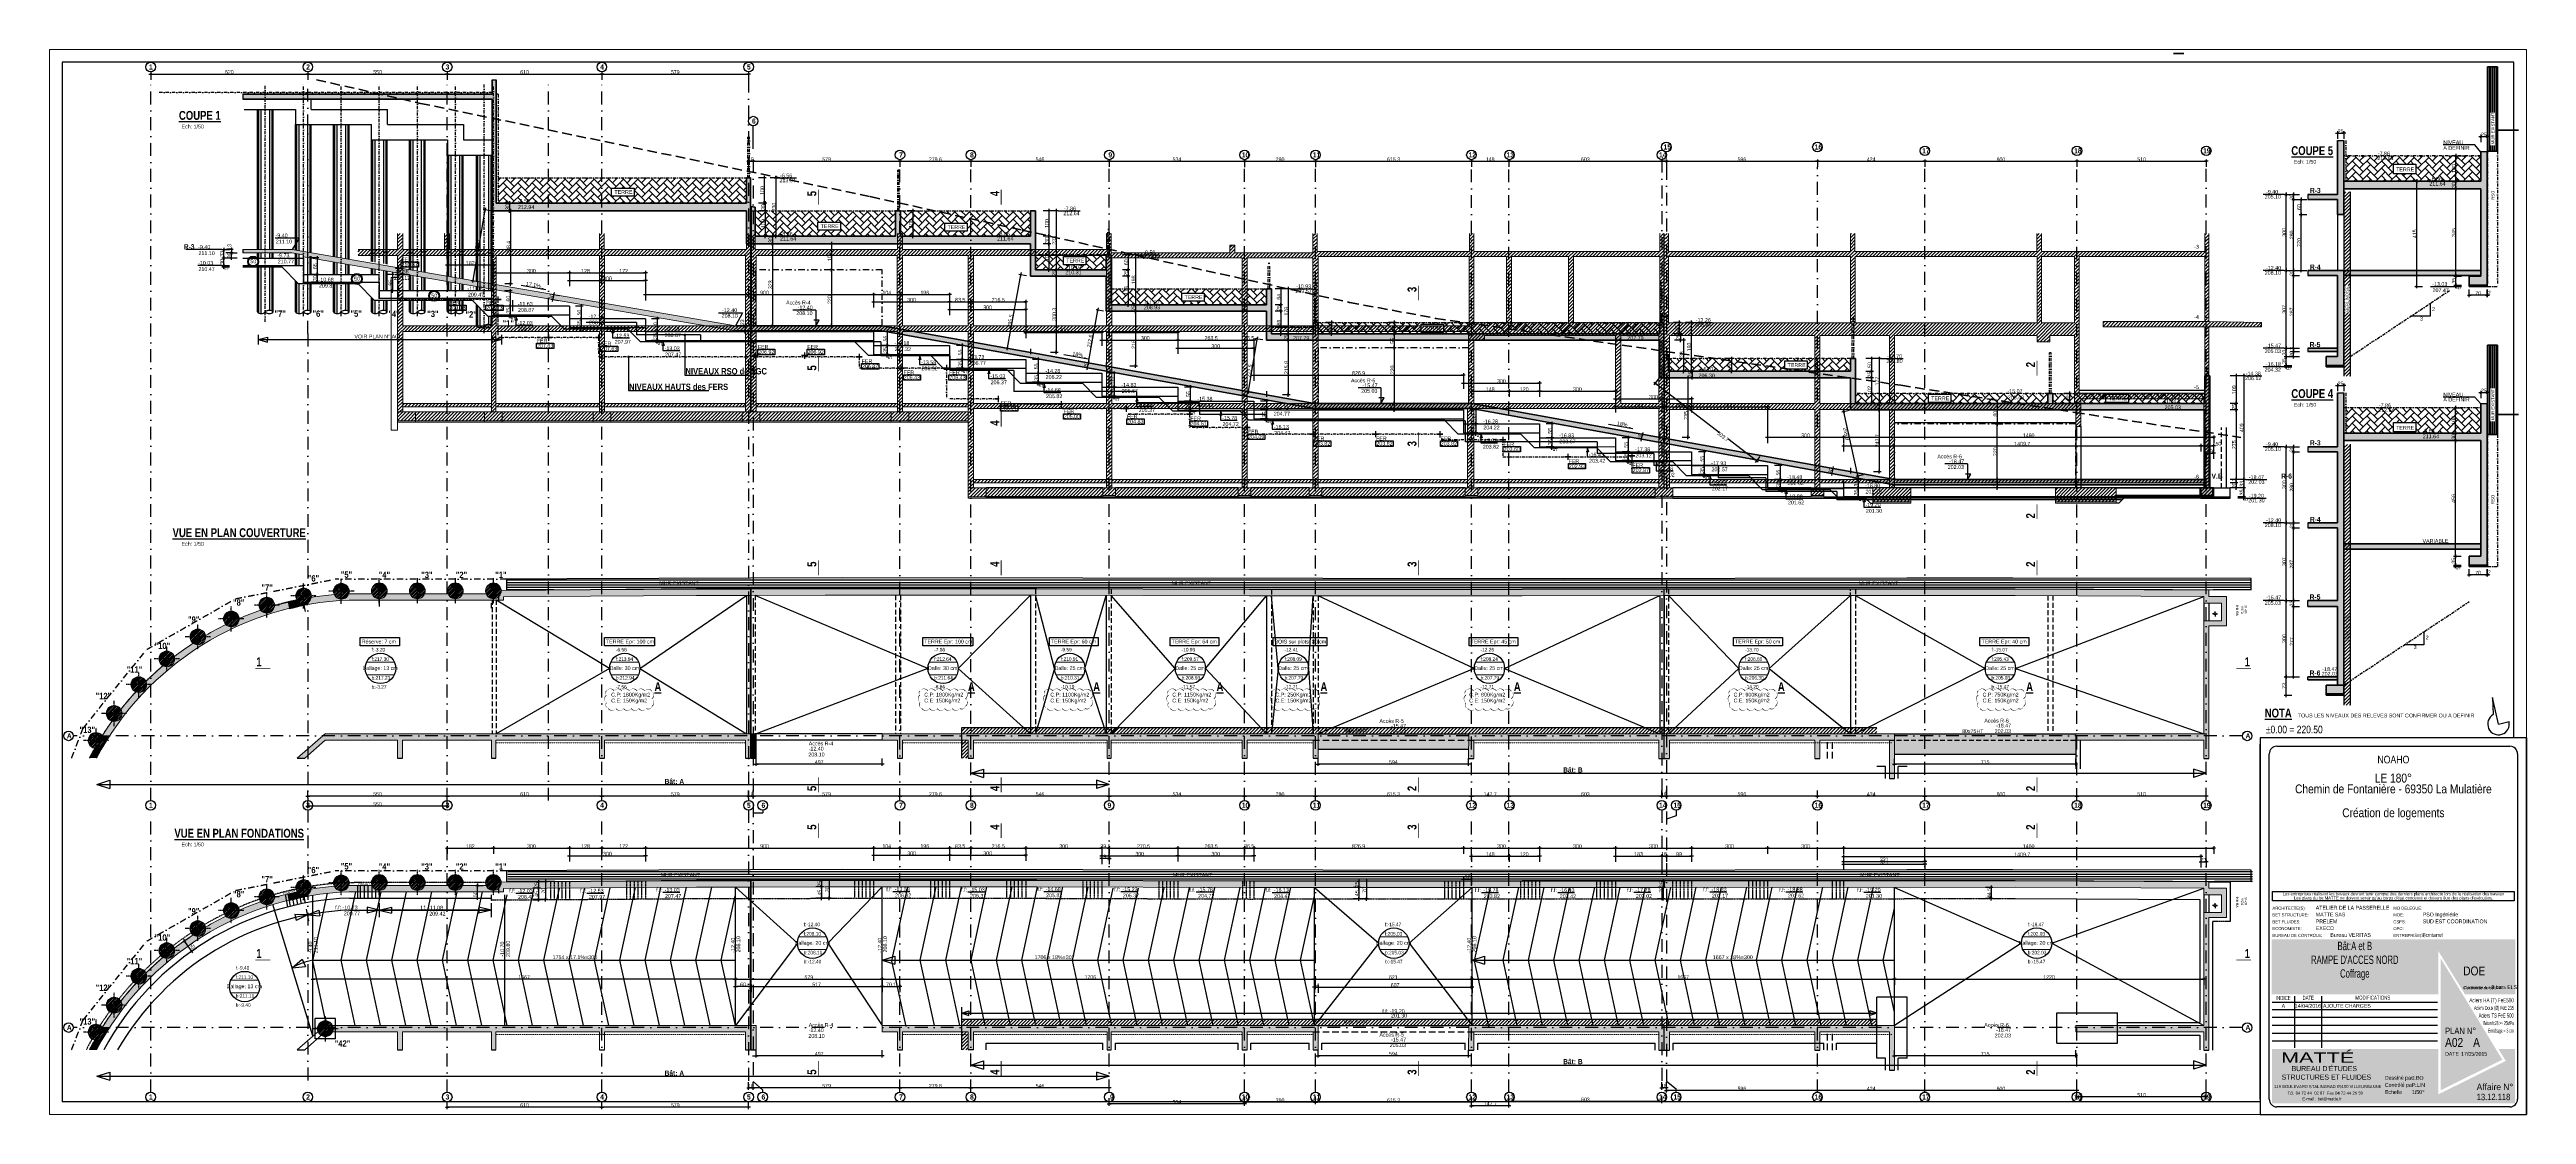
# Model space of a CAD drawing. Header units: millimetres. Extents: x -26249 to 60250, y -21218 to 23336.
# Drawn here: x 50478 to 60250, y -1232 to 2968 of the extents above; entities that cross this region are included whole.
import ezdxf
from ezdxf.enums import TextEntityAlignment as Align

# ---------------------------------------------------------------- set-up
doc = ezdxf.new("R2010")
doc.units = ezdxf.units.MM
for name, pattern in [('CACHEX2', [19.05, 12.7, -6.35]), ('TIRETPTX2', [50.8, 25.4, -12.7, 0, -12.7]), ('VW-01', [0.41656, 0.20828, -0.20828])]:
    doc.linetypes.add(name, pattern=pattern)
for name, color, linetype in [('01-cartouche', 9, 'Continuous'), ('01-cartouche-cage A', 7, 'Continuous'), ('01-coupe soussol', 253, 'Continuous'), ('01_cote_gen', 4, 'Continuous'), ('01_linteaux', 2, 'Continuous'), ('01_murs_sup', 2, 'CACHEX2'), ('01_poch_BN', 9, 'Continuous'), ('01_poch_murs', 253, 'Continuous'), ('01_texte', 230, 'Continuous'), ('AA_COTES', 2, 'Continuous')]:
    doc.layers.add(name, color=color, linetype=linetype)
for name, color, linetype, lineweight in [('01_murs_coup', 5, 'Continuous', 60), ('01_PIEUX', 5, 'Continuous', 60), ('B Général', 7, 'Continuous', 5)]:
    doc.layers.add(name, color=color, linetype=linetype, lineweight=lineweight)
doc.styles.add('ARIAL NA', font='ARIALN.TTF')
doc.styles.add('cartouche', font='ARIALN.TTF', dxfattribs={"width": 0.01})
doc.styles.add('Eurostile', font='')
doc.styles.add('Eurostile (bold)', font='')
doc.styles.add('impact', font='impact.ttf')
doc.styles.add('MATTE_TXT', font='arial.ttf')
doc.styles.add('STYLE2', font='ARIALN.TTF')
doc.styles.add('stylemattecart', font='ARIALN.TTF')
doc.styles.get('Eurostile').set_extended_font_data('Eurostile')
doc.styles.get('Eurostile (bold)').set_extended_font_data('Eurostile', bold=True)
doc.dimstyles.new('JB50', dxfattribs={"dimscale": 0.1, "dimtxt": 150, "dimasz": 15, "dimexe": 0.1, "dimexo": 0.1, "dimgap": 0.09, "dimtad": 1, "dimdec": 1, "dimdsep": 46, "dimtxsty": 'STYLE2', "dimblk1": 'BOND_G', "dimblk2": 'BOND_D', "dimsah": 1, "dimcen": 1.5, "dimdle": 0.01, "dimse1": 1, "dimse2": 1, "dimclrd": 4, "dimclre": 2, "dimclrt": 6, "dimazin": 2, "dimtfac": 2.333333, "dimtdec": 1, "dimtix": 1, "dimtmove": 2, "dimatfit": 3, "dimldrblk": 'BOND_G', "dimfxl": 1, "dimtolj": 1, "dimtzin": 0, "dimarcsym": 0})
pattern_1 = [(45, (38043.464, 0), (3e-15, 28.73682), [60.96, -20.32]), (135, (38057.832, 14.368), (3e-15, 28.73682), [60.96, -20.32])]
pattern_2 = [(180, (38043.464, 0), (-2e-15, -9.525), [])]
pattern_3 = [(180, (38048.426, -1150.376), (-2e-15, -9.525), [])]
pattern_4 = [(45, (47873.534, -776.239), (-6.735192, 6.735192), [])]
pattern_5 = [(45, (47694.697, 0), (3e-15, 28.73682), [60.96, -20.32]), (135, (47709.066, 14.368), (3e-15, 28.73682), [60.96, -20.32])]
pattern_6 = [(45, (24559.321, 5706.199), (-6.735192, 6.735192), [])]

# ---------------------------------------------------------------- blocks, each defined once
blk = doc.blocks.new('BOND_G')
at = {"layer": 'AA_COTES', "color": 0}
for p, q in [((5, 0), (-5, 0)), ((1.8, 1.8), (-1.8, -1.8)), ((0, -5), (0, 15))]:
    blk.add_line(p, q, dxfattribs=at)
blk = doc.blocks.new('BOND_D')
at = {"layer": 'AA_COTES', "color": 0}
for p, q in [((5, 0), (-5, 0)), ((-1.8, -1.8), (1.8, 1.8)), ((0, 5), (0, -15))]:
    blk.add_line(p, q, dxfattribs=at)
blk = doc.blocks.new('*D1415')
at = {"layer": '01_cote_gen', "color": 4, "lineweight": -2, "transparency": 16777216}
blk.add_line((50879, 2871.9), (51496, 2871.9), dxfattribs=at)
at = {"layer": 'Defpoints', "color": 0, "transparency": 16777216}
for p in [(50877.5, 2868.4), (51497.5, 2871.9), (51497.5, 2868.4)]:
    blk.add_point(p, dxfattribs=at)
at = {"layer": '01_cote_gen', "color": 4, "lineweight": -2, "transparency": 16777216, "xscale": 1.5, "yscale": 1.5, "zscale": 1.5, "rotation": 180}
blk.add_blockref('BOND_G', (50877.5, 2871.9), dxfattribs=at)
at = {"layer": '01_cote_gen', "color": 4, "lineweight": -2, "transparency": 16777216, "xscale": 1.5, "yscale": 1.5, "zscale": 1.5}
blk.add_blockref('BOND_D', (51497.5, 2871.9), dxfattribs=at)
at = {"layer": '01_cote_gen', "color": 6, "transparency": 16777216, "insert": (51187.5, 2879.6), "char_height": 15, "attachment_point": 5, "style": 'STYLE2'}
blk.add_mtext('\\A1;620', dxfattribs=at)
blk = doc.blocks.new('*D1416')
at = {"layer": '01_cote_gen', "color": 4, "lineweight": -2, "transparency": 16777216}
blk.add_line((51499, 2871.9), (52046, 2871.9), dxfattribs=at)
at = {"layer": 'Defpoints', "color": 0, "transparency": 16777216}
for p in [(51497.5, 2868.4), (52047.5, 2871.9), (52047.5, 2871.9)]:
    blk.add_point(p, dxfattribs=at)
at = {"layer": '01_cote_gen', "color": 4, "lineweight": -2, "transparency": 16777216, "xscale": 1.5, "yscale": 1.5, "zscale": 1.5, "rotation": 180}
blk.add_blockref('BOND_G', (51497.5, 2871.9), dxfattribs=at)
at = {"layer": '01_cote_gen', "color": 4, "lineweight": -2, "transparency": 16777216, "xscale": 1.5, "yscale": 1.5, "zscale": 1.5}
blk.add_blockref('BOND_D', (52047.5, 2871.9), dxfattribs=at)
at = {"layer": '01_cote_gen', "color": 6, "transparency": 16777216, "insert": (51772.5, 2879.6), "char_height": 15, "attachment_point": 5, "style": 'STYLE2'}
blk.add_mtext('\\A1;550', dxfattribs=at)
blk = doc.blocks.new('*D1417')
at = {"layer": '01_cote_gen', "color": 4, "lineweight": -2, "transparency": 16777216}
blk.add_line((52049, 2871.9), (52656, 2871.9), dxfattribs=at)
at = {"layer": 'Defpoints', "color": 0, "transparency": 16777216}
for p in [(52047.5, 2871.9), (52657.5, 2871.9), (52657.5, 2871.9)]:
    blk.add_point(p, dxfattribs=at)
at = {"layer": '01_cote_gen', "color": 4, "lineweight": -2, "transparency": 16777216, "xscale": 1.5, "yscale": 1.5, "zscale": 1.5, "rotation": 180}
blk.add_blockref('BOND_G', (52047.5, 2871.9), dxfattribs=at)
at = {"layer": '01_cote_gen', "color": 4, "lineweight": -2, "transparency": 16777216, "xscale": 1.5, "yscale": 1.5, "zscale": 1.5}
blk.add_blockref('BOND_D', (52657.5, 2871.9), dxfattribs=at)
at = {"layer": '01_cote_gen', "color": 6, "transparency": 16777216, "insert": (52352.5, 2879.6), "char_height": 15, "attachment_point": 5, "style": 'STYLE2'}
blk.add_mtext('\\A1;610', dxfattribs=at)
blk = doc.blocks.new('*D1418')
at = {"layer": '01_cote_gen', "color": 4, "lineweight": -2, "transparency": 16777216}
blk.add_line((53238, 2527.7), (53253, 2527.7), dxfattribs=at)
at = {"layer": 'Defpoints', "color": 0, "transparency": 16777216}
for p in [(53236.5, 2527.9), (53254.5, 2527.9), (53254.5, 2527.7)]:
    blk.add_point(p, dxfattribs=at)
at = {"layer": '01_cote_gen', "color": 4, "lineweight": -2, "transparency": 16777216, "xscale": 1.5, "yscale": 1.5, "zscale": 1.5, "rotation": 180}
blk.add_blockref('BOND_G', (53236.5, 2527.7), dxfattribs=at)
at = {"layer": '01_cote_gen', "color": 4, "lineweight": -2, "transparency": 16777216, "xscale": 1.5, "yscale": 1.5, "zscale": 1.5}
blk.add_blockref('BOND_D', (53254.5, 2527.7), dxfattribs=at)
at = {"layer": '01_cote_gen', "color": 6, "transparency": 16777216, "insert": (53245.5, 2535.3), "char_height": 15, "attachment_point": 5, "style": 'STYLE2'}
blk.add_mtext('\\A1;18', dxfattribs=at)
blk = doc.blocks.new('*D1419')
at = {"layer": '01_cote_gen', "color": 4, "lineweight": -2, "transparency": 16777216}
blk.add_line((53256, 2527.7), (53832, 2527.7), dxfattribs=at)
at = {"layer": 'Defpoints', "color": 0, "transparency": 16777216}
for p in [(53254.5, 2527.9), (53833.5, 2527.7), (53833.5, 2506.9)]:
    blk.add_point(p, dxfattribs=at)
at = {"layer": '01_cote_gen', "color": 4, "lineweight": -2, "transparency": 16777216, "xscale": 1.5, "yscale": 1.5, "zscale": 1.5, "rotation": 180}
blk.add_blockref('BOND_G', (53254.5, 2527.7), dxfattribs=at)
at = {"layer": '01_cote_gen', "color": 4, "lineweight": -2, "transparency": 16777216, "xscale": 1.5, "yscale": 1.5, "zscale": 1.5}
blk.add_blockref('BOND_D', (53833.5, 2527.7), dxfattribs=at)
at = {"layer": '01_cote_gen', "color": 6, "transparency": 16777216, "insert": (53544, 2535.3), "char_height": 15, "attachment_point": 5, "style": 'STYLE2'}
blk.add_mtext('\\A1;579', dxfattribs=at)
blk = doc.blocks.new('*D1420')
at = {"layer": '01_cote_gen', "color": 4, "lineweight": -2, "transparency": 16777216}
blk.add_line((53835, 2527.7), (54111.6, 2527.7), dxfattribs=at)
at = {"layer": 'Defpoints', "color": 0, "transparency": 16777216}
for p in [(53833.5, 2504.4), (54113.1, 2527.7), (54113.1, 2497.4)]:
    blk.add_point(p, dxfattribs=at)
at = {"layer": '01_cote_gen', "color": 4, "lineweight": -2, "transparency": 16777216, "xscale": 1.5, "yscale": 1.5, "zscale": 1.5, "rotation": 180}
blk.add_blockref('BOND_G', (53833.5, 2527.7), dxfattribs=at)
at = {"layer": '01_cote_gen', "color": 4, "lineweight": -2, "transparency": 16777216, "xscale": 1.5, "yscale": 1.5, "zscale": 1.5}
blk.add_blockref('BOND_D', (54113.1, 2527.7), dxfattribs=at)
at = {"layer": '01_cote_gen', "color": 6, "transparency": 16777216, "insert": (53973.3, 2535.3), "char_height": 15, "attachment_point": 5, "style": 'STYLE2'}
blk.add_mtext('\\A1;279.6', dxfattribs=at)
blk = doc.blocks.new('*D1421')
at = {"layer": '01_cote_gen', "color": 4, "lineweight": -2, "transparency": 16777216}
blk.add_line((54114.6, 2527.7), (54657.6, 2527.7), dxfattribs=at)
at = {"layer": 'Defpoints', "color": 0, "transparency": 16777216}
for p in [(54113.1, 2497.6), (54659.1, 2527.7), (54659.1, 2505.7)]:
    blk.add_point(p, dxfattribs=at)
at = {"layer": '01_cote_gen', "color": 4, "lineweight": -2, "transparency": 16777216, "xscale": 1.5, "yscale": 1.5, "zscale": 1.5, "rotation": 180}
blk.add_blockref('BOND_G', (54113.1, 2527.7), dxfattribs=at)
at = {"layer": '01_cote_gen', "color": 4, "lineweight": -2, "transparency": 16777216, "xscale": 1.5, "yscale": 1.5, "zscale": 1.5}
blk.add_blockref('BOND_D', (54659.1, 2527.7), dxfattribs=at)
at = {"layer": '01_cote_gen', "color": 6, "transparency": 16777216, "insert": (54386.1, 2535.3), "char_height": 15, "attachment_point": 5, "style": 'STYLE2'}
blk.add_mtext('\\A1;546', dxfattribs=at)
blk = doc.blocks.new('*D1422')
at = {"layer": '01_cote_gen', "color": 4, "lineweight": -2, "transparency": 16777216}
blk.add_line((54660.6, 2527.7), (55191.6, 2527.7), dxfattribs=at)
at = {"layer": 'Defpoints', "color": 0, "transparency": 16777216}
for p in [(54659.1, 2463.8), (55193.1, 2527.7), (55193.1, 2527.7)]:
    blk.add_point(p, dxfattribs=at)
at = {"layer": '01_cote_gen', "color": 4, "lineweight": -2, "transparency": 16777216, "xscale": 1.5, "yscale": 1.5, "zscale": 1.5, "rotation": 180}
blk.add_blockref('BOND_G', (54659.1, 2527.7), dxfattribs=at)
at = {"layer": '01_cote_gen', "color": 4, "lineweight": -2, "transparency": 16777216, "xscale": 1.5, "yscale": 1.5, "zscale": 1.5}
blk.add_blockref('BOND_D', (55193.1, 2527.7), dxfattribs=at)
at = {"layer": '01_cote_gen', "color": 6, "transparency": 16777216, "insert": (54926.1, 2535.3), "char_height": 15, "attachment_point": 5, "style": 'STYLE2'}
blk.add_mtext('\\A1;534', dxfattribs=at)
blk = doc.blocks.new('*D1423')
at = {"layer": '01_cote_gen', "color": 4, "lineweight": -2, "transparency": 16777216}
blk.add_line((55194.6, 2527.5), (55471.6, 2527.5), dxfattribs=at)
at = {"layer": 'Defpoints', "color": 0, "transparency": 16777216}
for p in [(55193.1, 2527.5), (55473.1, 2527.5), (55473.1, 2527.5)]:
    blk.add_point(p, dxfattribs=at)
at = {"layer": '01_cote_gen', "color": 4, "lineweight": -2, "transparency": 16777216, "xscale": 1.5, "yscale": 1.5, "zscale": 1.5, "rotation": 180}
blk.add_blockref('BOND_G', (55193.1, 2527.5), dxfattribs=at)
at = {"layer": '01_cote_gen', "color": 4, "lineweight": -2, "transparency": 16777216, "xscale": 1.5, "yscale": 1.5, "zscale": 1.5}
blk.add_blockref('BOND_D', (55473.1, 2527.5), dxfattribs=at)
at = {"layer": '01_cote_gen', "color": 6, "transparency": 16777216, "insert": (55333.1, 2535.1), "char_height": 15, "attachment_point": 5, "style": 'STYLE2'}
blk.add_mtext('\\A1;280', dxfattribs=at)
blk = doc.blocks.new('*D1424')
at = {"layer": '01_cote_gen', "color": 4, "lineweight": -2, "transparency": 16777216}
blk.add_line((55474.6, 2527.7), (56086.9, 2527.7), dxfattribs=at)
at = {"layer": 'Defpoints', "color": 0, "transparency": 16777216}
for p in [(55473.1, 2527.7), (56088.4, 2527.7), (56088.4, 2130.3)]:
    blk.add_point(p, dxfattribs=at)
at = {"layer": '01_cote_gen', "color": 4, "lineweight": -2, "transparency": 16777216, "xscale": 1.5, "yscale": 1.5, "zscale": 1.5, "rotation": 180}
blk.add_blockref('BOND_G', (55473.1, 2527.7), dxfattribs=at)
at = {"layer": '01_cote_gen', "color": 4, "lineweight": -2, "transparency": 16777216, "xscale": 1.5, "yscale": 1.5, "zscale": 1.5}
blk.add_blockref('BOND_D', (56088.4, 2527.7), dxfattribs=at)
at = {"layer": '01_cote_gen', "color": 6, "transparency": 16777216, "insert": (55780.8, 2535.3), "char_height": 15, "attachment_point": 5, "style": 'STYLE2'}
blk.add_mtext('\\A1;615.3', dxfattribs=at)
blk = doc.blocks.new('*D1425')
at = {"layer": '01_cote_gen', "color": 4, "lineweight": -2, "transparency": 16777216}
blk.add_line((56089.6, 2527.7), (56234.6, 2527.7), dxfattribs=at)
at = {"layer": 'Defpoints', "color": 0, "transparency": 16777216}
for p in [(56088.1, 2525), (56236.1, 2527.7), (56236.1, 2515.5)]:
    blk.add_point(p, dxfattribs=at)
at = {"layer": '01_cote_gen', "color": 4, "lineweight": -2, "transparency": 16777216, "xscale": 1.5, "yscale": 1.5, "zscale": 1.5, "rotation": 180}
blk.add_blockref('BOND_G', (56088.1, 2527.7), dxfattribs=at)
at = {"layer": '01_cote_gen', "color": 4, "lineweight": -2, "transparency": 16777216, "xscale": 1.5, "yscale": 1.5, "zscale": 1.5}
blk.add_blockref('BOND_D', (56236.1, 2527.7), dxfattribs=at)
at = {"layer": '01_cote_gen', "color": 6, "transparency": 16777216, "insert": (56162.1, 2535.3), "char_height": 15, "attachment_point": 5, "style": 'STYLE2'}
blk.add_mtext('\\A1;148', dxfattribs=at)
blk = doc.blocks.new('*D1426')
at = {"layer": '01_cote_gen', "color": 4, "lineweight": -2, "transparency": 16777216}
blk.add_line((56237.6, 2527.7), (56837.6, 2527.7), dxfattribs=at)
at = {"layer": 'Defpoints', "color": 0, "transparency": 16777216}
for p in [(56236.1, 2514.4), (56839.1, 2527.7), (56839.1, 2476.5)]:
    blk.add_point(p, dxfattribs=at)
at = {"layer": '01_cote_gen', "color": 4, "lineweight": -2, "transparency": 16777216, "xscale": 1.5, "yscale": 1.5, "zscale": 1.5, "rotation": 180}
blk.add_blockref('BOND_G', (56236.1, 2527.7), dxfattribs=at)
at = {"layer": '01_cote_gen', "color": 4, "lineweight": -2, "transparency": 16777216, "xscale": 1.5, "yscale": 1.5, "zscale": 1.5}
blk.add_blockref('BOND_D', (56839.1, 2527.7), dxfattribs=at)
at = {"layer": '01_cote_gen', "color": 6, "transparency": 16777216, "insert": (56537.6, 2535.3), "char_height": 15, "attachment_point": 5, "style": 'STYLE2'}
blk.add_mtext('\\A1;603', dxfattribs=at)
blk = doc.blocks.new('*D1427')
at = {"layer": '01_cote_gen', "color": 4, "lineweight": -2, "transparency": 16777216}
blk.add_line((56840.6, 1915.4), (56855.6, 1915.4), dxfattribs=at)
at = {"layer": 'Defpoints', "color": 0, "transparency": 16777216}
for p in [(56839.1, 1905.3), (56857.1, 1915.4), (56857.1, 1905.3)]:
    blk.add_point(p, dxfattribs=at)
at = {"layer": '01_cote_gen', "color": 4, "lineweight": -2, "transparency": 16777216, "xscale": 1.5, "yscale": 1.5, "zscale": 1.5, "rotation": 180}
blk.add_blockref('BOND_G', (56839.1, 1915.4), dxfattribs=at)
at = {"layer": '01_cote_gen', "color": 4, "lineweight": -2, "transparency": 16777216, "xscale": 1.5, "yscale": 1.5, "zscale": 1.5}
blk.add_blockref('BOND_D', (56857.1, 1915.4), dxfattribs=at)
at = {"layer": '01_cote_gen', "color": 6, "transparency": 16777216, "insert": (56848.1, 1923), "char_height": 15, "attachment_point": 5, "style": 'STYLE2'}
blk.add_mtext('\\A1;18', dxfattribs=at)
blk = doc.blocks.new('*D1428')
at = {"layer": '01_cote_gen', "color": 4, "lineweight": -2, "transparency": 16777216}
blk.add_line((56858.6, 2527.7), (57451.6, 2527.7), dxfattribs=at)
at = {"layer": 'Defpoints', "color": 0, "transparency": 16777216}
for p in [(56857.1, 2517.6), (57453.1, 2527.7), (57453.1, 2409.6)]:
    blk.add_point(p, dxfattribs=at)
at = {"layer": '01_cote_gen', "color": 4, "lineweight": -2, "transparency": 16777216, "xscale": 1.5, "yscale": 1.5, "zscale": 1.5, "rotation": 180}
blk.add_blockref('BOND_G', (56857.1, 2527.7), dxfattribs=at)
at = {"layer": '01_cote_gen', "color": 4, "lineweight": -2, "transparency": 16777216, "xscale": 1.5, "yscale": 1.5, "zscale": 1.5}
blk.add_blockref('BOND_D', (57453.1, 2527.7), dxfattribs=at)
at = {"layer": '01_cote_gen', "color": 6, "transparency": 16777216, "insert": (57155.1, 2535.3), "char_height": 15, "attachment_point": 5, "style": 'STYLE2'}
blk.add_mtext('\\A1;596', dxfattribs=at)
blk = doc.blocks.new('*D1429')
at = {"layer": '01_cote_gen', "color": 4, "lineweight": -2, "transparency": 16777216}
blk.add_line((57454.6, 2527.7), (57875.6, 2527.7), dxfattribs=at)
at = {"layer": 'Defpoints', "color": 0, "transparency": 16777216}
for p in [(57453.1, 2505.5), (57877.1, 2527.7), (57877.1, 2489)]:
    blk.add_point(p, dxfattribs=at)
at = {"layer": '01_cote_gen', "color": 4, "lineweight": -2, "transparency": 16777216, "xscale": 1.5, "yscale": 1.5, "zscale": 1.5, "rotation": 180}
blk.add_blockref('BOND_G', (57453.1, 2527.7), dxfattribs=at)
at = {"layer": '01_cote_gen', "color": 4, "lineweight": -2, "transparency": 16777216, "xscale": 1.5, "yscale": 1.5, "zscale": 1.5}
blk.add_blockref('BOND_D', (57877.1, 2527.7), dxfattribs=at)
at = {"layer": '01_cote_gen', "color": 6, "transparency": 16777216, "insert": (57665.1, 2535.2), "char_height": 15, "attachment_point": 5, "style": 'STYLE2'}
blk.add_mtext('\\A1;424', dxfattribs=at)
blk = doc.blocks.new('*D1430')
at = {"layer": '01_cote_gen', "color": 4, "lineweight": -2, "transparency": 16777216}
blk.add_line((57878.6, 2527.7), (58475.6, 2527.7), dxfattribs=at)
at = {"layer": 'Defpoints', "color": 0, "transparency": 16777216}
for p in [(58477.1, 2527.7), (58477.1, 2527.7), (57877.1, 2421.2)]:
    blk.add_point(p, dxfattribs=at)
at = {"layer": '01_cote_gen', "color": 4, "lineweight": -2, "transparency": 16777216, "xscale": 1.5, "yscale": 1.5, "zscale": 1.5, "rotation": 180}
blk.add_blockref('BOND_G', (57877.1, 2527.7), dxfattribs=at)
at = {"layer": '01_cote_gen', "color": 4, "lineweight": -2, "transparency": 16777216, "xscale": 1.5, "yscale": 1.5, "zscale": 1.5}
blk.add_blockref('BOND_D', (58477.1, 2527.7), dxfattribs=at)
at = {"layer": '01_cote_gen', "color": 6, "transparency": 16777216, "insert": (58177.1, 2535.3), "char_height": 15, "attachment_point": 5, "style": 'STYLE2'}
blk.add_mtext('\\A1;600', dxfattribs=at)
blk = doc.blocks.new('*D1431')
at = {"layer": '01_cote_gen', "color": 4, "lineweight": -2, "transparency": 16777216}
blk.add_line((58478.6, 2527.7), (58985.6, 2527.7), dxfattribs=at)
at = {"layer": 'Defpoints', "color": 0, "transparency": 16777216}
for p in [(58477.1, 2527.7), (58987.1, 2527.7), (58987.1, 2527.7)]:
    blk.add_point(p, dxfattribs=at)
at = {"layer": '01_cote_gen', "color": 4, "lineweight": -2, "transparency": 16777216, "xscale": 1.5, "yscale": 1.5, "zscale": 1.5, "rotation": 180}
blk.add_blockref('BOND_G', (58477.1, 2527.7), dxfattribs=at)
at = {"layer": '01_cote_gen', "color": 4, "lineweight": -2, "transparency": 16777216, "xscale": 1.5, "yscale": 1.5, "zscale": 1.5}
blk.add_blockref('BOND_D', (58987.1, 2527.7), dxfattribs=at)
at = {"layer": '01_cote_gen', "color": 6, "transparency": 16777216, "insert": (58732.1, 2535.3), "char_height": 15, "attachment_point": 5, "style": 'STYLE2'}
blk.add_mtext('\\A1;510', dxfattribs=at)
blk = doc.blocks.new('*D1432')
at = {"layer": '01_cote_gen', "color": 4, "lineweight": -2, "transparency": 16777216}
blk.add_line((52659, 2871.9), (53235, 2871.9), dxfattribs=at)
at = {"layer": 'Defpoints', "color": 0, "transparency": 16777216}
for p in [(52657.5, 2864.4), (53236.5, 2871.9), (53236.5, 2864.4)]:
    blk.add_point(p, dxfattribs=at)
at = {"layer": '01_cote_gen', "color": 4, "lineweight": -2, "transparency": 16777216, "xscale": 1.5, "yscale": 1.5, "zscale": 1.5, "rotation": 180}
blk.add_blockref('BOND_G', (52657.5, 2871.9), dxfattribs=at)
at = {"layer": '01_cote_gen', "color": 4, "lineweight": -2, "transparency": 16777216, "xscale": 1.5, "yscale": 1.5, "zscale": 1.5}
blk.add_blockref('BOND_D', (53236.5, 2871.9), dxfattribs=at)
at = {"layer": '01_cote_gen', "color": 6, "transparency": 16777216, "insert": (52947, 2879.6), "char_height": 15, "attachment_point": 5, "style": 'STYLE2'}
blk.add_mtext('\\A1;579', dxfattribs=at)
blk = doc.blocks.new('cartstruc')
at = {"layer": '01-cartouche-cage A', "linetype": 'Continuous'}
h = blk.add_hatch(color=9, dxfattribs=at)
h.dxf.hatch_style = 2
h.paths.add_polyline_path([(-43.6, 691.3), (-1004.8, 691.3), (-1004.8, 473.8), (-347.3, 473.8), (-347.3, 644.1), (-242.5, 473.8), (-43.6, 473.8)])
h.paths.add_polyline_path([(-951, 670.1), (-407.9, 670.1), (-407.9, 498.5), (-951, 498.5)], flags=24)
h.paths.add_polyline_path([(-223.9, 590.8), (-105, 590.8), (-105, 608.8), (-223.9, 608.8)], flags=24)
h.paths.add_polyline_path([(-224.7, 609.7), (-105.7, 609.7), (-105.7, 627.7), (-224.7, 627.7)], flags=24)
h.paths.add_polyline_path([(-226.3, 624.9), (-64.8, 624.9), (-64.8, 652.4), (-226.3, 652.4)], flags=24)
h.paths.add_polyline_path([(-226.3, 646.9), (-85, 646.9), (-85, 674.3), (-226.3, 674.3)], flags=24)
h = blk.add_hatch(color=1, dxfattribs=at)
h.dxf.hatch_style = 2
h.paths.add_polyline_path([(-338.4, 615.7), (-338.4, 95.5), (-95.1, 215.8)])
h.paths.add_polyline_path([(-318.9, 264.4), (-190.8, 265.4), (-191.1, 303.5), (-319.2, 302.5)], flags=24)
h.paths.add_polyline_path([(-326.5, 202.5), (-70.2, 203.9), (-70.5, 265.1), (-326.9, 263.8)], flags=9)
h = blk.add_hatch(color=8, dxfattribs=at)
h.dxf.hatch_style = 2
h.paths.add_polyline_path([(-45, 258.5), (-110.7, 258.5), (-81.6, 211.1), (-347.1, 79.6), (-347.1, 258.5), (-1003.4, 258.5), (-1003.4, 43.7), (-45, 43.7)])
h.paths.add_polyline_path([(-202.1, 89.1), (-60, 89.1), (-60, 127.9), (-202.1, 127.9)], flags=24)
h.paths.add_polyline_path([(-999.3, 201), (-637.8, 201), (-637.8, 47), (-999.3, 47)], flags=24)
h.paths.add_polyline_path([(-978.3, 193.3), (-435, 193.3), (-435, 254.8), (-978.3, 254.8)], flags=24)
h.paths.add_polyline_path([(-559.9, 135.5), (-504.8, 135.5), (-504.8, 166.4), (-559.9, 166.4)], flags=24)
h.paths.add_polyline_path([(-203.2, 50.3), (-56.6, 50.3), (-56.6, 88.6), (-203.2, 88.6)], flags=24)
h.paths.add_polyline_path([(-457.1, 55), (-402.4, 55), (-402.4, 85.9), (-457.1, 85.9)], flags=24)
h.paths.add_polyline_path([(-458.8, 92.7), (-404.1, 92.7), (-404.1, 123.6), (-458.8, 123.6)], flags=24)
h.paths.add_polyline_path([(-557.8, 55.3), (-498.9, 55.3), (-498.9, 86.2), (-557.8, 86.2)], flags=24)
h.paths.add_polyline_path([(-550.6, 93.7), (-498.3, 93.7), (-498.3, 124.6), (-550.6, 124.6)], flags=24)
h.paths.add_polyline_path([(-459.9, 172.5), (-408.3, 172.5), (-408.3, 203.4), (-459.9, 203.4)], flags=24)
h.paths.add_polyline_path([(-547.6, 175), (-500.7, 175), (-500.7, 205.9), (-547.6, 205.9)], flags=24)
h.paths.add_polyline_path([(-562.3, 213.8), (-499.3, 213.8), (-499.3, 244.7), (-562.3, 244.7)], flags=8)
h.paths.add_polyline_path([(-458.6, 213), (-411.3, 213), (-411.3, 243.9), (-458.6, 243.9)], flags=24)
h.paths.add_polyline_path([(-457.7, 133.4), (-405.4, 133.4), (-405.4, 164.4), (-457.7, 164.4)], flags=24)
for p, q in [((0, 1485), (-1050, 1485)), ((-1050, 1485), (-1050, 0)), ((0, 0), (0, 1485)), ((-1050, 0), (0, 0))]:
    blk.add_line(p, q, dxfattribs=at)
at = {"layer": '01-cartouche-cage A', "color": 7, "linetype": 'Continuous'}
for p, q in [((-1015, 60), (-1015, 1422)), ((-985, 1452), (-65, 1452)), ((-35, 1422), (-35, 292.1)), ((-35, 292.1), (-35, 60)), ((-65, 30), (-985, 30))]:
    blk.add_line(p, q, dxfattribs=at)
at = {"layer": '01-cartouche-cage A', "color": 7}
for p, q in [((-1002.2, 879.3), (-48.1, 879.3)), ((-1002.2, 842.3), (-1002.2, 879.3)), ((-48.1, 842.3), (-1002.2, 842.3)), ((-48.1, 879.3), (-48.1, 842.3))]:
    blk.add_line(p, q, dxfattribs=at)
at = {"layer": '01-cartouche-cage A', "color": 8}
for p, q in [((-1003.6, 442.3), (-351, 442.3)), ((-1003.6, 414.4), (-351, 414.4)), ((-914.7, 466.6), (-914.7, 263.2)), ((-809.1, 466.6), (-809.1, 263.2)), ((-1003.6, 383.3), (-351, 383.3)), ((-1003.6, 352.2), (-351, 352.2)), ((-1003.6, 321.1), (-351, 321.1)), ((-1003.6, 290), (-351, 290))]:
    blk.add_line(p, q, dxfattribs=at)
at = {"layer": '01-cartouche-cage A', "color": 7, "linetype": 'Continuous'}
for centre, start, end in [((-985, 1422), 90, 180), ((-65, 1422), 0, 90), ((-985, 60), 180, 270), ((-65, 60), 270, 0)]:
    blk.add_arc(centre, 30, start, end, dxfattribs=at)
at = {"layer": '01-cartouche-cage A', "color": 8, "style": 'cartouche'}
for s, p in [('ARCHITECTE(S):', (-1002.2, 807.7)), ('BET STRUCTURE:', (-1002.2, 780.9)), ('MO DELEGUE:', (-525.1, 807.7)), ('MOE:', (-525.1, 780.9)), ('BET FLUIDES:', (-1002.2, 753.9)), ('ECONOMISTE:', (-1002.2, 727.1)), ('BUREAU DE CONTROLE:', (-1002.2, 700.3)), ('OPC:', (-525.1, 727.1)), ('CSPS:', (-525.1, 753.9)), ('ENTREPRISE(S):', (-525.1, 700.3))]:
    blk.add_text(s, height=12, dxfattribs=at).set_placement(p)
at = {"layer": '01-cartouche-cage A', "color": 7, "style": 'stylemattecart'}
for s, p in [('Les entreprises réalisant les travaux devront tenir compte des derniers plans architecte lors de la réalisation des travaux', (-525.1, 869.8)), ("Les plans du be MATTE ne doivent servir qu'au corps d'état concerné et doivent être des plans d'exécution.", (-525.1, 853.7))]:
    blk.add_text(s, height=12, dxfattribs=at).set_placement(p, align=Align.MIDDLE_CENTER)
for s, height, p in [('Contrainte de sol:', 12, (-249.5, 493.8)), ('Contrainte sur le sol:', 12, (-246.5, 494.4)), ('119 BOULEVARD STALINGRAD 69100 VILLEURBANNE', 12, (-995.8, 103.8)), ('Contrôlé par :', 15, (-558.6, 108.9)), ('Dessiné par :', 15, (-558.6, 137)), ('Tél. 04 72 44  02 87  Fax 04 72 44 26 59', 12, (-942.6, 78.4)), ('E-mail : bet@matte.fr', 12, (-884.2, 55.6)), ('Echelle         :', 15, (-558.6, 80.8))]:
    blk.add_text(s, height=height, dxfattribs=at).set_placement(p)
for s, height, width, p, p2 in [('INDICE', 16, 0.941138, (-988.7, 451.3), (-930.3, 451.3)), ('DATE', 16, 0.922192, (-883.4, 452), (-838.3, 452)), ('MODIFICATIONS', 16, 0.943218, (-674.7, 452.8), (-537.3, 452.8)), ('Aciers HA (T) FeE500', 16, 0.978863, (-225.4, 442.3), (-49.9, 442.3)), ('Aciers Doux (Ø) FeE 235', 16, 0.76709, (-207, 412.3), (-49.9, 412.3)), ('Aciers TS FeE 500', 16, 0.901377, (-188.6, 382.3), (-49.9, 382.3)), ('Béton fc28 >= 25MPa', 16, 0.678142, (-170.1, 352.3), (-49.9, 352.3)), ('Enrobage = 3 cm', 16, 0.726904, (-151.7, 322.3), (-49.9, 322.3)), ('Affaire N°', 25, 1.15762, (-196.3, 96), (-51.1, 96))]:
    blk.add_text(s, height=height, dxfattribs=dict(at, width=width)).set_placement(p, p2, align=Align.FIT)
at = {"layer": '01-cartouche-cage A', "color": 255, "style": 'stylemattecart'}
for s, height, p in [('PLAN N°', 25, (-321, 317.2)), ("BUREAU D'ÉTUDES", 20, (-926.6, 170.9)), ('DATE :', 15, (-321, 231.2)), ('STRUCTURES ET FLUIDES', 20, (-966.1, 137.2))]:
    blk.add_text(s, height=height, dxfattribs=at).set_placement(p)
at = {"layer": '01-cartouche-cage A', "color": 255, "style": 'stylemattecart', "width": 1.812358}
blk.add_text('MATTÉ', height=41, dxfattribs=at).set_placement((-968, 203.6), (-679.6, 203.6), align=Align.FIT)
at = {"layer": '01-cartouche-cage A', "color": 7, "style": 'stylemattecart'}
for tag, height, p in [('NOMCLIENT', 30, (-525, 1399.6)), ('ADRESSE1CLIENT', 25, (-525, 1326.7)), ('ADRESSE2CLIENT', 25, (-525, 1283.9)), ('NOMAFFAIRE1', 45, (-525.1, 1189.8)), ('NOMAFFAIRE2', 45, (-525.1, 1110.4)), ('NOMAFFAIRE3', 45, (-525.1, 1031.7)), ('ADRESSE1AFFAIRE', 20, (-525.1, 943.3)), ('ADRESSE2AFFAIRE', 20, (-525.1, 909.2)), ('INDICE-A', 15, (-959.1, 428.4)), ('INDICE-B', 15, (-959.1, 400.5)), ('DATE-A', 15, (-861.9, 428.4)), ('DATE-B', 15, (-861.9, 400.5)), ('INDICE-C', 15, (-959.1, 369.4)), ('INDICE-D', 15, (-959.1, 338.3)), ('INDICE-E', 15, (-959.1, 307.2)), ('DATE-C', 15, (-861.9, 369.4)), ('DATE-D', 15, (-861.9, 338.3)), ('DATE-E', 15, (-861.9, 307.2)), ('INDICE-F', 15, (-959.1, 276.1)), ('DATE-F', 15, (-861.9, 276.1))]:
    blk.add_attdef(tag, text='', height=height, dxfattribs=at).set_placement(p, align=Align.MIDDLE_CENTER)
for tag, height, p in [('NOMARCHI', 15, (-831.1, 803.3)), ('BETSTRUCTURE', 15, (-831.1, 776.5)), ('MODEL', 15, (-408.9, 803.3)), ('MOE', 15, (-408.9, 776.5)), ('BETFLUIDES', 15, (-831.1, 749.5)), ('ECONOMISTE', 15, (-831.1, 722.7)), ('BDC', 15, (-831.1, 695.9)), ('CSPS', 15, (-408.9, 749.5)), ('OPC', 15, (-408.9, 722.7)), ('NOMENTREPRISE', 15, (-408.9, 695.9)), ('NUMBAT', 27, (-249.5, 614.7)), ('PHASE', 35, (-249.5, 537.9)), ('CONT-SOL', 12, (-138.6, 490.2)), ('NOMDESS', 15, (-451.8, 132.3)), ('NOMING', 15, (-451.8, 104.3)), ('ECH', 15, (-451.8, 76.3)), ('NUMAFF', 25, (-196.3, 48.9))]:
    blk.add_attdef(tag, text='', height=height, dxfattribs=at).set_placement(p, align=Align.BOTTOM_LEFT)
at = {"layer": '01-cartouche-cage A', "color": 7, "style": 'stylemattecart', "width": 0.8}
for tag, p in [('TITRTEPLAN1', (-677.3, 664.6)), ('TITRTEPLAN2', (-677.3, 610.2)), ('TITRTEPLAN3', (-677.3, 556)), ('TITRTEPLAN4', (-677.3, 501.4))]:
    blk.add_attdef(tag, text='', height=33, dxfattribs=at).set_placement(p, align=Align.MIDDLE_CENTER)
at = {"layer": '01-cartouche-cage A', "color": 7, "style": 'stylemattecart'}
for tag, p in [('MODIF-A', (-802.6, 428.4)), ('MODIF-B', (-802.6, 400.5)), ('MODIF-C', (-802.6, 369.4)), ('MODIF-D', (-802.6, 338.3)), ('MODIF-E', (-802.6, 307.2)), ('MODIF-F', (-802.6, 276.1))]:
    blk.add_attdef(tag, text='', height=15, dxfattribs=at).set_placement(p, align=Align.MIDDLE_LEFT)
at = {"layer": '01-cartouche-cage A', "color": 255, "style": 'stylemattecart'}
for tag, height, p in [('N°P', 35, (-321, 256)), ('IP', 35, (-210.3, 256)), ('DATEPLAN', 15, (-257.7, 226.8))]:
    blk.add_attdef(tag, text='', height=height, dxfattribs=at).set_placement(p, align=Align.BOTTOM_LEFT)
blk = doc.blocks.new('*D1524')
at = {"layer": '01_cote_gen', "color": 4, "lineweight": -2, "ltscale": 3, "transparency": 16777216}
blk.add_line((51533.9, 2144.7), (51533.9, 2082.7), dxfattribs=at)
at = {"layer": 'Defpoints', "color": 0, "ltscale": 3, "transparency": 16777216}
for p in [(51479.8, 2146.2), (51521.9, 2081.2), (51533.9, 2081.2)]:
    blk.add_point(p, dxfattribs=at)
at = {"layer": '01_cote_gen', "color": 4, "lineweight": -2, "ltscale": 3, "transparency": 16777216, "xscale": 1.5, "yscale": 1.5, "zscale": 1.5}
for name, p, rotation in [('BOND_G', (51533.9, 2146.2), 90), ('BOND_D', (51533.9, 2081.2), 270)]:
    blk.add_blockref(name, p, dxfattribs=dict(at, rotation=rotation))
at = {"layer": '01_cote_gen', "color": 6, "ltscale": 3, "transparency": 16777216, "insert": (51526.2, 2113.7), "char_height": 15, "attachment_point": 5, "rotation": 90, "style": 'STYLE2'}
blk.add_mtext('\\A1;65', dxfattribs=at)
blk = doc.blocks.new('*D1359')
at = {"layer": '01_cote_gen', "color": 4, "lineweight": -2, "ltscale": 3, "transparency": 16777216}
blk.add_line((51166, 2117.7), (51166, 2144.7), dxfattribs=at)
at = {"layer": 'Defpoints', "color": 0, "ltscale": 3, "transparency": 16777216}
for p in [(51166, 2146.2), (51197.5, 2146.2), (51197.5, 2116.2)]:
    blk.add_point(p, dxfattribs=at)
at = {"layer": '01_cote_gen', "color": 4, "lineweight": -2, "ltscale": 3, "transparency": 16777216, "xscale": 1.5, "yscale": 1.5, "zscale": 1.5}
for name, p, rotation in [('BOND_D', (51166, 2146.2), 90), ('BOND_G', (51166, 2116.2), 270)]:
    blk.add_blockref(name, p, dxfattribs=dict(at, rotation=rotation))
at = {"layer": '01_cote_gen', "color": 6, "ltscale": 3, "transparency": 16777216, "insert": (51158.3, 2131.2), "char_height": 15, "attachment_point": 5, "rotation": 90, "style": 'STYLE2'}
blk.add_mtext('\\A1;30', dxfattribs=at)
blk = doc.blocks.new('*D1360')
at = {"layer": '01_cote_gen', "color": 4, "lineweight": -2, "ltscale": 3, "transparency": 16777216}
blk.add_line((51166, 2147.7), (51166, 2177.7), dxfattribs=at)
at = {"layer": 'Defpoints', "color": 0, "ltscale": 3, "transparency": 16777216}
for p in [(51166, 2179.2), (51207.5, 2179.2), (51207.5, 2146.2)]:
    blk.add_point(p, dxfattribs=at)
at = {"layer": '01_cote_gen', "color": 4, "lineweight": -2, "ltscale": 3, "transparency": 16777216, "xscale": 1.5, "yscale": 1.5, "zscale": 1.5}
for name, p, rotation in [('BOND_D', (51166, 2179.2), 90), ('BOND_G', (51166, 2146.2), 270)]:
    blk.add_blockref(name, p, dxfattribs=dict(at, rotation=rotation))
at = {"layer": '01_cote_gen', "color": 6, "ltscale": 3, "transparency": 16777216, "insert": (51158.3, 2162.7), "char_height": 15, "attachment_point": 5, "rotation": 90, "style": 'STYLE2'}
blk.add_mtext('\\A1;33', dxfattribs=at)
blk = doc.blocks.new('*D1361')
at = {"layer": '01_cote_gen', "color": 4, "lineweight": -2, "ltscale": 3, "transparency": 16777216}
blk.add_line((51196, 2177.7), (51196, 2167.7), dxfattribs=at)
at = {"layer": 'Defpoints', "color": 0, "ltscale": 3, "transparency": 16777216}
for p in [(51196, 2166.2), (51246, 2179.2), (51246, 2166.2)]:
    blk.add_point(p, dxfattribs=at)
at = {"layer": '01_cote_gen', "color": 4, "lineweight": -2, "ltscale": 3, "transparency": 16777216, "xscale": 1.5, "yscale": 1.5, "zscale": 1.5}
for name, p, rotation in [('BOND_G', (51196, 2179.2), 90), ('BOND_D', (51196, 2166.2), 270)]:
    blk.add_blockref(name, p, dxfattribs=dict(at, rotation=rotation))
at = {"layer": '01_cote_gen', "color": 6, "ltscale": 3, "transparency": 16777216, "insert": (51188.3, 2190.2), "char_height": 15, "attachment_point": 5, "rotation": 90, "style": 'STYLE2'}
blk.add_mtext('\\A1;13', dxfattribs=at)
blk = doc.blocks.new('*D1525')
at = {"layer": '01_cote_gen', "color": 4, "lineweight": -2, "ltscale": 3, "transparency": 16777216}
blk.add_line((51196, 2147.7), (51196, 2164.7), dxfattribs=at)
at = {"layer": 'Defpoints', "color": 0, "ltscale": 3, "transparency": 16777216}
for p in [(51196, 2166.2), (51246, 2166.2), (51246, 2146.2)]:
    blk.add_point(p, dxfattribs=at)
at = {"layer": '01_cote_gen', "color": 4, "lineweight": -2, "ltscale": 3, "transparency": 16777216, "xscale": 1.5, "yscale": 1.5, "zscale": 1.5}
for name, p, rotation in [('BOND_D', (51196, 2166.2), 90), ('BOND_G', (51196, 2146.2), 270)]:
    blk.add_blockref(name, p, dxfattribs=dict(at, rotation=rotation))
at = {"layer": '01_cote_gen', "color": 6, "ltscale": 3, "transparency": 16777216, "insert": (51188.3, 2156.2), "char_height": 15, "attachment_point": 5, "rotation": 90, "style": 'STYLE2'}
blk.add_mtext('\\A1;20', dxfattribs=at)
blk = doc.blocks.new('*D1526')
at = {"layer": '01_cote_gen', "color": 4, "lineweight": -2, "ltscale": 3, "transparency": 16777216}
blk.add_line((51166, 2112.7), (51166, 2114.7), dxfattribs=at)
at = {"layer": 'Defpoints', "color": 0, "ltscale": 3, "transparency": 16777216}
for p in [(51166, 2116.2), (51241.5, 2116.2), (51241.5, 2111.2)]:
    blk.add_point(p, dxfattribs=at)
at = {"layer": '01_cote_gen', "color": 4, "lineweight": -2, "ltscale": 3, "transparency": 16777216, "xscale": 1.5, "yscale": 1.5, "zscale": 1.5}
for name, p, rotation in [('BOND_D', (51166, 2116.2), 90), ('BOND_G', (51166, 2111.2), 270)]:
    blk.add_blockref(name, p, dxfattribs=dict(at, rotation=rotation))
at = {"layer": '01_cote_gen', "color": 6, "ltscale": 3, "transparency": 16777216, "insert": (51175.8, 2105.7), "char_height": 15, "attachment_point": 5, "rotation": 90, "style": 'STYLE2'}
blk.add_mtext('\\A1;5', dxfattribs=at)
blk = doc.blocks.new('*D1362')
at = {"layer": '01_cote_gen', "color": 4, "lineweight": -2, "ltscale": 3, "transparency": 16777216}
blk.add_line((51533.9, 2079.7), (51533.9, 2052.7), dxfattribs=at)
at = {"layer": 'Defpoints', "color": 0, "ltscale": 3, "transparency": 16777216}
for p in [(51550.2, 2081.2), (51533.9, 2051.2), (51545.9, 2051.2)]:
    blk.add_point(p, dxfattribs=at)
at = {"layer": '01_cote_gen', "color": 4, "lineweight": -2, "ltscale": 3, "transparency": 16777216, "xscale": 1.5, "yscale": 1.5, "zscale": 1.5}
for name, p, rotation in [('BOND_G', (51533.9, 2081.2), 90), ('BOND_D', (51533.9, 2051.2), 270)]:
    blk.add_blockref(name, p, dxfattribs=dict(at, rotation=rotation))
at = {"layer": '01_cote_gen', "color": 6, "ltscale": 3, "transparency": 16777216, "insert": (51526.2, 2066.2), "char_height": 15, "attachment_point": 5, "rotation": 90, "style": 'STYLE2'}
blk.add_mtext('\\A1;30', dxfattribs=at)
blk = doc.blocks.new('*D1538')
at = {"layer": '01_cote_gen', "color": 4, "lineweight": -2, "ltscale": 3, "transparency": 16777216}
blk.add_line((52166.4, -376.6), (52166.4, -329.6), dxfattribs=at)
at = {"layer": 'Defpoints', "color": 0, "ltscale": 3, "transparency": 16777216}
for p in [(52166.4, -328.1), (52176.4, -328.1), (52176.4, -378.1)]:
    blk.add_point(p, dxfattribs=at)
at = {"layer": '01_cote_gen', "color": 4, "lineweight": -2, "ltscale": 3, "transparency": 16777216, "xscale": 1.5, "yscale": 1.5, "zscale": 1.5}
for name, p, rotation in [('BOND_D', (52166.4, -328.1), 90), ('BOND_G', (52166.4, -378.1), 270)]:
    blk.add_blockref(name, p, dxfattribs=dict(at, rotation=rotation))
at = {"layer": '01_cote_gen', "color": 6, "ltscale": 3, "transparency": 16777216, "insert": (52158.2, -363.2), "char_height": 15, "attachment_point": 5, "rotation": 90, "style": 'STYLE2'}
blk.add_mtext('\\A1;50', dxfattribs=at)
blk = doc.blocks.new('*D1547')
at = {"layer": '01_cote_gen', "color": 4, "lineweight": -2, "ltscale": 3, "transparency": 16777216}
blk.add_line((51038.3, -586.7), (51011.5, -548.1), dxfattribs=at)
at = {"layer": 'Defpoints', "color": 0, "ltscale": 3, "transparency": 16777216}
for p in [(51010.6, -546.9), (51016.5, -542.8), (51045.1, -583.8)]:
    blk.add_point(p, dxfattribs=at)
at = {"layer": '01_cote_gen', "color": 4, "lineweight": -2, "ltscale": 3, "transparency": 16777216, "xscale": 1.5, "yscale": 1.5, "zscale": 1.5}
for name, p, rotation in [('BOND_D', (51010.6, -546.9), 124.8244641136882), ('BOND_G', (51039.2, -587.9), 304.8244641136882)]:
    blk.add_blockref(name, p, dxfattribs=dict(at, rotation=rotation))
at = {"layer": '01_cote_gen', "color": 6, "ltscale": 3, "transparency": 16777216, "insert": (51041.2, -566.8), "char_height": 15, "attachment_point": 5, "rotation": 304.82446, "style": 'STYLE2'}
blk.add_mtext('\\A1;50', dxfattribs=at)
blk = doc.blocks.new('*D1461')
at = {"layer": '01_cote_gen', "color": 4, "lineweight": -2, "transparency": 16777216}
blk.add_line((53243, -726.7), (53186, -726.7), dxfattribs=at)
at = {"layer": 'Defpoints', "color": 0, "transparency": 16777216}
for p in [(53184.5, -720.7), (53184.5, -726.7), (53244.5, -701.7)]:
    blk.add_point(p, dxfattribs=at)
at = {"layer": '01_cote_gen', "color": 4, "lineweight": -2, "transparency": 16777216, "xscale": 1.5, "yscale": 1.5, "zscale": 1.5, "rotation": 180}
blk.add_blockref('BOND_D', (53184.5, -726.7), dxfattribs=at)
at = {"layer": '01_cote_gen', "color": 4, "lineweight": -2, "transparency": 16777216, "xscale": 1.5, "yscale": 1.5, "zscale": 1.5}
blk.add_blockref('BOND_G', (53244.5, -726.7), dxfattribs=at)
at = {"layer": '01_cote_gen', "color": 6, "transparency": 16777216, "insert": (53214.5, -719.1), "char_height": 15, "attachment_point": 5, "style": 'STYLE2'}
blk.add_mtext('\\A1;60', dxfattribs=at)
blk = doc.blocks.new('*D1548')
at = {"layer": '01_cote_gen', "color": 4, "lineweight": -2, "transparency": 16777216}
blk.add_line((53183, -698.1), (51519, -698.1), dxfattribs=at)
at = {"layer": 'Defpoints', "color": 0, "transparency": 16777216}
for p in [(51517.5, -698.1), (51517.5, -770.6), (53184.5, -705.6)]:
    blk.add_point(p, dxfattribs=at)
at = {"layer": '01_cote_gen', "color": 4, "lineweight": -2, "transparency": 16777216, "xscale": 1.5, "yscale": 1.5, "zscale": 1.5, "rotation": 180}
blk.add_blockref('BOND_D', (51517.5, -698.1), dxfattribs=at)
at = {"layer": '01_cote_gen', "color": 4, "lineweight": -2, "transparency": 16777216, "xscale": 1.5, "yscale": 1.5, "zscale": 1.5}
blk.add_blockref('BOND_G', (53184.5, -698.1), dxfattribs=at)
at = {"layer": '01_cote_gen', "color": 6, "transparency": 16777216, "insert": (52351, -690.4), "char_height": 15, "attachment_point": 5, "style": 'STYLE2'}
blk.add_mtext('\\A1;1667', dxfattribs=at)
blk = doc.blocks.new('*D1462')
at = {"layer": '01_cote_gen', "color": 4, "lineweight": -2, "transparency": 16777216}
blk.add_line((53186, -698.1), (53762, -698.1), dxfattribs=at)
at = {"layer": 'Defpoints', "color": 0, "transparency": 16777216}
for p in [(53184.5, -741), (53763.5, -698.1), (53763.5, -784.9)]:
    blk.add_point(p, dxfattribs=at)
at = {"layer": '01_cote_gen', "color": 4, "lineweight": -2, "transparency": 16777216, "xscale": 1.5, "yscale": 1.5, "zscale": 1.5, "rotation": 180}
blk.add_blockref('BOND_G', (53184.5, -698.1), dxfattribs=at)
at = {"layer": '01_cote_gen', "color": 4, "lineweight": -2, "transparency": 16777216, "xscale": 1.5, "yscale": 1.5, "zscale": 1.5}
blk.add_blockref('BOND_D', (53763.5, -698.1), dxfattribs=at)
at = {"layer": '01_cote_gen', "color": 6, "transparency": 16777216, "insert": (53474, -690.4), "char_height": 15, "attachment_point": 5, "style": 'STYLE2'}
blk.add_mtext('\\A1;579', dxfattribs=at)
blk = doc.blocks.new('*D1463')
at = {"layer": '01_cote_gen', "color": 4, "lineweight": -2, "transparency": 16777216}
for p, q in [((53243, -726.7), (53241.5, -726.7)), ((53244.5, -726.7), (53246.5, -726.7)), ((53248, -726.7), (53249.5, -726.7))]:
    blk.add_line(p, q, dxfattribs=at)
at = {"layer": 'Defpoints', "color": 0, "transparency": 16777216}
for p in [(53244.5, -734.2), (53246.5, -726.7), (53246.5, -734.2)]:
    blk.add_point(p, dxfattribs=at)
at = {"layer": '01_cote_gen', "color": 4, "lineweight": -2, "transparency": 16777216, "xscale": 1.5, "yscale": 1.5, "zscale": 1.5}
blk.add_blockref('BOND_G', (53244.5, -726.7), dxfattribs=at)
at = {"layer": '01_cote_gen', "color": 4, "lineweight": -2, "transparency": 16777216, "xscale": 1.5, "yscale": 1.5, "zscale": 1.5, "rotation": 180}
blk.add_blockref('BOND_D', (53246.5, -726.7), dxfattribs=at)
at = {"layer": '01_cote_gen', "color": 6, "transparency": 16777216, "insert": (53238.2, -735.6), "char_height": 15, "attachment_point": 5, "style": 'STYLE2'}
blk.add_mtext('\\A1;2', dxfattribs=at)
blk = doc.blocks.new('*D1464')
at = {"layer": '01_cote_gen', "color": 4, "lineweight": -2, "transparency": 16777216}
blk.add_line((53248, -726.7), (53762, -726.7), dxfattribs=at)
at = {"layer": 'Defpoints', "color": 0, "transparency": 16777216}
for p in [(53246.5, -746.1), (53763.5, -726.7), (53763.5, -757.3)]:
    blk.add_point(p, dxfattribs=at)
at = {"layer": '01_cote_gen', "color": 4, "lineweight": -2, "transparency": 16777216, "xscale": 1.5, "yscale": 1.5, "zscale": 1.5, "rotation": 180}
blk.add_blockref('BOND_G', (53246.5, -726.7), dxfattribs=at)
at = {"layer": '01_cote_gen', "color": 4, "lineweight": -2, "transparency": 16777216, "xscale": 1.5, "yscale": 1.5, "zscale": 1.5}
blk.add_blockref('BOND_D', (53763.5, -726.7), dxfattribs=at)
at = {"layer": '01_cote_gen', "color": 6, "transparency": 16777216, "insert": (53505, -719.1), "char_height": 15, "attachment_point": 5, "style": 'STYLE2'}
blk.add_mtext('\\A1;517', dxfattribs=at)
blk = doc.blocks.new('*D1549')
at = {"layer": '01_cote_gen', "color": 4, "lineweight": -2, "transparency": 16777216}
blk.add_line((53765, -698.1), (55468, -698.1), dxfattribs=at)
at = {"layer": 'Defpoints', "color": 0, "transparency": 16777216}
for p in [(53763.5, -669.9), (55469.5, -669.9), (55469.5, -698.1)]:
    blk.add_point(p, dxfattribs=at)
at = {"layer": '01_cote_gen', "color": 4, "lineweight": -2, "transparency": 16777216, "xscale": 1.5, "yscale": 1.5, "zscale": 1.5, "rotation": 180}
blk.add_blockref('BOND_G', (53763.5, -698.1), dxfattribs=at)
at = {"layer": '01_cote_gen', "color": 4, "lineweight": -2, "transparency": 16777216, "xscale": 1.5, "yscale": 1.5, "zscale": 1.5}
blk.add_blockref('BOND_D', (55469.5, -698.1), dxfattribs=at)
at = {"layer": '01_cote_gen', "color": 6, "transparency": 16777216, "insert": (54584.6, -690.4), "char_height": 15, "attachment_point": 5, "style": 'STYLE2'}
blk.add_mtext('\\A1;1706', dxfattribs=at)
blk = doc.blocks.new('*D1465')
at = {"layer": '01_cote_gen', "color": 4, "lineweight": -2, "transparency": 16777216}
for p, q in [((55467.6, -729.1), (55466.1, -729.1)), ((55483.1, -729.1), (55469.1, -729.1)), ((55484.6, -729.1), (55486.1, -729.1))]:
    blk.add_line(p, q, dxfattribs=at)
at = {"layer": 'Defpoints', "color": 0, "transparency": 16777216}
for p in [(55469.1, -729.1), (55469.1, -960), (55483.1, -949.7)]:
    blk.add_point(p, dxfattribs=at)
at = {"layer": '01_cote_gen', "color": 4, "lineweight": -2, "transparency": 16777216, "xscale": 1.5, "yscale": 1.5, "zscale": 1.5}
blk.add_blockref('BOND_D', (55469.1, -729.1), dxfattribs=at)
at = {"layer": '01_cote_gen', "color": 4, "lineweight": -2, "transparency": 16777216, "xscale": 1.5, "yscale": 1.5, "zscale": 1.5, "rotation": 180}
blk.add_blockref('BOND_G', (55483.1, -729.1), dxfattribs=at)
at = {"layer": '01_cote_gen', "color": 6, "transparency": 16777216, "insert": (55476.1, -721.6), "char_height": 15, "attachment_point": 5, "style": 'STYLE2'}
blk.add_mtext('\\A1;14', dxfattribs=at)
blk = doc.blocks.new('*D1466')
at = {"layer": '01_cote_gen', "color": 4, "lineweight": -2, "transparency": 16777216}
blk.add_line((53765, -726.7), (53832, -726.7), dxfattribs=at)
at = {"layer": 'Defpoints', "color": 0, "transparency": 16777216}
for p in [(53763.5, -705.6), (53833.5, -705.6), (53833.5, -726.7)]:
    blk.add_point(p, dxfattribs=at)
at = {"layer": '01_cote_gen', "color": 4, "lineweight": -2, "transparency": 16777216, "xscale": 1.5, "yscale": 1.5, "zscale": 1.5, "rotation": 180}
blk.add_blockref('BOND_G', (53763.5, -726.7), dxfattribs=at)
at = {"layer": '01_cote_gen', "color": 4, "lineweight": -2, "transparency": 16777216, "xscale": 1.5, "yscale": 1.5, "zscale": 1.5}
blk.add_blockref('BOND_D', (53833.5, -726.7), dxfattribs=at)
at = {"layer": '01_cote_gen', "color": 6, "transparency": 16777216, "insert": (53798.5, -719.1), "char_height": 15, "attachment_point": 5, "style": 'STYLE2'}
blk.add_mtext('\\A1;70.1', dxfattribs=at)
blk = doc.blocks.new('*D1467')
at = {"layer": '01_cote_gen', "color": 4, "lineweight": -2, "transparency": 16777216}
blk.add_line((55471, -698.1), (56088.9, -698.1), dxfattribs=at)
at = {"layer": 'Defpoints', "color": 0, "transparency": 16777216}
for p in [(55469.5, -705.6), (56090.4, -698.1), (56090.4, -705.6)]:
    blk.add_point(p, dxfattribs=at)
at = {"layer": '01_cote_gen', "color": 4, "lineweight": -2, "transparency": 16777216, "xscale": 1.5, "yscale": 1.5, "zscale": 1.5, "rotation": 180}
blk.add_blockref('BOND_G', (55469.5, -698.1), dxfattribs=at)
at = {"layer": '01_cote_gen', "color": 4, "lineweight": -2, "transparency": 16777216, "xscale": 1.5, "yscale": 1.5, "zscale": 1.5}
blk.add_blockref('BOND_D', (56090.4, -698.1), dxfattribs=at)
at = {"layer": '01_cote_gen', "color": 6, "transparency": 16777216, "insert": (55779.9, -690.4), "char_height": 15, "attachment_point": 5, "style": 'STYLE2'}
blk.add_mtext('\\A1;621', dxfattribs=at)
blk = doc.blocks.new('*D1468')
at = {"layer": '01_cote_gen', "color": 4, "lineweight": -2, "transparency": 16777216}
blk.add_line((55485, -729.1), (56088.9, -729.1), dxfattribs=at)
at = {"layer": 'Defpoints', "color": 0, "transparency": 16777216}
for p in [(55483.5, -753.1), (56090.4, -729.1), (56090.4, -781.9)]:
    blk.add_point(p, dxfattribs=at)
at = {"layer": '01_cote_gen', "color": 4, "lineweight": -2, "transparency": 16777216, "xscale": 1.5, "yscale": 1.5, "zscale": 1.5, "rotation": 180}
blk.add_blockref('BOND_G', (55483.5, -729.1), dxfattribs=at)
at = {"layer": '01_cote_gen', "color": 4, "lineweight": -2, "transparency": 16777216, "xscale": 1.5, "yscale": 1.5, "zscale": 1.5}
blk.add_blockref('BOND_D', (56090.4, -729.1), dxfattribs=at)
at = {"layer": '01_cote_gen', "color": 6, "transparency": 16777216, "insert": (55786.9, -721.5), "char_height": 15, "attachment_point": 5, "style": 'STYLE2'}
blk.add_mtext('\\A1;607', dxfattribs=at)
blk = doc.blocks.new('*D1469')
at = {"layer": '01_cote_gen', "color": 4, "lineweight": -2, "transparency": 16777216}
blk.add_line((58470.6, -1000.2), (57758.6, -1000.2), dxfattribs=at)
at = {"layer": 'Defpoints', "color": 0, "transparency": 16777216}
for p in [(58472.1, -972), (57757.1, -1000.2), (57757.1, -1000.2)]:
    blk.add_point(p, dxfattribs=at)
at = {"layer": '01_cote_gen', "color": 4, "lineweight": -2, "transparency": 16777216, "xscale": 1.5, "yscale": 1.5, "zscale": 1.5, "rotation": 180}
blk.add_blockref('BOND_D', (57757.1, -1000.2), dxfattribs=at)
at = {"layer": '01_cote_gen', "color": 4, "lineweight": -2, "transparency": 16777216, "xscale": 1.5, "yscale": 1.5, "zscale": 1.5}
blk.add_blockref('BOND_G', (58472.1, -1000.2), dxfattribs=at)
at = {"layer": '01_cote_gen', "color": 6, "transparency": 16777216, "insert": (58114.6, -992.5), "char_height": 15, "attachment_point": 5, "style": 'STYLE2'}
blk.add_mtext('\\A1;715', dxfattribs=at)
blk = doc.blocks.new('*D1550')
at = {"layer": '01_cote_gen', "color": 4, "lineweight": -2, "transparency": 16777216}
blk.add_line((56091.9, -698.1), (57755.6, -698.1), dxfattribs=at)
at = {"layer": 'Defpoints', "color": 0, "transparency": 16777216}
for p in [(56090.4, -690.6), (57757.1, -698.1), (57757.1, -715)]:
    blk.add_point(p, dxfattribs=at)
at = {"layer": '01_cote_gen', "color": 4, "lineweight": -2, "transparency": 16777216, "xscale": 1.5, "yscale": 1.5, "zscale": 1.5, "rotation": 180}
blk.add_blockref('BOND_G', (56090.4, -698.1), dxfattribs=at)
at = {"layer": '01_cote_gen', "color": 4, "lineweight": -2, "transparency": 16777216, "xscale": 1.5, "yscale": 1.5, "zscale": 1.5}
blk.add_blockref('BOND_D', (57757.1, -698.1), dxfattribs=at)
at = {"layer": '01_cote_gen', "color": 6, "transparency": 16777216, "insert": (56923.8, -690.4), "char_height": 15, "attachment_point": 5, "style": 'STYLE2'}
blk.add_mtext('\\A1;1667', dxfattribs=at)
blk = doc.blocks.new('*D1551')
at = {"layer": '01_cote_gen', "color": 4, "lineweight": -2, "transparency": 16777216}
blk.add_line((57758.6, -698.1), (58975.6, -698.1), dxfattribs=at)
at = {"layer": 'Defpoints', "color": 0, "transparency": 16777216}
for p in [(57757.1, -657.4), (58977.1, -667.3), (58977.1, -698.1)]:
    blk.add_point(p, dxfattribs=at)
at = {"layer": '01_cote_gen', "color": 4, "lineweight": -2, "transparency": 16777216, "xscale": 1.5, "yscale": 1.5, "zscale": 1.5, "rotation": 180}
blk.add_blockref('BOND_G', (57757.1, -698.1), dxfattribs=at)
at = {"layer": '01_cote_gen', "color": 4, "lineweight": -2, "transparency": 16777216, "xscale": 1.5, "yscale": 1.5, "zscale": 1.5}
blk.add_blockref('BOND_D', (58977.1, -698.1), dxfattribs=at)
at = {"layer": '01_cote_gen', "color": 6, "transparency": 16777216, "insert": (58367.1, -690.4), "char_height": 15, "attachment_point": 5, "style": 'STYLE2'}
blk.add_mtext('\\A1;1220', dxfattribs=at)
blk = doc.blocks.new('*D1470')
at = {"layer": '01_cote_gen', "color": 4, "lineweight": -2, "transparency": 16777216}
blk.add_line((56075.6, -1000.2), (55484.6, -1000.2), dxfattribs=at)
at = {"layer": 'Defpoints', "color": 0, "transparency": 16777216}
for p in [(55483.1, -1000.2), (55483.1, -1020.8), (56077.1, -1020.8)]:
    blk.add_point(p, dxfattribs=at)
at = {"layer": '01_cote_gen', "color": 4, "lineweight": -2, "transparency": 16777216, "xscale": 1.5, "yscale": 1.5, "zscale": 1.5, "rotation": 180}
blk.add_blockref('BOND_D', (55483.1, -1000.2), dxfattribs=at)
at = {"layer": '01_cote_gen', "color": 4, "lineweight": -2, "transparency": 16777216, "xscale": 1.5, "yscale": 1.5, "zscale": 1.5}
blk.add_blockref('BOND_G', (56077.1, -1000.2), dxfattribs=at)
at = {"layer": '01_cote_gen', "color": 6, "transparency": 16777216, "insert": (55780.1, -992.5), "char_height": 15, "attachment_point": 5, "style": 'STYLE2'}
blk.add_mtext('\\A1;594', dxfattribs=at)
blk = doc.blocks.new('*D1471')
at = {"layer": '01_cote_gen', "color": 4, "lineweight": -2, "transparency": 16777216}
blk.add_line((53762, -1000.2), (53268, -1000.2), dxfattribs=at)
at = {"layer": 'Defpoints', "color": 0, "transparency": 16777216}
for p in [(53266.5, -972.1), (53763.5, -949.3), (53266.5, -1000.2)]:
    blk.add_point(p, dxfattribs=at)
at = {"layer": '01_cote_gen', "color": 4, "lineweight": -2, "transparency": 16777216, "xscale": 1.5, "yscale": 1.5, "zscale": 1.5, "rotation": 180}
blk.add_blockref('BOND_D', (53266.5, -1000.2), dxfattribs=at)
at = {"layer": '01_cote_gen', "color": 4, "lineweight": -2, "transparency": 16777216, "xscale": 1.5, "yscale": 1.5, "zscale": 1.5}
blk.add_blockref('BOND_G', (53763.5, -1000.2), dxfattribs=at)
at = {"layer": '01_cote_gen', "color": 6, "transparency": 16777216, "insert": (53515, -992.5), "char_height": 15, "attachment_point": 5, "style": 'STYLE2'}
blk.add_mtext('\\A1;497', dxfattribs=at)
blk = doc.blocks.new('*D1552')
at = {"layer": '01_cote_gen', "color": 4, "lineweight": -2, "transparency": 16777216}
blk.add_line((58985.6, -1162.8), (58478.6, -1162.8), dxfattribs=at)
at = {"layer": 'Defpoints', "color": 0, "transparency": 16777216}
for p in [(58477.1, -1123.7), (58477.1, -1162.8), (58987.1, -1123.7)]:
    blk.add_point(p, dxfattribs=at)
at = {"layer": '01_cote_gen', "color": 4, "lineweight": -2, "transparency": 16777216, "xscale": 1.5, "yscale": 1.5, "zscale": 1.5, "rotation": 180}
blk.add_blockref('BOND_D', (58477.1, -1162.8), dxfattribs=at)
at = {"layer": '01_cote_gen', "color": 4, "lineweight": -2, "transparency": 16777216, "xscale": 1.5, "yscale": 1.5, "zscale": 1.5}
blk.add_blockref('BOND_G', (58987.1, -1162.8), dxfattribs=at)
at = {"layer": '01_cote_gen', "color": 6, "transparency": 16777216, "insert": (58732.1, -1155.1), "char_height": 15, "attachment_point": 5, "style": 'STYLE2'}
blk.add_mtext('\\A1;510', dxfattribs=at)
blk = doc.blocks.new('*D1553')
at = {"layer": '01_cote_gen', "color": 4, "lineweight": -2, "transparency": 16777216}
blk.add_line((58475.6, -1137.7), (57878.6, -1137.7), dxfattribs=at)
at = {"layer": 'Defpoints', "color": 0, "transparency": 16777216}
for p in [(57877.1, -1137.7), (57877.1, -1137.7), (58477.1, -1123.7)]:
    blk.add_point(p, dxfattribs=at)
at = {"layer": '01_cote_gen', "color": 4, "lineweight": -2, "transparency": 16777216, "xscale": 1.5, "yscale": 1.5, "zscale": 1.5, "rotation": 180}
blk.add_blockref('BOND_D', (57877.1, -1137.7), dxfattribs=at)
at = {"layer": '01_cote_gen', "color": 4, "lineweight": -2, "transparency": 16777216, "xscale": 1.5, "yscale": 1.5, "zscale": 1.5}
blk.add_blockref('BOND_G', (58477.1, -1137.7), dxfattribs=at)
at = {"layer": '01_cote_gen', "color": 6, "transparency": 16777216, "insert": (58177.1, -1130.1), "char_height": 15, "attachment_point": 5, "style": 'STYLE2'}
blk.add_mtext('\\A1;600', dxfattribs=at)
blk = doc.blocks.new('*D1554')
at = {"layer": '01_cote_gen', "color": 4, "lineweight": -2, "transparency": 16777216}
blk.add_line((57875.6, -1137.7), (57454.6, -1137.7), dxfattribs=at)
at = {"layer": 'Defpoints', "color": 0, "transparency": 16777216}
for p in [(57453.1, -1137.7), (57453.1, -1137.7), (57877.1, -1137.7)]:
    blk.add_point(p, dxfattribs=at)
at = {"layer": '01_cote_gen', "color": 4, "lineweight": -2, "transparency": 16777216, "xscale": 1.5, "yscale": 1.5, "zscale": 1.5, "rotation": 180}
blk.add_blockref('BOND_D', (57453.1, -1137.7), dxfattribs=at)
at = {"layer": '01_cote_gen', "color": 4, "lineweight": -2, "transparency": 16777216, "xscale": 1.5, "yscale": 1.5, "zscale": 1.5}
blk.add_blockref('BOND_G', (57877.1, -1137.7), dxfattribs=at)
at = {"layer": '01_cote_gen', "color": 6, "transparency": 16777216, "insert": (57665.1, -1130.2), "char_height": 15, "attachment_point": 5, "style": 'STYLE2'}
blk.add_mtext('\\A1;424', dxfattribs=at)
blk = doc.blocks.new('*D1555')
at = {"layer": '01_cote_gen', "color": 4, "lineweight": -2, "transparency": 16777216}
blk.add_line((57451.6, -1137.7), (56858.6, -1137.7), dxfattribs=at)
at = {"layer": 'Defpoints', "color": 0, "transparency": 16777216}
for p in [(56857.1, -1100.9), (56857.1, -1137.7), (57453.1, -1137.7)]:
    blk.add_point(p, dxfattribs=at)
at = {"layer": '01_cote_gen', "color": 4, "lineweight": -2, "transparency": 16777216, "xscale": 1.5, "yscale": 1.5, "zscale": 1.5, "rotation": 180}
blk.add_blockref('BOND_D', (56857.1, -1137.7), dxfattribs=at)
at = {"layer": '01_cote_gen', "color": 4, "lineweight": -2, "transparency": 16777216, "xscale": 1.5, "yscale": 1.5, "zscale": 1.5}
blk.add_blockref('BOND_G', (57453.1, -1137.7), dxfattribs=at)
at = {"layer": '01_cote_gen', "color": 6, "transparency": 16777216, "insert": (57155.1, -1130.1), "char_height": 15, "attachment_point": 5, "style": 'STYLE2'}
blk.add_mtext('\\A1;596', dxfattribs=at)
blk = doc.blocks.new('*D1556')
at = {"layer": '01_cote_gen', "color": 4, "lineweight": -2, "transparency": 16777216}
blk.add_line((56855.6, -1126.5), (56840.6, -1126.5), dxfattribs=at)
at = {"layer": 'Defpoints', "color": 0, "transparency": 16777216}
for p in [(56839.1, -1059.5), (56839.1, -1126.5), (56857.1, -1100.9)]:
    blk.add_point(p, dxfattribs=at)
at = {"layer": '01_cote_gen', "color": 4, "lineweight": -2, "transparency": 16777216, "xscale": 1.5, "yscale": 1.5, "zscale": 1.5, "rotation": 180}
blk.add_blockref('BOND_D', (56839.1, -1126.5), dxfattribs=at)
at = {"layer": '01_cote_gen', "color": 4, "lineweight": -2, "transparency": 16777216, "xscale": 1.5, "yscale": 1.5, "zscale": 1.5}
blk.add_blockref('BOND_G', (56857.1, -1126.5), dxfattribs=at)
at = {"layer": '01_cote_gen', "color": 6, "transparency": 16777216, "insert": (56848.1, -1118.8), "char_height": 15, "attachment_point": 5, "style": 'STYLE2'}
blk.add_mtext('\\A1;18', dxfattribs=at)
blk = doc.blocks.new('*D1557')
at = {"layer": '01_cote_gen', "color": 4, "lineweight": -2, "transparency": 16777216}
blk.add_line((56837.6, -1180.3), (56237.6, -1180.3), dxfattribs=at)
at = {"layer": 'Defpoints', "color": 0, "transparency": 16777216}
for p in [(56839.1, -1059.5), (56236.1, -1113.4), (56236.1, -1180.3)]:
    blk.add_point(p, dxfattribs=at)
at = {"layer": '01_cote_gen', "color": 4, "lineweight": -2, "transparency": 16777216, "xscale": 1.5, "yscale": 1.5, "zscale": 1.5, "rotation": 180}
blk.add_blockref('BOND_D', (56236.1, -1180.3), dxfattribs=at)
at = {"layer": '01_cote_gen', "color": 4, "lineweight": -2, "transparency": 16777216, "xscale": 1.5, "yscale": 1.5, "zscale": 1.5}
blk.add_blockref('BOND_G', (56839.1, -1180.3), dxfattribs=at)
at = {"layer": '01_cote_gen', "color": 6, "transparency": 16777216, "insert": (56537.6, -1172.7), "char_height": 15, "attachment_point": 5, "style": 'STYLE2'}
blk.add_mtext('\\A1;603', dxfattribs=at)
blk = doc.blocks.new('*D1558')
at = {"layer": '01_cote_gen', "color": 4, "lineweight": -2, "transparency": 16777216}
blk.add_line((56234.6, -1197.1), (56089.9, -1197.1), dxfattribs=at)
at = {"layer": 'Defpoints', "color": 0, "transparency": 16777216}
for p in [(56088.4, -1111.7), (56236.1, -1113.4), (56088.4, -1197.1)]:
    blk.add_point(p, dxfattribs=at)
at = {"layer": '01_cote_gen', "color": 4, "lineweight": -2, "transparency": 16777216, "xscale": 1.5, "yscale": 1.5, "zscale": 1.5, "rotation": 180}
blk.add_blockref('BOND_D', (56088.4, -1197.1), dxfattribs=at)
at = {"layer": '01_cote_gen', "color": 4, "lineweight": -2, "transparency": 16777216, "xscale": 1.5, "yscale": 1.5, "zscale": 1.5}
blk.add_blockref('BOND_G', (56236.1, -1197.1), dxfattribs=at)
at = {"layer": '01_cote_gen', "color": 6, "transparency": 16777216, "insert": (56162.3, -1189.5), "char_height": 15, "attachment_point": 5, "style": 'STYLE2'}
blk.add_mtext('\\A1;147.7', dxfattribs=at)
blk = doc.blocks.new('*D1559')
at = {"layer": '01_cote_gen', "color": 4, "lineweight": -2, "transparency": 16777216}
blk.add_line((56086.9, -1183.5), (55474.6, -1183.5), dxfattribs=at)
at = {"layer": 'Defpoints', "color": 0, "transparency": 16777216}
for p in [(55473.1, -1119.3), (56088.4, -1111.7), (55473.1, -1183.5)]:
    blk.add_point(p, dxfattribs=at)
at = {"layer": '01_cote_gen', "color": 4, "lineweight": -2, "transparency": 16777216, "xscale": 1.5, "yscale": 1.5, "zscale": 1.5, "rotation": 180}
blk.add_blockref('BOND_D', (55473.1, -1183.5), dxfattribs=at)
at = {"layer": '01_cote_gen', "color": 4, "lineweight": -2, "transparency": 16777216, "xscale": 1.5, "yscale": 1.5, "zscale": 1.5}
blk.add_blockref('BOND_G', (56088.4, -1183.5), dxfattribs=at)
at = {"layer": '01_cote_gen', "color": 6, "transparency": 16777216, "insert": (55780.8, -1175.8), "char_height": 15, "attachment_point": 5, "style": 'STYLE2'}
blk.add_mtext('\\A1;615.3', dxfattribs=at)
blk = doc.blocks.new('*D1560')
at = {"layer": '01_cote_gen', "color": 4, "lineweight": -2, "transparency": 16777216}
blk.add_line((55471.6, -1183.5), (55194.6, -1183.5), dxfattribs=at)
at = {"layer": 'Defpoints', "color": 0, "transparency": 16777216}
for p in [(55193.1, -1108.4), (55473.1, -1119.3), (55193.1, -1183.5)]:
    blk.add_point(p, dxfattribs=at)
at = {"layer": '01_cote_gen', "color": 4, "lineweight": -2, "transparency": 16777216, "xscale": 1.5, "yscale": 1.5, "zscale": 1.5, "rotation": 180}
blk.add_blockref('BOND_D', (55193.1, -1183.5), dxfattribs=at)
at = {"layer": '01_cote_gen', "color": 4, "lineweight": -2, "transparency": 16777216, "xscale": 1.5, "yscale": 1.5, "zscale": 1.5}
blk.add_blockref('BOND_G', (55473.1, -1183.5), dxfattribs=at)
at = {"layer": '01_cote_gen', "color": 6, "transparency": 16777216, "insert": (55333.1, -1175.8), "char_height": 15, "attachment_point": 5, "style": 'STYLE2'}
blk.add_mtext('\\A1;280', dxfattribs=at)
blk = doc.blocks.new('*D1561')
at = {"layer": '01_cote_gen', "color": 4, "lineweight": -2, "transparency": 16777216}
blk.add_line((55191.6, -1190.4), (54660.6, -1190.4), dxfattribs=at)
at = {"layer": 'Defpoints', "color": 0, "transparency": 16777216}
for p in [(54659.1, -1116.3), (55193.1, -1108.4), (54659.1, -1190.4)]:
    blk.add_point(p, dxfattribs=at)
at = {"layer": '01_cote_gen', "color": 4, "lineweight": -2, "transparency": 16777216, "xscale": 1.5, "yscale": 1.5, "zscale": 1.5, "rotation": 180}
blk.add_blockref('BOND_D', (54659.1, -1190.4), dxfattribs=at)
at = {"layer": '01_cote_gen', "color": 4, "lineweight": -2, "transparency": 16777216, "xscale": 1.5, "yscale": 1.5, "zscale": 1.5}
blk.add_blockref('BOND_G', (55193.1, -1190.4), dxfattribs=at)
at = {"layer": '01_cote_gen', "color": 6, "transparency": 16777216, "insert": (54926.1, -1182.7), "char_height": 15, "attachment_point": 5, "style": 'STYLE2'}
blk.add_mtext('\\A1;534', dxfattribs=at)
blk = doc.blocks.new('*D1472')
at = {"layer": '01_cote_gen', "color": 4, "lineweight": -2, "transparency": 16777216}
blk.add_line((54657.6, -1126.5), (54114.6, -1126.5), dxfattribs=at)
at = {"layer": 'Defpoints', "color": 0, "transparency": 16777216}
for p in [(54113.1, -1052.4), (54659.1, -997), (54113.1, -1126.5)]:
    blk.add_point(p, dxfattribs=at)
at = {"layer": '01_cote_gen', "color": 4, "lineweight": -2, "transparency": 16777216, "xscale": 1.5, "yscale": 1.5, "zscale": 1.5, "rotation": 180}
blk.add_blockref('BOND_D', (54113.1, -1126.5), dxfattribs=at)
at = {"layer": '01_cote_gen', "color": 4, "lineweight": -2, "transparency": 16777216, "xscale": 1.5, "yscale": 1.5, "zscale": 1.5}
blk.add_blockref('BOND_G', (54659.1, -1126.5), dxfattribs=at)
at = {"layer": '01_cote_gen', "color": 6, "transparency": 16777216, "insert": (54386.1, -1118.8), "char_height": 15, "attachment_point": 5, "style": 'STYLE2'}
blk.add_mtext('\\A1;546', dxfattribs=at)
blk = doc.blocks.new('*D1473')
at = {"layer": '01_cote_gen', "color": 4, "lineweight": -2, "transparency": 16777216}
blk.add_line((54111.6, -1126.5), (53835, -1126.5), dxfattribs=at)
at = {"layer": 'Defpoints', "color": 0, "transparency": 16777216}
for p in [(53833.5, -1020.7), (54113.1, -1024), (53833.5, -1126.5)]:
    blk.add_point(p, dxfattribs=at)
at = {"layer": '01_cote_gen', "color": 4, "lineweight": -2, "transparency": 16777216, "xscale": 1.5, "yscale": 1.5, "zscale": 1.5, "rotation": 180}
blk.add_blockref('BOND_D', (53833.5, -1126.5), dxfattribs=at)
at = {"layer": '01_cote_gen', "color": 4, "lineweight": -2, "transparency": 16777216, "xscale": 1.5, "yscale": 1.5, "zscale": 1.5}
blk.add_blockref('BOND_G', (54113.1, -1126.5), dxfattribs=at)
at = {"layer": '01_cote_gen', "color": 6, "transparency": 16777216, "insert": (53973.3, -1118.8), "char_height": 15, "attachment_point": 5, "style": 'STYLE2'}
blk.add_mtext('\\A1;279.6', dxfattribs=at)
blk = doc.blocks.new('*D1474')
at = {"layer": '01_cote_gen', "color": 4, "lineweight": -2, "transparency": 16777216}
blk.add_line((53832, -1126.5), (53256, -1126.5), dxfattribs=at)
at = {"layer": 'Defpoints', "color": 0, "transparency": 16777216}
for p in [(53254.5, -964.8), (53833.5, -1034.6), (53254.5, -1126.5)]:
    blk.add_point(p, dxfattribs=at)
at = {"layer": '01_cote_gen', "color": 4, "lineweight": -2, "transparency": 16777216, "xscale": 1.5, "yscale": 1.5, "zscale": 1.5, "rotation": 180}
blk.add_blockref('BOND_D', (53254.5, -1126.5), dxfattribs=at)
at = {"layer": '01_cote_gen', "color": 4, "lineweight": -2, "transparency": 16777216, "xscale": 1.5, "yscale": 1.5, "zscale": 1.5}
blk.add_blockref('BOND_G', (53833.5, -1126.5), dxfattribs=at)
at = {"layer": '01_cote_gen', "color": 6, "transparency": 16777216, "insert": (53544, -1118.8), "char_height": 15, "attachment_point": 5, "style": 'STYLE2'}
blk.add_mtext('\\A1;579', dxfattribs=at)
blk = doc.blocks.new('*D1562')
at = {"layer": '01_cote_gen', "color": 4, "lineweight": -2, "transparency": 16777216}
blk.add_line((53253, -1126.5), (53238, -1126.5), dxfattribs=at)
at = {"layer": 'Defpoints', "color": 0, "transparency": 16777216}
for p in [(53236.5, 75.9), (53254.5, -1034.6), (53236.5, -1126.5)]:
    blk.add_point(p, dxfattribs=at)
at = {"layer": '01_cote_gen', "color": 4, "lineweight": -2, "transparency": 16777216, "xscale": 1.5, "yscale": 1.5, "zscale": 1.5, "rotation": 180}
blk.add_blockref('BOND_D', (53236.5, -1126.5), dxfattribs=at)
at = {"layer": '01_cote_gen', "color": 4, "lineweight": -2, "transparency": 16777216, "xscale": 1.5, "yscale": 1.5, "zscale": 1.5}
blk.add_blockref('BOND_G', (53254.5, -1126.5), dxfattribs=at)
at = {"layer": '01_cote_gen', "color": 6, "transparency": 16777216, "insert": (53245.5, -1118.8), "char_height": 15, "attachment_point": 5, "style": 'STYLE2'}
blk.add_mtext('\\A1;18', dxfattribs=at)
blk = doc.blocks.new('*D1563')
at = {"layer": '01_cote_gen', "color": 4, "lineweight": -2, "transparency": 16777216}
blk.add_line((53235, -1202.8), (52659, -1202.8), dxfattribs=at)
at = {"layer": 'Defpoints', "color": 0, "transparency": 16777216}
for p in [(53236.5, 75.9), (52657.5, -1114.6), (52657.5, -1202.8)]:
    blk.add_point(p, dxfattribs=at)
at = {"layer": '01_cote_gen', "color": 4, "lineweight": -2, "transparency": 16777216, "xscale": 1.5, "yscale": 1.5, "zscale": 1.5, "rotation": 180}
blk.add_blockref('BOND_D', (52657.5, -1202.8), dxfattribs=at)
at = {"layer": '01_cote_gen', "color": 4, "lineweight": -2, "transparency": 16777216, "xscale": 1.5, "yscale": 1.5, "zscale": 1.5}
blk.add_blockref('BOND_G', (53236.5, -1202.8), dxfattribs=at)
at = {"layer": '01_cote_gen', "color": 6, "transparency": 16777216, "insert": (52947, -1195.2), "char_height": 15, "attachment_point": 5, "style": 'STYLE2'}
blk.add_mtext('\\A1;579', dxfattribs=at)
blk = doc.blocks.new('*D1564')
at = {"layer": '01_cote_gen', "color": 4, "lineweight": -2, "transparency": 16777216}
blk.add_line((52656, -1202.8), (52049, -1202.8), dxfattribs=at)
at = {"layer": 'Defpoints', "color": 0, "transparency": 16777216}
for p in [(52047.5, -1114.6), (52657.5, -1114.6), (52047.5, -1202.8)]:
    blk.add_point(p, dxfattribs=at)
at = {"layer": '01_cote_gen', "color": 4, "lineweight": -2, "transparency": 16777216, "xscale": 1.5, "yscale": 1.5, "zscale": 1.5, "rotation": 180}
blk.add_blockref('BOND_D', (52047.5, -1202.8), dxfattribs=at)
at = {"layer": '01_cote_gen', "color": 4, "lineweight": -2, "transparency": 16777216, "xscale": 1.5, "yscale": 1.5, "zscale": 1.5}
blk.add_blockref('BOND_G', (52657.5, -1202.8), dxfattribs=at)
at = {"layer": '01_cote_gen', "color": 6, "transparency": 16777216, "insert": (52352.5, -1195.2), "char_height": 15, "attachment_point": 5, "style": 'STYLE2'}
blk.add_mtext('\\A1;610', dxfattribs=at)
blk = doc.blocks.new('*D1565')
at = {"layer": '01_cote_gen', "color": 4, "lineweight": -2, "transparency": 16777216}
blk.add_line((52046, -16), (51499, -16), dxfattribs=at)
at = {"layer": 'Defpoints', "color": 0, "transparency": 16777216}
for p in [(51497.5, 65.2), (51497.5, -16), (52047.5, -1114.6)]:
    blk.add_point(p, dxfattribs=at)
at = {"layer": '01_cote_gen', "color": 4, "lineweight": -2, "transparency": 16777216, "xscale": 1.5, "yscale": 1.5, "zscale": 1.5, "rotation": 180}
blk.add_blockref('BOND_D', (51497.5, -16), dxfattribs=at)
at = {"layer": '01_cote_gen', "color": 4, "lineweight": -2, "transparency": 16777216, "xscale": 1.5, "yscale": 1.5, "zscale": 1.5}
blk.add_blockref('BOND_G', (52047.5, -16), dxfattribs=at)
at = {"layer": '01_cote_gen', "color": 6, "transparency": 16777216, "insert": (51772.5, -8.3), "char_height": 15, "attachment_point": 5, "style": 'STYLE2'}
blk.add_mtext('\\A1;550', dxfattribs=at)
blk = doc.blocks.new('*D1566')
at = {"layer": '01_cote_gen', "color": 4, "lineweight": -2, "transparency": 16777216}
blk.add_line((52295.8, 2014.7), (52295.8, 1957.6), dxfattribs=at)
at = {"layer": 'Defpoints', "color": 0, "transparency": 16777216}
for p in [(52229.5, 2016.2), (52229.5, 1956.1), (52295.8, 1956.1)]:
    blk.add_point(p, dxfattribs=at)
at = {"layer": '01_cote_gen', "color": 4, "lineweight": -2, "transparency": 16777216, "xscale": 1.5, "yscale": 1.5, "zscale": 1.5}
for name, p, rotation in [('BOND_G', (52295.8, 2016.2), 90), ('BOND_D', (52295.8, 1956.1), 270)]:
    blk.add_blockref(name, p, dxfattribs=dict(at, rotation=rotation))
at = {"layer": '01_cote_gen', "color": 6, "transparency": 16777216, "insert": (52288.1, 1986.1), "char_height": 15, "attachment_point": 5, "rotation": 90, "style": 'STYLE2'}
blk.add_mtext('\\A1;60', dxfattribs=at)
blk = doc.blocks.new('*D1487')
at = {"layer": '01_cote_gen', "color": 4, "lineweight": -2, "transparency": 16777216}
blk.add_line((52575.7, 1954.6), (52575.7, 1907.7), dxfattribs=at)
at = {"layer": 'Defpoints', "color": 0, "transparency": 16777216}
for p in [(52520.9, 1956.1), (52563.9, 1906.2), (52575.7, 1906.2)]:
    blk.add_point(p, dxfattribs=at)
at = {"layer": '01_cote_gen', "color": 4, "lineweight": -2, "transparency": 16777216, "xscale": 1.5, "yscale": 1.5, "zscale": 1.5}
for name, p, rotation in [('BOND_G', (52575.7, 1956.1), 90), ('BOND_D', (52575.7, 1906.2), 270)]:
    blk.add_blockref(name, p, dxfattribs=dict(at, rotation=rotation))
at = {"layer": '01_cote_gen', "color": 6, "transparency": 16777216, "insert": (52568, 1931.1), "char_height": 15, "attachment_point": 5, "rotation": 90, "style": 'STYLE2'}
blk.add_mtext('\\A1;50', dxfattribs=at)
blk = doc.blocks.new('*D1567')
at = {"layer": '01_cote_gen', "color": 4, "lineweight": -2, "transparency": 16777216}
blk.add_line((51831.2, 2079.7), (51831.2, 2017.7), dxfattribs=at)
at = {"layer": 'Defpoints', "color": 0, "transparency": 16777216}
for p in [(51771.1, 2081.2), (51824.8, 2016.2), (51831.2, 2016.2)]:
    blk.add_point(p, dxfattribs=at)
at = {"layer": '01_cote_gen', "color": 4, "lineweight": -2, "transparency": 16777216, "xscale": 1.5, "yscale": 1.5, "zscale": 1.5}
for name, p, rotation in [('BOND_G', (51831.2, 2081.2), 90), ('BOND_D', (51831.2, 2016.2), 270)]:
    blk.add_blockref(name, p, dxfattribs=dict(at, rotation=rotation))
at = {"layer": '01_cote_gen', "color": 6, "transparency": 16777216, "insert": (51823.5, 2048.7), "char_height": 15, "attachment_point": 5, "rotation": 90, "style": 'STYLE2'}
blk.add_mtext('\\A1;65', dxfattribs=at)
blk = doc.blocks.new('*D1535')
at = {"layer": '01_cote_gen', "color": 4, "lineweight": -2, "transparency": 16777216}
blk.add_line((52295.8, 1954.6), (52295.8, 1922.6), dxfattribs=at)
at = {"layer": 'Defpoints', "color": 0, "transparency": 16777216}
for p in [(52282, 1956.1), (52286.2, 1921.1), (52295.8, 1921.1)]:
    blk.add_point(p, dxfattribs=at)
at = {"layer": '01_cote_gen', "color": 4, "lineweight": -2, "transparency": 16777216, "xscale": 1.5, "yscale": 1.5, "zscale": 1.5}
for name, p, rotation in [('BOND_G', (52295.8, 1956.1), 90), ('BOND_D', (52295.8, 1921.1), 270)]:
    blk.add_blockref(name, p, dxfattribs=dict(at, rotation=rotation))
at = {"layer": '01_cote_gen', "color": 6, "transparency": 16777216, "insert": (52288.1, 1938.6), "char_height": 15, "attachment_point": 5, "rotation": 90, "style": 'STYLE2'}
blk.add_mtext('\\A1;35', dxfattribs=at)
blk = doc.blocks.new('*D1536')
at = {"layer": '01_cote_gen', "color": 4, "lineweight": -2, "transparency": 16777216}
blk.add_line((52295.8, 1917.6), (52295.8, 1919.6), dxfattribs=at)
at = {"layer": 'Defpoints', "color": 0, "transparency": 16777216}
for p in [(52295.8, 1921.1), (52301, 1921.1), (52301, 1916.1)]:
    blk.add_point(p, dxfattribs=at)
at = {"layer": '01_cote_gen', "color": 4, "lineweight": -2, "transparency": 16777216, "xscale": 1.5, "yscale": 1.5, "zscale": 1.5}
for name, p, rotation in [('BOND_D', (52295.8, 1921.1), 90), ('BOND_G', (52295.8, 1916.1), 270)]:
    blk.add_blockref(name, p, dxfattribs=dict(at, rotation=rotation))
at = {"layer": '01_cote_gen', "color": 6, "transparency": 16777216, "insert": (52307, 1908.7), "char_height": 15, "attachment_point": 5, "rotation": 90, "style": 'STYLE2'}
blk.add_mtext('\\A1;5', dxfattribs=at)
blk = doc.blocks.new('*D1392')
at = {"layer": '01_cote_gen', "color": 4, "lineweight": -2, "transparency": 16777216}
blk.add_line((52575.7, 1904.7), (52575.7, 1872.7), dxfattribs=at)
at = {"layer": 'Defpoints', "color": 0, "transparency": 16777216}
for p in [(52561.9, 1906.2), (52566.1, 1871.2), (52575.7, 1871.2)]:
    blk.add_point(p, dxfattribs=at)
at = {"layer": '01_cote_gen', "color": 4, "lineweight": -2, "transparency": 16777216, "xscale": 1.5, "yscale": 1.5, "zscale": 1.5}
for name, p, rotation in [('BOND_G', (52575.7, 1906.2), 90), ('BOND_D', (52575.7, 1871.2), 270)]:
    blk.add_blockref(name, p, dxfattribs=dict(at, rotation=rotation))
at = {"layer": '01_cote_gen', "color": 6, "transparency": 16777216, "insert": (52568, 1888.7), "char_height": 15, "attachment_point": 5, "rotation": 90, "style": 'STYLE2'}
blk.add_mtext('\\A1;35', dxfattribs=at)
blk = doc.blocks.new('*D1393')
at = {"layer": '01_cote_gen', "color": 4, "lineweight": -2, "transparency": 16777216}
blk.add_line((52575.7, 1867.7), (52575.7, 1869.7), dxfattribs=at)
at = {"layer": 'Defpoints', "color": 0, "transparency": 16777216}
for p in [(52575.7, 1871.2), (52580.9, 1871.2), (52580.9, 1866.2)]:
    blk.add_point(p, dxfattribs=at)
at = {"layer": '01_cote_gen', "color": 4, "lineweight": -2, "transparency": 16777216, "xscale": 1.5, "yscale": 1.5, "zscale": 1.5}
for name, p, rotation in [('BOND_D', (52575.7, 1871.2), 90), ('BOND_G', (52575.7, 1866.2), 270)]:
    blk.add_blockref(name, p, dxfattribs=dict(at, rotation=rotation))
at = {"layer": '01_cote_gen', "color": 6, "transparency": 16777216, "insert": (52586.9, 1858.7), "char_height": 15, "attachment_point": 5, "rotation": 90, "style": 'STYLE2'}
blk.add_mtext('\\A1;5', dxfattribs=at)
blk = doc.blocks.new('*D1394')
at = {"layer": '01_cote_gen', "color": 4, "lineweight": -2, "transparency": 16777216}
blk.add_line((52875.7, 1904.7), (52875.7, 1857.7), dxfattribs=at)
at = {"layer": 'Defpoints', "color": 0, "transparency": 16777216}
for p in [(52820.9, 1906.2), (52863.9, 1856.2), (52875.7, 1856.2)]:
    blk.add_point(p, dxfattribs=at)
at = {"layer": '01_cote_gen', "color": 4, "lineweight": -2, "transparency": 16777216, "xscale": 1.5, "yscale": 1.5, "zscale": 1.5}
for name, p, rotation in [('BOND_G', (52875.7, 1906.2), 90), ('BOND_D', (52875.7, 1856.2), 270)]:
    blk.add_blockref(name, p, dxfattribs=dict(at, rotation=rotation))
at = {"layer": '01_cote_gen', "color": 6, "transparency": 16777216, "insert": (52868, 1881.2), "char_height": 15, "attachment_point": 5, "rotation": 90, "style": 'STYLE2'}
blk.add_mtext('\\A1;50', dxfattribs=at)
blk = doc.blocks.new('*D1395')
at = {"layer": '01_cote_gen', "color": 4, "lineweight": -2, "transparency": 16777216}
blk.add_line((52875.7, 1854.7), (52875.7, 1822.7), dxfattribs=at)
at = {"layer": 'Defpoints', "color": 0, "transparency": 16777216}
for p in [(52861.9, 1856.2), (52866.1, 1821.2), (52875.7, 1821.2)]:
    blk.add_point(p, dxfattribs=at)
at = {"layer": '01_cote_gen', "color": 4, "lineweight": -2, "transparency": 16777216, "xscale": 1.5, "yscale": 1.5, "zscale": 1.5}
for name, p, rotation in [('BOND_G', (52875.7, 1856.2), 90), ('BOND_D', (52875.7, 1821.2), 270)]:
    blk.add_blockref(name, p, dxfattribs=dict(at, rotation=rotation))
at = {"layer": '01_cote_gen', "color": 6, "transparency": 16777216, "insert": (52868, 1838.7), "char_height": 15, "attachment_point": 5, "rotation": 90, "style": 'STYLE2'}
blk.add_mtext('\\A1;35', dxfattribs=at)
blk = doc.blocks.new('*D1396')
at = {"layer": '01_cote_gen', "color": 4, "lineweight": -2, "transparency": 16777216}
blk.add_line((52875.7, 1817.7), (52875.7, 1819.7), dxfattribs=at)
at = {"layer": 'Defpoints', "color": 0, "transparency": 16777216}
for p in [(52875.7, 1821.2), (52880.9, 1821.2), (52880.9, 1816.2)]:
    blk.add_point(p, dxfattribs=at)
at = {"layer": '01_cote_gen', "color": 4, "lineweight": -2, "transparency": 16777216, "xscale": 1.5, "yscale": 1.5, "zscale": 1.5}
for name, p, rotation in [('BOND_D', (52875.7, 1821.2), 90), ('BOND_G', (52875.7, 1816.2), 270)]:
    blk.add_blockref(name, p, dxfattribs=dict(at, rotation=rotation))
at = {"layer": '01_cote_gen', "color": 6, "transparency": 16777216, "insert": (52886.9, 1808.8), "char_height": 15, "attachment_point": 5, "rotation": 90, "style": 'STYLE2'}
blk.add_mtext('\\A1;5', dxfattribs=at)
blk = doc.blocks.new('*D1407')
at = {"layer": '01_cote_gen', "color": 4, "lineweight": -2, "transparency": 16777216}
blk.add_line((52049, 2118.6), (52228, 2118.6), dxfattribs=at)
at = {"layer": 'Defpoints', "color": 0, "transparency": 16777216}
for p in [(52229.5, 2118.6), (52229.5, 1981), (52047.5, 1863.7)]:
    blk.add_point(p, dxfattribs=at)
at = {"layer": '01_cote_gen', "color": 4, "lineweight": -2, "transparency": 16777216, "xscale": 1.5, "yscale": 1.5, "zscale": 1.5, "rotation": 180}
blk.add_blockref('BOND_G', (52047.5, 2118.6), dxfattribs=at)
at = {"layer": '01_cote_gen', "color": 4, "lineweight": -2, "transparency": 16777216, "xscale": 1.5, "yscale": 1.5, "zscale": 1.5}
blk.add_blockref('BOND_D', (52229.5, 2118.6), dxfattribs=at)
at = {"layer": '01_cote_gen', "color": 6, "transparency": 16777216, "insert": (52138.5, 2126.3), "char_height": 15, "attachment_point": 5, "style": 'STYLE2'}
blk.add_mtext('\\A1;182', dxfattribs=at)
blk = doc.blocks.new('*D1408')
at = {"layer": '01_cote_gen', "color": 4, "lineweight": -2, "transparency": 16777216}
blk.add_line((52231, 2087.9), (52528, 2087.9), dxfattribs=at)
at = {"layer": 'Defpoints', "color": 0, "transparency": 16777216}
for p in [(52229.5, 2096.1), (52529.5, 2087.9), (52529.5, 1981)]:
    blk.add_point(p, dxfattribs=at)
at = {"layer": '01_cote_gen', "color": 4, "lineweight": -2, "transparency": 16777216, "xscale": 1.5, "yscale": 1.5, "zscale": 1.5, "rotation": 180}
blk.add_blockref('BOND_G', (52229.5, 2087.9), dxfattribs=at)
at = {"layer": '01_cote_gen', "color": 4, "lineweight": -2, "transparency": 16777216, "xscale": 1.5, "yscale": 1.5, "zscale": 1.5}
blk.add_blockref('BOND_D', (52529.5, 2087.9), dxfattribs=at)
at = {"layer": '01_cote_gen', "color": 6, "transparency": 16777216, "insert": (52379.5, 2095.6), "char_height": 15, "attachment_point": 5, "style": 'STYLE2'}
blk.add_mtext('\\A1;300', dxfattribs=at)
blk = doc.blocks.new('*D1409')
at = {"layer": '01_cote_gen', "color": 4, "lineweight": -2, "transparency": 16777216}
blk.add_line((52531, 2057.9), (52828, 2057.9), dxfattribs=at)
at = {"layer": 'Defpoints', "color": 0, "transparency": 16777216}
for p in [(52529.5, 2065.5), (52829.5, 2057.9), (52829.5, 1931.2)]:
    blk.add_point(p, dxfattribs=at)
at = {"layer": '01_cote_gen', "color": 4, "lineweight": -2, "transparency": 16777216, "xscale": 1.5, "yscale": 1.5, "zscale": 1.5, "rotation": 180}
blk.add_blockref('BOND_G', (52529.5, 2057.9), dxfattribs=at)
at = {"layer": '01_cote_gen', "color": 4, "lineweight": -2, "transparency": 16777216, "xscale": 1.5, "yscale": 1.5, "zscale": 1.5}
blk.add_blockref('BOND_D', (52829.5, 2057.9), dxfattribs=at)
at = {"layer": '01_cote_gen', "color": 6, "transparency": 16777216, "insert": (52679.5, 2065.6), "char_height": 15, "attachment_point": 5, "style": 'STYLE2'}
blk.add_mtext('\\A1;300', dxfattribs=at)
blk = doc.blocks.new('*D1410')
at = {"layer": '01_cote_gen', "color": 4, "lineweight": -2, "transparency": 16777216}
blk.add_line((52831, 2001.7), (53728, 2001.7), dxfattribs=at)
at = {"layer": 'Defpoints', "color": 0, "transparency": 16777216}
for p in [(53729.5, 2001.7), (52829.5, 1824.8), (53729.5, 1824.8)]:
    blk.add_point(p, dxfattribs=at)
at = {"layer": '01_cote_gen', "color": 4, "lineweight": -2, "transparency": 16777216, "xscale": 1.5, "yscale": 1.5, "zscale": 1.5, "rotation": 180}
blk.add_blockref('BOND_G', (52829.5, 2001.7), dxfattribs=at)
at = {"layer": '01_cote_gen', "color": 4, "lineweight": -2, "transparency": 16777216, "xscale": 1.5, "yscale": 1.5, "zscale": 1.5}
blk.add_blockref('BOND_D', (53729.5, 2001.7), dxfattribs=at)
at = {"layer": '01_cote_gen', "color": 6, "transparency": 16777216, "insert": (53299.4, 2009.3), "char_height": 15, "attachment_point": 5, "style": 'STYLE2'}
blk.add_mtext('\\A1;900', dxfattribs=at)
blk = doc.blocks.new('*D1411')
at = {"layer": '01_cote_gen', "color": 4, "lineweight": -2, "transparency": 16777216}
blk.add_line((52531, 2087.9), (52656, 2087.9), dxfattribs=at)
at = {"layer": 'Defpoints', "color": 0, "transparency": 16777216}
for p in [(52529.5, 2095.5), (52657.5, 2087.9), (52657.5, 2080.9)]:
    blk.add_point(p, dxfattribs=at)
at = {"layer": '01_cote_gen', "color": 4, "lineweight": -2, "transparency": 16777216, "xscale": 1.5, "yscale": 1.5, "zscale": 1.5, "rotation": 180}
blk.add_blockref('BOND_G', (52529.5, 2087.9), dxfattribs=at)
at = {"layer": '01_cote_gen', "color": 4, "lineweight": -2, "transparency": 16777216, "xscale": 1.5, "yscale": 1.5, "zscale": 1.5}
blk.add_blockref('BOND_D', (52657.5, 2087.9), dxfattribs=at)
at = {"layer": '01_cote_gen', "color": 6, "transparency": 16777216, "insert": (52593.5, 2095.6), "char_height": 15, "attachment_point": 5, "style": 'STYLE2'}
blk.add_mtext('\\A1;128', dxfattribs=at)
blk = doc.blocks.new('*D1412')
at = {"layer": '01_cote_gen', "color": 4, "lineweight": -2, "transparency": 16777216}
blk.add_line((52659, 2087.9), (52828, 2087.9), dxfattribs=at)
at = {"layer": 'Defpoints', "color": 0, "transparency": 16777216}
for p in [(52657.5, 2073.8), (52829.5, 2087.9), (52829.5, 2080.4)]:
    blk.add_point(p, dxfattribs=at)
at = {"layer": '01_cote_gen', "color": 4, "lineweight": -2, "transparency": 16777216, "xscale": 1.5, "yscale": 1.5, "zscale": 1.5, "rotation": 180}
blk.add_blockref('BOND_G', (52657.5, 2087.9), dxfattribs=at)
at = {"layer": '01_cote_gen', "color": 4, "lineweight": -2, "transparency": 16777216, "xscale": 1.5, "yscale": 1.5, "zscale": 1.5}
blk.add_blockref('BOND_D', (52829.5, 2087.9), dxfattribs=at)
at = {"layer": '01_cote_gen', "color": 6, "transparency": 16777216, "insert": (52743.5, 2095.4), "char_height": 15, "attachment_point": 5, "style": 'STYLE2'}
blk.add_mtext('\\A1;172', dxfattribs=at)
blk = doc.blocks.new('*D1413')
at = {"layer": '01_cote_gen', "color": 4, "lineweight": -2, "transparency": 16777216}
blk.add_line((53731, 1973.6), (54028, 1973.6), dxfattribs=at)
at = {"layer": 'Defpoints', "color": 0, "transparency": 16777216}
for p in [(53729.5, 1981.9), (54029.5, 1973.6), (54029.5, 1772.7)]:
    blk.add_point(p, dxfattribs=at)
at = {"layer": '01_cote_gen', "color": 4, "lineweight": -2, "transparency": 16777216, "xscale": 1.5, "yscale": 1.5, "zscale": 1.5, "rotation": 180}
blk.add_blockref('BOND_G', (53729.5, 1973.6), dxfattribs=at)
at = {"layer": '01_cote_gen', "color": 4, "lineweight": -2, "transparency": 16777216, "xscale": 1.5, "yscale": 1.5, "zscale": 1.5}
blk.add_blockref('BOND_D', (54029.5, 1973.6), dxfattribs=at)
at = {"layer": '01_cote_gen', "color": 6, "transparency": 16777216, "insert": (53879.5, 1981.3), "char_height": 15, "attachment_point": 5, "style": 'STYLE2'}
blk.add_mtext('\\A1;300', dxfattribs=at)
blk = doc.blocks.new('*D1542')
at = {"layer": '01_cote_gen', "color": 4, "lineweight": -2, "transparency": 16777216}
blk.add_line((54031, 1943.7), (54328, 1943.7), dxfattribs=at)
at = {"layer": 'Defpoints', "color": 0, "transparency": 16777216}
for p in [(54029.5, 1951.1), (54329.5, 1943.7), (54329.5, 1746.3)]:
    blk.add_point(p, dxfattribs=at)
at = {"layer": '01_cote_gen', "color": 4, "lineweight": -2, "transparency": 16777216, "xscale": 1.5, "yscale": 1.5, "zscale": 1.5, "rotation": 180}
blk.add_blockref('BOND_G', (54029.5, 1943.7), dxfattribs=at)
at = {"layer": '01_cote_gen', "color": 4, "lineweight": -2, "transparency": 16777216, "xscale": 1.5, "yscale": 1.5, "zscale": 1.5}
blk.add_blockref('BOND_D', (54329.5, 1943.7), dxfattribs=at)
at = {"layer": '01_cote_gen', "color": 6, "transparency": 16777216, "insert": (54179.5, 1951.3), "char_height": 15, "attachment_point": 5, "style": 'STYLE2'}
blk.add_mtext('\\A1;300', dxfattribs=at)
blk = doc.blocks.new('*D1543')
at = {"layer": '01_cote_gen', "color": 4, "lineweight": -2, "transparency": 16777216}
blk.add_line((53731, 2001.7), (53832, 2001.7), dxfattribs=at)
at = {"layer": 'Defpoints', "color": 0, "transparency": 16777216}
for p in [(53729.5, 1994.2), (53833.5, 2001.7), (53833.5, -192.7)]:
    blk.add_point(p, dxfattribs=at)
at = {"layer": '01_cote_gen', "color": 4, "lineweight": -2, "transparency": 16777216, "xscale": 1.5, "yscale": 1.5, "zscale": 1.5, "rotation": 180}
blk.add_blockref('BOND_G', (53729.5, 2001.7), dxfattribs=at)
at = {"layer": '01_cote_gen', "color": 4, "lineweight": -2, "transparency": 16777216, "xscale": 1.5, "yscale": 1.5, "zscale": 1.5}
blk.add_blockref('BOND_D', (53833.5, 2001.7), dxfattribs=at)
at = {"layer": '01_cote_gen', "color": 6, "transparency": 16777216, "insert": (53781.5, 2009.3), "char_height": 15, "attachment_point": 5, "style": 'STYLE2'}
blk.add_mtext('\\A1;104', dxfattribs=at)
blk = doc.blocks.new('*D1414')
at = {"layer": '01_cote_gen', "color": 4, "lineweight": -2, "transparency": 16777216}
blk.add_line((53835, 2001.7), (54028, 2001.7), dxfattribs=at)
at = {"layer": 'Defpoints', "color": 0, "transparency": 16777216}
for p in [(53833.5, 1994.2), (54029.5, 2001.7), (54029.5, 1951.2)]:
    blk.add_point(p, dxfattribs=at)
at = {"layer": '01_cote_gen', "color": 4, "lineweight": -2, "transparency": 16777216, "xscale": 1.5, "yscale": 1.5, "zscale": 1.5, "rotation": 180}
blk.add_blockref('BOND_G', (53833.5, 2001.7), dxfattribs=at)
at = {"layer": '01_cote_gen', "color": 4, "lineweight": -2, "transparency": 16777216, "xscale": 1.5, "yscale": 1.5, "zscale": 1.5}
blk.add_blockref('BOND_D', (54029.5, 2001.7), dxfattribs=at)
at = {"layer": '01_cote_gen', "color": 6, "transparency": 16777216, "insert": (53931.5, 2009.3), "char_height": 15, "attachment_point": 5, "style": 'STYLE2'}
blk.add_mtext('\\A1;196', dxfattribs=at)
blk = doc.blocks.new('*D1544')
at = {"layer": '01_cote_gen', "color": 4, "lineweight": -2, "transparency": 16777216}
blk.add_line((54331, 1852.8), (54628, 1852.8), dxfattribs=at)
at = {"layer": 'Defpoints', "color": 0, "transparency": 16777216}
for p in [(54329.5, 1921.2), (54629.5, 1852.8), (54629.5, 1691.5)]:
    blk.add_point(p, dxfattribs=at)
at = {"layer": '01_cote_gen', "color": 4, "lineweight": -2, "transparency": 16777216, "xscale": 1.5, "yscale": 1.5, "zscale": 1.5, "rotation": 180}
blk.add_blockref('BOND_G', (54329.5, 1852.8), dxfattribs=at)
at = {"layer": '01_cote_gen', "color": 4, "lineweight": -2, "transparency": 16777216, "xscale": 1.5, "yscale": 1.5, "zscale": 1.5}
blk.add_blockref('BOND_D', (54629.5, 1852.8), dxfattribs=at)
at = {"layer": '01_cote_gen', "color": 6, "transparency": 16777216, "insert": (54479.5, 1860.5), "char_height": 15, "attachment_point": 5, "style": 'STYLE2'}
blk.add_mtext('\\A1;300', dxfattribs=at)
blk = doc.blocks.new('*D1527')
at = {"layer": '01_cote_gen', "color": 4, "lineweight": -2, "transparency": 16777216}
blk.add_line((54631, 1822.7), (54928, 1822.7), dxfattribs=at)
at = {"layer": 'Defpoints', "color": 0, "transparency": 16777216}
for p in [(54629.5, 1830.3), (54929.5, 1822.7), (54929.5, 1636.6)]:
    blk.add_point(p, dxfattribs=at)
at = {"layer": '01_cote_gen', "color": 4, "lineweight": -2, "transparency": 16777216, "xscale": 1.5, "yscale": 1.5, "zscale": 1.5, "rotation": 180}
blk.add_blockref('BOND_G', (54629.5, 1822.7), dxfattribs=at)
at = {"layer": '01_cote_gen', "color": 4, "lineweight": -2, "transparency": 16777216, "xscale": 1.5, "yscale": 1.5, "zscale": 1.5}
blk.add_blockref('BOND_D', (54929.5, 1822.7), dxfattribs=at)
at = {"layer": '01_cote_gen', "color": 6, "transparency": 16777216, "insert": (54801.4, 1830.4), "char_height": 15, "attachment_point": 5, "style": 'STYLE2'}
blk.add_mtext('\\A1;300', dxfattribs=at)
blk = doc.blocks.new('*D1528')
at = {"layer": '01_cote_gen', "color": 4, "lineweight": -2, "transparency": 16777216}
blk.add_line((54931, 1790.9), (55228, 1790.9), dxfattribs=at)
at = {"layer": 'Defpoints', "color": 0, "transparency": 16777216}
for p in [(55229.5, 1790.9), (54929.5, 1636.6), (55229.5, 1581.7)]:
    blk.add_point(p, dxfattribs=at)
at = {"layer": '01_cote_gen', "color": 4, "lineweight": -2, "transparency": 16777216, "xscale": 1.5, "yscale": 1.5, "zscale": 1.5, "rotation": 180}
blk.add_blockref('BOND_G', (54929.5, 1790.9), dxfattribs=at)
at = {"layer": '01_cote_gen', "color": 4, "lineweight": -2, "transparency": 16777216, "xscale": 1.5, "yscale": 1.5, "zscale": 1.5}
blk.add_blockref('BOND_D', (55229.5, 1790.9), dxfattribs=at)
at = {"layer": '01_cote_gen', "color": 6, "transparency": 16777216, "insert": (55079.5, 1798.6), "char_height": 15, "attachment_point": 5, "style": 'STYLE2'}
blk.add_mtext('\\A1;300', dxfattribs=at)
blk = doc.blocks.new('*D1363')
at = {"layer": '01_cote_gen', "color": 4, "lineweight": -2, "transparency": 16777216}
blk.add_line((55231, 1684.6), (56054.9, 1684.6), dxfattribs=at)
at = {"layer": 'Defpoints', "color": 0, "transparency": 16777216}
for p in [(56056.4, 1684.6), (55229.5, 1506.5), (56056.4, 1471.8)]:
    blk.add_point(p, dxfattribs=at)
at = {"layer": '01_cote_gen', "color": 4, "lineweight": -2, "transparency": 16777216, "xscale": 1.5, "yscale": 1.5, "zscale": 1.5, "rotation": 180}
blk.add_blockref('BOND_G', (55229.5, 1684.6), dxfattribs=at)
at = {"layer": '01_cote_gen', "color": 4, "lineweight": -2, "transparency": 16777216, "xscale": 1.5, "yscale": 1.5, "zscale": 1.5}
blk.add_blockref('BOND_D', (56056.4, 1684.6), dxfattribs=at)
at = {"layer": '01_cote_gen', "color": 6, "transparency": 16777216, "insert": (55643, 1692.3), "char_height": 15, "attachment_point": 5, "style": 'STYLE2'}
blk.add_mtext('\\A1;826.9', dxfattribs=at)
blk = doc.blocks.new('*D1529')
at = {"layer": '01_cote_gen', "color": 4, "lineweight": -2, "transparency": 16777216}
blk.add_line((56057.9, 1652.8), (56354.9, 1652.8), dxfattribs=at)
at = {"layer": 'Defpoints', "color": 0, "transparency": 16777216}
for p in [(56056.4, 1662.1), (56356.4, 1652.8), (56356.4, 1492)]:
    blk.add_point(p, dxfattribs=at)
at = {"layer": '01_cote_gen', "color": 4, "lineweight": -2, "transparency": 16777216, "xscale": 1.5, "yscale": 1.5, "zscale": 1.5, "rotation": 180}
blk.add_blockref('BOND_G', (56056.4, 1652.8), dxfattribs=at)
at = {"layer": '01_cote_gen', "color": 4, "lineweight": -2, "transparency": 16777216, "xscale": 1.5, "yscale": 1.5, "zscale": 1.5}
blk.add_blockref('BOND_D', (56356.4, 1652.8), dxfattribs=at)
at = {"layer": '01_cote_gen', "color": 6, "transparency": 16777216, "insert": (56206.4, 1660.5), "char_height": 15, "attachment_point": 5, "style": 'STYLE2'}
blk.add_mtext('\\A1;300', dxfattribs=at)
blk = doc.blocks.new('*D1530')
at = {"layer": '01_cote_gen', "color": 4, "lineweight": -2, "transparency": 16777216}
blk.add_line((56357.9, 1620.9), (56654.9, 1620.9), dxfattribs=at)
at = {"layer": 'Defpoints', "color": 0, "transparency": 16777216}
for p in [(56356.4, 1630.3), (56656.4, 1620.9), (56656.4, 1437.1)]:
    blk.add_point(p, dxfattribs=at)
at = {"layer": '01_cote_gen', "color": 4, "lineweight": -2, "transparency": 16777216, "xscale": 1.5, "yscale": 1.5, "zscale": 1.5, "rotation": 180}
blk.add_blockref('BOND_G', (56356.4, 1620.9), dxfattribs=at)
at = {"layer": '01_cote_gen', "color": 4, "lineweight": -2, "transparency": 16777216, "xscale": 1.5, "yscale": 1.5, "zscale": 1.5}
blk.add_blockref('BOND_D', (56656.4, 1620.9), dxfattribs=at)
at = {"layer": '01_cote_gen', "color": 6, "transparency": 16777216, "insert": (56506.4, 1628.6), "char_height": 15, "attachment_point": 5, "style": 'STYLE2'}
blk.add_mtext('\\A1;300', dxfattribs=at)
blk = doc.blocks.new('*D1531')
at = {"layer": '01_cote_gen', "color": 4, "lineweight": -2, "transparency": 16777216}
blk.add_line((56657.9, 1590.7), (56954.9, 1590.7), dxfattribs=at)
at = {"layer": 'Defpoints', "color": 0, "transparency": 16777216}
for p in [(56656.4, 1598.4), (56956.4, 1590.7), (56956.4, 1382.3)]:
    blk.add_point(p, dxfattribs=at)
at = {"layer": '01_cote_gen', "color": 4, "lineweight": -2, "transparency": 16777216, "xscale": 1.5, "yscale": 1.5, "zscale": 1.5, "rotation": 180}
blk.add_blockref('BOND_G', (56656.4, 1590.7), dxfattribs=at)
at = {"layer": '01_cote_gen', "color": 4, "lineweight": -2, "transparency": 16777216, "xscale": 1.5, "yscale": 1.5, "zscale": 1.5}
blk.add_blockref('BOND_D', (56956.4, 1590.7), dxfattribs=at)
at = {"layer": '01_cote_gen', "color": 6, "transparency": 16777216, "insert": (56806.4, 1598.4), "char_height": 15, "attachment_point": 5, "style": 'STYLE2'}
blk.add_mtext('\\A1;300', dxfattribs=at)
blk = doc.blocks.new('*D1532')
at = {"layer": '01_cote_gen', "color": 4, "lineweight": -2, "transparency": 16777216}
blk.add_line((56957.9, 1559.5), (57254.9, 1559.5), dxfattribs=at)
at = {"layer": 'Defpoints', "color": 0, "transparency": 16777216}
for p in [(56956.4, 1568.2), (57256.4, 1559.5), (57256.4, 1327.4)]:
    blk.add_point(p, dxfattribs=at)
at = {"layer": '01_cote_gen', "color": 4, "lineweight": -2, "transparency": 16777216, "xscale": 1.5, "yscale": 1.5, "zscale": 1.5, "rotation": 180}
blk.add_blockref('BOND_G', (56956.4, 1559.5), dxfattribs=at)
at = {"layer": '01_cote_gen', "color": 4, "lineweight": -2, "transparency": 16777216, "xscale": 1.5, "yscale": 1.5, "zscale": 1.5}
blk.add_blockref('BOND_D', (57256.4, 1559.5), dxfattribs=at)
at = {"layer": '01_cote_gen', "color": 6, "transparency": 16777216, "insert": (57106.4, 1567.1), "char_height": 15, "attachment_point": 5, "style": 'STYLE2'}
blk.add_mtext('\\A1;300', dxfattribs=at)
blk = doc.blocks.new('*D1533')
at = {"layer": '01_cote_gen', "color": 4, "lineweight": -2, "transparency": 16777216}
blk.add_line((57257.9, 1438.9), (57554.9, 1438.9), dxfattribs=at)
at = {"layer": 'Defpoints', "color": 0, "transparency": 16777216}
for p in [(57256.4, 1537), (57556.4, 1438.9), (57556.4, 1272.5)]:
    blk.add_point(p, dxfattribs=at)
at = {"layer": '01_cote_gen', "color": 4, "lineweight": -2, "transparency": 16777216, "xscale": 1.5, "yscale": 1.5, "zscale": 1.5, "rotation": 180}
blk.add_blockref('BOND_G', (57256.4, 1438.9), dxfattribs=at)
at = {"layer": '01_cote_gen', "color": 4, "lineweight": -2, "transparency": 16777216, "xscale": 1.5, "yscale": 1.5, "zscale": 1.5}
blk.add_blockref('BOND_D', (57556.4, 1438.9), dxfattribs=at)
at = {"layer": '01_cote_gen', "color": 6, "transparency": 16777216, "insert": (57406.4, 1446.5), "char_height": 15, "attachment_point": 5, "style": 'STYLE2'}
blk.add_mtext('\\A1;300', dxfattribs=at)
blk = doc.blocks.new('*D1364')
at = {"layer": '01_cote_gen', "color": 4, "lineweight": -2, "transparency": 16777216}
blk.add_line((57557.9, 1438.9), (59014.9, 1438.9), dxfattribs=at)
at = {"layer": 'Defpoints', "color": 0, "transparency": 16777216}
for p in [(57556.4, 1447.3), (59016.4, 1438.9), (59016.4, 1270.1)]:
    blk.add_point(p, dxfattribs=at)
at = {"layer": '01_cote_gen', "color": 4, "lineweight": -2, "transparency": 16777216, "xscale": 1.5, "yscale": 1.5, "zscale": 1.5, "rotation": 180}
blk.add_blockref('BOND_G', (57556.4, 1438.9), dxfattribs=at)
at = {"layer": '01_cote_gen', "color": 4, "lineweight": -2, "transparency": 16777216, "xscale": 1.5, "yscale": 1.5, "zscale": 1.5}
blk.add_blockref('BOND_D', (59016.4, 1438.9), dxfattribs=at)
at = {"layer": '01_cote_gen', "color": 6, "transparency": 16777216, "insert": (58286.4, 1446.5), "char_height": 15, "attachment_point": 5, "style": 'STYLE2'}
blk.add_mtext('\\A1;1460', dxfattribs=at)
blk = doc.blocks.new('*D1365')
at = {"layer": '01_cote_gen', "color": 4, "lineweight": -2, "transparency": 16777216}
blk.add_line((57557.9, 1405.8), (58964.6, 1405.8), dxfattribs=at)
at = {"layer": 'Defpoints', "color": 0, "transparency": 16777216}
for p in [(57556.4, 1416.4), (58966.1, 1405.8), (58966.1, 1270.1)]:
    blk.add_point(p, dxfattribs=at)
at = {"layer": '01_cote_gen', "color": 4, "lineweight": -2, "transparency": 16777216, "xscale": 1.5, "yscale": 1.5, "zscale": 1.5, "rotation": 180}
blk.add_blockref('BOND_G', (57556.4, 1405.8), dxfattribs=at)
at = {"layer": '01_cote_gen', "color": 4, "lineweight": -2, "transparency": 16777216, "xscale": 1.5, "yscale": 1.5, "zscale": 1.5}
blk.add_blockref('BOND_D', (58966.1, 1405.8), dxfattribs=at)
at = {"layer": '01_cote_gen', "color": 6, "transparency": 16777216, "insert": (58261.2, 1413.5), "char_height": 15, "attachment_point": 5, "style": 'STYLE2'}
blk.add_mtext('\\A1;1409.7', dxfattribs=at)
blk = doc.blocks.new('*D1366')
at = {"layer": '01_cote_gen', "color": 4, "lineweight": -2, "transparency": 16777216}
blk.add_line((58967.6, 1405.8), (59014.6, 1405.8), dxfattribs=at)
at = {"layer": 'Defpoints', "color": 0, "transparency": 16777216}
for p in [(58966.1, 1383.3), (59016.1, 1416.4), (59016.1, 1405.8)]:
    blk.add_point(p, dxfattribs=at)
at = {"layer": '01_cote_gen', "color": 4, "lineweight": -2, "transparency": 16777216, "xscale": 1.5, "yscale": 1.5, "zscale": 1.5, "rotation": 180}
blk.add_blockref('BOND_G', (58966.1, 1405.8), dxfattribs=at)
at = {"layer": '01_cote_gen', "color": 4, "lineweight": -2, "transparency": 16777216, "xscale": 1.5, "yscale": 1.5, "zscale": 1.5}
blk.add_blockref('BOND_D', (59016.1, 1405.8), dxfattribs=at)
at = {"layer": '01_cote_gen', "color": 6, "transparency": 16777216, "insert": (59035.1, 1413.5), "char_height": 15, "attachment_point": 5, "style": 'STYLE2'}
blk.add_mtext('\\A1;50', dxfattribs=at)
blk = doc.blocks.new('*D1534')
at = {"layer": '01_cote_gen', "color": 4, "lineweight": -2, "transparency": 16777216}
blk.add_line((58967.6, -234.8), (58985.6, -234.8), dxfattribs=at)
at = {"layer": 'Defpoints', "color": 0, "transparency": 16777216}
for p in [(58966.1, 1383.3), (58987.1, -234.8), (58987.1, -240.6)]:
    blk.add_point(p, dxfattribs=at)
at = {"layer": '01_cote_gen', "color": 4, "lineweight": -2, "transparency": 16777216, "xscale": 1.5, "yscale": 1.5, "zscale": 1.5, "rotation": 180}
blk.add_blockref('BOND_G', (58966.1, -234.8), dxfattribs=at)
at = {"layer": '01_cote_gen', "color": 4, "lineweight": -2, "transparency": 16777216, "xscale": 1.5, "yscale": 1.5, "zscale": 1.5}
blk.add_blockref('BOND_D', (58987.1, -234.8), dxfattribs=at)
at = {"layer": '01_cote_gen', "color": 6, "transparency": 16777216, "insert": (58976.6, -227.3), "char_height": 15, "attachment_point": 5, "style": 'STYLE2'}
blk.add_mtext('\\A1;21', dxfattribs=at)
blk = doc.blocks.new('*D1351')
at = {"layer": '01_cote_gen', "color": 4, "lineweight": -2, "transparency": 16777216}
blk.add_line((58988.6, 1376), (59014.6, 1376), dxfattribs=at)
at = {"layer": 'Defpoints', "color": 0, "transparency": 16777216}
for p in [(58987.1, 1368.5), (59016.1, 1383.3), (59016.1, 1376)]:
    blk.add_point(p, dxfattribs=at)
at = {"layer": '01_cote_gen', "color": 4, "lineweight": -2, "transparency": 16777216, "xscale": 1.5, "yscale": 1.5, "zscale": 1.5, "rotation": 180}
blk.add_blockref('BOND_G', (58987.1, 1376), dxfattribs=at)
at = {"layer": '01_cote_gen', "color": 4, "lineweight": -2, "transparency": 16777216, "xscale": 1.5, "yscale": 1.5, "zscale": 1.5}
blk.add_blockref('BOND_D', (59016.1, 1376), dxfattribs=at)
at = {"layer": '01_cote_gen', "color": 6, "transparency": 16777216, "insert": (59001.6, 1383.7), "char_height": 15, "attachment_point": 5, "style": 'STYLE2'}
blk.add_mtext('\\A1;29', dxfattribs=at)
blk = doc.blocks.new('*D1518')
at = {"layer": '01_cote_gen', "color": 4, "lineweight": -2, "transparency": 16777216}
blk.add_line((57557.9, -233.8), (57875.6, -233.8), dxfattribs=at)
at = {"layer": 'Defpoints', "color": 0, "transparency": 16777216}
for p in [(57556.4, 1383.3), (57877.1, -233.8), (57877.1, -241.8)]:
    blk.add_point(p, dxfattribs=at)
at = {"layer": '01_cote_gen', "color": 4, "lineweight": -2, "transparency": 16777216, "xscale": 1.5, "yscale": 1.5, "zscale": 1.5, "rotation": 180}
blk.add_blockref('BOND_G', (57556.4, -233.8), dxfattribs=at)
at = {"layer": '01_cote_gen', "color": 4, "lineweight": -2, "transparency": 16777216, "xscale": 1.5, "yscale": 1.5, "zscale": 1.5}
blk.add_blockref('BOND_D', (57877.1, -233.8), dxfattribs=at)
at = {"layer": '01_cote_gen', "color": 6, "transparency": 16777216, "insert": (57716.8, -226.2), "char_height": 15, "attachment_point": 5, "style": 'STYLE2'}
blk.add_mtext('\\A1;321', dxfattribs=at)
blk = doc.blocks.new('*D1352')
at = {"layer": '01_cote_gen', "color": 4, "lineweight": -2, "transparency": 16777216}
blk.add_line((56858.6, 1559.5), (56954.9, 1559.5), dxfattribs=at)
at = {"layer": 'Defpoints', "color": 0, "transparency": 16777216}
for p in [(56857.1, 1548.3), (56956.4, 1559.5), (56956.4, 1333.3)]:
    blk.add_point(p, dxfattribs=at)
at = {"layer": '01_cote_gen', "color": 4, "lineweight": -2, "transparency": 16777216, "xscale": 1.5, "yscale": 1.5, "zscale": 1.5, "rotation": 180}
blk.add_blockref('BOND_G', (56857.1, 1559.5), dxfattribs=at)
at = {"layer": '01_cote_gen', "color": 4, "lineweight": -2, "transparency": 16777216, "xscale": 1.5, "yscale": 1.5, "zscale": 1.5}
blk.add_blockref('BOND_D', (56956.4, 1559.5), dxfattribs=at)
at = {"layer": '01_cote_gen', "color": 6, "transparency": 16777216, "insert": (56906.8, 1567.1), "char_height": 15, "attachment_point": 5, "style": 'STYLE2'}
blk.add_mtext('\\A1;99', dxfattribs=at)
blk = doc.blocks.new('*D1519')
at = {"layer": '01_cote_gen', "color": 4, "lineweight": -2, "transparency": 16777216}
blk.add_line((56657.9, 1559.5), (56837.6, 1559.5), dxfattribs=at)
at = {"layer": 'Defpoints', "color": 0, "transparency": 16777216}
for p in [(56656.4, 1568.2), (56839.1, 1559.5), (56839.1, 1524)]:
    blk.add_point(p, dxfattribs=at)
at = {"layer": '01_cote_gen', "color": 4, "lineweight": -2, "transparency": 16777216, "xscale": 1.5, "yscale": 1.5, "zscale": 1.5, "rotation": 180}
blk.add_blockref('BOND_G', (56656.4, 1559.5), dxfattribs=at)
at = {"layer": '01_cote_gen', "color": 4, "lineweight": -2, "transparency": 16777216, "xscale": 1.5, "yscale": 1.5, "zscale": 1.5}
blk.add_blockref('BOND_D', (56839.1, 1559.5), dxfattribs=at)
at = {"layer": '01_cote_gen', "color": 6, "transparency": 16777216, "insert": (56747.8, 1567.1), "char_height": 15, "attachment_point": 5, "style": 'STYLE2'}
blk.add_mtext('\\A1;183', dxfattribs=at)
blk = doc.blocks.new('*D1353')
at = {"layer": '01_cote_gen', "color": 4, "lineweight": -2, "transparency": 16777216}
blk.add_line((56840.6, 1559.5), (56855.6, 1559.5), dxfattribs=at)
at = {"layer": 'Defpoints', "color": 0, "transparency": 16777216}
for p in [(56839.1, 1544.8), (56857.1, 1559.5), (56857.1, 1544.8)]:
    blk.add_point(p, dxfattribs=at)
at = {"layer": '01_cote_gen', "color": 4, "lineweight": -2, "transparency": 16777216, "xscale": 1.5, "yscale": 1.5, "zscale": 1.5, "rotation": 180}
blk.add_blockref('BOND_G', (56839.1, 1559.5), dxfattribs=at)
at = {"layer": '01_cote_gen', "color": 4, "lineweight": -2, "transparency": 16777216, "xscale": 1.5, "yscale": 1.5, "zscale": 1.5}
blk.add_blockref('BOND_D', (56857.1, 1559.5), dxfattribs=at)
at = {"layer": '01_cote_gen', "color": 6, "transparency": 16777216, "insert": (56848.1, 1567.1), "char_height": 15, "attachment_point": 5, "style": 'STYLE2'}
blk.add_mtext('\\A1;18', dxfattribs=at)
blk = doc.blocks.new('*D1520')
at = {"layer": '01_cote_gen', "color": 4, "lineweight": -2, "transparency": 16777216}
blk.add_line((56057.9, -303.6), (56086.9, -303.6), dxfattribs=at)
at = {"layer": 'Defpoints', "color": 0, "transparency": 16777216}
for p in [(56056.4, 1630.3), (56088.4, -303.6), (56088.4, -307.2)]:
    blk.add_point(p, dxfattribs=at)
at = {"layer": '01_cote_gen', "color": 4, "lineweight": -2, "transparency": 16777216, "xscale": 1.5, "yscale": 1.5, "zscale": 1.5, "rotation": 180}
blk.add_blockref('BOND_G', (56056.4, -303.6), dxfattribs=at)
at = {"layer": '01_cote_gen', "color": 4, "lineweight": -2, "transparency": 16777216, "xscale": 1.5, "yscale": 1.5, "zscale": 1.5}
blk.add_blockref('BOND_D', (56088.4, -303.6), dxfattribs=at)
at = {"layer": '01_cote_gen', "color": 6, "transparency": 16777216, "insert": (56072.4, -296), "char_height": 15, "attachment_point": 5, "style": 'STYLE2'}
blk.add_mtext('\\A1;32', dxfattribs=at)
blk = doc.blocks.new('*D1354')
at = {"layer": '01_cote_gen', "color": 4, "lineweight": -2, "transparency": 16777216}
blk.add_line((56089.9, 1620.9), (56234.9, 1620.9), dxfattribs=at)
at = {"layer": 'Defpoints', "color": 0, "transparency": 16777216}
for p in [(56088.4, 1618.2), (56236.4, 1620.9), (56236.4, 1608.7)]:
    blk.add_point(p, dxfattribs=at)
at = {"layer": '01_cote_gen', "color": 4, "lineweight": -2, "transparency": 16777216, "xscale": 1.5, "yscale": 1.5, "zscale": 1.5, "rotation": 180}
blk.add_blockref('BOND_G', (56088.4, 1620.9), dxfattribs=at)
at = {"layer": '01_cote_gen', "color": 4, "lineweight": -2, "transparency": 16777216, "xscale": 1.5, "yscale": 1.5, "zscale": 1.5}
blk.add_blockref('BOND_D', (56236.4, 1620.9), dxfattribs=at)
at = {"layer": '01_cote_gen', "color": 6, "transparency": 16777216, "insert": (56162.4, 1628.6), "char_height": 15, "attachment_point": 5, "style": 'STYLE2'}
blk.add_mtext('\\A1;148', dxfattribs=at)
blk = doc.blocks.new('*D1355')
at = {"layer": '01_cote_gen', "color": 4, "lineweight": -2, "transparency": 16777216}
blk.add_line((56237.9, 1620.9), (56354.9, 1620.9), dxfattribs=at)
at = {"layer": 'Defpoints', "color": 0, "transparency": 16777216}
for p in [(56236.4, 1610), (56356.4, 1620.9), (56356.4, 1610)]:
    blk.add_point(p, dxfattribs=at)
at = {"layer": '01_cote_gen', "color": 4, "lineweight": -2, "transparency": 16777216, "xscale": 1.5, "yscale": 1.5, "zscale": 1.5, "rotation": 180}
blk.add_blockref('BOND_G', (56236.4, 1620.9), dxfattribs=at)
at = {"layer": '01_cote_gen', "color": 4, "lineweight": -2, "transparency": 16777216, "xscale": 1.5, "yscale": 1.5, "zscale": 1.5}
blk.add_blockref('BOND_D', (56356.4, 1620.9), dxfattribs=at)
at = {"layer": '01_cote_gen', "color": 6, "transparency": 16777216, "insert": (56296.4, 1628.6), "char_height": 15, "attachment_point": 5, "style": 'STYLE2'}
blk.add_mtext('\\A1;120', dxfattribs=at)
blk = doc.blocks.new('*D1356')
at = {"layer": '01_cote_gen', "color": 4, "lineweight": -2, "transparency": 16777216}
blk.add_line((55194.6, 1822.7), (55228, 1822.7), dxfattribs=at)
at = {"layer": 'Defpoints', "color": 0, "transparency": 16777216}
for p in [(55193.1, 1800.2), (55229.5, 1822.7), (55229.5, 1800.2)]:
    blk.add_point(p, dxfattribs=at)
at = {"layer": '01_cote_gen', "color": 4, "lineweight": -2, "transparency": 16777216, "xscale": 1.5, "yscale": 1.5, "zscale": 1.5, "rotation": 180}
blk.add_blockref('BOND_G', (55193.1, 1822.7), dxfattribs=at)
at = {"layer": '01_cote_gen', "color": 4, "lineweight": -2, "transparency": 16777216, "xscale": 1.5, "yscale": 1.5, "zscale": 1.5}
blk.add_blockref('BOND_D', (55229.5, 1822.7), dxfattribs=at)
at = {"layer": '01_cote_gen', "color": 6, "transparency": 16777216, "insert": (55211.3, 1830.4), "char_height": 15, "attachment_point": 5, "style": 'STYLE2'}
blk.add_mtext('\\A1;36.5', dxfattribs=at)
blk = doc.blocks.new('*D1357')
at = {"layer": '01_cote_gen', "color": 4, "lineweight": -2, "transparency": 16777216}
blk.add_line((54931, 1822.7), (55191.6, 1822.7), dxfattribs=at)
at = {"layer": 'Defpoints', "color": 0, "transparency": 16777216}
for p in [(54929.5, 1815.2), (55193.1, 1822.7), (55193.1, 1800.2)]:
    blk.add_point(p, dxfattribs=at)
at = {"layer": '01_cote_gen', "color": 4, "lineweight": -2, "transparency": 16777216, "xscale": 1.5, "yscale": 1.5, "zscale": 1.5, "rotation": 180}
blk.add_blockref('BOND_G', (54929.5, 1822.7), dxfattribs=at)
at = {"layer": '01_cote_gen', "color": 4, "lineweight": -2, "transparency": 16777216, "xscale": 1.5, "yscale": 1.5, "zscale": 1.5}
blk.add_blockref('BOND_D', (55193.1, 1822.7), dxfattribs=at)
at = {"layer": '01_cote_gen', "color": 6, "transparency": 16777216, "insert": (55061.3, 1830.4), "char_height": 15, "attachment_point": 5, "style": 'STYLE2'}
blk.add_mtext('\\A1;263.5', dxfattribs=at)
blk = doc.blocks.new('*D1521')
at = {"layer": '01_cote_gen', "color": 4, "lineweight": -2, "transparency": 16777216}
for p, q in [((54628, -222.3), (54626.5, -222.3)), ((54659.1, -222.3), (54629.5, -222.3)), ((54660.6, -222.3), (54662.1, -222.3))]:
    blk.add_line(p, q, dxfattribs=at)
at = {"layer": 'Defpoints', "color": 0, "transparency": 16777216}
for p in [(54629.5, 1831.3), (54629.5, -222.3), (54659.1, -243.9)]:
    blk.add_point(p, dxfattribs=at)
at = {"layer": '01_cote_gen', "color": 4, "lineweight": -2, "transparency": 16777216, "xscale": 1.5, "yscale": 1.5, "zscale": 1.5}
blk.add_blockref('BOND_D', (54629.5, -222.3), dxfattribs=at)
at = {"layer": '01_cote_gen', "color": 4, "lineweight": -2, "transparency": 16777216, "xscale": 1.5, "yscale": 1.5, "zscale": 1.5, "rotation": 180}
blk.add_blockref('BOND_G', (54659.1, -222.3), dxfattribs=at)
at = {"layer": '01_cote_gen', "color": 6, "transparency": 16777216, "insert": (54644.3, -214.7), "char_height": 15, "attachment_point": 5, "style": 'STYLE2'}
blk.add_mtext('\\A1;29.5', dxfattribs=at)
blk = doc.blocks.new('*D1358')
at = {"layer": '01_cote_gen', "color": 4, "lineweight": -2, "transparency": 16777216}
blk.add_line((54660.6, 1852.8), (54928, 1852.8), dxfattribs=at)
at = {"layer": 'Defpoints', "color": 0, "transparency": 16777216}
for p in [(54659.1, 1830.3), (54929.5, 1852.8), (54929.5, 1830.3)]:
    blk.add_point(p, dxfattribs=at)
at = {"layer": '01_cote_gen', "color": 4, "lineweight": -2, "transparency": 16777216, "xscale": 1.5, "yscale": 1.5, "zscale": 1.5, "rotation": 180}
blk.add_blockref('BOND_G', (54659.1, 1852.8), dxfattribs=at)
at = {"layer": '01_cote_gen', "color": 4, "lineweight": -2, "transparency": 16777216, "xscale": 1.5, "yscale": 1.5, "zscale": 1.5}
blk.add_blockref('BOND_D', (54929.5, 1852.8), dxfattribs=at)
at = {"layer": '01_cote_gen', "color": 6, "transparency": 16777216, "insert": (54809.5, 1860.5), "char_height": 15, "attachment_point": 5, "style": 'STYLE2'}
blk.add_mtext('\\A1;270.5', dxfattribs=at)
blk = doc.blocks.new('*D1522')
at = {"layer": '01_cote_gen', "color": 4, "lineweight": -2, "transparency": 16777216}
blk.add_line((54031, 1973.6), (54111.6, 1973.6), dxfattribs=at)
at = {"layer": 'Defpoints', "color": 0, "transparency": 16777216}
for p in [(54113.1, 1973.6), (54029.5, 1921.2), (54113.1, -215.4)]:
    blk.add_point(p, dxfattribs=at)
at = {"layer": '01_cote_gen', "color": 4, "lineweight": -2, "transparency": 16777216, "xscale": 1.5, "yscale": 1.5, "zscale": 1.5, "rotation": 180}
blk.add_blockref('BOND_G', (54029.5, 1973.6), dxfattribs=at)
at = {"layer": '01_cote_gen', "color": 4, "lineweight": -2, "transparency": 16777216, "xscale": 1.5, "yscale": 1.5, "zscale": 1.5}
blk.add_blockref('BOND_D', (54113.1, 1973.6), dxfattribs=at)
at = {"layer": '01_cote_gen', "color": 6, "transparency": 16777216, "insert": (54071.3, 1981.3), "char_height": 15, "attachment_point": 5, "style": 'STYLE2'}
blk.add_mtext('\\A1;83.5', dxfattribs=at)
blk = doc.blocks.new('*D1523')
at = {"layer": '01_cote_gen', "color": 4, "lineweight": -2, "transparency": 16777216}
blk.add_line((54114.6, 1973.6), (54328, 1973.6), dxfattribs=at)
at = {"layer": 'Defpoints', "color": 0, "transparency": 16777216}
for p in [(54113.1, 1966.1), (54329.5, 1973.6), (54329.5, 1910)]:
    blk.add_point(p, dxfattribs=at)
at = {"layer": '01_cote_gen', "color": 4, "lineweight": -2, "transparency": 16777216, "xscale": 1.5, "yscale": 1.5, "zscale": 1.5, "rotation": 180}
blk.add_blockref('BOND_G', (54113.1, 1973.6), dxfattribs=at)
at = {"layer": '01_cote_gen', "color": 4, "lineweight": -2, "transparency": 16777216, "xscale": 1.5, "yscale": 1.5, "zscale": 1.5}
blk.add_blockref('BOND_D', (54329.5, 1973.6), dxfattribs=at)
at = {"layer": '01_cote_gen', "color": 6, "transparency": 16777216, "insert": (54221.3, 1981.3), "char_height": 15, "attachment_point": 5, "style": 'STYLE2'}
blk.add_mtext('\\A1;216.5', dxfattribs=at)
blk = doc.blocks.new('*D1539')
at = {"layer": '01_cote_gen', "color": 4, "lineweight": -2, "transparency": 16777216}
blk.add_line((53783.4, 1854.6), (53783.4, 1802.6), dxfattribs=at)
at = {"layer": 'Defpoints', "color": 0, "transparency": 16777216}
for p in [(53729.5, 1856.1), (53745.1, 1801.1), (53783.4, 1801.1)]:
    blk.add_point(p, dxfattribs=at)
at = {"layer": '01_cote_gen', "color": 4, "lineweight": -2, "transparency": 16777216, "xscale": 1.5, "yscale": 1.5, "zscale": 1.5}
for name, p, rotation in [('BOND_G', (53783.4, 1856.1), 90), ('BOND_D', (53783.4, 1801.1), 270)]:
    blk.add_blockref(name, p, dxfattribs=dict(at, rotation=rotation))
at = {"layer": '01_cote_gen', "color": 6, "transparency": 16777216, "insert": (53775.8, 1828.6), "char_height": 15, "attachment_point": 5, "rotation": 90, "style": 'STYLE2'}
blk.add_mtext('\\A1;55', dxfattribs=at)
blk = doc.blocks.new('*D1540')
at = {"layer": '01_cote_gen', "color": 4, "lineweight": -2, "transparency": 16777216}
blk.add_line((54079.1, 1799.7), (54079.1, 1747.7), dxfattribs=at)
at = {"layer": 'Defpoints', "color": 0, "transparency": 16777216}
for p in [(54029.5, 1801.2), (54029.5, 1746.2), (54079.1, 1746.2)]:
    blk.add_point(p, dxfattribs=at)
at = {"layer": '01_cote_gen', "color": 4, "lineweight": -2, "transparency": 16777216, "xscale": 1.5, "yscale": 1.5, "zscale": 1.5}
for name, p, rotation in [('BOND_G', (54079.1, 1801.2), 90), ('BOND_D', (54079.1, 1746.2), 270)]:
    blk.add_blockref(name, p, dxfattribs=dict(at, rotation=rotation))
at = {"layer": '01_cote_gen', "color": 6, "transparency": 16777216, "insert": (54071.4, 1773.7), "char_height": 15, "attachment_point": 5, "rotation": 90, "style": 'STYLE2'}
blk.add_mtext('\\A1;55', dxfattribs=at)
blk = doc.blocks.new('*D1400')
at = {"layer": '01_cote_gen', "color": 4, "lineweight": -2, "transparency": 16777216}
blk.add_line((53783.4, 1799.6), (53783.4, 1767.6), dxfattribs=at)
at = {"layer": 'Defpoints', "color": 0, "transparency": 16777216}
for p in [(53769.6, 1801.1), (53773.8, 1766.1), (53783.4, 1766.1)]:
    blk.add_point(p, dxfattribs=at)
at = {"layer": '01_cote_gen', "color": 4, "lineweight": -2, "transparency": 16777216, "xscale": 1.5, "yscale": 1.5, "zscale": 1.5}
for name, p, rotation in [('BOND_G', (53783.4, 1801.1), 90), ('BOND_D', (53783.4, 1766.1), 270)]:
    blk.add_blockref(name, p, dxfattribs=dict(at, rotation=rotation))
at = {"layer": '01_cote_gen', "color": 6, "transparency": 16777216, "insert": (53775.7, 1783.6), "char_height": 15, "attachment_point": 5, "rotation": 90, "style": 'STYLE2'}
blk.add_mtext('\\A1;35', dxfattribs=at)
blk = doc.blocks.new('*D1401')
at = {"layer": '01_cote_gen', "color": 4, "lineweight": -2, "transparency": 16777216}
blk.add_line((53783.4, 1762.6), (53783.4, 1764.6), dxfattribs=at)
at = {"layer": 'Defpoints', "color": 0, "transparency": 16777216}
for p in [(53783.4, 1766.1), (53788.7, 1766.1), (53788.7, 1761.1)]:
    blk.add_point(p, dxfattribs=at)
at = {"layer": '01_cote_gen', "color": 4, "lineweight": -2, "transparency": 16777216, "xscale": 1.5, "yscale": 1.5, "zscale": 1.5}
for name, p, rotation in [('BOND_D', (53783.4, 1766.1), 90), ('BOND_G', (53783.4, 1761.1), 270)]:
    blk.add_blockref(name, p, dxfattribs=dict(at, rotation=rotation))
at = {"layer": '01_cote_gen', "color": 6, "transparency": 16777216, "insert": (53794.6, 1753.6), "char_height": 15, "attachment_point": 5, "rotation": 90, "style": 'STYLE2'}
blk.add_mtext('\\A1;5', dxfattribs=at)
blk = doc.blocks.new('*D1541')
at = {"layer": '01_cote_gen', "color": 4, "lineweight": -2, "transparency": 16777216}
blk.add_line((53223.2, 1877.7), (53223.2, 1857.6), dxfattribs=at)
at = {"layer": 'Defpoints', "color": 0, "transparency": 16777216}
for p in [(53223.8, 1879.2), (53223.2, 1856.1), (53223.7, 1856.1)]:
    blk.add_point(p, dxfattribs=at)
at = {"layer": '01_cote_gen', "color": 4, "lineweight": -2, "transparency": 16777216, "xscale": 1.5, "yscale": 1.5, "zscale": 1.5}
for name, p, rotation in [('BOND_G', (53223.2, 1879.2), 90), ('BOND_D', (53223.2, 1856.1), 270)]:
    blk.add_blockref(name, p, dxfattribs=dict(at, rotation=rotation))
at = {"layer": '01_cote_gen', "color": 6, "transparency": 16777216, "insert": (53211.4, 1892.5), "char_height": 15, "attachment_point": 5, "rotation": 90, "style": 'STYLE2'}
blk.add_mtext('\\A1;23', dxfattribs=at)
blk = doc.blocks.new('*D1402')
at = {"layer": '01_cote_gen', "color": 4, "lineweight": -2, "transparency": 16777216}
blk.add_line((54079.1, 1744.7), (54079.1, 1712.7), dxfattribs=at)
at = {"layer": 'Defpoints', "color": 0, "transparency": 16777216}
for p in [(54065.2, 1746.2), (54069.5, 1711.2), (54079.1, 1711.2)]:
    blk.add_point(p, dxfattribs=at)
at = {"layer": '01_cote_gen', "color": 4, "lineweight": -2, "transparency": 16777216, "xscale": 1.5, "yscale": 1.5, "zscale": 1.5}
for name, p, rotation in [('BOND_G', (54079.1, 1746.2), 90), ('BOND_D', (54079.1, 1711.2), 270)]:
    blk.add_blockref(name, p, dxfattribs=dict(at, rotation=rotation))
at = {"layer": '01_cote_gen', "color": 6, "transparency": 16777216, "insert": (54071.4, 1728.7), "char_height": 15, "attachment_point": 5, "rotation": 90, "style": 'STYLE2'}
blk.add_mtext('\\A1;35', dxfattribs=at)
blk = doc.blocks.new('*D1403')
at = {"layer": '01_cote_gen', "color": 4, "lineweight": -2, "transparency": 16777216}
blk.add_line((54079.1, 1707.7), (54079.1, 1709.7), dxfattribs=at)
at = {"layer": 'Defpoints', "color": 0, "transparency": 16777216}
for p in [(54079.1, 1711.2), (54084.3, 1711.2), (54084.3, 1706.2)]:
    blk.add_point(p, dxfattribs=at)
at = {"layer": '01_cote_gen', "color": 4, "lineweight": -2, "transparency": 16777216, "xscale": 1.5, "yscale": 1.5, "zscale": 1.5}
for name, p, rotation in [('BOND_D', (54079.1, 1711.2), 90), ('BOND_G', (54079.1, 1706.2), 270)]:
    blk.add_blockref(name, p, dxfattribs=dict(at, rotation=rotation))
at = {"layer": '01_cote_gen', "color": 6, "transparency": 16777216, "insert": (54090.3, 1698.7), "char_height": 15, "attachment_point": 5, "rotation": 90, "style": 'STYLE2'}
blk.add_mtext('\\A1;5', dxfattribs=at)
blk = doc.blocks.new('*D1404')
at = {"layer": '01_cote_gen', "color": 4, "lineweight": -2, "transparency": 16777216}
blk.add_line((54379.1, 1744.8), (54379.1, 1692.8), dxfattribs=at)
at = {"layer": 'Defpoints', "color": 0, "transparency": 16777216}
for p in [(54329.5, 1746.3), (54329.5, 1691.3), (54379.1, 1691.3)]:
    blk.add_point(p, dxfattribs=at)
at = {"layer": '01_cote_gen', "color": 4, "lineweight": -2, "transparency": 16777216, "xscale": 1.5, "yscale": 1.5, "zscale": 1.5}
for name, p, rotation in [('BOND_G', (54379.1, 1746.3), 90), ('BOND_D', (54379.1, 1691.3), 270)]:
    blk.add_blockref(name, p, dxfattribs=dict(at, rotation=rotation))
at = {"layer": '01_cote_gen', "color": 6, "transparency": 16777216, "insert": (54371.4, 1718.8), "char_height": 15, "attachment_point": 5, "rotation": 90, "style": 'STYLE2'}
blk.add_mtext('\\A1;55', dxfattribs=at)
blk = doc.blocks.new('*D1405')
at = {"layer": '01_cote_gen', "color": 4, "lineweight": -2, "transparency": 16777216}
blk.add_line((54379.1, 1689.8), (54379.1, 1657.8), dxfattribs=at)
at = {"layer": 'Defpoints', "color": 0, "transparency": 16777216}
for p in [(54365.2, 1691.3), (54369.5, 1656.3), (54379.1, 1656.3)]:
    blk.add_point(p, dxfattribs=at)
at = {"layer": '01_cote_gen', "color": 4, "lineweight": -2, "transparency": 16777216, "xscale": 1.5, "yscale": 1.5, "zscale": 1.5}
for name, p, rotation in [('BOND_G', (54379.1, 1691.3), 90), ('BOND_D', (54379.1, 1656.3), 270)]:
    blk.add_blockref(name, p, dxfattribs=dict(at, rotation=rotation))
at = {"layer": '01_cote_gen', "color": 6, "transparency": 16777216, "insert": (54371.4, 1673.8), "char_height": 15, "attachment_point": 5, "rotation": 90, "style": 'STYLE2'}
blk.add_mtext('\\A1;35', dxfattribs=at)
blk = doc.blocks.new('*D1406')
at = {"layer": '01_cote_gen', "color": 4, "lineweight": -2, "transparency": 16777216}
blk.add_line((54379.1, 1652.8), (54379.1, 1654.8), dxfattribs=at)
at = {"layer": 'Defpoints', "color": 0, "transparency": 16777216}
for p in [(54379.1, 1656.3), (54384.3, 1656.3), (54384.3, 1651.3)]:
    blk.add_point(p, dxfattribs=at)
at = {"layer": '01_cote_gen', "color": 4, "lineweight": -2, "transparency": 16777216, "xscale": 1.5, "yscale": 1.5, "zscale": 1.5}
for name, p, rotation in [('BOND_D', (54379.1, 1656.3), 90), ('BOND_G', (54379.1, 1651.3), 270)]:
    blk.add_blockref(name, p, dxfattribs=dict(at, rotation=rotation))
at = {"layer": '01_cote_gen', "color": 6, "transparency": 16777216, "insert": (54390.3, 1643.9), "char_height": 15, "attachment_point": 5, "rotation": 90, "style": 'STYLE2'}
blk.add_mtext('\\A1;5', dxfattribs=at)
blk = doc.blocks.new('*D1452')
at = {"layer": '01_cote_gen', "color": 4, "lineweight": -2, "transparency": 16777216}
blk.add_line((54679.1, 1690), (54679.1, 1638), dxfattribs=at)
at = {"layer": 'Defpoints', "color": 0, "transparency": 16777216}
for p in [(54629.5, 1691.5), (54629.5, 1636.5), (54679.1, 1636.5)]:
    blk.add_point(p, dxfattribs=at)
at = {"layer": '01_cote_gen', "color": 4, "lineweight": -2, "transparency": 16777216, "xscale": 1.5, "yscale": 1.5, "zscale": 1.5}
for name, p, rotation in [('BOND_G', (54679.1, 1691.5), 90), ('BOND_D', (54679.1, 1636.5), 270)]:
    blk.add_blockref(name, p, dxfattribs=dict(at, rotation=rotation))
at = {"layer": '01_cote_gen', "color": 6, "transparency": 16777216, "insert": (54671.4, 1664), "char_height": 15, "attachment_point": 5, "rotation": 90, "style": 'STYLE2'}
blk.add_mtext('\\A1;55', dxfattribs=at)
blk = doc.blocks.new('*D1453')
at = {"layer": '01_cote_gen', "color": 4, "lineweight": -2, "transparency": 16777216}
blk.add_line((54679.1, 1635), (54679.1, 1603), dxfattribs=at)
at = {"layer": 'Defpoints', "color": 0, "transparency": 16777216}
for p in [(54665.2, 1636.5), (54669.5, 1601.5), (54679.1, 1601.5)]:
    blk.add_point(p, dxfattribs=at)
at = {"layer": '01_cote_gen', "color": 4, "lineweight": -2, "transparency": 16777216, "xscale": 1.5, "yscale": 1.5, "zscale": 1.5}
for name, p, rotation in [('BOND_G', (54679.1, 1636.5), 90), ('BOND_D', (54679.1, 1601.5), 270)]:
    blk.add_blockref(name, p, dxfattribs=dict(at, rotation=rotation))
at = {"layer": '01_cote_gen', "color": 6, "transparency": 16777216, "insert": (54671.4, 1619), "char_height": 15, "attachment_point": 5, "rotation": 90, "style": 'STYLE2'}
blk.add_mtext('\\A1;35', dxfattribs=at)
blk = doc.blocks.new('*D1454')
at = {"layer": '01_cote_gen', "color": 4, "lineweight": -2, "transparency": 16777216}
blk.add_line((54679.1, 1598), (54679.1, 1600), dxfattribs=at)
at = {"layer": 'Defpoints', "color": 0, "transparency": 16777216}
for p in [(54679.1, 1601.5), (54684.3, 1601.5), (54684.3, 1596.5)]:
    blk.add_point(p, dxfattribs=at)
at = {"layer": '01_cote_gen', "color": 4, "lineweight": -2, "transparency": 16777216, "xscale": 1.5, "yscale": 1.5, "zscale": 1.5}
for name, p, rotation in [('BOND_D', (54679.1, 1601.5), 90), ('BOND_G', (54679.1, 1596.5), 270)]:
    blk.add_blockref(name, p, dxfattribs=dict(at, rotation=rotation))
at = {"layer": '01_cote_gen', "color": 6, "transparency": 16777216, "insert": (54690.3, 1589), "char_height": 15, "attachment_point": 5, "rotation": 90, "style": 'STYLE2'}
blk.add_mtext('\\A1;5', dxfattribs=at)
blk = doc.blocks.new('*D1455')
at = {"layer": '01_cote_gen', "color": 4, "lineweight": -2, "transparency": 16777216}
blk.add_line((54979.1, 1635.1), (54979.1, 1583.1), dxfattribs=at)
at = {"layer": 'Defpoints', "color": 0, "transparency": 16777216}
for p in [(54929.5, 1636.6), (54929.5, 1581.6), (54979.1, 1581.6)]:
    blk.add_point(p, dxfattribs=at)
at = {"layer": '01_cote_gen', "color": 4, "lineweight": -2, "transparency": 16777216, "xscale": 1.5, "yscale": 1.5, "zscale": 1.5}
for name, p, rotation in [('BOND_G', (54979.1, 1636.6), 90), ('BOND_D', (54979.1, 1581.6), 270)]:
    blk.add_blockref(name, p, dxfattribs=dict(at, rotation=rotation))
at = {"layer": '01_cote_gen', "color": 6, "transparency": 16777216, "insert": (54971.4, 1609.1), "char_height": 15, "attachment_point": 5, "rotation": 90, "style": 'STYLE2'}
blk.add_mtext('\\A1;55', dxfattribs=at)
blk = doc.blocks.new('*D1456')
at = {"layer": '01_cote_gen', "color": 4, "lineweight": -2, "transparency": 16777216}
blk.add_line((54979.1, 1580.1), (54979.1, 1548.1), dxfattribs=at)
at = {"layer": 'Defpoints', "color": 0, "transparency": 16777216}
for p in [(54965.2, 1581.6), (54969.5, 1546.6), (54979.1, 1546.6)]:
    blk.add_point(p, dxfattribs=at)
at = {"layer": '01_cote_gen', "color": 4, "lineweight": -2, "transparency": 16777216, "xscale": 1.5, "yscale": 1.5, "zscale": 1.5}
for name, p, rotation in [('BOND_G', (54979.1, 1581.6), 90), ('BOND_D', (54979.1, 1546.6), 270)]:
    blk.add_blockref(name, p, dxfattribs=dict(at, rotation=rotation))
at = {"layer": '01_cote_gen', "color": 6, "transparency": 16777216, "insert": (54971.4, 1564.1), "char_height": 15, "attachment_point": 5, "rotation": 90, "style": 'STYLE2'}
blk.add_mtext('\\A1;35', dxfattribs=at)
blk = doc.blocks.new('*D1457')
at = {"layer": '01_cote_gen', "color": 4, "lineweight": -2, "transparency": 16777216}
blk.add_line((54979.1, 1543.1), (54979.1, 1545.1), dxfattribs=at)
at = {"layer": 'Defpoints', "color": 0, "transparency": 16777216}
for p in [(54979.1, 1546.6), (54984.3, 1546.6), (54984.3, 1541.6)]:
    blk.add_point(p, dxfattribs=at)
at = {"layer": '01_cote_gen', "color": 4, "lineweight": -2, "transparency": 16777216, "xscale": 1.5, "yscale": 1.5, "zscale": 1.5}
for name, p, rotation in [('BOND_D', (54979.1, 1546.6), 90), ('BOND_G', (54979.1, 1541.6), 270)]:
    blk.add_blockref(name, p, dxfattribs=dict(at, rotation=rotation))
at = {"layer": '01_cote_gen', "color": 6, "transparency": 16777216, "insert": (54990.3, 1534.1), "char_height": 15, "attachment_point": 5, "rotation": 90, "style": 'STYLE2'}
blk.add_mtext('\\A1;5', dxfattribs=at)
blk = doc.blocks.new('*D1458')
at = {"layer": '01_cote_gen', "color": 4, "lineweight": -2, "transparency": 16777216}
blk.add_line((55279, 1580.2), (55279, 1548.2), dxfattribs=at)
at = {"layer": 'Defpoints', "color": 0, "transparency": 16777216}
for p in [(55229.5, 1581.7), (55229.5, 1546.7), (55279, 1546.7)]:
    blk.add_point(p, dxfattribs=at)
at = {"layer": '01_cote_gen', "color": 4, "lineweight": -2, "transparency": 16777216, "xscale": 1.5, "yscale": 1.5, "zscale": 1.5}
for name, p, rotation in [('BOND_G', (55279, 1581.7), 90), ('BOND_D', (55279, 1546.7), 270)]:
    blk.add_blockref(name, p, dxfattribs=dict(at, rotation=rotation))
at = {"layer": '01_cote_gen', "color": 6, "transparency": 16777216, "insert": (55271.4, 1564.2), "char_height": 15, "attachment_point": 5, "rotation": 90, "style": 'STYLE2'}
blk.add_mtext('\\A1;35', dxfattribs=at)
blk = doc.blocks.new('*D1459')
at = {"layer": '01_cote_gen', "color": 4, "lineweight": -2, "transparency": 16777216}
blk.add_line((55279, 1545.2), (55279, 1513.2), dxfattribs=at)
at = {"layer": 'Defpoints', "color": 0, "transparency": 16777216}
for p in [(55265.2, 1546.7), (55269.5, 1511.7), (55279, 1511.7)]:
    blk.add_point(p, dxfattribs=at)
at = {"layer": '01_cote_gen', "color": 4, "lineweight": -2, "transparency": 16777216, "xscale": 1.5, "yscale": 1.5, "zscale": 1.5}
for name, p, rotation in [('BOND_G', (55279, 1546.7), 90), ('BOND_D', (55279, 1511.7), 270)]:
    blk.add_blockref(name, p, dxfattribs=dict(at, rotation=rotation))
at = {"layer": '01_cote_gen', "color": 6, "transparency": 16777216, "insert": (55271.4, 1529.2), "char_height": 15, "attachment_point": 5, "rotation": 90, "style": 'STYLE2'}
blk.add_mtext('\\A1;35', dxfattribs=at)
blk = doc.blocks.new('*D1460')
at = {"layer": '01_cote_gen', "color": 4, "lineweight": -2, "transparency": 16777216}
blk.add_line((55279, 1508.2), (55279, 1510.2), dxfattribs=at)
at = {"layer": 'Defpoints', "color": 0, "transparency": 16777216}
for p in [(55279, 1511.7), (55284.3, 1511.7), (55284.3, 1506.7)]:
    blk.add_point(p, dxfattribs=at)
at = {"layer": '01_cote_gen', "color": 4, "lineweight": -2, "transparency": 16777216, "xscale": 1.5, "yscale": 1.5, "zscale": 1.5}
for name, p, rotation in [('BOND_D', (55279, 1511.7), 90), ('BOND_G', (55279, 1506.7), 270)]:
    blk.add_blockref(name, p, dxfattribs=dict(at, rotation=rotation))
at = {"layer": '01_cote_gen', "color": 6, "transparency": 16777216, "insert": (55290.3, 1499.3), "char_height": 15, "attachment_point": 5, "rotation": 90, "style": 'STYLE2'}
blk.add_mtext('\\A1;5', dxfattribs=at)
blk = doc.blocks.new('*D1475')
at = {"layer": '01_cote_gen', "color": 4, "lineweight": -2, "transparency": 16777216}
blk.add_line((56105.9, 1545.6), (56105.9, 1493.6), dxfattribs=at)
at = {"layer": 'Defpoints', "color": 0, "transparency": 16777216}
for p in [(56056.4, 1547.1), (56056.4, 1492.1), (56105.9, 1492.1)]:
    blk.add_point(p, dxfattribs=at)
at = {"layer": '01_cote_gen', "color": 4, "lineweight": -2, "transparency": 16777216, "xscale": 1.5, "yscale": 1.5, "zscale": 1.5}
for name, p, rotation in [('BOND_G', (56105.9, 1547.1), 90), ('BOND_D', (56105.9, 1492.1), 270)]:
    blk.add_blockref(name, p, dxfattribs=dict(at, rotation=rotation))
at = {"layer": '01_cote_gen', "color": 6, "transparency": 16777216, "insert": (56098.3, 1519.6), "char_height": 15, "attachment_point": 5, "rotation": 90, "style": 'STYLE2'}
blk.add_mtext('\\A1;55', dxfattribs=at)
blk = doc.blocks.new('*D1476')
at = {"layer": '01_cote_gen', "color": 4, "lineweight": -2, "transparency": 16777216}
blk.add_line((56105.9, 1490.6), (56105.9, 1458.6), dxfattribs=at)
at = {"layer": 'Defpoints', "color": 0, "transparency": 16777216}
for p in [(56092.1, 1492.1), (56096.4, 1457.1), (56105.9, 1457.1)]:
    blk.add_point(p, dxfattribs=at)
at = {"layer": '01_cote_gen', "color": 4, "lineweight": -2, "transparency": 16777216, "xscale": 1.5, "yscale": 1.5, "zscale": 1.5}
for name, p, rotation in [('BOND_G', (56105.9, 1492.1), 90), ('BOND_D', (56105.9, 1457.1), 270)]:
    blk.add_blockref(name, p, dxfattribs=dict(at, rotation=rotation))
at = {"layer": '01_cote_gen', "color": 6, "transparency": 16777216, "insert": (56098.3, 1474.6), "char_height": 15, "attachment_point": 5, "rotation": 90, "style": 'STYLE2'}
blk.add_mtext('\\A1;35', dxfattribs=at)
blk = doc.blocks.new('*D1477')
at = {"layer": '01_cote_gen', "color": 4, "lineweight": -2, "transparency": 16777216}
blk.add_line((56105.9, 1453.6), (56105.9, 1455.6), dxfattribs=at)
at = {"layer": 'Defpoints', "color": 0, "transparency": 16777216}
for p in [(56105.9, 1457.1), (56111.2, 1457.1), (56111.2, 1452.1)]:
    blk.add_point(p, dxfattribs=at)
at = {"layer": '01_cote_gen', "color": 4, "lineweight": -2, "transparency": 16777216, "xscale": 1.5, "yscale": 1.5, "zscale": 1.5}
for name, p, rotation in [('BOND_D', (56105.9, 1457.1), 90), ('BOND_G', (56105.9, 1452.1), 270)]:
    blk.add_blockref(name, p, dxfattribs=dict(at, rotation=rotation))
at = {"layer": '01_cote_gen', "color": 6, "transparency": 16777216, "insert": (56117.2, 1444.7), "char_height": 15, "attachment_point": 5, "rotation": 90, "style": 'STYLE2'}
blk.add_mtext('\\A1;5', dxfattribs=at)
blk = doc.blocks.new('*D1478')
at = {"layer": '01_cote_gen', "color": 4, "lineweight": -2, "transparency": 16777216}
blk.add_line((56405.9, 1490.5), (56405.9, 1438.5), dxfattribs=at)
at = {"layer": 'Defpoints', "color": 0, "transparency": 16777216}
for p in [(56356.4, 1492), (56356.4, 1437), (56405.9, 1437)]:
    blk.add_point(p, dxfattribs=at)
at = {"layer": '01_cote_gen', "color": 4, "lineweight": -2, "transparency": 16777216, "xscale": 1.5, "yscale": 1.5, "zscale": 1.5}
for name, p, rotation in [('BOND_G', (56405.9, 1492), 90), ('BOND_D', (56405.9, 1437), 270)]:
    blk.add_blockref(name, p, dxfattribs=dict(at, rotation=rotation))
at = {"layer": '01_cote_gen', "color": 6, "transparency": 16777216, "insert": (56398.3, 1464.5), "char_height": 15, "attachment_point": 5, "rotation": 90, "style": 'STYLE2'}
blk.add_mtext('\\A1;55', dxfattribs=at)
blk = doc.blocks.new('*D1479')
at = {"layer": '01_cote_gen', "color": 4, "lineweight": -2, "transparency": 16777216}
blk.add_line((56405.9, 1435.5), (56405.9, 1403.5), dxfattribs=at)
at = {"layer": 'Defpoints', "color": 0, "transparency": 16777216}
for p in [(56392.1, 1437), (56396.4, 1402), (56405.9, 1402)]:
    blk.add_point(p, dxfattribs=at)
at = {"layer": '01_cote_gen', "color": 4, "lineweight": -2, "transparency": 16777216, "xscale": 1.5, "yscale": 1.5, "zscale": 1.5}
for name, p, rotation in [('BOND_G', (56405.9, 1437), 90), ('BOND_D', (56405.9, 1402), 270)]:
    blk.add_blockref(name, p, dxfattribs=dict(at, rotation=rotation))
at = {"layer": '01_cote_gen', "color": 6, "transparency": 16777216, "insert": (56398.3, 1419.5), "char_height": 15, "attachment_point": 5, "rotation": 90, "style": 'STYLE2'}
blk.add_mtext('\\A1;35', dxfattribs=at)
blk = doc.blocks.new('*D1480')
at = {"layer": '01_cote_gen', "color": 4, "lineweight": -2, "transparency": 16777216}
blk.add_line((56405.9, 1398.5), (56405.9, 1400.5), dxfattribs=at)
at = {"layer": 'Defpoints', "color": 0, "transparency": 16777216}
for p in [(56405.9, 1402), (56411.2, 1402), (56411.2, 1397)]:
    blk.add_point(p, dxfattribs=at)
at = {"layer": '01_cote_gen', "color": 4, "lineweight": -2, "transparency": 16777216, "xscale": 1.5, "yscale": 1.5, "zscale": 1.5}
for name, p, rotation in [('BOND_D', (56405.9, 1402), 90), ('BOND_G', (56405.9, 1397), 270)]:
    blk.add_blockref(name, p, dxfattribs=dict(at, rotation=rotation))
at = {"layer": '01_cote_gen', "color": 6, "transparency": 16777216, "insert": (56417.2, 1389.6), "char_height": 15, "attachment_point": 5, "rotation": 90, "style": 'STYLE2'}
blk.add_mtext('\\A1;5', dxfattribs=at)
blk = doc.blocks.new('*D1481')
at = {"layer": '01_cote_gen', "color": 4, "lineweight": -2, "transparency": 16777216}
blk.add_line((56705.9, 1435.6), (56705.9, 1383.6), dxfattribs=at)
at = {"layer": 'Defpoints', "color": 0, "transparency": 16777216}
for p in [(56656.4, 1437.1), (56656.4, 1382.1), (56705.9, 1382.1)]:
    blk.add_point(p, dxfattribs=at)
at = {"layer": '01_cote_gen', "color": 4, "lineweight": -2, "transparency": 16777216, "xscale": 1.5, "yscale": 1.5, "zscale": 1.5}
for name, p, rotation in [('BOND_G', (56705.9, 1437.1), 90), ('BOND_D', (56705.9, 1382.1), 270)]:
    blk.add_blockref(name, p, dxfattribs=dict(at, rotation=rotation))
at = {"layer": '01_cote_gen', "color": 6, "transparency": 16777216, "insert": (56698.3, 1409.6), "char_height": 15, "attachment_point": 5, "rotation": 90, "style": 'STYLE2'}
blk.add_mtext('\\A1;55', dxfattribs=at)
blk = doc.blocks.new('*D1482')
at = {"layer": '01_cote_gen', "color": 4, "lineweight": -2, "transparency": 16777216}
blk.add_line((56705.9, 1380.6), (56705.9, 1348.6), dxfattribs=at)
at = {"layer": 'Defpoints', "color": 0, "transparency": 16777216}
for p in [(56692.1, 1382.1), (56696.4, 1347.1), (56705.9, 1347.1)]:
    blk.add_point(p, dxfattribs=at)
at = {"layer": '01_cote_gen', "color": 4, "lineweight": -2, "transparency": 16777216, "xscale": 1.5, "yscale": 1.5, "zscale": 1.5}
for name, p, rotation in [('BOND_G', (56705.9, 1382.1), 90), ('BOND_D', (56705.9, 1347.1), 270)]:
    blk.add_blockref(name, p, dxfattribs=dict(at, rotation=rotation))
at = {"layer": '01_cote_gen', "color": 6, "transparency": 16777216, "insert": (56698.3, 1364.6), "char_height": 15, "attachment_point": 5, "rotation": 90, "style": 'STYLE2'}
blk.add_mtext('\\A1;35', dxfattribs=at)
blk = doc.blocks.new('*D1483')
at = {"layer": '01_cote_gen', "color": 4, "lineweight": -2, "transparency": 16777216}
blk.add_line((56705.9, 1343.6), (56705.9, 1345.6), dxfattribs=at)
at = {"layer": 'Defpoints', "color": 0, "transparency": 16777216}
for p in [(56705.9, 1347.1), (56711.2, 1347.1), (56711.2, 1342.1)]:
    blk.add_point(p, dxfattribs=at)
at = {"layer": '01_cote_gen', "color": 4, "lineweight": -2, "transparency": 16777216, "xscale": 1.5, "yscale": 1.5, "zscale": 1.5}
for name, p, rotation in [('BOND_D', (56705.9, 1347.1), 90), ('BOND_G', (56705.9, 1342.1), 270)]:
    blk.add_blockref(name, p, dxfattribs=dict(at, rotation=rotation))
at = {"layer": '01_cote_gen', "color": 6, "transparency": 16777216, "insert": (56717.2, 1334.7), "char_height": 15, "attachment_point": 5, "rotation": 90, "style": 'STYLE2'}
blk.add_mtext('\\A1;5', dxfattribs=at)
blk = doc.blocks.new('*D1484')
at = {"layer": '01_cote_gen', "color": 4, "lineweight": -2, "transparency": 16777216}
blk.add_line((57005.9, 1380.8), (57005.9, 1328.8), dxfattribs=at)
at = {"layer": 'Defpoints', "color": 0, "transparency": 16777216}
for p in [(56956.4, 1382.3), (56956.4, 1327.3), (57005.9, 1327.3)]:
    blk.add_point(p, dxfattribs=at)
at = {"layer": '01_cote_gen', "color": 4, "lineweight": -2, "transparency": 16777216, "xscale": 1.5, "yscale": 1.5, "zscale": 1.5}
for name, p, rotation in [('BOND_G', (57005.9, 1382.3), 90), ('BOND_D', (57005.9, 1327.3), 270)]:
    blk.add_blockref(name, p, dxfattribs=dict(at, rotation=rotation))
at = {"layer": '01_cote_gen', "color": 6, "transparency": 16777216, "insert": (56998.3, 1354.8), "char_height": 15, "attachment_point": 5, "rotation": 90, "style": 'STYLE2'}
blk.add_mtext('\\A1;55', dxfattribs=at)
blk = doc.blocks.new('*D1485')
at = {"layer": '01_cote_gen', "color": 4, "lineweight": -2, "transparency": 16777216}
blk.add_line((57005.9, 1325.8), (57005.9, 1293.8), dxfattribs=at)
at = {"layer": 'Defpoints', "color": 0, "transparency": 16777216}
for p in [(56992.1, 1327.3), (56996.4, 1292.3), (57005.9, 1292.3)]:
    blk.add_point(p, dxfattribs=at)
at = {"layer": '01_cote_gen', "color": 4, "lineweight": -2, "transparency": 16777216, "xscale": 1.5, "yscale": 1.5, "zscale": 1.5}
for name, p, rotation in [('BOND_G', (57005.9, 1327.3), 90), ('BOND_D', (57005.9, 1292.3), 270)]:
    blk.add_blockref(name, p, dxfattribs=dict(at, rotation=rotation))
at = {"layer": '01_cote_gen', "color": 6, "transparency": 16777216, "insert": (56998.3, 1309.8), "char_height": 15, "attachment_point": 5, "rotation": 90, "style": 'STYLE2'}
blk.add_mtext('\\A1;35', dxfattribs=at)
blk = doc.blocks.new('*D1486')
at = {"layer": '01_cote_gen', "color": 4, "lineweight": -2, "transparency": 16777216}
blk.add_line((57005.9, 1288.8), (57005.9, 1290.8), dxfattribs=at)
at = {"layer": 'Defpoints', "color": 0, "transparency": 16777216}
for p in [(57005.9, 1292.3), (57011.2, 1292.3), (57011.2, 1287.3)]:
    blk.add_point(p, dxfattribs=at)
at = {"layer": '01_cote_gen', "color": 4, "lineweight": -2, "transparency": 16777216, "xscale": 1.5, "yscale": 1.5, "zscale": 1.5}
for name, p, rotation in [('BOND_D', (57005.9, 1292.3), 90), ('BOND_G', (57005.9, 1287.3), 270)]:
    blk.add_blockref(name, p, dxfattribs=dict(at, rotation=rotation))
at = {"layer": '01_cote_gen', "color": 6, "transparency": 16777216, "insert": (57017.2, 1279.8), "char_height": 15, "attachment_point": 5, "rotation": 90, "style": 'STYLE2'}
blk.add_mtext('\\A1;5', dxfattribs=at)
blk = doc.blocks.new('*D1433')
at = {"layer": '01_cote_gen', "color": 4, "lineweight": -2, "transparency": 16777216}
blk.add_line((57305.9, 1325.9), (57305.9, 1273.9), dxfattribs=at)
at = {"layer": 'Defpoints', "color": 0, "transparency": 16777216}
for p in [(57256.4, 1327.4), (57256.4, 1272.4), (57305.9, 1272.4)]:
    blk.add_point(p, dxfattribs=at)
at = {"layer": '01_cote_gen', "color": 4, "lineweight": -2, "transparency": 16777216, "xscale": 1.5, "yscale": 1.5, "zscale": 1.5}
for name, p, rotation in [('BOND_G', (57305.9, 1327.4), 90), ('BOND_D', (57305.9, 1272.4), 270)]:
    blk.add_blockref(name, p, dxfattribs=dict(at, rotation=rotation))
at = {"layer": '01_cote_gen', "color": 6, "transparency": 16777216, "insert": (57298.3, 1299.9), "char_height": 15, "attachment_point": 5, "rotation": 90, "style": 'STYLE2'}
blk.add_mtext('\\A1;55', dxfattribs=at)
blk = doc.blocks.new('*D1434')
at = {"layer": '01_cote_gen', "color": 4, "lineweight": -2, "transparency": 16777216}
blk.add_line((57305.9, 1270.9), (57305.9, 1238.9), dxfattribs=at)
at = {"layer": 'Defpoints', "color": 0, "transparency": 16777216}
for p in [(57292.1, 1272.4), (57296.4, 1237.4), (57305.9, 1237.4)]:
    blk.add_point(p, dxfattribs=at)
at = {"layer": '01_cote_gen', "color": 4, "lineweight": -2, "transparency": 16777216, "xscale": 1.5, "yscale": 1.5, "zscale": 1.5}
for name, p, rotation in [('BOND_G', (57305.9, 1272.4), 90), ('BOND_D', (57305.9, 1237.4), 270)]:
    blk.add_blockref(name, p, dxfattribs=dict(at, rotation=rotation))
at = {"layer": '01_cote_gen', "color": 6, "transparency": 16777216, "insert": (57298.3, 1254.9), "char_height": 15, "attachment_point": 5, "rotation": 90, "style": 'STYLE2'}
blk.add_mtext('\\A1;35', dxfattribs=at)
blk = doc.blocks.new('*D1435')
at = {"layer": '01_cote_gen', "color": 4, "lineweight": -2, "transparency": 16777216}
blk.add_line((57305.9, 1233.9), (57305.9, 1235.9), dxfattribs=at)
at = {"layer": 'Defpoints', "color": 0, "transparency": 16777216}
for p in [(57305.9, 1237.4), (57311.2, 1237.4), (57311.2, 1232.4)]:
    blk.add_point(p, dxfattribs=at)
at = {"layer": '01_cote_gen', "color": 4, "lineweight": -2, "transparency": 16777216, "xscale": 1.5, "yscale": 1.5, "zscale": 1.5}
for name, p, rotation in [('BOND_D', (57305.9, 1237.4), 90), ('BOND_G', (57305.9, 1232.4), 270)]:
    blk.add_blockref(name, p, dxfattribs=dict(at, rotation=rotation))
at = {"layer": '01_cote_gen', "color": 6, "transparency": 16777216, "insert": (57317.2, 1225), "char_height": 15, "attachment_point": 5, "rotation": 90, "style": 'STYLE2'}
blk.add_mtext('\\A1;5', dxfattribs=at)
blk = doc.blocks.new('*D1545')
at = {"layer": '01_cote_gen', "color": 4, "lineweight": -2, "transparency": 16777216}
blk.add_line((57613.4, 1271), (57613.4, 1240.8), dxfattribs=at)
at = {"layer": 'Defpoints', "color": 0, "transparency": 16777216}
for p in [(57549.9, 1272.5), (57586.3, 1239.3), (57613.4, 1239.3)]:
    blk.add_point(p, dxfattribs=at)
at = {"layer": '01_cote_gen', "color": 4, "lineweight": -2, "transparency": 16777216, "xscale": 1.5, "yscale": 1.5, "zscale": 1.5}
for name, p, rotation in [('BOND_G', (57613.4, 1272.5), 90), ('BOND_D', (57613.4, 1239.3), 270)]:
    blk.add_blockref(name, p, dxfattribs=dict(at, rotation=rotation))
at = {"layer": '01_cote_gen', "color": 6, "transparency": 16777216, "insert": (57605.7, 1255.9), "char_height": 15, "attachment_point": 5, "rotation": 90, "style": 'STYLE2'}
blk.add_mtext('\\A1;33', dxfattribs=at)
blk = doc.blocks.new('*D1546')
at = {"layer": '01_cote_gen', "color": 4, "lineweight": -2, "transparency": 16777216}
blk.add_line((57613.4, 1237.8), (57613.4, 1205.8), dxfattribs=at)
at = {"layer": 'Defpoints', "color": 0, "transparency": 16777216}
for p in [(57590.9, 1239.3), (57590.9, 1204.3), (57613.4, 1204.3)]:
    blk.add_point(p, dxfattribs=at)
at = {"layer": '01_cote_gen', "color": 4, "lineweight": -2, "transparency": 16777216, "xscale": 1.5, "yscale": 1.5, "zscale": 1.5}
for name, p, rotation in [('BOND_G', (57613.4, 1239.3), 90), ('BOND_D', (57613.4, 1204.3), 270)]:
    blk.add_blockref(name, p, dxfattribs=dict(at, rotation=rotation))
at = {"layer": '01_cote_gen', "color": 6, "transparency": 16777216, "insert": (57605.7, 1221.8), "char_height": 15, "attachment_point": 5, "rotation": 90, "style": 'STYLE2'}
blk.add_mtext('\\A1;35', dxfattribs=at)
blk = doc.blocks.new('*D1397')
at = {"layer": '01_cote_gen', "color": 4, "lineweight": -2, "transparency": 16777216}
blk.add_line((57613.4, 1200.8), (57613.4, 1202.8), dxfattribs=at)
at = {"layer": 'Defpoints', "color": 0, "transparency": 16777216}
for p in [(57613.4, 1204.3), (57618.6, 1204.3), (57618.6, 1199.3)]:
    blk.add_point(p, dxfattribs=at)
at = {"layer": '01_cote_gen', "color": 4, "lineweight": -2, "transparency": 16777216, "xscale": 1.5, "yscale": 1.5, "zscale": 1.5}
for name, p, rotation in [('BOND_D', (57613.4, 1204.3), 90), ('BOND_G', (57613.4, 1199.3), 270)]:
    blk.add_blockref(name, p, dxfattribs=dict(at, rotation=rotation))
at = {"layer": '01_cote_gen', "color": 6, "transparency": 16777216, "insert": (57624.6, 1191.9), "char_height": 15, "attachment_point": 5, "rotation": 90, "style": 'STYLE2'}
blk.add_mtext('\\A1;5', dxfattribs=at)
blk = doc.blocks.new('*D1537')
at = {"layer": '01_cote_gen', "color": 4, "lineweight": -2, "transparency": 16777216}
blk.add_line((55783.9, 1570.7), (55783.9, 1548.5), dxfattribs=at)
at = {"layer": 'Defpoints', "color": 0, "transparency": 16777216}
for p in [(55874.3, 1572.2), (55783.9, 1547), (55874.3, 1547)]:
    blk.add_point(p, dxfattribs=at)
at = {"layer": '01_cote_gen', "color": 4, "lineweight": -2, "transparency": 16777216, "xscale": 1.5, "yscale": 1.5, "zscale": 1.5}
for name, p, rotation in [('BOND_G', (55783.9, 1572.2), 90), ('BOND_D', (55783.9, 1547), 270)]:
    blk.add_blockref(name, p, dxfattribs=dict(at, rotation=rotation))
at = {"layer": '01_cote_gen', "color": 6, "transparency": 16777216, "insert": (55776.2, 1559.6), "char_height": 15, "attachment_point": 5, "rotation": 90, "style": 'STYLE2'}
blk.add_mtext('\\A1;25', dxfattribs=at)
blk = doc.blocks.new('*D1398')
at = {"layer": '01_cote_gen', "color": 4, "lineweight": -2, "transparency": 16777216}
blk.add_line((59134.8, 1237.8), (59134.8, 1205.8), dxfattribs=at)
at = {"layer": 'Defpoints', "color": 0, "transparency": 16777216}
for p in [(59112.3, 1204.3), (59124, 1239.3), (59134.8, 1204.3)]:
    blk.add_point(p, dxfattribs=at)
at = {"layer": '01_cote_gen', "color": 4, "lineweight": -2, "transparency": 16777216, "xscale": 1.5, "yscale": 1.5, "zscale": 1.5}
for name, p, rotation in [('BOND_G', (59134.8, 1239.3), 90), ('BOND_D', (59134.8, 1204.3), 270)]:
    blk.add_blockref(name, p, dxfattribs=dict(at, rotation=rotation))
at = {"layer": '01_cote_gen', "color": 6, "transparency": 16777216, "insert": (59127.1, 1221.8), "char_height": 15, "attachment_point": 5, "rotation": 90, "style": 'STYLE2'}
blk.add_mtext('\\A1;35', dxfattribs=at)
blk = doc.blocks.new('*D1399')
at = {"layer": '01_cote_gen', "color": 4, "lineweight": -2, "transparency": 16777216}
blk.add_line((59134.8, 1202.8), (59134.8, 1200.8), dxfattribs=at)
at = {"layer": 'Defpoints', "color": 0, "transparency": 16777216}
for p in [(59112.3, 1204.3), (59112.3, 1199.3), (59134.8, 1199.3)]:
    blk.add_point(p, dxfattribs=at)
at = {"layer": '01_cote_gen', "color": 4, "lineweight": -2, "transparency": 16777216, "xscale": 1.5, "yscale": 1.5, "zscale": 1.5}
for name, p, rotation in [('BOND_G', (59134.8, 1204.3), 90), ('BOND_D', (59134.8, 1199.3), 270)]:
    blk.add_blockref(name, p, dxfattribs=dict(at, rotation=rotation))
at = {"layer": '01_cote_gen', "color": 6, "transparency": 16777216, "insert": (59142.5, 1193), "char_height": 15, "attachment_point": 5, "rotation": 90, "style": 'STYLE2'}
blk.add_mtext('\\A1;5', dxfattribs=at)
blk = doc.blocks.new('*D1446')
at = {"layer": '01_cote_gen', "color": 4, "lineweight": -2, "transparency": 16777216}
blk.add_line((52831, -181.2), (53728, -181.2), dxfattribs=at)
at = {"layer": 'Defpoints', "color": 0, "transparency": 16777216}
for p in [(53729.5, -181.2), (52829.5, -358.1), (53729.5, -358.1)]:
    blk.add_point(p, dxfattribs=at)
at = {"layer": '01_cote_gen', "color": 4, "lineweight": -2, "transparency": 16777216, "xscale": 1.5, "yscale": 1.5, "zscale": 1.5, "rotation": 180}
blk.add_blockref('BOND_G', (52829.5, -181.2), dxfattribs=at)
at = {"layer": '01_cote_gen', "color": 4, "lineweight": -2, "transparency": 16777216, "xscale": 1.5, "yscale": 1.5, "zscale": 1.5}
blk.add_blockref('BOND_D', (53729.5, -181.2), dxfattribs=at)
at = {"layer": '01_cote_gen', "color": 6, "transparency": 16777216, "insert": (53299.4, -173.6), "char_height": 15, "attachment_point": 5, "style": 'STYLE2'}
blk.add_mtext('\\A1;900', dxfattribs=at)
blk = doc.blocks.new('*D1447')
at = {"layer": '01_cote_gen', "color": 4, "lineweight": -2, "transparency": 16777216}
blk.add_line((52049, -181.2), (52228, -181.2), dxfattribs=at)
at = {"layer": 'Defpoints', "color": 0, "transparency": 16777216}
for p in [(52229.5, -181.2), (52229.5, -318.8), (52047.5, -436.2)]:
    blk.add_point(p, dxfattribs=at)
at = {"layer": '01_cote_gen', "color": 4, "lineweight": -2, "transparency": 16777216, "xscale": 1.5, "yscale": 1.5, "zscale": 1.5, "rotation": 180}
blk.add_blockref('BOND_G', (52047.5, -181.2), dxfattribs=at)
at = {"layer": '01_cote_gen', "color": 4, "lineweight": -2, "transparency": 16777216, "xscale": 1.5, "yscale": 1.5, "zscale": 1.5}
blk.add_blockref('BOND_D', (52229.5, -181.2), dxfattribs=at)
at = {"layer": '01_cote_gen', "color": 6, "transparency": 16777216, "insert": (52138.5, -173.6), "char_height": 15, "attachment_point": 5, "style": 'STYLE2'}
blk.add_mtext('\\A1;182', dxfattribs=at)
blk = doc.blocks.new('*D1448')
at = {"layer": '01_cote_gen', "color": 4, "lineweight": -2, "transparency": 16777216}
blk.add_line((52231, -181.2), (52528, -181.2), dxfattribs=at)
at = {"layer": 'Defpoints', "color": 0, "transparency": 16777216}
for p in [(52229.5, -173), (52529.5, -181.2), (52529.5, -288.1)]:
    blk.add_point(p, dxfattribs=at)
at = {"layer": '01_cote_gen', "color": 4, "lineweight": -2, "transparency": 16777216, "xscale": 1.5, "yscale": 1.5, "zscale": 1.5, "rotation": 180}
blk.add_blockref('BOND_G', (52229.5, -181.2), dxfattribs=at)
at = {"layer": '01_cote_gen', "color": 4, "lineweight": -2, "transparency": 16777216, "xscale": 1.5, "yscale": 1.5, "zscale": 1.5}
blk.add_blockref('BOND_D', (52529.5, -181.2), dxfattribs=at)
at = {"layer": '01_cote_gen', "color": 6, "transparency": 16777216, "insert": (52379.5, -173.6), "char_height": 15, "attachment_point": 5, "style": 'STYLE2'}
blk.add_mtext('\\A1;300', dxfattribs=at)
blk = doc.blocks.new('*D1449')
at = {"layer": '01_cote_gen', "color": 4, "lineweight": -2, "transparency": 16777216}
blk.add_line((52531, -211.2), (52828, -211.2), dxfattribs=at)
at = {"layer": 'Defpoints', "color": 0, "transparency": 16777216}
for p in [(52529.5, -203.6), (52829.5, -211.2), (52829.5, -338)]:
    blk.add_point(p, dxfattribs=at)
at = {"layer": '01_cote_gen', "color": 4, "lineweight": -2, "transparency": 16777216, "xscale": 1.5, "yscale": 1.5, "zscale": 1.5, "rotation": 180}
blk.add_blockref('BOND_G', (52529.5, -211.2), dxfattribs=at)
at = {"layer": '01_cote_gen', "color": 4, "lineweight": -2, "transparency": 16777216, "xscale": 1.5, "yscale": 1.5, "zscale": 1.5}
blk.add_blockref('BOND_D', (52829.5, -211.2), dxfattribs=at)
at = {"layer": '01_cote_gen', "color": 6, "transparency": 16777216, "insert": (52679.5, -203.6), "char_height": 15, "attachment_point": 5, "style": 'STYLE2'}
blk.add_mtext('\\A1;300', dxfattribs=at)
blk = doc.blocks.new('*D1450')
at = {"layer": '01_cote_gen', "color": 4, "lineweight": -2, "transparency": 16777216}
blk.add_line((52659, -181.2), (52828, -181.2), dxfattribs=at)
at = {"layer": 'Defpoints', "color": 0, "transparency": 16777216}
for p in [(52657.5, -195.3), (52829.5, -181.2), (52829.5, -188.7)]:
    blk.add_point(p, dxfattribs=at)
at = {"layer": '01_cote_gen', "color": 4, "lineweight": -2, "transparency": 16777216, "xscale": 1.5, "yscale": 1.5, "zscale": 1.5, "rotation": 180}
blk.add_blockref('BOND_G', (52657.5, -181.2), dxfattribs=at)
at = {"layer": '01_cote_gen', "color": 4, "lineweight": -2, "transparency": 16777216, "xscale": 1.5, "yscale": 1.5, "zscale": 1.5}
blk.add_blockref('BOND_D', (52829.5, -181.2), dxfattribs=at)
at = {"layer": '01_cote_gen', "color": 6, "transparency": 16777216, "insert": (52743.5, -173.7), "char_height": 15, "attachment_point": 5, "style": 'STYLE2'}
blk.add_mtext('\\A1;172', dxfattribs=at)
blk = doc.blocks.new('*D1451')
at = {"layer": '01_cote_gen', "color": 4, "lineweight": -2, "transparency": 16777216}
blk.add_line((52531, -181.2), (52656, -181.2), dxfattribs=at)
at = {"layer": 'Defpoints', "color": 0, "transparency": 16777216}
for p in [(52657.5, -181.2), (52529.5, -233.7), (52657.5, -224)]:
    blk.add_point(p, dxfattribs=at)
at = {"layer": '01_cote_gen', "color": 4, "lineweight": -2, "transparency": 16777216, "xscale": 1.5, "yscale": 1.5, "zscale": 1.5, "rotation": 180}
blk.add_blockref('BOND_G', (52529.5, -181.2), dxfattribs=at)
at = {"layer": '01_cote_gen', "color": 4, "lineweight": -2, "transparency": 16777216, "xscale": 1.5, "yscale": 1.5, "zscale": 1.5}
blk.add_blockref('BOND_D', (52657.5, -181.2), dxfattribs=at)
at = {"layer": '01_cote_gen', "color": 6, "transparency": 16777216, "insert": (52593.5, -173.6), "char_height": 15, "attachment_point": 5, "style": 'STYLE2'}
blk.add_mtext('\\A1;128', dxfattribs=at)
blk = doc.blocks.new('*D1436')
at = {"layer": '01_cote_gen', "color": 4, "lineweight": -2, "transparency": 16777216}
blk.add_line((53731, -209.2), (54028, -209.2), dxfattribs=at)
at = {"layer": 'Defpoints', "color": 0, "transparency": 16777216}
for p in [(53729.5, -201), (54029.5, -209.2), (54029.5, -410.2)]:
    blk.add_point(p, dxfattribs=at)
at = {"layer": '01_cote_gen', "color": 4, "lineweight": -2, "transparency": 16777216, "xscale": 1.5, "yscale": 1.5, "zscale": 1.5, "rotation": 180}
blk.add_blockref('BOND_G', (53729.5, -209.2), dxfattribs=at)
at = {"layer": '01_cote_gen', "color": 4, "lineweight": -2, "transparency": 16777216, "xscale": 1.5, "yscale": 1.5, "zscale": 1.5}
blk.add_blockref('BOND_D', (54029.5, -209.2), dxfattribs=at)
at = {"layer": '01_cote_gen', "color": 6, "transparency": 16777216, "insert": (53879.5, -201.6), "char_height": 15, "attachment_point": 5, "style": 'STYLE2'}
blk.add_mtext('\\A1;300', dxfattribs=at)
blk = doc.blocks.new('*D1437')
at = {"layer": '01_cote_gen', "color": 4, "lineweight": -2, "transparency": 16777216}
blk.add_line((54031, -209.2), (54328, -209.2), dxfattribs=at)
at = {"layer": 'Defpoints', "color": 0, "transparency": 16777216}
for p in [(54029.5, -201.8), (54329.5, -209.2), (54329.5, -406.6)]:
    blk.add_point(p, dxfattribs=at)
at = {"layer": '01_cote_gen', "color": 4, "lineweight": -2, "transparency": 16777216, "xscale": 1.5, "yscale": 1.5, "zscale": 1.5, "rotation": 180}
blk.add_blockref('BOND_G', (54029.5, -209.2), dxfattribs=at)
at = {"layer": '01_cote_gen', "color": 4, "lineweight": -2, "transparency": 16777216, "xscale": 1.5, "yscale": 1.5, "zscale": 1.5}
blk.add_blockref('BOND_D', (54329.5, -209.2), dxfattribs=at)
at = {"layer": '01_cote_gen', "color": 6, "transparency": 16777216, "insert": (54179.5, -201.6), "char_height": 15, "attachment_point": 5, "style": 'STYLE2'}
blk.add_mtext('\\A1;300', dxfattribs=at)
blk = doc.blocks.new('*D1438')
at = {"layer": '01_cote_gen', "color": 4, "lineweight": -2, "transparency": 16777216}
blk.add_line((53731, -181.2), (53832, -181.2), dxfattribs=at)
at = {"layer": 'Defpoints', "color": 0, "transparency": 16777216}
for p in [(53729.5, -188.7), (53833.5, -181.2), (53833.5, -188.7)]:
    blk.add_point(p, dxfattribs=at)
at = {"layer": '01_cote_gen', "color": 4, "lineweight": -2, "transparency": 16777216, "xscale": 1.5, "yscale": 1.5, "zscale": 1.5, "rotation": 180}
blk.add_blockref('BOND_G', (53729.5, -181.2), dxfattribs=at)
at = {"layer": '01_cote_gen', "color": 4, "lineweight": -2, "transparency": 16777216, "xscale": 1.5, "yscale": 1.5, "zscale": 1.5}
blk.add_blockref('BOND_D', (53833.5, -181.2), dxfattribs=at)
at = {"layer": '01_cote_gen', "color": 6, "transparency": 16777216, "insert": (53781.5, -173.6), "char_height": 15, "attachment_point": 5, "style": 'STYLE2'}
blk.add_mtext('\\A1;104', dxfattribs=at)
blk = doc.blocks.new('*D1439')
at = {"layer": '01_cote_gen', "color": 4, "lineweight": -2, "transparency": 16777216}
blk.add_line((53835, -181.2), (54028, -181.2), dxfattribs=at)
at = {"layer": 'Defpoints', "color": 0, "transparency": 16777216}
for p in [(53833.5, -188.7), (54029.5, -181.2), (54029.5, -231.7)]:
    blk.add_point(p, dxfattribs=at)
at = {"layer": '01_cote_gen', "color": 4, "lineweight": -2, "transparency": 16777216, "xscale": 1.5, "yscale": 1.5, "zscale": 1.5, "rotation": 180}
blk.add_blockref('BOND_G', (53833.5, -181.2), dxfattribs=at)
at = {"layer": '01_cote_gen', "color": 4, "lineweight": -2, "transparency": 16777216, "xscale": 1.5, "yscale": 1.5, "zscale": 1.5}
blk.add_blockref('BOND_D', (54029.5, -181.2), dxfattribs=at)
at = {"layer": '01_cote_gen', "color": 6, "transparency": 16777216, "insert": (53931.5, -173.6), "char_height": 15, "attachment_point": 5, "style": 'STYLE2'}
blk.add_mtext('\\A1;196', dxfattribs=at)
blk = doc.blocks.new('*D1440')
at = {"layer": '01_cote_gen', "color": 4, "lineweight": -2, "transparency": 16777216}
blk.add_line((54031, -181.2), (54111.6, -181.2), dxfattribs=at)
at = {"layer": 'Defpoints', "color": 0, "transparency": 16777216}
for p in [(54113.1, -181.2), (54029.5, -233.7), (54113.1, -233.7)]:
    blk.add_point(p, dxfattribs=at)
at = {"layer": '01_cote_gen', "color": 4, "lineweight": -2, "transparency": 16777216, "xscale": 1.5, "yscale": 1.5, "zscale": 1.5, "rotation": 180}
blk.add_blockref('BOND_G', (54029.5, -181.2), dxfattribs=at)
at = {"layer": '01_cote_gen', "color": 4, "lineweight": -2, "transparency": 16777216, "xscale": 1.5, "yscale": 1.5, "zscale": 1.5}
blk.add_blockref('BOND_D', (54113.1, -181.2), dxfattribs=at)
at = {"layer": '01_cote_gen', "color": 6, "transparency": 16777216, "insert": (54071.3, -173.6), "char_height": 15, "attachment_point": 5, "style": 'STYLE2'}
blk.add_mtext('\\A1;83.5', dxfattribs=at)
blk = doc.blocks.new('*D1441')
at = {"layer": '01_cote_gen', "color": 4, "lineweight": -2, "transparency": 16777216}
blk.add_line((54114.6, -181.2), (54328, -181.2), dxfattribs=at)
at = {"layer": 'Defpoints', "color": 0, "transparency": 16777216}
for p in [(54113.1, -188.7), (54329.5, -181.2), (54329.5, -244.9)]:
    blk.add_point(p, dxfattribs=at)
at = {"layer": '01_cote_gen', "color": 4, "lineweight": -2, "transparency": 16777216, "xscale": 1.5, "yscale": 1.5, "zscale": 1.5, "rotation": 180}
blk.add_blockref('BOND_G', (54113.1, -181.2), dxfattribs=at)
at = {"layer": '01_cote_gen', "color": 4, "lineweight": -2, "transparency": 16777216, "xscale": 1.5, "yscale": 1.5, "zscale": 1.5}
blk.add_blockref('BOND_D', (54329.5, -181.2), dxfattribs=at)
at = {"layer": '01_cote_gen', "color": 6, "transparency": 16777216, "insert": (54221.3, -173.6), "char_height": 15, "attachment_point": 5, "style": 'STYLE2'}
blk.add_mtext('\\A1;216.5', dxfattribs=at)
blk = doc.blocks.new('*D1442')
at = {"layer": '01_cote_gen', "color": 4, "lineweight": -2, "transparency": 16777216}
blk.add_line((54331, -181.2), (54628, -181.2), dxfattribs=at)
at = {"layer": 'Defpoints', "color": 0, "transparency": 16777216}
for p in [(54329.5, -112.9), (54629.5, -181.2), (54629.5, -342.6)]:
    blk.add_point(p, dxfattribs=at)
at = {"layer": '01_cote_gen', "color": 4, "lineweight": -2, "transparency": 16777216, "xscale": 1.5, "yscale": 1.5, "zscale": 1.5, "rotation": 180}
blk.add_blockref('BOND_G', (54329.5, -181.2), dxfattribs=at)
at = {"layer": '01_cote_gen', "color": 4, "lineweight": -2, "transparency": 16777216, "xscale": 1.5, "yscale": 1.5, "zscale": 1.5}
blk.add_blockref('BOND_D', (54629.5, -181.2), dxfattribs=at)
at = {"layer": '01_cote_gen', "color": 6, "transparency": 16777216, "insert": (54479.5, -173.6), "char_height": 15, "attachment_point": 5, "style": 'STYLE2'}
blk.add_mtext('\\A1;300', dxfattribs=at)
blk = doc.blocks.new('*D1443')
at = {"layer": '01_cote_gen', "color": 4, "lineweight": -2, "transparency": 16777216}
blk.add_line((54631, -211.3), (54928, -211.3), dxfattribs=at)
at = {"layer": 'Defpoints', "color": 0, "transparency": 16777216}
for p in [(54629.5, -203.7), (54929.5, -211.3), (54929.5, -397.5)]:
    blk.add_point(p, dxfattribs=at)
at = {"layer": '01_cote_gen', "color": 4, "lineweight": -2, "transparency": 16777216, "xscale": 1.5, "yscale": 1.5, "zscale": 1.5, "rotation": 180}
blk.add_blockref('BOND_G', (54629.5, -211.3), dxfattribs=at)
at = {"layer": '01_cote_gen', "color": 4, "lineweight": -2, "transparency": 16777216, "xscale": 1.5, "yscale": 1.5, "zscale": 1.5}
blk.add_blockref('BOND_D', (54929.5, -211.3), dxfattribs=at)
at = {"layer": '01_cote_gen', "color": 6, "transparency": 16777216, "insert": (54779.5, -203.7), "char_height": 15, "attachment_point": 5, "style": 'STYLE2'}
blk.add_mtext('\\A1;300', dxfattribs=at)
blk = doc.blocks.new('*D1444')
at = {"layer": '01_cote_gen', "color": 4, "lineweight": -2, "transparency": 16777216}
for p, q in [((54628, -181.2), (54626.5, -181.2)), ((54659.1, -181.2), (54629.5, -181.2)), ((54660.6, -181.2), (54662.1, -181.2))]:
    blk.add_line(p, q, dxfattribs=at)
at = {"layer": 'Defpoints', "color": 0, "transparency": 16777216}
for p in [(54629.5, -181.2), (54629.5, -202.8), (54659.1, -202.8)]:
    blk.add_point(p, dxfattribs=at)
at = {"layer": '01_cote_gen', "color": 4, "lineweight": -2, "transparency": 16777216, "xscale": 1.5, "yscale": 1.5, "zscale": 1.5}
blk.add_blockref('BOND_D', (54629.5, -181.2), dxfattribs=at)
at = {"layer": '01_cote_gen', "color": 4, "lineweight": -2, "transparency": 16777216, "xscale": 1.5, "yscale": 1.5, "zscale": 1.5, "rotation": 180}
blk.add_blockref('BOND_G', (54659.1, -181.2), dxfattribs=at)
at = {"layer": '01_cote_gen', "color": 6, "transparency": 16777216, "insert": (54644.3, -173.6), "char_height": 15, "attachment_point": 5, "style": 'STYLE2'}
blk.add_mtext('\\A1;29.5', dxfattribs=at)
blk = doc.blocks.new('*D1445')
at = {"layer": '01_cote_gen', "color": 4, "lineweight": -2, "transparency": 16777216}
blk.add_line((54660.6, -181.2), (54928, -181.2), dxfattribs=at)
at = {"layer": 'Defpoints', "color": 0, "transparency": 16777216}
for p in [(54929.5, -181.2), (54659.1, -203.7), (54929.5, -203.7)]:
    blk.add_point(p, dxfattribs=at)
at = {"layer": '01_cote_gen', "color": 4, "lineweight": -2, "transparency": 16777216, "xscale": 1.5, "yscale": 1.5, "zscale": 1.5, "rotation": 180}
blk.add_blockref('BOND_G', (54659.1, -181.2), dxfattribs=at)
at = {"layer": '01_cote_gen', "color": 4, "lineweight": -2, "transparency": 16777216, "xscale": 1.5, "yscale": 1.5, "zscale": 1.5}
blk.add_blockref('BOND_D', (54929.5, -181.2), dxfattribs=at)
at = {"layer": '01_cote_gen', "color": 6, "transparency": 16777216, "insert": (54794.3, -173.6), "char_height": 15, "attachment_point": 5, "style": 'STYLE2'}
blk.add_mtext('\\A1;270.5', dxfattribs=at)
blk = doc.blocks.new('*D1380')
at = {"layer": '01_cote_gen', "color": 4, "lineweight": -2, "transparency": 16777216}
blk.add_line((54931, -211.3), (55228, -211.3), dxfattribs=at)
at = {"layer": 'Defpoints', "color": 0, "transparency": 16777216}
for p in [(55229.5, -211.3), (54929.5, -365.6), (55229.5, -420.5)]:
    blk.add_point(p, dxfattribs=at)
at = {"layer": '01_cote_gen', "color": 4, "lineweight": -2, "transparency": 16777216, "xscale": 1.5, "yscale": 1.5, "zscale": 1.5, "rotation": 180}
blk.add_blockref('BOND_G', (54929.5, -211.3), dxfattribs=at)
at = {"layer": '01_cote_gen', "color": 4, "lineweight": -2, "transparency": 16777216, "xscale": 1.5, "yscale": 1.5, "zscale": 1.5}
blk.add_blockref('BOND_D', (55229.5, -211.3), dxfattribs=at)
at = {"layer": '01_cote_gen', "color": 6, "transparency": 16777216, "insert": (55079.5, -203.7), "char_height": 15, "attachment_point": 5, "style": 'STYLE2'}
blk.add_mtext('\\A1;300', dxfattribs=at)
blk = doc.blocks.new('*D1381')
at = {"layer": '01_cote_gen', "color": 4, "lineweight": -2, "transparency": 16777216}
blk.add_line((55194.6, -181.2), (55228, -181.2), dxfattribs=at)
at = {"layer": 'Defpoints', "color": 0, "transparency": 16777216}
for p in [(55229.5, -181.2), (55193.1, -203.7), (55229.5, -273.7)]:
    blk.add_point(p, dxfattribs=at)
at = {"layer": '01_cote_gen', "color": 4, "lineweight": -2, "transparency": 16777216, "xscale": 1.5, "yscale": 1.5, "zscale": 1.5, "rotation": 180}
blk.add_blockref('BOND_G', (55193.1, -181.2), dxfattribs=at)
at = {"layer": '01_cote_gen', "color": 4, "lineweight": -2, "transparency": 16777216, "xscale": 1.5, "yscale": 1.5, "zscale": 1.5}
blk.add_blockref('BOND_D', (55229.5, -181.2), dxfattribs=at)
at = {"layer": '01_cote_gen', "color": 6, "transparency": 16777216, "insert": (55211.3, -173.6), "char_height": 15, "attachment_point": 5, "style": 'STYLE2'}
blk.add_mtext('\\A1;36.5', dxfattribs=at)
blk = doc.blocks.new('*D1382')
at = {"layer": '01_cote_gen', "color": 4, "lineweight": -2, "transparency": 16777216}
blk.add_line((54931, -181.2), (55191.6, -181.2), dxfattribs=at)
at = {"layer": 'Defpoints', "color": 0, "transparency": 16777216}
for p in [(54929.5, -188.7), (55193.1, -181.2), (55193.1, -203.7)]:
    blk.add_point(p, dxfattribs=at)
at = {"layer": '01_cote_gen', "color": 4, "lineweight": -2, "transparency": 16777216, "xscale": 1.5, "yscale": 1.5, "zscale": 1.5, "rotation": 180}
blk.add_blockref('BOND_G', (54929.5, -181.2), dxfattribs=at)
at = {"layer": '01_cote_gen', "color": 4, "lineweight": -2, "transparency": 16777216, "xscale": 1.5, "yscale": 1.5, "zscale": 1.5}
blk.add_blockref('BOND_D', (55193.1, -181.2), dxfattribs=at)
at = {"layer": '01_cote_gen', "color": 6, "transparency": 16777216, "insert": (55061.3, -173.6), "char_height": 15, "attachment_point": 5, "style": 'STYLE2'}
blk.add_mtext('\\A1;263.5', dxfattribs=at)
blk = doc.blocks.new('*D1383')
at = {"layer": '01_cote_gen', "color": 4, "lineweight": -2, "transparency": 16777216}
blk.add_line((55231, -181.2), (56054.9, -181.2), dxfattribs=at)
at = {"layer": 'Defpoints', "color": 0, "transparency": 16777216}
for p in [(56056.4, -181.2), (55229.5, -359.4), (56056.4, -394)]:
    blk.add_point(p, dxfattribs=at)
at = {"layer": '01_cote_gen', "color": 4, "lineweight": -2, "transparency": 16777216, "xscale": 1.5, "yscale": 1.5, "zscale": 1.5, "rotation": 180}
blk.add_blockref('BOND_G', (55229.5, -181.2), dxfattribs=at)
at = {"layer": '01_cote_gen', "color": 4, "lineweight": -2, "transparency": 16777216, "xscale": 1.5, "yscale": 1.5, "zscale": 1.5}
blk.add_blockref('BOND_D', (56056.4, -181.2), dxfattribs=at)
at = {"layer": '01_cote_gen', "color": 6, "transparency": 16777216, "insert": (55643, -173.6), "char_height": 15, "attachment_point": 5, "style": 'STYLE2'}
blk.add_mtext('\\A1;826.9', dxfattribs=at)
blk = doc.blocks.new('*D1384')
at = {"layer": '01_cote_gen', "color": 4, "lineweight": -2, "transparency": 16777216}
blk.add_line((56057.9, -181.2), (56354.9, -181.2), dxfattribs=at)
at = {"layer": 'Defpoints', "color": 0, "transparency": 16777216}
for p in [(56056.4, -171.9), (56356.4, -181.2), (56356.4, -342)]:
    blk.add_point(p, dxfattribs=at)
at = {"layer": '01_cote_gen', "color": 4, "lineweight": -2, "transparency": 16777216, "xscale": 1.5, "yscale": 1.5, "zscale": 1.5, "rotation": 180}
blk.add_blockref('BOND_G', (56056.4, -181.2), dxfattribs=at)
at = {"layer": '01_cote_gen', "color": 4, "lineweight": -2, "transparency": 16777216, "xscale": 1.5, "yscale": 1.5, "zscale": 1.5}
blk.add_blockref('BOND_D', (56356.4, -181.2), dxfattribs=at)
at = {"layer": '01_cote_gen', "color": 6, "transparency": 16777216, "insert": (56206.4, -173.6), "char_height": 15, "attachment_point": 5, "style": 'STYLE2'}
blk.add_mtext('\\A1;300', dxfattribs=at)
blk = doc.blocks.new('*D1385')
at = {"layer": '01_cote_gen', "color": 4, "lineweight": -2, "transparency": 16777216}
blk.add_line((56357.9, -181.2), (56654.9, -181.2), dxfattribs=at)
at = {"layer": 'Defpoints', "color": 0, "transparency": 16777216}
for p in [(56356.4, -171.8), (56656.4, -181.2), (56656.4, -365)]:
    blk.add_point(p, dxfattribs=at)
at = {"layer": '01_cote_gen', "color": 4, "lineweight": -2, "transparency": 16777216, "xscale": 1.5, "yscale": 1.5, "zscale": 1.5, "rotation": 180}
blk.add_blockref('BOND_G', (56356.4, -181.2), dxfattribs=at)
at = {"layer": '01_cote_gen', "color": 4, "lineweight": -2, "transparency": 16777216, "xscale": 1.5, "yscale": 1.5, "zscale": 1.5}
blk.add_blockref('BOND_D', (56656.4, -181.2), dxfattribs=at)
at = {"layer": '01_cote_gen', "color": 6, "transparency": 16777216, "insert": (56506.4, -173.6), "char_height": 15, "attachment_point": 5, "style": 'STYLE2'}
blk.add_mtext('\\A1;300', dxfattribs=at)
blk = doc.blocks.new('*D1386')
at = {"layer": '01_cote_gen', "color": 4, "lineweight": -2, "transparency": 16777216}
blk.add_line((56089.9, -213.1), (56234.9, -213.1), dxfattribs=at)
at = {"layer": 'Defpoints', "color": 0, "transparency": 16777216}
for p in [(56088.4, -215.9), (56236.4, -213.1), (56236.4, -225.3)]:
    blk.add_point(p, dxfattribs=at)
at = {"layer": '01_cote_gen', "color": 4, "lineweight": -2, "transparency": 16777216, "xscale": 1.5, "yscale": 1.5, "zscale": 1.5, "rotation": 180}
blk.add_blockref('BOND_G', (56088.4, -213.1), dxfattribs=at)
at = {"layer": '01_cote_gen', "color": 4, "lineweight": -2, "transparency": 16777216, "xscale": 1.5, "yscale": 1.5, "zscale": 1.5}
blk.add_blockref('BOND_D', (56236.4, -213.1), dxfattribs=at)
at = {"layer": '01_cote_gen', "color": 6, "transparency": 16777216, "insert": (56162.4, -205.5), "char_height": 15, "attachment_point": 5, "style": 'STYLE2'}
blk.add_mtext('\\A1;148', dxfattribs=at)
blk = doc.blocks.new('*D1387')
at = {"layer": '01_cote_gen', "color": 4, "lineweight": -2, "transparency": 16777216}
blk.add_line((56237.9, -213.1), (56354.9, -213.1), dxfattribs=at)
at = {"layer": 'Defpoints', "color": 0, "transparency": 16777216}
for p in [(56236.4, -224), (56356.4, -213.1), (56356.4, -224)]:
    blk.add_point(p, dxfattribs=at)
at = {"layer": '01_cote_gen', "color": 4, "lineweight": -2, "transparency": 16777216, "xscale": 1.5, "yscale": 1.5, "zscale": 1.5, "rotation": 180}
blk.add_blockref('BOND_G', (56236.4, -213.1), dxfattribs=at)
at = {"layer": '01_cote_gen', "color": 4, "lineweight": -2, "transparency": 16777216, "xscale": 1.5, "yscale": 1.5, "zscale": 1.5}
blk.add_blockref('BOND_D', (56356.4, -213.1), dxfattribs=at)
at = {"layer": '01_cote_gen', "color": 6, "transparency": 16777216, "insert": (56296.4, -205.5), "char_height": 15, "attachment_point": 5, "style": 'STYLE2'}
blk.add_mtext('\\A1;120', dxfattribs=at)
blk = doc.blocks.new('*D1388')
at = {"layer": '01_cote_gen', "color": 4, "lineweight": -2, "transparency": 16777216}
blk.add_line((56657.9, -181.2), (56954.9, -181.2), dxfattribs=at)
at = {"layer": 'Defpoints', "color": 0, "transparency": 16777216}
for p in [(56656.4, -173.6), (56956.4, -181.2), (56956.4, -389.7)]:
    blk.add_point(p, dxfattribs=at)
at = {"layer": '01_cote_gen', "color": 4, "lineweight": -2, "transparency": 16777216, "xscale": 1.5, "yscale": 1.5, "zscale": 1.5, "rotation": 180}
blk.add_blockref('BOND_G', (56656.4, -181.2), dxfattribs=at)
at = {"layer": '01_cote_gen', "color": 4, "lineweight": -2, "transparency": 16777216, "xscale": 1.5, "yscale": 1.5, "zscale": 1.5}
blk.add_blockref('BOND_D', (56956.4, -181.2), dxfattribs=at)
at = {"layer": '01_cote_gen', "color": 6, "transparency": 16777216, "insert": (56806.4, -173.6), "char_height": 15, "attachment_point": 5, "style": 'STYLE2'}
blk.add_mtext('\\A1;300', dxfattribs=at)
blk = doc.blocks.new('*D1389')
at = {"layer": '01_cote_gen', "color": 4, "lineweight": -2, "transparency": 16777216}
blk.add_line((56957.9, -181.2), (57254.9, -181.2), dxfattribs=at)
at = {"layer": 'Defpoints', "color": 0, "transparency": 16777216}
for p in [(56956.4, -172.5), (57256.4, -181.2), (57256.4, -413.3)]:
    blk.add_point(p, dxfattribs=at)
at = {"layer": '01_cote_gen', "color": 4, "lineweight": -2, "transparency": 16777216, "xscale": 1.5, "yscale": 1.5, "zscale": 1.5, "rotation": 180}
blk.add_blockref('BOND_G', (56956.4, -181.2), dxfattribs=at)
at = {"layer": '01_cote_gen', "color": 4, "lineweight": -2, "transparency": 16777216, "xscale": 1.5, "yscale": 1.5, "zscale": 1.5}
blk.add_blockref('BOND_D', (57256.4, -181.2), dxfattribs=at)
at = {"layer": '01_cote_gen', "color": 6, "transparency": 16777216, "insert": (57106.4, -173.6), "char_height": 15, "attachment_point": 5, "style": 'STYLE2'}
blk.add_mtext('\\A1;300', dxfattribs=at)
blk = doc.blocks.new('*D1390')
at = {"layer": '01_cote_gen', "color": 4, "lineweight": -2, "transparency": 16777216}
blk.add_line((56858.6, -212.5), (56954.9, -212.5), dxfattribs=at)
at = {"layer": 'Defpoints', "color": 0, "transparency": 16777216}
for p in [(56857.1, -223.7), (56956.4, -212.5), (56956.4, -223.7)]:
    blk.add_point(p, dxfattribs=at)
at = {"layer": '01_cote_gen', "color": 4, "lineweight": -2, "transparency": 16777216, "xscale": 1.5, "yscale": 1.5, "zscale": 1.5, "rotation": 180}
blk.add_blockref('BOND_G', (56857.1, -212.5), dxfattribs=at)
at = {"layer": '01_cote_gen', "color": 4, "lineweight": -2, "transparency": 16777216, "xscale": 1.5, "yscale": 1.5, "zscale": 1.5}
blk.add_blockref('BOND_D', (56956.4, -212.5), dxfattribs=at)
at = {"layer": '01_cote_gen', "color": 6, "transparency": 16777216, "insert": (56906.8, -204.8), "char_height": 15, "attachment_point": 5, "style": 'STYLE2'}
blk.add_mtext('\\A1;99', dxfattribs=at)
blk = doc.blocks.new('*D1391')
at = {"layer": '01_cote_gen', "color": 4, "lineweight": -2, "transparency": 16777216}
blk.add_line((56657.9, -212.5), (56837.6, -212.5), dxfattribs=at)
at = {"layer": 'Defpoints', "color": 0, "transparency": 16777216}
for p in [(56656.4, -203.7), (56839.1, -212.5), (56839.1, -248)]:
    blk.add_point(p, dxfattribs=at)
at = {"layer": '01_cote_gen', "color": 4, "lineweight": -2, "transparency": 16777216, "xscale": 1.5, "yscale": 1.5, "zscale": 1.5, "rotation": 180}
blk.add_blockref('BOND_G', (56656.4, -212.5), dxfattribs=at)
at = {"layer": '01_cote_gen', "color": 4, "lineweight": -2, "transparency": 16777216, "xscale": 1.5, "yscale": 1.5, "zscale": 1.5}
blk.add_blockref('BOND_D', (56839.1, -212.5), dxfattribs=at)
at = {"layer": '01_cote_gen', "color": 6, "transparency": 16777216, "insert": (56747.8, -204.8), "char_height": 15, "attachment_point": 5, "style": 'STYLE2'}
blk.add_mtext('\\A1;183', dxfattribs=at)
blk = doc.blocks.new('*D1346')
at = {"layer": '01_cote_gen', "color": 4, "lineweight": -2, "transparency": 16777216}
blk.add_line((56840.6, -212.5), (56855.6, -212.5), dxfattribs=at)
at = {"layer": 'Defpoints', "color": 0, "transparency": 16777216}
for p in [(56839.1, -220), (56857.1, -212.5), (56857.1, -220)]:
    blk.add_point(p, dxfattribs=at)
at = {"layer": '01_cote_gen', "color": 4, "lineweight": -2, "transparency": 16777216, "xscale": 1.5, "yscale": 1.5, "zscale": 1.5, "rotation": 180}
blk.add_blockref('BOND_G', (56839.1, -212.5), dxfattribs=at)
at = {"layer": '01_cote_gen', "color": 4, "lineweight": -2, "transparency": 16777216, "xscale": 1.5, "yscale": 1.5, "zscale": 1.5}
blk.add_blockref('BOND_D', (56857.1, -212.5), dxfattribs=at)
at = {"layer": '01_cote_gen', "color": 6, "transparency": 16777216, "insert": (56848.1, -204.8), "char_height": 15, "attachment_point": 5, "style": 'STYLE2'}
blk.add_mtext('\\A1;18', dxfattribs=at)
blk = doc.blocks.new('*D1347')
at = {"layer": '01_cote_gen', "color": 4, "lineweight": -2, "transparency": 16777216}
blk.add_line((57257.9, -181.2), (57554.9, -181.2), dxfattribs=at)
at = {"layer": 'Defpoints', "color": 0, "transparency": 16777216}
for p in [(57256.4, -173.7), (57556.4, -181.2), (57556.4, -347.5)]:
    blk.add_point(p, dxfattribs=at)
at = {"layer": '01_cote_gen', "color": 4, "lineweight": -2, "transparency": 16777216, "xscale": 1.5, "yscale": 1.5, "zscale": 1.5, "rotation": 180}
blk.add_blockref('BOND_G', (57256.4, -181.2), dxfattribs=at)
at = {"layer": '01_cote_gen', "color": 4, "lineweight": -2, "transparency": 16777216, "xscale": 1.5, "yscale": 1.5, "zscale": 1.5}
blk.add_blockref('BOND_D', (57556.4, -181.2), dxfattribs=at)
at = {"layer": '01_cote_gen', "color": 6, "transparency": 16777216, "insert": (57406.4, -173.6), "char_height": 15, "attachment_point": 5, "style": 'STYLE2'}
blk.add_mtext('\\A1;300', dxfattribs=at)
blk = doc.blocks.new('*D1348')
at = {"layer": '01_cote_gen', "color": 4, "lineweight": -2, "transparency": 16777216}
blk.add_line((57557.9, -181.2), (59014.9, -181.2), dxfattribs=at)
at = {"layer": 'Defpoints', "color": 0, "transparency": 16777216}
for p in [(57556.4, -172.8), (59016.4, -181.2), (59016.4, -349.9)]:
    blk.add_point(p, dxfattribs=at)
at = {"layer": '01_cote_gen', "color": 4, "lineweight": -2, "transparency": 16777216, "xscale": 1.5, "yscale": 1.5, "zscale": 1.5, "rotation": 180}
blk.add_blockref('BOND_G', (57556.4, -181.2), dxfattribs=at)
at = {"layer": '01_cote_gen', "color": 4, "lineweight": -2, "transparency": 16777216, "xscale": 1.5, "yscale": 1.5, "zscale": 1.5}
blk.add_blockref('BOND_D', (59016.4, -181.2), dxfattribs=at)
at = {"layer": '01_cote_gen', "color": 6, "transparency": 16777216, "insert": (58286.4, -173.6), "char_height": 15, "attachment_point": 5, "style": 'STYLE2'}
blk.add_mtext('\\A1;1460', dxfattribs=at)
blk = doc.blocks.new('*D1349')
at = {"layer": '01_cote_gen', "color": 4, "lineweight": -2, "transparency": 16777216}
blk.add_line((57557.9, -214.2), (58964.6, -214.2), dxfattribs=at)
at = {"layer": 'Defpoints', "color": 0, "transparency": 16777216}
for p in [(57556.4, -203.7), (58966.1, -214.2), (58966.1, -349.9)]:
    blk.add_point(p, dxfattribs=at)
at = {"layer": '01_cote_gen', "color": 4, "lineweight": -2, "transparency": 16777216, "xscale": 1.5, "yscale": 1.5, "zscale": 1.5, "rotation": 180}
blk.add_blockref('BOND_G', (57556.4, -214.2), dxfattribs=at)
at = {"layer": '01_cote_gen', "color": 4, "lineweight": -2, "transparency": 16777216, "xscale": 1.5, "yscale": 1.5, "zscale": 1.5}
blk.add_blockref('BOND_D', (58966.1, -214.2), dxfattribs=at)
at = {"layer": '01_cote_gen', "color": 6, "transparency": 16777216, "insert": (58261.2, -206.6), "char_height": 15, "attachment_point": 5, "style": 'STYLE2'}
blk.add_mtext('\\A1;1409.7', dxfattribs=at)
blk = doc.blocks.new('*D1350')
at = {"layer": '01_cote_gen', "color": 4, "lineweight": -2, "transparency": 16777216}
blk.add_line((57557.9, -245.2), (57875.6, -245.2), dxfattribs=at)
at = {"layer": 'Defpoints', "color": 0, "transparency": 16777216}
for p in [(57556.4, -236.7), (57877.1, -245.2), (57877.1, -253.2)]:
    blk.add_point(p, dxfattribs=at)
at = {"layer": '01_cote_gen', "color": 4, "lineweight": -2, "transparency": 16777216, "xscale": 1.5, "yscale": 1.5, "zscale": 1.5, "rotation": 180}
blk.add_blockref('BOND_G', (57556.4, -245.2), dxfattribs=at)
at = {"layer": '01_cote_gen', "color": 4, "lineweight": -2, "transparency": 16777216, "xscale": 1.5, "yscale": 1.5, "zscale": 1.5}
blk.add_blockref('BOND_D', (57877.1, -245.2), dxfattribs=at)
at = {"layer": '01_cote_gen', "color": 6, "transparency": 16777216, "insert": (57716.8, -237.6), "char_height": 15, "attachment_point": 5, "style": 'STYLE2'}
blk.add_mtext('\\A1;321', dxfattribs=at)
blk = doc.blocks.new('*D1367')
at = {"layer": '01_cote_gen', "color": 4, "lineweight": -2, "transparency": 16777216}
blk.add_line((58470.6, 150.2), (57758.6, 150.2), dxfattribs=at)
at = {"layer": 'Defpoints', "color": 0, "transparency": 16777216}
for p in [(57757.1, 150.2), (57757.1, 150.2), (58472.1, 178.4)]:
    blk.add_point(p, dxfattribs=at)
at = {"layer": '01_cote_gen', "color": 4, "lineweight": -2, "transparency": 16777216, "xscale": 1.5, "yscale": 1.5, "zscale": 1.5, "rotation": 180}
blk.add_blockref('BOND_D', (57757.1, 150.2), dxfattribs=at)
at = {"layer": '01_cote_gen', "color": 4, "lineweight": -2, "transparency": 16777216, "xscale": 1.5, "yscale": 1.5, "zscale": 1.5}
blk.add_blockref('BOND_G', (58472.1, 150.2), dxfattribs=at)
at = {"layer": '01_cote_gen', "color": 6, "transparency": 16777216, "insert": (58114.6, 157.9), "char_height": 15, "attachment_point": 5, "style": 'STYLE2'}
blk.add_mtext('\\A1;715', dxfattribs=at)
blk = doc.blocks.new('*D1368')
at = {"layer": '01_cote_gen', "color": 4, "lineweight": -2, "transparency": 16777216}
blk.add_line((56075.6, 150.2), (55484.6, 150.2), dxfattribs=at)
at = {"layer": 'Defpoints', "color": 0, "transparency": 16777216}
for p in [(55483.1, 150.2), (55483.1, 129.6), (56077.1, 129.6)]:
    blk.add_point(p, dxfattribs=at)
at = {"layer": '01_cote_gen', "color": 4, "lineweight": -2, "transparency": 16777216, "xscale": 1.5, "yscale": 1.5, "zscale": 1.5, "rotation": 180}
blk.add_blockref('BOND_D', (55483.1, 150.2), dxfattribs=at)
at = {"layer": '01_cote_gen', "color": 4, "lineweight": -2, "transparency": 16777216, "xscale": 1.5, "yscale": 1.5, "zscale": 1.5}
blk.add_blockref('BOND_G', (56077.1, 150.2), dxfattribs=at)
at = {"layer": '01_cote_gen', "color": 6, "transparency": 16777216, "insert": (55780.1, 157.9), "char_height": 15, "attachment_point": 5, "style": 'STYLE2'}
blk.add_mtext('\\A1;594', dxfattribs=at)
blk = doc.blocks.new('*D1369')
at = {"layer": '01_cote_gen', "color": 4, "lineweight": -2, "transparency": 16777216}
blk.add_line((53762, 150.2), (53268, 150.2), dxfattribs=at)
at = {"layer": 'Defpoints', "color": 0, "transparency": 16777216}
for p in [(53763.5, 201.1), (53266.5, 178.3), (53266.5, 150.2)]:
    blk.add_point(p, dxfattribs=at)
at = {"layer": '01_cote_gen', "color": 4, "lineweight": -2, "transparency": 16777216, "xscale": 1.5, "yscale": 1.5, "zscale": 1.5, "rotation": 180}
blk.add_blockref('BOND_D', (53266.5, 150.2), dxfattribs=at)
at = {"layer": '01_cote_gen', "color": 4, "lineweight": -2, "transparency": 16777216, "xscale": 1.5, "yscale": 1.5, "zscale": 1.5}
blk.add_blockref('BOND_G', (53763.5, 150.2), dxfattribs=at)
at = {"layer": '01_cote_gen', "color": 6, "transparency": 16777216, "insert": (53515, 157.9), "char_height": 15, "attachment_point": 5, "style": 'STYLE2'}
blk.add_mtext('\\A1;497', dxfattribs=at)
blk = doc.blocks.new('*D1370')
at = {"layer": '01_cote_gen', "color": 4, "lineweight": -2, "transparency": 16777216}
blk.add_line((58985.6, 23.9), (58478.6, 23.9), dxfattribs=at)
at = {"layer": 'Defpoints', "color": 0, "transparency": 16777216}
for p in [(58477.1, 63), (58477.1, 23.9), (58987.1, 63)]:
    blk.add_point(p, dxfattribs=at)
at = {"layer": '01_cote_gen', "color": 4, "lineweight": -2, "transparency": 16777216, "xscale": 1.5, "yscale": 1.5, "zscale": 1.5, "rotation": 180}
blk.add_blockref('BOND_D', (58477.1, 23.9), dxfattribs=at)
at = {"layer": '01_cote_gen', "color": 4, "lineweight": -2, "transparency": 16777216, "xscale": 1.5, "yscale": 1.5, "zscale": 1.5}
blk.add_blockref('BOND_G', (58987.1, 23.9), dxfattribs=at)
at = {"layer": '01_cote_gen', "color": 6, "transparency": 16777216, "insert": (58732.1, 31.6), "char_height": 15, "attachment_point": 5, "style": 'STYLE2'}
blk.add_mtext('\\A1;510', dxfattribs=at)
blk = doc.blocks.new('*D1371')
at = {"layer": '01_cote_gen', "color": 4, "lineweight": -2, "transparency": 16777216}
blk.add_line((58475.6, 23.9), (57878.6, 23.9), dxfattribs=at)
at = {"layer": 'Defpoints', "color": 0, "transparency": 16777216}
for p in [(57877.1, 23.9), (57877.1, 23.9), (58477.1, 63)]:
    blk.add_point(p, dxfattribs=at)
at = {"layer": '01_cote_gen', "color": 4, "lineweight": -2, "transparency": 16777216, "xscale": 1.5, "yscale": 1.5, "zscale": 1.5, "rotation": 180}
blk.add_blockref('BOND_D', (57877.1, 23.9), dxfattribs=at)
at = {"layer": '01_cote_gen', "color": 4, "lineweight": -2, "transparency": 16777216, "xscale": 1.5, "yscale": 1.5, "zscale": 1.5}
blk.add_blockref('BOND_G', (58477.1, 23.9), dxfattribs=at)
at = {"layer": '01_cote_gen', "color": 6, "transparency": 16777216, "insert": (58177.1, 31.6), "char_height": 15, "attachment_point": 5, "style": 'STYLE2'}
blk.add_mtext('\\A1;600', dxfattribs=at)
blk = doc.blocks.new('*D1372')
at = {"layer": '01_cote_gen', "color": 4, "lineweight": -2, "transparency": 16777216}
blk.add_line((57875.6, 23.9), (57454.6, 23.9), dxfattribs=at)
at = {"layer": 'Defpoints', "color": 0, "transparency": 16777216}
for p in [(57453.1, 23.9), (57453.1, 23.9), (57877.1, 23.9)]:
    blk.add_point(p, dxfattribs=at)
at = {"layer": '01_cote_gen', "color": 4, "lineweight": -2, "transparency": 16777216, "xscale": 1.5, "yscale": 1.5, "zscale": 1.5, "rotation": 180}
blk.add_blockref('BOND_D', (57453.1, 23.9), dxfattribs=at)
at = {"layer": '01_cote_gen', "color": 4, "lineweight": -2, "transparency": 16777216, "xscale": 1.5, "yscale": 1.5, "zscale": 1.5}
blk.add_blockref('BOND_G', (57877.1, 23.9), dxfattribs=at)
at = {"layer": '01_cote_gen', "color": 6, "transparency": 16777216, "insert": (57665.1, 31.5), "char_height": 15, "attachment_point": 5, "style": 'STYLE2'}
blk.add_mtext('\\A1;424', dxfattribs=at)
blk = doc.blocks.new('*D1373')
at = {"layer": '01_cote_gen', "color": 4, "lineweight": -2, "transparency": 16777216}
blk.add_line((57451.6, 23.9), (56858.6, 23.9), dxfattribs=at)
at = {"layer": 'Defpoints', "color": 0, "transparency": 16777216}
for p in [(56857.1, 49.5), (56857.1, 23.9), (57453.1, 23.9)]:
    blk.add_point(p, dxfattribs=at)
at = {"layer": '01_cote_gen', "color": 4, "lineweight": -2, "transparency": 16777216, "xscale": 1.5, "yscale": 1.5, "zscale": 1.5, "rotation": 180}
blk.add_blockref('BOND_D', (56857.1, 23.9), dxfattribs=at)
at = {"layer": '01_cote_gen', "color": 4, "lineweight": -2, "transparency": 16777216, "xscale": 1.5, "yscale": 1.5, "zscale": 1.5}
blk.add_blockref('BOND_G', (57453.1, 23.9), dxfattribs=at)
at = {"layer": '01_cote_gen', "color": 6, "transparency": 16777216, "insert": (57155.1, 31.6), "char_height": 15, "attachment_point": 5, "style": 'STYLE2'}
blk.add_mtext('\\A1;596', dxfattribs=at)
blk = doc.blocks.new('*D1374')
at = {"layer": '01_cote_gen', "color": 4, "lineweight": -2, "transparency": 16777216}
blk.add_line((56855.6, 23.9), (56840.6, 23.9), dxfattribs=at)
at = {"layer": 'Defpoints', "color": 0, "transparency": 16777216}
for p in [(56839.1, 90.9), (56839.1, 23.9), (56857.1, 49.5)]:
    blk.add_point(p, dxfattribs=at)
at = {"layer": '01_cote_gen', "color": 4, "lineweight": -2, "transparency": 16777216, "xscale": 1.5, "yscale": 1.5, "zscale": 1.5, "rotation": 180}
blk.add_blockref('BOND_D', (56839.1, 23.9), dxfattribs=at)
at = {"layer": '01_cote_gen', "color": 4, "lineweight": -2, "transparency": 16777216, "xscale": 1.5, "yscale": 1.5, "zscale": 1.5}
blk.add_blockref('BOND_G', (56857.1, 23.9), dxfattribs=at)
at = {"layer": '01_cote_gen', "color": 6, "transparency": 16777216, "insert": (56848.1, 31.6), "char_height": 15, "attachment_point": 5, "style": 'STYLE2'}
blk.add_mtext('\\A1;18', dxfattribs=at)
blk = doc.blocks.new('*D1375')
at = {"layer": '01_cote_gen', "color": 4, "lineweight": -2, "transparency": 16777216}
blk.add_line((56837.6, 23.9), (56237.6, 23.9), dxfattribs=at)
at = {"layer": 'Defpoints', "color": 0, "transparency": 16777216}
for p in [(56236.1, 107.6), (56236.1, 23.9), (56839.1, 90.9)]:
    blk.add_point(p, dxfattribs=at)
at = {"layer": '01_cote_gen', "color": 4, "lineweight": -2, "transparency": 16777216, "xscale": 1.5, "yscale": 1.5, "zscale": 1.5, "rotation": 180}
blk.add_blockref('BOND_D', (56236.1, 23.9), dxfattribs=at)
at = {"layer": '01_cote_gen', "color": 4, "lineweight": -2, "transparency": 16777216, "xscale": 1.5, "yscale": 1.5, "zscale": 1.5}
blk.add_blockref('BOND_G', (56839.1, 23.9), dxfattribs=at)
at = {"layer": '01_cote_gen', "color": 6, "transparency": 16777216, "insert": (56537.6, 31.6), "char_height": 15, "attachment_point": 5, "style": 'STYLE2'}
blk.add_mtext('\\A1;603', dxfattribs=at)
blk = doc.blocks.new('*D1376')
at = {"layer": '01_cote_gen', "color": 4, "lineweight": -2, "transparency": 16777216}
blk.add_line((56234.6, 23.9), (56089.9, 23.9), dxfattribs=at)
at = {"layer": 'Defpoints', "color": 0, "transparency": 16777216}
for p in [(56088.4, 113.2), (56236.1, 107.6), (56088.4, 23.9)]:
    blk.add_point(p, dxfattribs=at)
at = {"layer": '01_cote_gen', "color": 4, "lineweight": -2, "transparency": 16777216, "xscale": 1.5, "yscale": 1.5, "zscale": 1.5, "rotation": 180}
blk.add_blockref('BOND_D', (56088.4, 23.9), dxfattribs=at)
at = {"layer": '01_cote_gen', "color": 4, "lineweight": -2, "transparency": 16777216, "xscale": 1.5, "yscale": 1.5, "zscale": 1.5}
blk.add_blockref('BOND_G', (56236.1, 23.9), dxfattribs=at)
at = {"layer": '01_cote_gen', "color": 6, "transparency": 16777216, "insert": (56162.3, 31.5), "char_height": 15, "attachment_point": 5, "style": 'STYLE2'}
blk.add_mtext('\\A1;147.7', dxfattribs=at)
blk = doc.blocks.new('*D1377')
at = {"layer": '01_cote_gen', "color": 4, "lineweight": -2, "transparency": 16777216}
blk.add_line((56086.9, 23.9), (55474.6, 23.9), dxfattribs=at)
at = {"layer": 'Defpoints', "color": 0, "transparency": 16777216}
for p in [(56088.4, 113.2), (55473.1, 88.1), (55473.1, 23.9)]:
    blk.add_point(p, dxfattribs=at)
at = {"layer": '01_cote_gen', "color": 4, "lineweight": -2, "transparency": 16777216, "xscale": 1.5, "yscale": 1.5, "zscale": 1.5, "rotation": 180}
blk.add_blockref('BOND_D', (55473.1, 23.9), dxfattribs=at)
at = {"layer": '01_cote_gen', "color": 4, "lineweight": -2, "transparency": 16777216, "xscale": 1.5, "yscale": 1.5, "zscale": 1.5}
blk.add_blockref('BOND_G', (56088.4, 23.9), dxfattribs=at)
at = {"layer": '01_cote_gen', "color": 6, "transparency": 16777216, "insert": (55780.8, 31.6), "char_height": 15, "attachment_point": 5, "style": 'STYLE2'}
blk.add_mtext('\\A1;615.3', dxfattribs=at)
blk = doc.blocks.new('*D1378')
at = {"layer": '01_cote_gen', "color": 4, "lineweight": -2, "transparency": 16777216}
blk.add_line((55471.6, 23.9), (55194.6, 23.9), dxfattribs=at)
at = {"layer": 'Defpoints', "color": 0, "transparency": 16777216}
for p in [(55193.1, 124.4), (55193.1, 23.9), (55473.1, 88.1)]:
    blk.add_point(p, dxfattribs=at)
at = {"layer": '01_cote_gen', "color": 4, "lineweight": -2, "transparency": 16777216, "xscale": 1.5, "yscale": 1.5, "zscale": 1.5, "rotation": 180}
blk.add_blockref('BOND_D', (55193.1, 23.9), dxfattribs=at)
at = {"layer": '01_cote_gen', "color": 4, "lineweight": -2, "transparency": 16777216, "xscale": 1.5, "yscale": 1.5, "zscale": 1.5}
blk.add_blockref('BOND_G', (55473.1, 23.9), dxfattribs=at)
at = {"layer": '01_cote_gen', "color": 6, "transparency": 16777216, "insert": (55333.1, 31.6), "char_height": 15, "attachment_point": 5, "style": 'STYLE2'}
blk.add_mtext('\\A1;280', dxfattribs=at)
blk = doc.blocks.new('*D1379')
at = {"layer": '01_cote_gen', "color": 4, "lineweight": -2, "transparency": 16777216}
blk.add_line((55191.6, 23.9), (54660.6, 23.9), dxfattribs=at)
at = {"layer": 'Defpoints', "color": 0, "transparency": 16777216}
for p in [(54659.1, 98), (55193.1, 124.4), (54659.1, 23.9)]:
    blk.add_point(p, dxfattribs=at)
at = {"layer": '01_cote_gen', "color": 4, "lineweight": -2, "transparency": 16777216, "xscale": 1.5, "yscale": 1.5, "zscale": 1.5, "rotation": 180}
blk.add_blockref('BOND_D', (54659.1, 23.9), dxfattribs=at)
at = {"layer": '01_cote_gen', "color": 4, "lineweight": -2, "transparency": 16777216, "xscale": 1.5, "yscale": 1.5, "zscale": 1.5}
blk.add_blockref('BOND_G', (55193.1, 23.9), dxfattribs=at)
at = {"layer": '01_cote_gen', "color": 6, "transparency": 16777216, "insert": (54926.1, 31.6), "char_height": 15, "attachment_point": 5, "style": 'STYLE2'}
blk.add_mtext('\\A1;534', dxfattribs=at)
blk = doc.blocks.new('*D1511')
at = {"layer": '01_cote_gen', "color": 4, "lineweight": -2, "transparency": 16777216}
blk.add_line((54657.6, 23.9), (54114.6, 23.9), dxfattribs=at)
at = {"layer": 'Defpoints', "color": 0, "transparency": 16777216}
for p in [(54113.1, 126.4), (54659.1, 98), (54113.1, 23.9)]:
    blk.add_point(p, dxfattribs=at)
at = {"layer": '01_cote_gen', "color": 4, "lineweight": -2, "transparency": 16777216, "xscale": 1.5, "yscale": 1.5, "zscale": 1.5, "rotation": 180}
blk.add_blockref('BOND_D', (54113.1, 23.9), dxfattribs=at)
at = {"layer": '01_cote_gen', "color": 4, "lineweight": -2, "transparency": 16777216, "xscale": 1.5, "yscale": 1.5, "zscale": 1.5}
blk.add_blockref('BOND_G', (54659.1, 23.9), dxfattribs=at)
at = {"layer": '01_cote_gen', "color": 6, "transparency": 16777216, "insert": (54386.1, 31.6), "char_height": 15, "attachment_point": 5, "style": 'STYLE2'}
blk.add_mtext('\\A1;546', dxfattribs=at)
blk = doc.blocks.new('*D1512')
at = {"layer": '01_cote_gen', "color": 4, "lineweight": -2, "transparency": 16777216}
blk.add_line((54111.6, 23.9), (53835, 23.9), dxfattribs=at)
at = {"layer": 'Defpoints', "color": 0, "transparency": 16777216}
for p in [(53833.5, 137.1), (54113.1, 126.4), (53833.5, 23.9)]:
    blk.add_point(p, dxfattribs=at)
at = {"layer": '01_cote_gen', "color": 4, "lineweight": -2, "transparency": 16777216, "xscale": 1.5, "yscale": 1.5, "zscale": 1.5, "rotation": 180}
blk.add_blockref('BOND_D', (53833.5, 23.9), dxfattribs=at)
at = {"layer": '01_cote_gen', "color": 4, "lineweight": -2, "transparency": 16777216, "xscale": 1.5, "yscale": 1.5, "zscale": 1.5}
blk.add_blockref('BOND_G', (54113.1, 23.9), dxfattribs=at)
at = {"layer": '01_cote_gen', "color": 6, "transparency": 16777216, "insert": (53973.3, 31.6), "char_height": 15, "attachment_point": 5, "style": 'STYLE2'}
blk.add_mtext('\\A1;279.6', dxfattribs=at)
blk = doc.blocks.new('*D1513')
at = {"layer": '01_cote_gen', "color": 4, "lineweight": -2, "transparency": 16777216}
blk.add_line((53832, 23.9), (53256, 23.9), dxfattribs=at)
at = {"layer": 'Defpoints', "color": 0, "transparency": 16777216}
for p in [(53254.5, 115.8), (53833.5, 137.1), (53254.5, 23.9)]:
    blk.add_point(p, dxfattribs=at)
at = {"layer": '01_cote_gen', "color": 4, "lineweight": -2, "transparency": 16777216, "xscale": 1.5, "yscale": 1.5, "zscale": 1.5, "rotation": 180}
blk.add_blockref('BOND_D', (53254.5, 23.9), dxfattribs=at)
at = {"layer": '01_cote_gen', "color": 4, "lineweight": -2, "transparency": 16777216, "xscale": 1.5, "yscale": 1.5, "zscale": 1.5}
blk.add_blockref('BOND_G', (53833.5, 23.9), dxfattribs=at)
at = {"layer": '01_cote_gen', "color": 6, "transparency": 16777216, "insert": (53544, 31.6), "char_height": 15, "attachment_point": 5, "style": 'STYLE2'}
blk.add_mtext('\\A1;579', dxfattribs=at)
blk = doc.blocks.new('*D1514')
at = {"layer": '01_cote_gen', "color": 4, "lineweight": -2, "transparency": 16777216}
blk.add_line((53253, 23.9), (53238, 23.9), dxfattribs=at)
at = {"layer": 'Defpoints', "color": 0, "transparency": 16777216}
for p in [(53236.5, 119.3), (53254.5, 115.8), (53236.5, 23.9)]:
    blk.add_point(p, dxfattribs=at)
at = {"layer": '01_cote_gen', "color": 4, "lineweight": -2, "transparency": 16777216, "xscale": 1.5, "yscale": 1.5, "zscale": 1.5, "rotation": 180}
blk.add_blockref('BOND_D', (53236.5, 23.9), dxfattribs=at)
at = {"layer": '01_cote_gen', "color": 4, "lineweight": -2, "transparency": 16777216, "xscale": 1.5, "yscale": 1.5, "zscale": 1.5}
blk.add_blockref('BOND_G', (53254.5, 23.9), dxfattribs=at)
at = {"layer": '01_cote_gen', "color": 6, "transparency": 16777216, "insert": (53245.5, 31.6), "char_height": 15, "attachment_point": 5, "style": 'STYLE2'}
blk.add_mtext('\\A1;18', dxfattribs=at)
blk = doc.blocks.new('*D1515')
at = {"layer": '01_cote_gen', "color": 4, "lineweight": -2, "transparency": 16777216}
blk.add_line((53235, 23.9), (52659, 23.9), dxfattribs=at)
at = {"layer": 'Defpoints', "color": 0, "transparency": 16777216}
for p in [(52657.5, 112.2), (53236.5, 119.3), (52657.5, 23.9)]:
    blk.add_point(p, dxfattribs=at)
at = {"layer": '01_cote_gen', "color": 4, "lineweight": -2, "transparency": 16777216, "xscale": 1.5, "yscale": 1.5, "zscale": 1.5, "rotation": 180}
blk.add_blockref('BOND_D', (52657.5, 23.9), dxfattribs=at)
at = {"layer": '01_cote_gen', "color": 4, "lineweight": -2, "transparency": 16777216, "xscale": 1.5, "yscale": 1.5, "zscale": 1.5}
blk.add_blockref('BOND_G', (53236.5, 23.9), dxfattribs=at)
at = {"layer": '01_cote_gen', "color": 6, "transparency": 16777216, "insert": (52947, 31.6), "char_height": 15, "attachment_point": 5, "style": 'STYLE2'}
blk.add_mtext('\\A1;579', dxfattribs=at)
blk = doc.blocks.new('*D1516')
at = {"layer": '01_cote_gen', "color": 4, "lineweight": -2, "transparency": 16777216}
blk.add_line((52656, 23.9), (52049, 23.9), dxfattribs=at)
at = {"layer": 'Defpoints', "color": 0, "transparency": 16777216}
for p in [(52047.5, 112.2), (52657.5, 112.2), (52047.5, 23.9)]:
    blk.add_point(p, dxfattribs=at)
at = {"layer": '01_cote_gen', "color": 4, "lineweight": -2, "transparency": 16777216, "xscale": 1.5, "yscale": 1.5, "zscale": 1.5, "rotation": 180}
blk.add_blockref('BOND_D', (52047.5, 23.9), dxfattribs=at)
at = {"layer": '01_cote_gen', "color": 4, "lineweight": -2, "transparency": 16777216, "xscale": 1.5, "yscale": 1.5, "zscale": 1.5}
blk.add_blockref('BOND_G', (52657.5, 23.9), dxfattribs=at)
at = {"layer": '01_cote_gen', "color": 6, "transparency": 16777216, "insert": (52352.5, 31.6), "char_height": 15, "attachment_point": 5, "style": 'STYLE2'}
blk.add_mtext('\\A1;610', dxfattribs=at)
blk = doc.blocks.new('*D1517')
at = {"layer": '01_cote_gen', "color": 4, "lineweight": -2, "transparency": 16777216}
blk.add_line((52046, 23.9), (51499, 23.9), dxfattribs=at)
at = {"layer": 'Defpoints', "color": 0, "transparency": 16777216}
for p in [(51497.5, 105.1), (52047.5, 112.2), (51497.5, 23.9)]:
    blk.add_point(p, dxfattribs=at)
at = {"layer": '01_cote_gen', "color": 4, "lineweight": -2, "transparency": 16777216, "xscale": 1.5, "yscale": 1.5, "zscale": 1.5, "rotation": 180}
blk.add_blockref('BOND_D', (51497.5, 23.9), dxfattribs=at)
at = {"layer": '01_cote_gen', "color": 4, "lineweight": -2, "transparency": 16777216, "xscale": 1.5, "yscale": 1.5, "zscale": 1.5}
blk.add_blockref('BOND_G', (52047.5, 23.9), dxfattribs=at)
at = {"layer": '01_cote_gen', "color": 6, "transparency": 16777216, "insert": (51772.5, 31.6), "char_height": 15, "attachment_point": 5, "style": 'STYLE2'}
blk.add_mtext('\\A1;550', dxfattribs=at)
blk = doc.blocks.new('*D1510')
at = {"layer": '01_cote_gen', "color": 4, "lineweight": -2, "transparency": 16777216}
blk.add_line((52296.9, 2330.7), (52296.9, 2045.3), dxfattribs=at)
at = {"layer": 'Defpoints', "color": 0, "transparency": 16777216}
for p in [(52224.6, 2332.2), (52224.6, 2043.8), (52296.9, 2043.8)]:
    blk.add_point(p, dxfattribs=at)
at = {"layer": '01_cote_gen', "color": 4, "lineweight": -2, "transparency": 16777216, "xscale": 1.5, "yscale": 1.5, "zscale": 1.5}
for name, p, rotation in [('BOND_G', (52296.9, 2332.2), 90), ('BOND_D', (52296.9, 2043.8), 270)]:
    blk.add_blockref(name, p, dxfattribs=dict(at, rotation=rotation))
at = {"layer": '01_cote_gen', "color": 6, "transparency": 16777216, "insert": (52289.2, 2188), "char_height": 15, "attachment_point": 5, "rotation": 90, "style": 'STYLE2'}
blk.add_mtext('\\A1;288.4', dxfattribs=at)
blk = doc.blocks.new('*D1659')
at = {"layer": '01_cote_gen', "color": 4, "lineweight": -2, "transparency": 16777216}
blk.add_line((52149.5, 2058.2), (52197, 2335.4), dxfattribs=at)
at = {"layer": 'Defpoints', "color": 0, "transparency": 16777216}
for p in [(52197.2, 2336.9), (52224.6, 2332.2), (52176.5, 2052)]:
    blk.add_point(p, dxfattribs=at)
at = {"layer": '01_cote_gen', "color": 4, "lineweight": -2, "transparency": 16777216, "xscale": 1.5, "yscale": 1.5, "zscale": 1.5}
for name, p, rotation in [('BOND_D', (52197.2, 2336.9), 80.26710750126094), ('BOND_G', (52149.2, 2056.7), 260.267107501261)]:
    blk.add_blockref(name, p, dxfattribs=dict(at, rotation=rotation))
at = {"layer": '01_cote_gen', "color": 6, "transparency": 16777216, "insert": (52165.7, 2198.1), "char_height": 15, "attachment_point": 5, "rotation": 80.26711, "style": 'STYLE2'}
blk.add_mtext('\\A1;284.2', dxfattribs=at)
blk = doc.blocks.new('*D1660')
at = {"layer": '01_cote_gen', "color": 4, "lineweight": -2, "transparency": 16777216}
blk.add_line((52292.6, 2360.7), (52292.6, 2333.7), dxfattribs=at)
at = {"layer": 'Defpoints', "color": 0, "transparency": 16777216}
for p in [(52286, 2362.2), (52289.4, 2332.2), (52292.6, 2332.2)]:
    blk.add_point(p, dxfattribs=at)
at = {"layer": '01_cote_gen', "color": 4, "lineweight": -2, "transparency": 16777216, "xscale": 1.5, "yscale": 1.5, "zscale": 1.5}
for name, p, rotation in [('BOND_G', (52292.6, 2362.2), 90), ('BOND_D', (52292.6, 2332.2), 270)]:
    blk.add_blockref(name, p, dxfattribs=dict(at, rotation=rotation))
at = {"layer": '01_cote_gen', "color": 6, "transparency": 16777216, "insert": (52284.9, 2347.2), "char_height": 15, "attachment_point": 5, "rotation": 90, "style": 'STYLE2'}
blk.add_mtext('\\A1;30', dxfattribs=at)
blk = doc.blocks.new('*D1661')
at = {"layer": '01_cote_gen', "color": 4, "lineweight": -2, "transparency": 16777216}
blk.add_line((53344.2, 2460.7), (53344.2, 2233.7), dxfattribs=at)
at = {"layer": 'Defpoints', "color": 0, "transparency": 16777216}
for p in [(53244.4, 2462.2), (53330.1, 2232.2), (53344.2, 2232.2)]:
    blk.add_point(p, dxfattribs=at)
at = {"layer": '01_cote_gen', "color": 4, "lineweight": -2, "transparency": 16777216, "xscale": 1.5, "yscale": 1.5, "zscale": 1.5}
for name, p, rotation in [('BOND_G', (53344.2, 2462.2), 90), ('BOND_D', (53344.2, 2232.2), 270)]:
    blk.add_blockref(name, p, dxfattribs=dict(at, rotation=rotation))
at = {"layer": '01_cote_gen', "color": 6, "transparency": 16777216, "insert": (53336.5, 2347.2), "char_height": 15, "attachment_point": 5, "rotation": 90, "style": 'STYLE2'}
blk.add_mtext('\\A1;230', dxfattribs=at)
blk = doc.blocks.new('*D1662')
at = {"layer": '01_cote_gen', "color": 4, "lineweight": -2, "transparency": 16777216}
blk.add_line((53297.6, 2460.7), (53297.6, 2363.7), dxfattribs=at)
at = {"layer": 'Defpoints', "color": 0, "transparency": 16777216}
for p in [(53244.4, 2462.2), (53188.3, 2362.2), (53297.6, 2362.2)]:
    blk.add_point(p, dxfattribs=at)
at = {"layer": '01_cote_gen', "color": 4, "lineweight": -2, "transparency": 16777216, "xscale": 1.5, "yscale": 1.5, "zscale": 1.5}
for name, p, rotation in [('BOND_G', (53297.6, 2462.2), 90), ('BOND_D', (53297.6, 2362.2), 270)]:
    blk.add_blockref(name, p, dxfattribs=dict(at, rotation=rotation))
at = {"layer": '01_cote_gen', "color": 6, "transparency": 16777216, "insert": (53289.9, 2412.2), "char_height": 15, "attachment_point": 5, "rotation": 90, "style": 'STYLE2'}
blk.add_mtext('\\A1;100', dxfattribs=at)
blk = doc.blocks.new('*D1663')
at = {"layer": '01_cote_gen', "color": 4, "lineweight": -2, "transparency": 16777216}
blk.add_line((53301.4, 2360.7), (53301.4, 2333.7), dxfattribs=at)
at = {"layer": 'Defpoints', "color": 0, "transparency": 16777216}
for p in [(53191.3, 2362.2), (53191.3, 2332.2), (53301.4, 2332.2)]:
    blk.add_point(p, dxfattribs=at)
at = {"layer": '01_cote_gen', "color": 4, "lineweight": -2, "transparency": 16777216, "xscale": 1.5, "yscale": 1.5, "zscale": 1.5}
for name, p, rotation in [('BOND_G', (53301.4, 2362.2), 90), ('BOND_D', (53301.4, 2332.2), 270)]:
    blk.add_blockref(name, p, dxfattribs=dict(at, rotation=rotation))
at = {"layer": '01_cote_gen', "color": 6, "transparency": 16777216, "insert": (53293.7, 2347.2), "char_height": 15, "attachment_point": 5, "rotation": 90, "style": 'STYLE2'}
blk.add_mtext('\\A1;30', dxfattribs=at)
blk = doc.blocks.new('*D1664')
at = {"layer": '01_cote_gen', "color": 4, "lineweight": -2, "transparency": 16777216}
blk.add_line((53884.1, 2330.7), (53884.1, 2233.7), dxfattribs=at)
at = {"layer": 'Defpoints', "color": 0, "transparency": 16777216}
for p in [(53835.8, 2332.2), (53845.2, 2232.2), (53884.1, 2232.2)]:
    blk.add_point(p, dxfattribs=at)
at = {"layer": '01_cote_gen', "color": 4, "lineweight": -2, "transparency": 16777216, "xscale": 1.5, "yscale": 1.5, "zscale": 1.5}
for name, p, rotation in [('BOND_G', (53884.1, 2332.2), 90), ('BOND_D', (53884.1, 2232.2), 270)]:
    blk.add_blockref(name, p, dxfattribs=dict(at, rotation=rotation))
at = {"layer": '01_cote_gen', "color": 6, "transparency": 16777216, "insert": (53876.5, 2282.2), "char_height": 15, "attachment_point": 5, "rotation": 90, "style": 'STYLE2'}
blk.add_mtext('\\A1;100', dxfattribs=at)
blk = doc.blocks.new('*D1665')
at = {"layer": '01_cote_gen', "color": 4, "lineweight": -2, "transparency": 16777216}
blk.add_line((54449.9, 2330.7), (54449.9, 2100.7), dxfattribs=at)
at = {"layer": 'Defpoints', "color": 0, "transparency": 16777216}
for p in [(54368.5, 2332.2), (54420.8, 2099.2), (54449.9, 2099.2)]:
    blk.add_point(p, dxfattribs=at)
at = {"layer": '01_cote_gen', "color": 4, "lineweight": -2, "transparency": 16777216, "xscale": 1.5, "yscale": 1.5, "zscale": 1.5}
for name, p, rotation in [('BOND_G', (54449.9, 2332.2), 90), ('BOND_D', (54449.9, 2099.2), 270)]:
    blk.add_blockref(name, p, dxfattribs=dict(at, rotation=rotation))
at = {"layer": '01_cote_gen', "color": 6, "transparency": 16777216, "insert": (54442.2, 2215.7), "char_height": 15, "attachment_point": 5, "rotation": 90, "style": 'STYLE2'}
blk.add_mtext('\\A1;233', dxfattribs=at)
blk = doc.blocks.new('*D1647')
at = {"layer": '01_cote_gen', "color": 4, "lineweight": -2, "transparency": 16777216}
blk.add_line((54420.8, 2330.7), (54420.8, 2233.7), dxfattribs=at)
at = {"layer": 'Defpoints', "color": 0, "transparency": 16777216}
for p in [(54368.5, 2332.2), (54348.5, 2232.2), (54420.8, 2232.2)]:
    blk.add_point(p, dxfattribs=at)
at = {"layer": '01_cote_gen', "color": 4, "lineweight": -2, "transparency": 16777216, "xscale": 1.5, "yscale": 1.5, "zscale": 1.5}
for name, p, rotation in [('BOND_G', (54420.8, 2332.2), 90), ('BOND_D', (54420.8, 2232.2), 270)]:
    blk.add_blockref(name, p, dxfattribs=dict(at, rotation=rotation))
at = {"layer": '01_cote_gen', "color": 6, "transparency": 16777216, "insert": (54413.1, 2282.2), "char_height": 15, "attachment_point": 5, "rotation": 90, "style": 'STYLE2'}
blk.add_mtext('\\A1;100', dxfattribs=at)
blk = doc.blocks.new('*D1648')
at = {"layer": '01_cote_gen', "color": 4, "lineweight": -2, "transparency": 16777216}
blk.add_line((54420.8, 2230.7), (54420.8, 2203.7), dxfattribs=at)
at = {"layer": 'Defpoints', "color": 0, "transparency": 16777216}
for p in [(54348.5, 2202.2), (54398.3, 2232.2), (54420.8, 2202.2)]:
    blk.add_point(p, dxfattribs=at)
at = {"layer": '01_cote_gen', "color": 4, "lineweight": -2, "transparency": 16777216, "xscale": 1.5, "yscale": 1.5, "zscale": 1.5}
for name, p, rotation in [('BOND_G', (54420.8, 2232.2), 90), ('BOND_D', (54420.8, 2202.2), 270)]:
    blk.add_blockref(name, p, dxfattribs=dict(at, rotation=rotation))
at = {"layer": '01_cote_gen', "color": 6, "transparency": 16777216, "insert": (54413.1, 2217.2), "char_height": 15, "attachment_point": 5, "rotation": 90, "style": 'STYLE2'}
blk.add_mtext('\\A1;30', dxfattribs=at)
blk = doc.blocks.new('*D1649')
at = {"layer": '01_cote_gen', "color": 4, "lineweight": -2, "transparency": 16777216}
blk.add_line((54420.8, 2200.7), (54420.8, 2100.7), dxfattribs=at)
at = {"layer": 'Defpoints', "color": 0, "transparency": 16777216}
for p in [(54398.3, 2202.2), (54398.3, 2099.2), (54420.8, 2099.2)]:
    blk.add_point(p, dxfattribs=at)
at = {"layer": '01_cote_gen', "color": 4, "lineweight": -2, "transparency": 16777216, "xscale": 1.5, "yscale": 1.5, "zscale": 1.5}
for name, p, rotation in [('BOND_G', (54420.8, 2202.2), 90), ('BOND_D', (54420.8, 2099.2), 270)]:
    blk.add_blockref(name, p, dxfattribs=dict(at, rotation=rotation))
at = {"layer": '01_cote_gen', "color": 6, "transparency": 16777216, "insert": (54413.1, 2150.7), "char_height": 15, "attachment_point": 5, "rotation": 90, "style": 'STYLE2'}
blk.add_mtext('\\A1;103', dxfattribs=at)
blk = doc.blocks.new('*D1650')
at = {"layer": '01_cote_gen', "color": 4, "lineweight": -2, "transparency": 16777216}
blk.add_line((54449.9, 2097.7), (54449.9, 2075.7), dxfattribs=at)
at = {"layer": 'Defpoints', "color": 0, "transparency": 16777216}
for p in [(54437.4, 2099.2), (54437.4, 2074.2), (54449.9, 2074.2)]:
    blk.add_point(p, dxfattribs=at)
at = {"layer": '01_cote_gen', "color": 4, "lineweight": -2, "transparency": 16777216, "xscale": 1.5, "yscale": 1.5, "zscale": 1.5}
for name, p, rotation in [('BOND_G', (54449.9, 2099.2), 90), ('BOND_D', (54449.9, 2074.2), 270)]:
    blk.add_blockref(name, p, dxfattribs=dict(at, rotation=rotation))
at = {"layer": '01_cote_gen', "color": 6, "transparency": 16777216, "insert": (54442.2, 2086.7), "char_height": 15, "attachment_point": 5, "rotation": 90, "style": 'STYLE2'}
blk.add_mtext('\\A1;25', dxfattribs=at)
blk = doc.blocks.new('*D1651')
at = {"layer": '01_cote_gen', "color": 4, "lineweight": -2, "transparency": 16777216}
blk.add_line((54733.4, 2157.7), (54733.4, 2100.7), dxfattribs=at)
at = {"layer": 'Defpoints', "color": 0, "transparency": 16777216}
for p in [(54483.2, 2159.2), (54595, 2099.2), (54733.4, 2099.2)]:
    blk.add_point(p, dxfattribs=at)
at = {"layer": '01_cote_gen', "color": 4, "lineweight": -2, "transparency": 16777216, "xscale": 1.5, "yscale": 1.5, "zscale": 1.5}
for name, p, rotation in [('BOND_G', (54733.4, 2159.2), 90), ('BOND_D', (54733.4, 2099.2), 270)]:
    blk.add_blockref(name, p, dxfattribs=dict(at, rotation=rotation))
at = {"layer": '01_cote_gen', "color": 6, "transparency": 16777216, "insert": (54725.8, 2129.2), "char_height": 15, "attachment_point": 5, "rotation": 90, "style": 'STYLE2'}
blk.add_mtext('\\A1;60', dxfattribs=at)
blk = doc.blocks.new('*D1652')
at = {"layer": '01_cote_gen', "color": 4, "lineweight": -2, "transparency": 16777216}
blk.add_line((54733.4, 2097.7), (54733.4, 2075.7), dxfattribs=at)
at = {"layer": 'Defpoints', "color": 0, "transparency": 16777216}
for p in [(54625.3, 2074.2), (54710.9, 2099.2), (54733.4, 2074.2)]:
    blk.add_point(p, dxfattribs=at)
at = {"layer": '01_cote_gen', "color": 4, "lineweight": -2, "transparency": 16777216, "xscale": 1.5, "yscale": 1.5, "zscale": 1.5}
for name, p, rotation in [('BOND_G', (54733.4, 2099.2), 90), ('BOND_D', (54733.4, 2074.2), 270)]:
    blk.add_blockref(name, p, dxfattribs=dict(at, rotation=rotation))
at = {"layer": '01_cote_gen', "color": 6, "transparency": 16777216, "insert": (54725.8, 2086.7), "char_height": 15, "attachment_point": 5, "rotation": 90, "style": 'STYLE2'}
blk.add_mtext('\\A1;25', dxfattribs=at)
blk = doc.blocks.new('*D1653')
at = {"layer": '01_cote_gen', "color": 4, "lineweight": -2, "transparency": 16777216}
blk.add_line((54733.4, 2072.7), (54733.4, 1962.7), dxfattribs=at)
at = {"layer": 'Defpoints', "color": 0, "transparency": 16777216}
for p in [(54710.9, 2074.2), (54710.9, 1961.2), (54733.4, 1961.2)]:
    blk.add_point(p, dxfattribs=at)
at = {"layer": '01_cote_gen', "color": 4, "lineweight": -2, "transparency": 16777216, "xscale": 1.5, "yscale": 1.5, "zscale": 1.5}
for name, p, rotation in [('BOND_G', (54733.4, 2074.2), 90), ('BOND_D', (54733.4, 1961.2), 270)]:
    blk.add_blockref(name, p, dxfattribs=dict(at, rotation=rotation))
at = {"layer": '01_cote_gen', "color": 6, "transparency": 16777216, "insert": (54725.8, 2017.7), "char_height": 15, "attachment_point": 5, "rotation": 90, "style": 'STYLE2'}
blk.add_mtext('\\A1;113', dxfattribs=at)
blk = doc.blocks.new('*D1654')
at = {"layer": '01_cote_gen', "color": 4, "lineweight": -2, "transparency": 16777216}
blk.add_line((54763, 2157.7), (54763, 1962.7), dxfattribs=at)
at = {"layer": 'Defpoints', "color": 0, "transparency": 16777216}
for p in [(54740.9, 2159.2), (54759.8, 1961.2), (54763, 1961.2)]:
    blk.add_point(p, dxfattribs=at)
at = {"layer": '01_cote_gen', "color": 4, "lineweight": -2, "transparency": 16777216, "xscale": 1.5, "yscale": 1.5, "zscale": 1.5}
for name, p, rotation in [('BOND_G', (54763, 2159.2), 90), ('BOND_D', (54763, 1961.2), 270)]:
    blk.add_blockref(name, p, dxfattribs=dict(at, rotation=rotation))
at = {"layer": '01_cote_gen', "color": 6, "transparency": 16777216, "insert": (54755.4, 2060.2), "char_height": 15, "attachment_point": 5, "rotation": 90, "style": 'STYLE2'}
blk.add_mtext('\\A1;198', dxfattribs=at)
blk = doc.blocks.new('*D1655')
at = {"layer": '01_cote_gen', "color": 4, "lineweight": -2, "transparency": 16777216}
blk.add_line((55335.7, 2023.7), (55335.7, 1962.7), dxfattribs=at)
at = {"layer": 'Defpoints', "color": 0, "transparency": 16777216}
for p in [(55279.6, 1961.2), (55299.6, 2025.2), (55335.7, 1961.2)]:
    blk.add_point(p, dxfattribs=at)
at = {"layer": '01_cote_gen', "color": 4, "lineweight": -2, "transparency": 16777216, "xscale": 1.5, "yscale": 1.5, "zscale": 1.5}
for name, p, rotation in [('BOND_G', (55335.7, 2025.2), 90), ('BOND_D', (55335.7, 1961.2), 270)]:
    blk.add_blockref(name, p, dxfattribs=dict(at, rotation=rotation))
at = {"layer": '01_cote_gen', "color": 6, "transparency": 16777216, "insert": (55328, 1993.2), "char_height": 15, "attachment_point": 5, "rotation": 90, "style": 'STYLE2'}
blk.add_mtext('\\A1;64', dxfattribs=at)
blk = doc.blocks.new('*D1656')
at = {"layer": '01_cote_gen', "color": 4, "lineweight": -2, "transparency": 16777216}
blk.add_line((55335.7, 1959.7), (55335.7, 1937.7), dxfattribs=at)
at = {"layer": 'Defpoints', "color": 0, "transparency": 16777216}
for p in [(55313.2, 1961.2), (55279.6, 1936.2), (55335.7, 1936.2)]:
    blk.add_point(p, dxfattribs=at)
at = {"layer": '01_cote_gen', "color": 4, "lineweight": -2, "transparency": 16777216, "xscale": 1.5, "yscale": 1.5, "zscale": 1.5}
for name, p, rotation in [('BOND_G', (55335.7, 1961.2), 90), ('BOND_D', (55335.7, 1936.2), 270)]:
    blk.add_blockref(name, p, dxfattribs=dict(at, rotation=rotation))
at = {"layer": '01_cote_gen', "color": 6, "transparency": 16777216, "insert": (55328, 1948.7), "char_height": 15, "attachment_point": 5, "rotation": 90, "style": 'STYLE2'}
blk.add_mtext('\\A1;25', dxfattribs=at)
blk = doc.blocks.new('*D1657')
at = {"layer": '01_cote_gen', "color": 4, "lineweight": -2, "transparency": 16777216}
blk.add_line((55335.7, 1934.7), (55335.7, 1848.7), dxfattribs=at)
at = {"layer": 'Defpoints', "color": 0, "transparency": 16777216}
for p in [(55316.8, 1936.2), (55316.8, 1847.2), (55335.7, 1847.2)]:
    blk.add_point(p, dxfattribs=at)
at = {"layer": '01_cote_gen', "color": 4, "lineweight": -2, "transparency": 16777216, "xscale": 1.5, "yscale": 1.5, "zscale": 1.5}
for name, p, rotation in [('BOND_G', (55335.7, 1936.2), 90), ('BOND_D', (55335.7, 1847.2), 270)]:
    blk.add_blockref(name, p, dxfattribs=dict(at, rotation=rotation))
at = {"layer": '01_cote_gen', "color": 6, "transparency": 16777216, "insert": (55328, 1891.7), "char_height": 15, "attachment_point": 5, "rotation": 90, "style": 'STYLE2'}
blk.add_mtext('\\A1;89', dxfattribs=at)
blk = doc.blocks.new('*D1658')
at = {"layer": '01_cote_gen', "color": 4, "lineweight": -2, "transparency": 16777216}
blk.add_line((55365.6, 2023.7), (55365.6, 1848.7), dxfattribs=at)
at = {"layer": 'Defpoints', "color": 0, "transparency": 16777216}
for p in [(55343.2, 2025.2), (55365.6, 1847.2), (55381.4, 1847.2)]:
    blk.add_point(p, dxfattribs=at)
at = {"layer": '01_cote_gen', "color": 4, "lineweight": -2, "transparency": 16777216, "xscale": 1.5, "yscale": 1.5, "zscale": 1.5}
for name, p, rotation in [('BOND_G', (55365.6, 2025.2), 90), ('BOND_D', (55365.6, 1847.2), 270)]:
    blk.add_blockref(name, p, dxfattribs=dict(at, rotation=rotation))
at = {"layer": '01_cote_gen', "color": 6, "transparency": 16777216, "insert": (55357.9, 1936.2), "char_height": 15, "attachment_point": 5, "rotation": 90, "style": 'STYLE2'}
blk.add_mtext('\\A1;178', dxfattribs=at)
blk = doc.blocks.new('*D1638')
at = {"layer": '01_cote_gen', "color": 4, "lineweight": -2, "transparency": 16777216}
blk.add_line((55536.5, 1890.7), (55536.5, 1848.7), dxfattribs=at)
at = {"layer": 'Defpoints', "color": 0, "transparency": 16777216}
for p in [(55483.1, 1892.2), (55499, 1847.2), (55536.5, 1847.2)]:
    blk.add_point(p, dxfattribs=at)
at = {"layer": '01_cote_gen', "color": 4, "lineweight": -2, "transparency": 16777216, "xscale": 1.5, "yscale": 1.5, "zscale": 1.5}
for name, p, rotation in [('BOND_G', (55536.5, 1892.2), 90), ('BOND_D', (55536.5, 1847.2), 270)]:
    blk.add_blockref(name, p, dxfattribs=dict(at, rotation=rotation))
at = {"layer": '01_cote_gen', "color": 6, "transparency": 16777216, "insert": (55528.9, 1869.7), "char_height": 15, "attachment_point": 5, "rotation": 90, "style": 'STYLE2'}
blk.add_mtext('\\A1;45', dxfattribs=at)
blk = doc.blocks.new('*D1639')
at = {"layer": '01_cote_gen', "color": 4, "lineweight": -2, "transparency": 16777216}
blk.add_line((55365.6, 1845.7), (55365.6, 1823.7), dxfattribs=at)
at = {"layer": 'Defpoints', "color": 0, "transparency": 16777216}
for p in [(55365.6, 1822.2), (55388.6, 1847.2), (55388.6, 1822.2)]:
    blk.add_point(p, dxfattribs=at)
at = {"layer": '01_cote_gen', "color": 4, "lineweight": -2, "transparency": 16777216, "xscale": 1.5, "yscale": 1.5, "zscale": 1.5}
for name, p, rotation in [('BOND_G', (55365.6, 1847.2), 90), ('BOND_D', (55365.6, 1822.2), 270)]:
    blk.add_blockref(name, p, dxfattribs=dict(at, rotation=rotation))
at = {"layer": '01_cote_gen', "color": 6, "transparency": 16777216, "insert": (55357.9, 1834.7), "char_height": 15, "attachment_point": 5, "rotation": 90, "style": 'STYLE2'}
blk.add_mtext('\\A1;25', dxfattribs=at)
blk = doc.blocks.new('*D1640')
at = {"layer": '01_cote_gen', "color": 4, "lineweight": -2, "transparency": 16777216}
blk.add_line((56908.3, 1890.7), (56908.3, 1848.7), dxfattribs=at)
at = {"layer": 'Defpoints', "color": 0, "transparency": 16777216}
for p in [(56847.1, 1892.2), (56831.1, 1847.2), (56908.3, 1847.2)]:
    blk.add_point(p, dxfattribs=at)
at = {"layer": '01_cote_gen', "color": 4, "lineweight": -2, "transparency": 16777216, "xscale": 1.5, "yscale": 1.5, "zscale": 1.5}
for name, p, rotation in [('BOND_G', (56908.3, 1892.2), 90), ('BOND_D', (56908.3, 1847.2), 270)]:
    blk.add_blockref(name, p, dxfattribs=dict(at, rotation=rotation))
at = {"layer": '01_cote_gen', "color": 6, "transparency": 16777216, "insert": (56900.6, 1869.7), "char_height": 15, "attachment_point": 5, "rotation": 90, "style": 'STYLE2'}
blk.add_mtext('\\A1;45', dxfattribs=at)
blk = doc.blocks.new('*D1641')
at = {"layer": '01_cote_gen', "color": 4, "lineweight": -2, "transparency": 16777216}
blk.add_line((56912.3, 1845.7), (56912.3, 1823.7), dxfattribs=at)
at = {"layer": 'Defpoints', "color": 0, "transparency": 16777216}
for p in [(56831.1, 1822.2), (56889.8, 1847.2), (56912.3, 1822.2)]:
    blk.add_point(p, dxfattribs=at)
at = {"layer": '01_cote_gen', "color": 4, "lineweight": -2, "transparency": 16777216, "xscale": 1.5, "yscale": 1.5, "zscale": 1.5}
for name, p, rotation in [('BOND_G', (56912.3, 1847.2), 90), ('BOND_D', (56912.3, 1822.2), 270)]:
    blk.add_blockref(name, p, dxfattribs=dict(at, rotation=rotation))
at = {"layer": '01_cote_gen', "color": 6, "transparency": 16777216, "insert": (56904.6, 1834.7), "char_height": 15, "attachment_point": 5, "rotation": 90, "style": 'STYLE2'}
blk.add_mtext('\\A1;25', dxfattribs=at)
blk = doc.blocks.new('*D1642')
at = {"layer": '01_cote_gen', "color": 4, "lineweight": -2, "transparency": 16777216}
blk.add_line((56925.3, 1820.7), (56925.3, 1700.7), dxfattribs=at)
at = {"layer": 'Defpoints', "color": 0, "transparency": 16777216}
for p in [(56889.8, 1822.2), (56914.8, 1699.2), (56925.3, 1699.2)]:
    blk.add_point(p, dxfattribs=at)
at = {"layer": '01_cote_gen', "color": 4, "lineweight": -2, "transparency": 16777216, "xscale": 1.5, "yscale": 1.5, "zscale": 1.5}
for name, p, rotation in [('BOND_G', (56925.3, 1822.2), 90), ('BOND_D', (56925.3, 1699.2), 270)]:
    blk.add_blockref(name, p, dxfattribs=dict(at, rotation=rotation))
at = {"layer": '01_cote_gen', "color": 6, "transparency": 16777216, "insert": (56917.6, 1760.7), "char_height": 15, "attachment_point": 5, "rotation": 90, "style": 'STYLE2'}
blk.add_mtext('\\A1;123', dxfattribs=at)
blk = doc.blocks.new('*D1643')
at = {"layer": '01_cote_gen', "color": 4, "lineweight": -2, "transparency": 16777216}
blk.add_line((56954.7, 1890.7), (56954.7, 1700.7), dxfattribs=at)
at = {"layer": 'Defpoints', "color": 0, "transparency": 16777216}
for p in [(56919.8, 1892.2), (56953.7, 1699.2), (56954.7, 1699.2)]:
    blk.add_point(p, dxfattribs=at)
at = {"layer": '01_cote_gen', "color": 4, "lineweight": -2, "transparency": 16777216, "xscale": 1.5, "yscale": 1.5, "zscale": 1.5}
for name, p, rotation in [('BOND_G', (56954.7, 1892.2), 90), ('BOND_D', (56954.7, 1699.2), 270)]:
    blk.add_blockref(name, p, dxfattribs=dict(at, rotation=rotation))
at = {"layer": '01_cote_gen', "color": 6, "transparency": 16777216, "insert": (56947, 1795.7), "char_height": 15, "attachment_point": 5, "rotation": 90, "style": 'STYLE2'}
blk.add_mtext('\\A1;193', dxfattribs=at)
blk = doc.blocks.new('*D1507')
at = {"layer": '01_cote_gen', "color": 4, "lineweight": -2, "transparency": 16777216}
blk.add_line((57666.8, 1697.7), (57666.8, 1675.7), dxfattribs=at)
at = {"layer": 'Defpoints', "color": 0, "transparency": 16777216}
for p in [(57533.2, 1674.2), (57644.3, 1699.2), (57666.8, 1674.2)]:
    blk.add_point(p, dxfattribs=at)
at = {"layer": '01_cote_gen', "color": 4, "lineweight": -2, "transparency": 16777216, "xscale": 1.5, "yscale": 1.5, "zscale": 1.5}
for name, p, rotation in [('BOND_G', (57666.8, 1699.2), 90), ('BOND_D', (57666.8, 1674.2), 270)]:
    blk.add_blockref(name, p, dxfattribs=dict(at, rotation=rotation))
at = {"layer": '01_cote_gen', "color": 6, "transparency": 16777216, "insert": (57659.1, 1686.7), "char_height": 15, "attachment_point": 5, "rotation": 90, "style": 'STYLE2'}
blk.add_mtext('\\A1;25', dxfattribs=at)
blk = doc.blocks.new('*D1508')
at = {"layer": '01_cote_gen', "color": 4, "lineweight": -2, "transparency": 16777216}
blk.add_line((57666.8, 1672.7), (57666.8, 1573.7), dxfattribs=at)
at = {"layer": 'Defpoints', "color": 0, "transparency": 16777216}
for p in [(57644.3, 1674.2), (57644.3, 1572.2), (57666.8, 1572.2)]:
    blk.add_point(p, dxfattribs=at)
at = {"layer": '01_cote_gen', "color": 4, "lineweight": -2, "transparency": 16777216, "xscale": 1.5, "yscale": 1.5, "zscale": 1.5}
for name, p, rotation in [('BOND_G', (57666.8, 1674.2), 90), ('BOND_D', (57666.8, 1572.2), 270)]:
    blk.add_blockref(name, p, dxfattribs=dict(at, rotation=rotation))
at = {"layer": '01_cote_gen', "color": 6, "transparency": 16777216, "insert": (57659.1, 1624), "char_height": 15, "attachment_point": 5, "rotation": 90, "style": 'STYLE2'}
blk.add_mtext('\\A1;102', dxfattribs=at)
blk = doc.blocks.new('*D1644')
at = {"layer": '01_cote_gen', "color": 4, "lineweight": -2, "transparency": 16777216}
blk.add_line((57666.8, 1747.7), (57666.8, 1700.7), dxfattribs=at)
at = {"layer": 'Defpoints', "color": 0, "transparency": 16777216}
for p in [(57583.5, 1699.2), (57603.5, 1749.2), (57666.8, 1699.2)]:
    blk.add_point(p, dxfattribs=at)
at = {"layer": '01_cote_gen', "color": 4, "lineweight": -2, "transparency": 16777216, "xscale": 1.5, "yscale": 1.5, "zscale": 1.5}
for name, p, rotation in [('BOND_G', (57666.8, 1749.2), 90), ('BOND_D', (57666.8, 1699.2), 270)]:
    blk.add_blockref(name, p, dxfattribs=dict(at, rotation=rotation))
at = {"layer": '01_cote_gen', "color": 6, "transparency": 16777216, "insert": (57659.1, 1724.2), "char_height": 15, "attachment_point": 5, "rotation": 90, "style": 'STYLE2'}
blk.add_mtext('\\A1;50', dxfattribs=at)
blk = doc.blocks.new('*D1645')
at = {"layer": '01_cote_gen', "color": 4, "lineweight": -2, "transparency": 16777216}
blk.add_line((57697, 1747.7), (57697, 1573.7), dxfattribs=at)
at = {"layer": 'Defpoints', "color": 0, "transparency": 16777216}
for p in [(57674.3, 1749.2), (57691.1, 1572.2), (57697, 1572.2)]:
    blk.add_point(p, dxfattribs=at)
at = {"layer": '01_cote_gen', "color": 4, "lineweight": -2, "transparency": 16777216, "xscale": 1.5, "yscale": 1.5, "zscale": 1.5}
for name, p, rotation in [('BOND_G', (57697, 1749.2), 90), ('BOND_D', (57697, 1572.2), 270)]:
    blk.add_blockref(name, p, dxfattribs=dict(at, rotation=rotation))
at = {"layer": '01_cote_gen', "color": 6, "transparency": 16777216, "insert": (57689.4, 1660.7), "char_height": 15, "attachment_point": 5, "rotation": 90, "style": 'STYLE2'}
blk.add_mtext('\\A1;177', dxfattribs=at)
blk = doc.blocks.new('*D1646')
at = {"layer": '01_cote_gen', "color": 4, "lineweight": -2, "transparency": 16777216}
blk.add_line((58447.8, 1610.7), (58447.8, 1573.7), dxfattribs=at)
at = {"layer": 'Defpoints', "color": 0, "transparency": 16777216}
for p in [(58382.4, 1612.2), (58396.8, 1572.2), (58447.8, 1572.2)]:
    blk.add_point(p, dxfattribs=at)
at = {"layer": '01_cote_gen', "color": 4, "lineweight": -2, "transparency": 16777216, "xscale": 1.5, "yscale": 1.5, "zscale": 1.5}
for name, p, rotation in [('BOND_G', (58447.8, 1612.2), 90), ('BOND_D', (58447.8, 1572.2), 270)]:
    blk.add_blockref(name, p, dxfattribs=dict(at, rotation=rotation))
at = {"layer": '01_cote_gen', "color": 6, "transparency": 16777216, "insert": (58440.1, 1592.2), "char_height": 15, "attachment_point": 5, "rotation": 90, "style": 'STYLE2'}
blk.add_mtext('\\A1;40', dxfattribs=at)
blk = doc.blocks.new('*D1509')
at = {"layer": '01_cote_gen', "color": 4, "lineweight": -2, "transparency": 16777216}
blk.add_line((59104.6, 1679.7), (59104.6, 1573.7), dxfattribs=at)
at = {"layer": 'Defpoints', "color": 0, "transparency": 16777216}
for p in [(58952.1, 1681.2), (58932.1, 1572.2), (59104.6, 1572.2)]:
    blk.add_point(p, dxfattribs=at)
at = {"layer": '01_cote_gen', "color": 4, "lineweight": -2, "transparency": 16777216, "xscale": 1.5, "yscale": 1.5, "zscale": 1.5}
for name, p, rotation in [('BOND_G', (59104.6, 1681.2), 90), ('BOND_D', (59104.6, 1572.2), 270)]:
    blk.add_blockref(name, p, dxfattribs=dict(at, rotation=rotation))
at = {"layer": '01_cote_gen', "color": 6, "transparency": 16777216, "insert": (59096.9, 1626.7), "char_height": 15, "attachment_point": 5, "rotation": 90, "style": 'STYLE2'}
blk.add_mtext('\\A1;109', dxfattribs=at)
blk = doc.blocks.new('*D1500')
at = {"layer": '01_cote_gen', "color": 4, "lineweight": -2, "transparency": 16777216}
blk.add_line((59104.6, 1570.7), (59104.6, 1548.7), dxfattribs=at)
at = {"layer": 'Defpoints', "color": 0, "transparency": 16777216}
for p in [(59082.1, 1572.2), (58932.1, 1547.2), (59104.6, 1547.2)]:
    blk.add_point(p, dxfattribs=at)
at = {"layer": '01_cote_gen', "color": 4, "lineweight": -2, "transparency": 16777216, "xscale": 1.5, "yscale": 1.5, "zscale": 1.5}
for name, p, rotation in [('BOND_G', (59104.6, 1572.2), 90), ('BOND_D', (59104.6, 1547.2), 270)]:
    blk.add_blockref(name, p, dxfattribs=dict(at, rotation=rotation))
at = {"layer": '01_cote_gen', "color": 6, "transparency": 16777216, "insert": (59096.9, 1559.7), "char_height": 15, "attachment_point": 5, "rotation": 90, "style": 'STYLE2'}
blk.add_mtext('\\A1;25', dxfattribs=at)
blk = doc.blocks.new('*D1501')
at = {"layer": '01_cote_gen', "color": 4, "lineweight": -2, "transparency": 16777216}
blk.add_line((59104.6, 1545.7), (59104.6, 1273.7), dxfattribs=at)
at = {"layer": 'Defpoints', "color": 0, "transparency": 16777216}
for p in [(58890.4, 1547.2), (58890.4, 1272.2), (59104.6, 1272.2)]:
    blk.add_point(p, dxfattribs=at)
at = {"layer": '01_cote_gen', "color": 4, "lineweight": -2, "transparency": 16777216, "xscale": 1.5, "yscale": 1.5, "zscale": 1.5}
for name, p, rotation in [('BOND_G', (59104.6, 1547.2), 90), ('BOND_D', (59104.6, 1272.2), 270)]:
    blk.add_blockref(name, p, dxfattribs=dict(at, rotation=rotation))
at = {"layer": '01_cote_gen', "color": 6, "transparency": 16777216, "insert": (59096.9, 1409.7), "char_height": 15, "attachment_point": 5, "rotation": 90, "style": 'STYLE2'}
blk.add_mtext('\\A1;275', dxfattribs=at)
blk = doc.blocks.new('*D1502')
at = {"layer": '01_cote_gen', "color": 4, "lineweight": -2, "transparency": 16777216}
blk.add_line((59134.8, 1679.7), (59134.8, 1273.7), dxfattribs=at)
at = {"layer": 'Defpoints', "color": 0, "transparency": 16777216}
for p in [(59112.1, 1681.2), (59127.3, 1272.2), (59134.8, 1272.2)]:
    blk.add_point(p, dxfattribs=at)
at = {"layer": '01_cote_gen', "color": 4, "lineweight": -2, "transparency": 16777216, "xscale": 1.5, "yscale": 1.5, "zscale": 1.5}
for name, p, rotation in [('BOND_G', (59134.8, 1681.2), 90), ('BOND_D', (59134.8, 1272.2), 270)]:
    blk.add_blockref(name, p, dxfattribs=dict(at, rotation=rotation))
at = {"layer": '01_cote_gen', "color": 6, "transparency": 16777216, "insert": (59127.1, 1476.7), "char_height": 15, "attachment_point": 5, "rotation": 90, "style": 'STYLE2'}
blk.add_mtext('\\A1;409', dxfattribs=at)
blk = doc.blocks.new('*D1503')
at = {"layer": '01_cote_gen', "color": 4, "lineweight": -2, "transparency": 16777216}
blk.add_line((58162.4, 1270.6), (58162.4, 1240.8), dxfattribs=at)
at = {"layer": 'Defpoints', "color": 0, "transparency": 16777216}
for p in [(58230.5, 1272.1), (58162.4, 1239.3), (58225.5, 1239.3)]:
    blk.add_point(p, dxfattribs=at)
at = {"layer": '01_cote_gen', "color": 4, "lineweight": -2, "transparency": 16777216, "xscale": 1.5, "yscale": 1.5, "zscale": 1.5}
for name, p, rotation in [('BOND_G', (58162.4, 1272.1), 90), ('BOND_D', (58162.4, 1239.3), 270)]:
    blk.add_blockref(name, p, dxfattribs=dict(at, rotation=rotation))
at = {"layer": '01_cote_gen', "color": 6, "transparency": 16777216, "insert": (58154.8, 1255.7), "char_height": 15, "attachment_point": 5, "rotation": 90, "style": 'STYLE2'}
blk.add_mtext('\\A1;33', dxfattribs=at)
blk = doc.blocks.new('*D1504')
at = {"layer": '01_cote_gen', "color": 4, "lineweight": -2, "transparency": 16777216}
blk.add_line((59134.8, 1270.7), (59134.8, 1240.8), dxfattribs=at)
at = {"layer": 'Defpoints', "color": 0, "transparency": 16777216}
for p in [(59121, 1272.2), (59121, 1239.3), (59134.8, 1239.3)]:
    blk.add_point(p, dxfattribs=at)
at = {"layer": '01_cote_gen', "color": 4, "lineweight": -2, "transparency": 16777216, "xscale": 1.5, "yscale": 1.5, "zscale": 1.5}
for name, p, rotation in [('BOND_G', (59134.8, 1272.2), 90), ('BOND_D', (59134.8, 1239.3), 270)]:
    blk.add_blockref(name, p, dxfattribs=dict(at, rotation=rotation))
at = {"layer": '01_cote_gen', "color": 6, "transparency": 16777216, "insert": (59127.1, 1255.8), "char_height": 15, "attachment_point": 5, "rotation": 90, "style": 'STYLE2'}
blk.add_mtext('\\A1;33', dxfattribs=at)
blk = doc.blocks.new('*D1505')
at = {"layer": '01_cote_gen', "color": 4, "lineweight": -2, "transparency": 16777216}
for p, q in [((59104.6, 1273.7), (59104.6, 1275.2)), ((59104.6, 1259.2), (59104.6, 1272.2)), ((59104.6, 1257.7), (59104.6, 1256.2))]:
    blk.add_line(p, q, dxfattribs=at)
at = {"layer": 'Defpoints', "color": 0, "transparency": 16777216}
for p in [(58888.7, 1272.2), (59104.6, 1272.2), (58888.7, 1259.2)]:
    blk.add_point(p, dxfattribs=at)
at = {"layer": '01_cote_gen', "color": 4, "lineweight": -2, "transparency": 16777216, "xscale": 1.5, "yscale": 1.5, "zscale": 1.5}
for name, p, rotation in [('BOND_D', (59104.6, 1272.2), 270), ('BOND_G', (59104.6, 1259.2), 90)]:
    blk.add_blockref(name, p, dxfattribs=dict(at, rotation=rotation))
at = {"layer": '01_cote_gen', "color": 6, "transparency": 16777216, "insert": (59096.9, 1265.7), "char_height": 15, "attachment_point": 5, "rotation": 90, "style": 'STYLE2'}
blk.add_mtext('\\A1;13', dxfattribs=at)
blk = doc.blocks.new('*D1506')
at = {"layer": '01_cote_gen', "color": 4, "lineweight": -2, "transparency": 16777216}
blk.add_line((59104.6, 1257.7), (59104.6, 1240.8), dxfattribs=at)
at = {"layer": 'Defpoints', "color": 0, "transparency": 16777216}
for p in [(58987, 1239.3), (59082.1, 1259.2), (59104.6, 1239.3)]:
    blk.add_point(p, dxfattribs=at)
at = {"layer": '01_cote_gen', "color": 4, "lineweight": -2, "transparency": 16777216, "xscale": 1.5, "yscale": 1.5, "zscale": 1.5}
for name, p, rotation in [('BOND_G', (59104.6, 1259.2), 90), ('BOND_D', (59104.6, 1239.3), 270)]:
    blk.add_blockref(name, p, dxfattribs=dict(at, rotation=rotation))
at = {"layer": '01_cote_gen', "color": 6, "transparency": 16777216, "insert": (59096.9, 1249.3), "char_height": 15, "attachment_point": 5, "rotation": 90, "style": 'STYLE2'}
blk.add_mtext('\\A1;20', dxfattribs=at)
blk = doc.blocks.new('*D1637')
at = {"layer": '01_cote_gen', "color": 4, "lineweight": -2, "transparency": 16777216}
blk.add_line((57697, 1545.7), (57697, 1304.9), dxfattribs=at)
at = {"layer": 'Defpoints', "color": 0, "transparency": 16777216}
for p in [(57655.7, 1547.2), (57583.5, 1303.4), (57697, 1303.4)]:
    blk.add_point(p, dxfattribs=at)
at = {"layer": '01_cote_gen', "color": 4, "lineweight": -2, "transparency": 16777216, "xscale": 1.5, "yscale": 1.5, "zscale": 1.5}
for name, p, rotation in [('BOND_G', (57697, 1547.2), 90), ('BOND_D', (57697, 1303.4), 270)]:
    blk.add_blockref(name, p, dxfattribs=dict(at, rotation=rotation))
at = {"layer": '01_cote_gen', "color": 6, "transparency": 16777216, "insert": (57689.3, 1425.3), "char_height": 15, "attachment_point": 5, "rotation": 90, "style": 'STYLE2'}
blk.add_mtext('\\A1;243.7', dxfattribs=at)
blk = doc.blocks.new('*D1633')
at = {"layer": '01_cote_gen', "color": 4, "lineweight": -2, "transparency": 16777216}
blk.add_line((57697, 1570.7), (57697, 1548.7), dxfattribs=at)
at = {"layer": 'Defpoints', "color": 0, "transparency": 16777216}
for p in [(57724.8, 1572.2), (57697, 1547.2), (57724.8, 1547.2)]:
    blk.add_point(p, dxfattribs=at)
at = {"layer": '01_cote_gen', "color": 4, "lineweight": -2, "transparency": 16777216, "xscale": 1.5, "yscale": 1.5, "zscale": 1.5}
for name, p, rotation in [('BOND_G', (57697, 1572.2), 90), ('BOND_D', (57697, 1547.2), 270)]:
    blk.add_blockref(name, p, dxfattribs=dict(at, rotation=rotation))
at = {"layer": '01_cote_gen', "color": 6, "transparency": 16777216, "insert": (57689.3, 1559.7), "char_height": 15, "attachment_point": 5, "rotation": 90, "style": 'STYLE2'}
blk.add_mtext('\\A1;25', dxfattribs=at)
blk = doc.blocks.new('*D1634')
at = {"layer": '01_cote_gen', "color": 4, "lineweight": -2, "transparency": 16777216}
blk.add_line((56958.7, 1697.7), (56958.7, 1675.7), dxfattribs=at)
at = {"layer": 'Defpoints', "color": 0, "transparency": 16777216}
for p in [(56904.8, 1699.2), (56921, 1674.2), (56958.7, 1674.2)]:
    blk.add_point(p, dxfattribs=at)
at = {"layer": '01_cote_gen', "color": 4, "lineweight": -2, "transparency": 16777216, "xscale": 1.5, "yscale": 1.5, "zscale": 1.5}
for name, p, rotation in [('BOND_G', (56958.7, 1699.2), 90), ('BOND_D', (56958.7, 1674.2), 270)]:
    blk.add_blockref(name, p, dxfattribs=dict(at, rotation=rotation))
at = {"layer": '01_cote_gen', "color": 6, "transparency": 16777216, "insert": (56951, 1686.7), "char_height": 15, "attachment_point": 5, "rotation": 90, "style": 'STYLE2'}
blk.add_mtext('\\A1;25', dxfattribs=at)
blk = doc.blocks.new('*D1635')
at = {"layer": '01_cote_gen', "color": 4, "lineweight": -2, "transparency": 16777216}
blk.add_line((56942.4, 1672.7), (56942.4, 1440.3), dxfattribs=at)
at = {"layer": 'Defpoints', "color": 0, "transparency": 16777216}
for p in [(56919.9, 1674.2), (56831.1, 1438.8), (56942.4, 1438.8)]:
    blk.add_point(p, dxfattribs=at)
at = {"layer": '01_cote_gen', "color": 4, "lineweight": -2, "transparency": 16777216, "xscale": 1.5, "yscale": 1.5, "zscale": 1.5}
for name, p, rotation in [('BOND_G', (56942.4, 1674.2), 90), ('BOND_D', (56942.4, 1438.8), 270)]:
    blk.add_blockref(name, p, dxfattribs=dict(at, rotation=rotation))
at = {"layer": '01_cote_gen', "color": 6, "transparency": 16777216, "insert": (56934.8, 1533.6), "char_height": 15, "attachment_point": 5, "rotation": 90, "style": 'STYLE2'}
blk.add_mtext('\\A1;235.4', dxfattribs=at)
blk = doc.blocks.new('*D1636')
at = {"layer": '01_cote_gen', "color": 4, "lineweight": -2, "transparency": 16777216}
for p, q in [((56815.4, 1651.4), (57066.4, 1458.2)), ((57212.2, 1346), (57099.3, 1432.9))]:
    blk.add_line(p, q, dxfattribs=at)
at = {"layer": 'Defpoints', "color": 0, "transparency": 16777216}
for p in [(56831.1, 1674.2), (56814.2, 1652.3), (57230.3, 1367)]:
    blk.add_point(p, dxfattribs=at)
at = {"layer": '01_cote_gen', "color": 4, "lineweight": -2, "transparency": 16777216, "xscale": 1.5, "yscale": 1.5, "zscale": 1.5}
for name, p, rotation in [('BOND_D', (56814.2, 1652.3), 142.4172848417496), ('BOND_G', (57213.4, 1345.1), 322.4172848417496)]:
    blk.add_blockref(name, p, dxfattribs=dict(at, rotation=rotation))
at = {"layer": '01_cote_gen', "color": 6, "transparency": 16777216, "insert": (57080.4, 1442.3), "char_height": 15, "attachment_point": 5, "rotation": 322.41728, "style": 'STYLE2'}
blk.add_mtext('\\A1;503.7', dxfattribs=at)
blk = doc.blocks.new('*D1627')
at = {"layer": '01_cote_gen', "color": 4, "lineweight": -2, "transparency": 16777216}
blk.add_line((55365.6, 1820.7), (55365.6, 1607.8), dxfattribs=at)
at = {"layer": 'Defpoints', "color": 0, "transparency": 16777216}
for p in [(55297.3, 1822.2), (55279.6, 1606.3), (55365.6, 1606.3)]:
    blk.add_point(p, dxfattribs=at)
at = {"layer": '01_cote_gen', "color": 4, "lineweight": -2, "transparency": 16777216, "xscale": 1.5, "yscale": 1.5, "zscale": 1.5}
for name, p, rotation in [('BOND_G', (55365.6, 1822.2), 90), ('BOND_D', (55365.6, 1606.3), 270)]:
    blk.add_blockref(name, p, dxfattribs=dict(at, rotation=rotation))
at = {"layer": '01_cote_gen', "color": 6, "transparency": 16777216, "insert": (55357.9, 1714.2), "char_height": 15, "attachment_point": 5, "rotation": 90, "style": 'STYLE2'}
blk.add_mtext('\\A1;215.8', dxfattribs=at)
blk = doc.blocks.new('*D1628')
at = {"layer": '01_cote_gen', "color": 4, "lineweight": -2, "transparency": 16777216}
blk.add_line((55209.1, 1619.8), (55242.3, 1826.6), dxfattribs=at)
at = {"layer": 'Defpoints', "color": 0, "transparency": 16777216}
for p in [(55242.5, 1828.1), (55279.6, 1822.2), (55246, 1612.4)]:
    blk.add_point(p, dxfattribs=at)
at = {"layer": '01_cote_gen', "color": 4, "lineweight": -2, "transparency": 16777216, "xscale": 1.5, "yscale": 1.5, "zscale": 1.5}
for name, p, rotation in [('BOND_D', (55242.5, 1828.1), 80.88663477148664), ('BOND_G', (55208.8, 1618.3), 260.8866347714866)]:
    blk.add_blockref(name, p, dxfattribs=dict(at, rotation=rotation))
at = {"layer": '01_cote_gen', "color": 6, "transparency": 16777216, "insert": (55212.4, 1700.9), "char_height": 15, "attachment_point": 5, "rotation": 80.88663, "style": 'STYLE2'}
blk.add_mtext('\\A1;212.5', dxfattribs=at)
blk = doc.blocks.new('*D1629')
at = {"layer": '01_cote_gen', "color": 4, "lineweight": -2, "transparency": 16777216}
blk.add_line((54763, 1959.7), (54763, 1937.7), dxfattribs=at)
at = {"layer": 'Defpoints', "color": 0, "transparency": 16777216}
for p in [(54755.5, 1961.2), (54755.5, 1936.2), (54763, 1936.2)]:
    blk.add_point(p, dxfattribs=at)
at = {"layer": '01_cote_gen', "color": 4, "lineweight": -2, "transparency": 16777216, "xscale": 1.5, "yscale": 1.5, "zscale": 1.5}
for name, p, rotation in [('BOND_G', (54763, 1961.2), 90), ('BOND_D', (54763, 1936.2), 270)]:
    blk.add_blockref(name, p, dxfattribs=dict(at, rotation=rotation))
at = {"layer": '01_cote_gen', "color": 6, "transparency": 16777216, "insert": (54755.4, 1948.7), "char_height": 15, "attachment_point": 5, "rotation": 90, "style": 'STYLE2'}
blk.add_mtext('\\A1;25', dxfattribs=at)
blk = doc.blocks.new('*D1630')
at = {"layer": '01_cote_gen', "color": 4, "lineweight": -2, "transparency": 16777216}
blk.add_line((54763, 1934.7), (54763, 1721.7), dxfattribs=at)
at = {"layer": 'Defpoints', "color": 0, "transparency": 16777216}
for p in [(54740.5, 1936.2), (54647.1, 1720.2), (54763, 1720.2)]:
    blk.add_point(p, dxfattribs=at)
at = {"layer": '01_cote_gen', "color": 4, "lineweight": -2, "transparency": 16777216, "xscale": 1.5, "yscale": 1.5, "zscale": 1.5}
for name, p, rotation in [('BOND_G', (54763, 1936.2), 90), ('BOND_D', (54763, 1720.2), 270)]:
    blk.add_blockref(name, p, dxfattribs=dict(at, rotation=rotation))
at = {"layer": '01_cote_gen', "color": 6, "transparency": 16777216, "insert": (54755.4, 1804.9), "char_height": 15, "attachment_point": 5, "rotation": 90, "style": 'STYLE2'}
blk.add_mtext('\\A1;216', dxfattribs=at)
blk = doc.blocks.new('*D1631')
at = {"layer": '01_cote_gen', "color": 4, "lineweight": -2, "transparency": 16777216}
blk.add_line((54577.4, 1734.2), (54614.5, 1940.5), dxfattribs=at)
at = {"layer": 'Defpoints', "color": 0, "transparency": 16777216}
for p in [(54614.8, 1942), (54647.1, 1936.2), (54609.5, 1726.9)]:
    blk.add_point(p, dxfattribs=at)
at = {"layer": '01_cote_gen', "color": 4, "lineweight": -2, "transparency": 16777216, "xscale": 1.5, "yscale": 1.5, "zscale": 1.5}
for name, p, rotation in [('BOND_D', (54614.8, 1942), 79.79862876551479), ('BOND_G', (54577.2, 1732.7), 259.7986287655148)]:
    blk.add_blockref(name, p, dxfattribs=dict(at, rotation=rotation))
at = {"layer": '01_cote_gen', "color": 6, "transparency": 16777216, "insert": (54582.8, 1818.9), "char_height": 15, "attachment_point": 5, "rotation": 79.79863, "style": 'STYLE2'}
blk.add_mtext('\\A1;212.6', dxfattribs=at)
blk = doc.blocks.new('*D1499')
at = {"layer": '01_cote_gen', "color": 4, "lineweight": -2, "transparency": 16777216}
blk.add_line((54449.9, 2072.7), (54449.9, 1775.4), dxfattribs=at)
at = {"layer": 'Defpoints', "color": 0, "transparency": 16777216}
for p in [(54348.5, 2074.2), (54348.5, 1773.9), (54449.9, 1773.9)]:
    blk.add_point(p, dxfattribs=at)
at = {"layer": '01_cote_gen', "color": 4, "lineweight": -2, "transparency": 16777216, "xscale": 1.5, "yscale": 1.5, "zscale": 1.5}
for name, p, rotation in [('BOND_G', (54449.9, 2074.2), 90), ('BOND_D', (54449.9, 1773.9), 270)]:
    blk.add_blockref(name, p, dxfattribs=dict(at, rotation=rotation))
at = {"layer": '01_cote_gen', "color": 6, "transparency": 16777216, "insert": (54442.2, 1924), "char_height": 15, "attachment_point": 5, "rotation": 90, "style": 'STYLE2'}
blk.add_mtext('\\A1;300.3', dxfattribs=at)
blk = doc.blocks.new('*D1632')
at = {"layer": '01_cote_gen', "color": 4, "lineweight": -2, "transparency": 16777216}
blk.add_line((54258.1, 1791.7), (54310, 2079.6), dxfattribs=at)
at = {"layer": 'Defpoints', "color": 0, "transparency": 16777216}
for p in [(54310.2, 2081.1), (54348.5, 2074.2), (54296.2, 1783.3)]:
    blk.add_point(p, dxfattribs=at)
at = {"layer": '01_cote_gen', "color": 4, "lineweight": -2, "transparency": 16777216, "xscale": 1.5, "yscale": 1.5, "zscale": 1.5}
for name, p, rotation in [('BOND_D', (54310.2, 2081.1), 79.79862876551631), ('BOND_G', (54257.9, 1790.2), 259.7986287655163)]:
    blk.add_blockref(name, p, dxfattribs=dict(at, rotation=rotation))
at = {"layer": '01_cote_gen', "color": 6, "transparency": 16777216, "insert": (54268.7, 1897.6), "char_height": 15, "attachment_point": 5, "rotation": 79.79863, "style": 'STYLE2'}
blk.add_mtext('\\A1;295.5', dxfattribs=at)
blk = doc.blocks.new('*D1497')
at = {"layer": '01_cote_gen', "color": 4, "lineweight": -2, "transparency": 16777216}
blk.add_line((53330.2, 2230.7), (53330.2, 2203.7), dxfattribs=at)
at = {"layer": 'Defpoints', "color": 0, "transparency": 16777216}
for p in [(53330.2, 2202.2), (53350.3, 2232.2), (53374.9, 2202.2)]:
    blk.add_point(p, dxfattribs=at)
at = {"layer": '01_cote_gen', "color": 4, "lineweight": -2, "transparency": 16777216, "xscale": 1.5, "yscale": 1.5, "zscale": 1.5}
for name, p, rotation in [('BOND_G', (53330.2, 2232.2), 90), ('BOND_D', (53330.2, 2202.2), 270)]:
    blk.add_blockref(name, p, dxfattribs=dict(at, rotation=rotation))
at = {"layer": '01_cote_gen', "color": 6, "transparency": 16777216, "insert": (53322.5, 2217.2), "char_height": 15, "attachment_point": 5, "rotation": 90, "style": 'STYLE2'}
blk.add_mtext('\\A1;30', dxfattribs=at)
blk = doc.blocks.new('*D1498')
at = {"layer": '01_cote_gen', "color": 4, "lineweight": -2, "transparency": 16777216}
blk.add_line((53330.2, 2200.7), (53330.2, 1880.7), dxfattribs=at)
at = {"layer": 'Defpoints', "color": 0, "transparency": 16777216}
for p in [(53370.4, 2202.2), (53330.2, 1879.2), (53346.1, 1879.2)]:
    blk.add_point(p, dxfattribs=at)
at = {"layer": '01_cote_gen', "color": 4, "lineweight": -2, "transparency": 16777216, "xscale": 1.5, "yscale": 1.5, "zscale": 1.5}
for name, p, rotation in [('BOND_G', (53330.2, 2202.2), 90), ('BOND_D', (53330.2, 1879.2), 270)]:
    blk.add_blockref(name, p, dxfattribs=dict(at, rotation=rotation))
at = {"layer": '01_cote_gen', "color": 6, "transparency": 16777216, "insert": (53322.5, 2040.7), "char_height": 15, "attachment_point": 5, "rotation": 90, "style": 'STYLE2'}
blk.add_mtext('\\A1;323', dxfattribs=at)
blk = doc.blocks.new('*D1625')
at = {"layer": '01_cote_gen', "color": 4, "lineweight": -2, "transparency": 16777216}
blk.add_line((53301.7, 2330.7), (53301.7, 2233.7), dxfattribs=at)
at = {"layer": 'Defpoints', "color": 0, "transparency": 16777216}
for p in [(53253.3, 2332.2), (53248.5, 2232.2), (53301.7, 2232.2)]:
    blk.add_point(p, dxfattribs=at)
at = {"layer": '01_cote_gen', "color": 4, "lineweight": -2, "transparency": 16777216, "xscale": 1.5, "yscale": 1.5, "zscale": 1.5}
for name, p, rotation in [('BOND_G', (53301.7, 2332.2), 90), ('BOND_D', (53301.7, 2232.2), 270)]:
    blk.add_blockref(name, p, dxfattribs=dict(at, rotation=rotation))
at = {"layer": '01_cote_gen', "color": 6, "transparency": 16777216, "insert": (53294.1, 2282.2), "char_height": 15, "attachment_point": 5, "rotation": 90, "style": 'STYLE2'}
blk.add_mtext('\\A1;100', dxfattribs=at)
blk = doc.blocks.new('*D1626')
at = {"layer": '01_cote_gen', "color": 4, "lineweight": -2, "transparency": 16777216}
blk.add_line((57612.7, 1289), (57557.4, 1539.9), dxfattribs=at)
at = {"layer": 'Defpoints', "color": 0, "transparency": 16777216}
for p in [(57557.1, 1541.4), (57583.5, 1547.2), (57639.4, 1293.4)]:
    blk.add_point(p, dxfattribs=at)
at = {"layer": '01_cote_gen', "color": 4, "lineweight": -2, "transparency": 16777216, "xscale": 1.5, "yscale": 1.5, "zscale": 1.5}
for name, p, rotation in [('BOND_D', (57557.1, 1541.4), 102.4171620604029), ('BOND_G', (57613, 1287.6), 282.4171620604029)]:
    blk.add_blockref(name, p, dxfattribs=dict(at, rotation=rotation))
at = {"layer": '01_cote_gen', "color": 6, "transparency": 16777216, "insert": (57566.9, 1453.4), "char_height": 15, "attachment_point": 5, "rotation": 282.41716, "style": 'STYLE2'}
blk.add_mtext('\\A1;259.9', dxfattribs=at)
blk = doc.blocks.new('*D1624')
at = {"layer": '01_cote_gen', "color": 4, "lineweight": -2, "transparency": 16777216}
blk.add_line((58162.4, 1570.7), (58162.4, 1493.7), dxfattribs=at)
at = {"layer": 'Defpoints', "color": 0, "transparency": 16777216}
for p in [(58141.3, 1572.2), (58141.3, 1492.2), (58162.4, 1492.2)]:
    blk.add_point(p, dxfattribs=at)
at = {"layer": '01_cote_gen', "color": 4, "lineweight": -2, "transparency": 16777216, "xscale": 1.5, "yscale": 1.5, "zscale": 1.5}
for name, p, rotation in [('BOND_G', (58162.4, 1572.2), 90), ('BOND_D', (58162.4, 1492.2), 270)]:
    blk.add_blockref(name, p, dxfattribs=dict(at, rotation=rotation))
at = {"layer": '01_cote_gen', "color": 6, "transparency": 16777216, "insert": (58154.8, 1532.2), "char_height": 15, "attachment_point": 5, "rotation": 90, "style": 'STYLE2'}
blk.add_mtext('\\A1;80', dxfattribs=at)
blk = doc.blocks.new('*D1622')
at = {"layer": '01_cote_gen', "color": 4, "lineweight": -2, "transparency": 16777216}
blk.add_line((55783.9, 1790.7), (55783.9, 1573.7), dxfattribs=at)
at = {"layer": 'Defpoints', "color": 0, "transparency": 16777216}
for p in [(55790.7, 1792.2), (55783.9, 1572.2), (55790.7, 1572.2)]:
    blk.add_point(p, dxfattribs=at)
at = {"layer": '01_cote_gen', "color": 4, "lineweight": -2, "transparency": 16777216, "xscale": 1.5, "yscale": 1.5, "zscale": 1.5}
for name, p, rotation in [('BOND_G', (55783.9, 1792.2), 90), ('BOND_D', (55783.9, 1572.2), 270)]:
    blk.add_blockref(name, p, dxfattribs=dict(at, rotation=rotation))
at = {"layer": '01_cote_gen', "color": 6, "transparency": 16777216, "insert": (55776.2, 1705), "char_height": 15, "attachment_point": 5, "rotation": 90, "style": 'STYLE2'}
blk.add_mtext('\\A1;220', dxfattribs=at)
blk = doc.blocks.new('*D1623')
at = {"layer": '01_cote_gen', "color": 4, "lineweight": -2, "transparency": 16777216}
blk.add_line((55783.9, 1845.7), (55783.9, 1793.7), dxfattribs=at)
at = {"layer": 'Defpoints', "color": 0, "transparency": 16777216}
for p in [(55783.9, 1792.2), (55791.8, 1847.2), (55791.8, 1792.2)]:
    blk.add_point(p, dxfattribs=at)
at = {"layer": '01_cote_gen', "color": 4, "lineweight": -2, "transparency": 16777216, "xscale": 1.5, "yscale": 1.5, "zscale": 1.5}
for name, p, rotation in [('BOND_G', (55783.9, 1847.2), 90), ('BOND_D', (55783.9, 1792.2), 270)]:
    blk.add_blockref(name, p, dxfattribs=dict(at, rotation=rotation))
at = {"layer": '01_cote_gen', "color": 6, "transparency": 16777216, "insert": (55776.3, 1819.7), "char_height": 15, "attachment_point": 5, "rotation": 90, "style": 'STYLE2'}
blk.add_mtext('\\A1;55', dxfattribs=at)
blk = doc.blocks.new('*D1613')
at = {"layer": '01_cote_gen', "color": 4, "lineweight": -2, "transparency": 16777216}
blk.add_line((58162.4, 1273.6), (58162.4, 1490.7), dxfattribs=at)
at = {"layer": 'Defpoints', "color": 0, "transparency": 16777216}
for p in [(58162.4, 1492.2), (58194.9, 1492.2), (58194.9, 1272.1)]:
    blk.add_point(p, dxfattribs=at)
at = {"layer": '01_cote_gen', "color": 4, "lineweight": -2, "transparency": 16777216, "xscale": 1.5, "yscale": 1.5, "zscale": 1.5}
for name, p, rotation in [('BOND_D', (58162.4, 1492.2), 90), ('BOND_G', (58162.4, 1272.1), 270)]:
    blk.add_blockref(name, p, dxfattribs=dict(at, rotation=rotation))
at = {"layer": '01_cote_gen', "color": 6, "transparency": 16777216, "insert": (58154.8, 1382.1), "char_height": 15, "attachment_point": 5, "rotation": 90, "style": 'STYLE2'}
blk.add_mtext('\\A1;220', dxfattribs=at)
blk = doc.blocks.new('*D1614')
at = {"layer": '01_cote_gen', "color": 4, "lineweight": -2, "transparency": 16777216}
blk.add_line((53563.4, 2097.7), (53563.4, 1880.7), dxfattribs=at)
at = {"layer": 'Defpoints', "color": 0, "transparency": 16777216}
for p in [(53583.4, 2099.2), (53563.4, 1879.2), (53590.7, 1879.2)]:
    blk.add_point(p, dxfattribs=at)
at = {"layer": '01_cote_gen', "color": 4, "lineweight": -2, "transparency": 16777216, "xscale": 1.5, "yscale": 1.5, "zscale": 1.5}
for name, p, rotation in [('BOND_G', (53563.4, 2099.2), 90), ('BOND_D', (53563.4, 1879.2), 270)]:
    blk.add_blockref(name, p, dxfattribs=dict(at, rotation=rotation))
at = {"layer": '01_cote_gen', "color": 6, "transparency": 16777216, "insert": (53555.8, 1981.7), "char_height": 15, "attachment_point": 5, "rotation": 90, "style": 'STYLE2'}
blk.add_mtext('\\A1;220', dxfattribs=at)
blk = doc.blocks.new('*D1615')
at = {"layer": '01_cote_gen', "color": 4, "lineweight": -2, "transparency": 16777216}
blk.add_line((53554.1, -310.7), (53554.1, -377.7), dxfattribs=at)
at = {"layer": 'Defpoints', "color": 0, "transparency": 16777216}
for p in [(53554.1, -379.2), (53561.2, -309.2), (53561.2, -379.2)]:
    blk.add_point(p, dxfattribs=at)
at = {"layer": '01_cote_gen', "color": 4, "lineweight": -2, "transparency": 16777216, "xscale": 1.5, "yscale": 1.5, "zscale": 1.5}
for name, p, rotation in [('BOND_G', (53554.1, -309.2), 90), ('BOND_D', (53554.1, -379.2), 270)]:
    blk.add_blockref(name, p, dxfattribs=dict(at, rotation=rotation))
at = {"layer": '01_cote_gen', "color": 6, "transparency": 16777216, "insert": (53546.4, -344.2), "char_height": 15, "attachment_point": 5, "rotation": 90, "style": 'STYLE2'}
blk.add_mtext('\\A1;70', dxfattribs=at)
blk = doc.blocks.new('*D1616')
at = {"layer": '01_cote_gen', "color": 4, "lineweight": -2, "transparency": 16777216}
blk.add_line((52434.9, -315.9), (52434.9, -382.9), dxfattribs=at)
at = {"layer": 'Defpoints', "color": 0, "transparency": 16777216}
for p in [(52434.9, -384.4), (52436.7, -314.4), (52437.2, -384.4)]:
    blk.add_point(p, dxfattribs=at)
at = {"layer": '01_cote_gen', "color": 4, "lineweight": -2, "transparency": 16777216, "xscale": 1.5, "yscale": 1.5, "zscale": 1.5}
for name, p, rotation in [('BOND_G', (52434.9, -314.4), 90), ('BOND_D', (52434.9, -384.4), 270)]:
    blk.add_blockref(name, p, dxfattribs=dict(at, rotation=rotation))
at = {"layer": '01_cote_gen', "color": 6, "transparency": 16777216, "insert": (52427.2, -349.4), "char_height": 15, "attachment_point": 5, "rotation": 90, "style": 'STYLE2'}
blk.add_mtext('\\A1;70', dxfattribs=at)
blk = doc.blocks.new('*D1617')
at = {"layer": '01_cote_gen', "color": 4, "lineweight": -2, "transparency": 16777216}
blk.add_line((55673.9, -313.1), (55673.9, -380.1), dxfattribs=at)
at = {"layer": 'Defpoints', "color": 0, "transparency": 16777216}
for p in [(55660.9, -311.6), (55661, -381.6), (55673.9, -381.6)]:
    blk.add_point(p, dxfattribs=at)
at = {"layer": '01_cote_gen', "color": 4, "lineweight": -2, "transparency": 16777216, "xscale": 1.5, "yscale": 1.5, "zscale": 1.5}
for name, p, rotation in [('BOND_G', (55673.9, -311.6), 90), ('BOND_D', (55673.9, -381.6), 270)]:
    blk.add_blockref(name, p, dxfattribs=dict(at, rotation=rotation))
at = {"layer": '01_cote_gen', "color": 6, "transparency": 16777216, "insert": (55666.2, -346.6), "char_height": 15, "attachment_point": 5, "rotation": 90, "style": 'STYLE2'}
blk.add_mtext('\\A1;70', dxfattribs=at)
blk = doc.blocks.new('*D1618')
at = {"layer": '01_cote_gen', "color": 4, "lineweight": -2, "transparency": 16777216}
blk.add_line((55644, -313.1), (55644, -335.1), dxfattribs=at)
at = {"layer": 'Defpoints', "color": 0, "transparency": 16777216}
for p in [(55635.1, -311.6), (55635.2, -336.6), (55644, -336.6)]:
    blk.add_point(p, dxfattribs=at)
at = {"layer": '01_cote_gen', "color": 4, "lineweight": -2, "transparency": 16777216, "xscale": 1.5, "yscale": 1.5, "zscale": 1.5}
for name, p, rotation in [('BOND_G', (55644, -311.6), 90), ('BOND_D', (55644, -336.6), 270)]:
    blk.add_blockref(name, p, dxfattribs=dict(at, rotation=rotation))
at = {"layer": '01_cote_gen', "color": 6, "transparency": 16777216, "insert": (55636.3, -324.1), "char_height": 15, "attachment_point": 5, "rotation": 90, "style": 'STYLE2'}
blk.add_mtext('\\A1;25', dxfattribs=at)
blk = doc.blocks.new('*D1619')
at = {"layer": '01_cote_gen', "color": 4, "lineweight": -2, "transparency": 16777216}
blk.add_line((55644, -338.1), (55644, -380.1), dxfattribs=at)
at = {"layer": 'Defpoints', "color": 0, "transparency": 16777216}
for p in [(55635.2, -336.6), (55635.2, -381.6), (55644, -381.6)]:
    blk.add_point(p, dxfattribs=at)
at = {"layer": '01_cote_gen', "color": 4, "lineweight": -2, "transparency": 16777216, "xscale": 1.5, "yscale": 1.5, "zscale": 1.5}
for name, p, rotation in [('BOND_G', (55644, -336.6), 90), ('BOND_D', (55644, -381.6), 270)]:
    blk.add_blockref(name, p, dxfattribs=dict(at, rotation=rotation))
at = {"layer": '01_cote_gen', "color": 6, "transparency": 16777216, "insert": (55636.3, -359.1), "char_height": 15, "attachment_point": 5, "rotation": 90, "style": 'STYLE2'}
blk.add_mtext('\\A1;45', dxfattribs=at)
blk = doc.blocks.new('*D1620')
at = {"layer": '01_cote_gen', "color": 4, "lineweight": -2, "transparency": 16777216}
blk.add_line((53524.4, -310.7), (53524.4, -332.7), dxfattribs=at)
at = {"layer": 'Defpoints', "color": 0, "transparency": 16777216}
for p in [(53515.1, -309.2), (53515.1, -334.2), (53524.4, -334.2)]:
    blk.add_point(p, dxfattribs=at)
at = {"layer": '01_cote_gen', "color": 4, "lineweight": -2, "transparency": 16777216, "xscale": 1.5, "yscale": 1.5, "zscale": 1.5}
for name, p, rotation in [('BOND_G', (53524.4, -309.2), 90), ('BOND_D', (53524.4, -334.2), 270)]:
    blk.add_blockref(name, p, dxfattribs=dict(at, rotation=rotation))
at = {"layer": '01_cote_gen', "color": 6, "transparency": 16777216, "insert": (53516.7, -321.7), "char_height": 15, "attachment_point": 5, "rotation": 90, "style": 'STYLE2'}
blk.add_mtext('\\A1;25', dxfattribs=at)
blk = doc.blocks.new('*D1621')
at = {"layer": '01_cote_gen', "color": 4, "lineweight": -2, "transparency": 16777216}
blk.add_line((53524.4, -335.7), (53524.4, -377.7), dxfattribs=at)
at = {"layer": 'Defpoints', "color": 0, "transparency": 16777216}
for p in [(53515.1, -334.2), (53515.2, -379.2), (53524.4, -379.2)]:
    blk.add_point(p, dxfattribs=at)
at = {"layer": '01_cote_gen', "color": 4, "lineweight": -2, "transparency": 16777216, "xscale": 1.5, "yscale": 1.5, "zscale": 1.5}
for name, p, rotation in [('BOND_G', (53524.4, -334.2), 90), ('BOND_D', (53524.4, -379.2), 270)]:
    blk.add_blockref(name, p, dxfattribs=dict(at, rotation=rotation))
at = {"layer": '01_cote_gen', "color": 6, "transparency": 16777216, "insert": (53516.7, -356.7), "char_height": 15, "attachment_point": 5, "rotation": 90, "style": 'STYLE2'}
blk.add_mtext('\\A1;45', dxfattribs=at)
blk = doc.blocks.new('*D1608')
at = {"layer": '01_cote_gen', "color": 4, "lineweight": -2, "transparency": 16777216}
blk.add_line((52407.3, -316.1), (52407.3, -338.1), dxfattribs=at)
at = {"layer": 'Defpoints', "color": 0, "transparency": 16777216}
for p in [(52404.4, -314.6), (52404.6, -339.6), (52407.3, -339.6)]:
    blk.add_point(p, dxfattribs=at)
at = {"layer": '01_cote_gen', "color": 4, "lineweight": -2, "transparency": 16777216, "xscale": 1.5, "yscale": 1.5, "zscale": 1.5}
for name, p, rotation in [('BOND_G', (52407.3, -314.6), 90), ('BOND_D', (52407.3, -339.6), 270)]:
    blk.add_blockref(name, p, dxfattribs=dict(at, rotation=rotation))
at = {"layer": '01_cote_gen', "color": 6, "transparency": 16777216, "insert": (52399.7, -327.1), "char_height": 15, "attachment_point": 5, "rotation": 90, "style": 'STYLE2'}
blk.add_mtext('\\A1;25', dxfattribs=at)
blk = doc.blocks.new('*D1609')
at = {"layer": '01_cote_gen', "color": 4, "lineweight": -2, "transparency": 16777216}
blk.add_line((52407.3, -340.8), (52407.3, -382.8), dxfattribs=at)
at = {"layer": 'Defpoints', "color": 0, "transparency": 16777216}
for p in [(52407.3, -384.3), (52445.8, -384.3), (52448.5, -339.3)]:
    blk.add_point(p, dxfattribs=at)
at = {"layer": '01_cote_gen', "color": 4, "lineweight": -2, "transparency": 16777216, "xscale": 1.5, "yscale": 1.5, "zscale": 1.5}
for name, p, rotation in [('BOND_G', (52407.3, -339.3), 90), ('BOND_D', (52407.3, -384.3), 270)]:
    blk.add_blockref(name, p, dxfattribs=dict(at, rotation=rotation))
at = {"layer": '01_cote_gen', "color": 6, "transparency": 16777216, "insert": (52399.7, -361.8), "char_height": 15, "attachment_point": 5, "rotation": 90, "style": 'STYLE2'}
blk.add_mtext('\\A1;45', dxfattribs=at)
blk = doc.blocks.new('*D1610')
at = {"layer": '01_cote_gen', "color": 4, "lineweight": -2, "transparency": 16777216}
blk.add_line((56844.1, -312.5), (56844.1, -379.5), dxfattribs=at)
at = {"layer": 'Defpoints', "color": 0, "transparency": 16777216}
for p in [(56822.4, -311), (56822.4, -381), (56844.1, -381)]:
    blk.add_point(p, dxfattribs=at)
at = {"layer": '01_cote_gen', "color": 4, "lineweight": -2, "transparency": 16777216, "xscale": 1.5, "yscale": 1.5, "zscale": 1.5}
for name, p, rotation in [('BOND_G', (56844.1, -311), 90), ('BOND_D', (56844.1, -381), 270)]:
    blk.add_blockref(name, p, dxfattribs=dict(at, rotation=rotation))
at = {"layer": '01_cote_gen', "color": 6, "transparency": 16777216, "insert": (56836.5, -346), "char_height": 15, "attachment_point": 5, "rotation": 90, "style": 'STYLE2'}
blk.add_mtext('\\A1;70', dxfattribs=at)
blk = doc.blocks.new('*D1611')
at = {"layer": '01_cote_gen', "color": 4, "lineweight": -2, "transparency": 16777216}
blk.add_line((56846.2, -312.5), (56846.2, -334.5), dxfattribs=at)
at = {"layer": 'Defpoints', "color": 0, "transparency": 16777216}
for p in [(56809.6, -311), (56809.6, -336), (56846.2, -336)]:
    blk.add_point(p, dxfattribs=at)
at = {"layer": '01_cote_gen', "color": 4, "lineweight": -2, "transparency": 16777216, "xscale": 1.5, "yscale": 1.5, "zscale": 1.5}
for name, p, rotation in [('BOND_G', (56846.2, -311), 90), ('BOND_D', (56846.2, -336), 270)]:
    blk.add_blockref(name, p, dxfattribs=dict(at, rotation=rotation))
at = {"layer": '01_cote_gen', "color": 6, "transparency": 16777216, "insert": (56838.5, -323.5), "char_height": 15, "attachment_point": 5, "rotation": 90, "style": 'STYLE2'}
blk.add_mtext('\\A1;25', dxfattribs=at)
blk = doc.blocks.new('*D1612')
at = {"layer": '01_cote_gen', "color": 4, "lineweight": -2, "transparency": 16777216}
blk.add_line((58138.3, -337.5), (58138.3, -379), dxfattribs=at)
at = {"layer": 'Defpoints', "color": 0, "transparency": 16777216}
for p in [(56805.3, -336), (58100.6, -380.5), (58138.3, -380.5)]:
    blk.add_point(p, dxfattribs=at)
at = {"layer": '01_cote_gen', "color": 4, "lineweight": -2, "transparency": 16777216, "xscale": 1.5, "yscale": 1.5, "zscale": 1.5}
for name, p, rotation in [('BOND_G', (58138.3, -336), 90), ('BOND_D', (58138.3, -380.5), 270)]:
    blk.add_blockref(name, p, dxfattribs=dict(at, rotation=rotation))
at = {"layer": '01_cote_gen', "color": 6, "transparency": 16777216, "insert": (58130.7, -358.2), "char_height": 15, "attachment_point": 5, "rotation": 90, "style": 'STYLE2'}
blk.add_mtext('\\A1;44.5', dxfattribs=at)
blk = doc.blocks.new('*D1606')
at = {"layer": '01_cote_gen', "color": 4, "lineweight": -2, "transparency": 16777216}
blk.add_line((57114.5, 1747.7), (57114.5, 1700.7), dxfattribs=at)
at = {"layer": 'Defpoints', "color": 0, "transparency": 16777216}
for p in [(57114.5, 1699.2), (57156.6, 1749.2), (57156.6, 1699.2)]:
    blk.add_point(p, dxfattribs=at)
at = {"layer": '01_cote_gen', "color": 4, "lineweight": -2, "transparency": 16777216, "xscale": 1.5, "yscale": 1.5, "zscale": 1.5}
for name, p, rotation in [('BOND_G', (57114.5, 1749.2), 90), ('BOND_D', (57114.5, 1699.2), 270)]:
    blk.add_blockref(name, p, dxfattribs=dict(at, rotation=rotation))
at = {"layer": '01_cote_gen', "color": 6, "transparency": 16777216, "insert": (57106.9, 1724.2), "char_height": 15, "attachment_point": 5, "rotation": 90, "style": 'STYLE2'}
blk.add_mtext('\\A1;50', dxfattribs=at)
blk = doc.blocks.new('*D1607')
at = {"layer": '01_cote_gen', "color": 4, "lineweight": -2, "transparency": 16777216}
blk.add_line((55783.9, 1890.7), (55783.9, 1848.7), dxfattribs=at)
at = {"layer": 'Defpoints', "color": 0, "transparency": 16777216}
for p in [(55763, 1892.2), (55776.4, 1847.2), (55783.9, 1847.2)]:
    blk.add_point(p, dxfattribs=at)
at = {"layer": '01_cote_gen', "color": 4, "lineweight": -2, "transparency": 16777216, "xscale": 1.5, "yscale": 1.5, "zscale": 1.5}
for name, p, rotation in [('BOND_G', (55783.9, 1892.2), 90), ('BOND_D', (55783.9, 1847.2), 270)]:
    blk.add_blockref(name, p, dxfattribs=dict(at, rotation=rotation))
at = {"layer": '01_cote_gen', "color": 6, "transparency": 16777216, "insert": (55776.3, 1869.7), "char_height": 15, "attachment_point": 5, "rotation": 90, "style": 'STYLE2'}
blk.add_mtext('\\A1;45', dxfattribs=at)
blk = doc.blocks.new('*D1605')
at = {"layer": '01_cote_gen', "color": 4, "lineweight": -2, "transparency": 16777216}
blk.add_line((53563.4, 2200.7), (53563.4, 2100.7), dxfattribs=at)
at = {"layer": 'Defpoints', "color": 0, "transparency": 16777216}
for p in [(53585.4, 2202.2), (53563.4, 2099.2), (53585.4, 2099.2)]:
    blk.add_point(p, dxfattribs=at)
at = {"layer": '01_cote_gen', "color": 4, "lineweight": -2, "transparency": 16777216, "xscale": 1.5, "yscale": 1.5, "zscale": 1.5}
for name, p, rotation in [('BOND_G', (53563.4, 2202.2), 90), ('BOND_D', (53563.4, 2099.2), 270)]:
    blk.add_blockref(name, p, dxfattribs=dict(at, rotation=rotation))
at = {"layer": '01_cote_gen', "color": 6, "transparency": 16777216, "insert": (53555.8, 2150.7), "char_height": 15, "attachment_point": 5, "rotation": 90, "style": 'STYLE2'}
blk.add_mtext('\\A1;103', dxfattribs=at)
blk = doc.blocks.new('*D1593')
at = {"layer": '01_cote_gen', "color": 4, "lineweight": -2, "transparency": 16777216}
blk.add_line((59970.5, 971.4), (59970.5, 1424.4), dxfattribs=at)
at = {"layer": 'Defpoints', "color": 0, "transparency": 16777216}
for p in [(59970.5, 1425.9), (60024.8, 1425.9), (60024.8, 969.9)]:
    blk.add_point(p, dxfattribs=at)
at = {"layer": '01_cote_gen', "color": 4, "lineweight": -2, "transparency": 16777216, "xscale": 1.5, "yscale": 1.5, "zscale": 1.5}
for name, p, rotation in [('BOND_D', (59970.5, 1425.9), 90), ('BOND_G', (59970.5, 969.9), 270)]:
    blk.add_blockref(name, p, dxfattribs=dict(at, rotation=rotation))
at = {"layer": '01_cote_gen', "color": 6, "transparency": 16777216, "insert": (59962.9, 1197.9), "char_height": 15, "attachment_point": 5, "rotation": 90, "style": 'STYLE2'}
blk.add_mtext('\\A1;456', dxfattribs=at)
blk = doc.blocks.new('*D1595')
at = {"layer": '01_cote_gen', "color": 4, "lineweight": -2, "transparency": 16777216}
blk.add_line((59970.5, 1457.4), (59970.5, 1554.4), dxfattribs=at)
at = {"layer": 'Defpoints', "color": 0, "transparency": 16777216}
for p in [(59970.5, 1555.9), (59993, 1555.9), (59993, 1455.9)]:
    blk.add_point(p, dxfattribs=at)
at = {"layer": '01_cote_gen', "color": 4, "lineweight": -2, "transparency": 16777216, "xscale": 1.5, "yscale": 1.5, "zscale": 1.5}
for name, p, rotation in [('BOND_D', (59970.5, 1555.9), 90), ('BOND_G', (59970.5, 1455.9), 270)]:
    blk.add_blockref(name, p, dxfattribs=dict(at, rotation=rotation))
at = {"layer": '01_cote_gen', "color": 6, "transparency": 16777216, "insert": (59962.9, 1505.9), "char_height": 15, "attachment_point": 5, "rotation": 90, "style": 'STYLE2'}
blk.add_mtext('\\A1;100', dxfattribs=at)
blk = doc.blocks.new('*D1596')
at = {"layer": '01_cote_gen', "color": 4, "lineweight": -2, "transparency": 16777216}
blk.add_line((59970.5, 936.4), (59970.5, 968.4), dxfattribs=at)
at = {"layer": 'Defpoints', "color": 0, "transparency": 16777216}
for p in [(59970.5, 969.9), (60024.8, 969.9), (60024.8, 934.9)]:
    blk.add_point(p, dxfattribs=at)
at = {"layer": '01_cote_gen', "color": 4, "lineweight": -2, "transparency": 16777216, "xscale": 1.5, "yscale": 1.5, "zscale": 1.5}
for name, p, rotation in [('BOND_D', (59970.5, 969.9), 90), ('BOND_G', (59970.5, 934.9), 270)]:
    blk.add_blockref(name, p, dxfattribs=dict(at, rotation=rotation))
at = {"layer": '01_cote_gen', "color": 6, "transparency": 16777216, "insert": (59962.9, 952.4), "char_height": 15, "attachment_point": 5, "rotation": 90, "style": 'STYLE2'}
blk.add_mtext('\\A1;35', dxfattribs=at)
blk = doc.blocks.new('*D1597')
at = {"layer": '01_cote_gen', "color": 4, "lineweight": -2, "transparency": 16777216}
blk.add_line((59970.5, 931.4), (59970.5, 933.4), dxfattribs=at)
at = {"layer": 'Defpoints', "color": 0, "transparency": 16777216}
for p in [(59970.5, 934.9), (60042.8, 934.9), (60042.8, 929.9)]:
    blk.add_point(p, dxfattribs=at)
at = {"layer": '01_cote_gen', "color": 4, "lineweight": -2, "transparency": 16777216, "xscale": 1.5, "yscale": 1.5, "zscale": 1.5}
for name, p, rotation in [('BOND_D', (59970.5, 934.9), 90), ('BOND_G', (59970.5, 929.9), 270)]:
    blk.add_blockref(name, p, dxfattribs=dict(at, rotation=rotation))
at = {"layer": '01_cote_gen', "color": 6, "transparency": 16777216, "insert": (59981.3, 922.8), "char_height": 15, "attachment_point": 5, "rotation": 90, "style": 'STYLE2'}
blk.add_mtext('\\A1;5', dxfattribs=at)
blk = doc.blocks.new('*D1602')
at = {"layer": '01_cote_gen', "color": 4, "lineweight": -2, "transparency": 16777216}
blk.add_line((59332, 1103.4), (59332, 1380.4), dxfattribs=at)
at = {"layer": 'Defpoints', "color": 0, "transparency": 16777216}
for p in [(59332, 1381.9), (59387.4, 1381.9), (59387.4, 1101.9)]:
    blk.add_point(p, dxfattribs=at)
at = {"layer": '01_cote_gen', "color": 4, "lineweight": -2, "transparency": 16777216, "xscale": 1.5, "yscale": 1.5, "zscale": 1.5}
for name, p, rotation in [('BOND_D', (59332, 1381.9), 90), ('BOND_G', (59332, 1101.9), 270)]:
    blk.add_blockref(name, p, dxfattribs=dict(at, rotation=rotation))
at = {"layer": '01_cote_gen', "color": 6, "transparency": 16777216, "insert": (59324.3, 1241.9), "char_height": 15, "attachment_point": 5, "rotation": 90, "style": 'STYLE2'}
blk.add_mtext('\\A1;280', dxfattribs=at)
blk = doc.blocks.new('*D1603')
at = {"layer": '01_cote_gen', "color": 4, "lineweight": -2, "transparency": 16777216}
blk.add_line((59332, 1383.4), (59332, 1400.4), dxfattribs=at)
at = {"layer": 'Defpoints', "color": 0, "transparency": 16777216}
for p in [(59332, 1401.9), (59387.4, 1401.9), (59387.4, 1381.9)]:
    blk.add_point(p, dxfattribs=at)
at = {"layer": '01_cote_gen', "color": 4, "lineweight": -2, "transparency": 16777216, "xscale": 1.5, "yscale": 1.5, "zscale": 1.5}
for name, p, rotation in [('BOND_D', (59332, 1401.9), 90), ('BOND_G', (59332, 1381.9), 270)]:
    blk.add_blockref(name, p, dxfattribs=dict(at, rotation=rotation))
at = {"layer": '01_cote_gen', "color": 6, "transparency": 16777216, "insert": (59324.3, 1391.9), "char_height": 15, "attachment_point": 5, "rotation": 90, "style": 'STYLE2'}
blk.add_mtext('\\A1;20', dxfattribs=at)
blk = doc.blocks.new('*D1591')
at = {"layer": '01_cote_gen', "color": 4, "lineweight": -2, "transparency": 16777216}
blk.add_line((60093.3, 897), (60026.3, 897), dxfattribs=at)
at = {"layer": 'Defpoints', "color": 0, "transparency": 16777216}
for p in [(60024.8, 929.9), (60024.8, 897), (60094.8, 929.9)]:
    blk.add_point(p, dxfattribs=at)
at = {"layer": '01_cote_gen', "color": 4, "lineweight": -2, "transparency": 16777216, "xscale": 1.5, "yscale": 1.5, "zscale": 1.5, "rotation": 180}
blk.add_blockref('BOND_D', (60024.8, 897), dxfattribs=at)
at = {"layer": '01_cote_gen', "color": 4, "lineweight": -2, "transparency": 16777216, "xscale": 1.5, "yscale": 1.5, "zscale": 1.5}
blk.add_blockref('BOND_G', (60094.8, 897), dxfattribs=at)
at = {"layer": '01_cote_gen', "color": 6, "transparency": 16777216, "insert": (60059.8, 904.7), "char_height": 15, "attachment_point": 5, "style": 'STYLE2'}
blk.add_mtext('\\A1;70', dxfattribs=at)
blk = doc.blocks.new('*D1592')
at = {"layer": '01_cote_gen', "color": 4, "lineweight": -2, "transparency": 16777216}
for p, q in [((60093.3, 897), (60091.8, 897)), ((60094.8, 897), (60096.8, 897)), ((60098.3, 897), (60099.8, 897))]:
    blk.add_line(p, q, dxfattribs=at)
at = {"layer": 'Defpoints', "color": 0, "transparency": 16777216}
for p in [(60094.8, 929.9), (60096.8, 929.9), (60096.8, 897)]:
    blk.add_point(p, dxfattribs=at)
at = {"layer": '01_cote_gen', "color": 4, "lineweight": -2, "transparency": 16777216, "xscale": 1.5, "yscale": 1.5, "zscale": 1.5}
blk.add_blockref('BOND_G', (60094.8, 897), dxfattribs=at)
at = {"layer": '01_cote_gen', "color": 4, "lineweight": -2, "transparency": 16777216, "xscale": 1.5, "yscale": 1.5, "zscale": 1.5, "rotation": 180}
blk.add_blockref('BOND_D', (60096.8, 897), dxfattribs=at)
at = {"layer": '01_cote_gen', "color": 6, "transparency": 16777216, "insert": (60103.8, 906.4), "char_height": 15, "attachment_point": 5, "style": 'STYLE2'}
blk.add_mtext('\\A1;2', dxfattribs=at)
blk = doc.blocks.new('*D1492')
at = {"layer": '01_cote_gen', "color": 4, "lineweight": -2, "transparency": 16777216}
blk.add_line((60071.3, 1615.4), (60093.3, 1615.4), dxfattribs=at)
at = {"layer": 'Defpoints', "color": 0, "transparency": 16777216}
for p in [(60069.8, 1590.1), (60094.8, 1615.4), (60094.8, 1592.1)]:
    blk.add_point(p, dxfattribs=at)
at = {"layer": '01_cote_gen', "color": 4, "lineweight": -2, "transparency": 16777216, "xscale": 1.5, "yscale": 1.5, "zscale": 1.5, "rotation": 180}
blk.add_blockref('BOND_G', (60069.8, 1615.4), dxfattribs=at)
at = {"layer": '01_cote_gen', "color": 4, "lineweight": -2, "transparency": 16777216, "xscale": 1.5, "yscale": 1.5, "zscale": 1.5}
blk.add_blockref('BOND_D', (60094.8, 1615.4), dxfattribs=at)
at = {"layer": '01_cote_gen', "color": 6, "transparency": 16777216, "insert": (60082.3, 1623.1), "char_height": 15, "attachment_point": 5, "style": 'STYLE2'}
blk.add_mtext('\\A1;25', dxfattribs=at)
blk = doc.blocks.new('*D1573')
at = {"layer": '01_cote_gen', "color": 4, "lineweight": -2, "transparency": 16777216}
for p, q in [((60093.3, 1999.6), (60091.8, 1999.6)), ((60094.8, 1999.6), (60096.8, 1999.6)), ((60098.3, 1999.6), (60099.8, 1999.6))]:
    blk.add_line(p, q, dxfattribs=at)
at = {"layer": 'Defpoints', "color": 0, "transparency": 16777216}
for p in [(60094.8, 2034.3), (60096.8, 2034.3), (60096.8, 1999.6)]:
    blk.add_point(p, dxfattribs=at)
at = {"layer": '01_cote_gen', "color": 4, "lineweight": -2, "transparency": 16777216, "xscale": 1.5, "yscale": 1.5, "zscale": 1.5}
blk.add_blockref('BOND_G', (60094.8, 1999.6), dxfattribs=at)
at = {"layer": '01_cote_gen', "color": 4, "lineweight": -2, "transparency": 16777216, "xscale": 1.5, "yscale": 1.5, "zscale": 1.5, "rotation": 180}
blk.add_blockref('BOND_D', (60096.8, 1999.6), dxfattribs=at)
at = {"layer": '01_cote_gen', "color": 6, "transparency": 16777216, "insert": (60103.8, 2009.1), "char_height": 15, "attachment_point": 5, "style": 'STYLE2'}
blk.add_mtext('\\A1;2', dxfattribs=at)
blk = doc.blocks.new('*D1493')
at = {"layer": '01_cote_gen', "color": 4, "lineweight": -2, "transparency": 16777216}
blk.add_line((59302.5, 496.4), (59302.5, 793.4), dxfattribs=at)
at = {"layer": 'Defpoints', "color": 0, "transparency": 16777216}
for p in [(59302.5, 794.9), (59357.6, 794.9), (59348.5, 494.9)]:
    blk.add_point(p, dxfattribs=at)
at = {"layer": '01_cote_gen', "color": 4, "lineweight": -2, "transparency": 16777216, "xscale": 1.5, "yscale": 1.5, "zscale": 1.5}
for name, p, rotation in [('BOND_D', (59302.5, 794.9), 90), ('BOND_G', (59302.5, 494.9), 270)]:
    blk.add_blockref(name, p, dxfattribs=dict(at, rotation=rotation))
at = {"layer": '01_cote_gen', "color": 6, "transparency": 16777216, "insert": (59294.9, 644.9), "char_height": 15, "attachment_point": 5, "rotation": 90, "style": 'STYLE2'}
blk.add_mtext('\\A1;300', dxfattribs=at)
blk = doc.blocks.new('*D1494')
at = {"layer": '01_cote_gen', "color": 4, "lineweight": -2, "transparency": 16777216}
blk.add_line((59302.5, 423.4), (59302.5, 493.4), dxfattribs=at)
at = {"layer": 'Defpoints', "color": 0, "transparency": 16777216}
for p in [(59302.5, 494.9), (59422.9, 494.9), (59456.1, 421.9)]:
    blk.add_point(p, dxfattribs=at)
at = {"layer": '01_cote_gen', "color": 4, "lineweight": -2, "transparency": 16777216, "xscale": 1.5, "yscale": 1.5, "zscale": 1.5}
for name, p, rotation in [('BOND_D', (59302.5, 494.9), 90), ('BOND_G', (59302.5, 421.9), 270)]:
    blk.add_blockref(name, p, dxfattribs=dict(at, rotation=rotation))
at = {"layer": '01_cote_gen', "color": 6, "transparency": 16777216, "insert": (59294.9, 458.4), "char_height": 15, "attachment_point": 5, "rotation": 90, "style": 'STYLE2'}
blk.add_mtext('\\A1;73', dxfattribs=at)
blk = doc.blocks.new('*D1594')
at = {"layer": '01_cote_gen', "color": 4, "lineweight": -2, "transparency": 16777216}
blk.add_line((59970.5, 1427.4), (59970.5, 1454.4), dxfattribs=at)
at = {"layer": 'Defpoints', "color": 0, "transparency": 16777216}
for p in [(59970.5, 1455.9), (59993, 1455.9), (59993, 1425.9)]:
    blk.add_point(p, dxfattribs=at)
at = {"layer": '01_cote_gen', "color": 4, "lineweight": -2, "transparency": 16777216, "xscale": 1.5, "yscale": 1.5, "zscale": 1.5}
for name, p, rotation in [('BOND_D', (59970.5, 1455.9), 90), ('BOND_G', (59970.5, 1425.9), 270)]:
    blk.add_blockref(name, p, dxfattribs=dict(at, rotation=rotation))
at = {"layer": '01_cote_gen', "color": 6, "transparency": 16777216, "insert": (59962.9, 1440.9), "char_height": 15, "attachment_point": 5, "rotation": 90, "style": 'STYLE2'}
blk.add_mtext('\\A1;30', dxfattribs=at)
blk = doc.blocks.new('*D1576')
at = {"layer": '01_cote_gen', "color": 4, "lineweight": -2, "transparency": 16777216}
blk.add_line((59971.5, 2035.8), (59971.5, 2037.8), dxfattribs=at)
at = {"layer": 'Defpoints', "color": 0, "transparency": 16777216}
for p in [(59971.5, 2039.3), (60024.8, 2039.3), (60024.8, 2034.3)]:
    blk.add_point(p, dxfattribs=at)
at = {"layer": '01_cote_gen', "color": 4, "lineweight": -2, "transparency": 16777216, "xscale": 1.5, "yscale": 1.5, "zscale": 1.5}
for name, p, rotation in [('BOND_D', (59971.5, 2039.3), 90), ('BOND_G', (59971.5, 2034.3), 270)]:
    blk.add_blockref(name, p, dxfattribs=dict(at, rotation=rotation))
at = {"layer": '01_cote_gen', "color": 6, "transparency": 16777216, "insert": (59982.6, 2027.6), "char_height": 15, "attachment_point": 5, "rotation": 90, "style": 'STYLE2'}
blk.add_mtext('\\A1;5', dxfattribs=at)
blk = doc.blocks.new('*D1601')
at = {"layer": '01_cote_gen', "color": 4, "lineweight": -2, "transparency": 16777216}
blk.add_line((59332, 796.4), (59332, 1080.4), dxfattribs=at)
at = {"layer": 'Defpoints', "color": 0, "transparency": 16777216}
for p in [(59332, 1081.9), (59387.4, 1081.9), (59354.5, 794.9)]:
    blk.add_point(p, dxfattribs=at)
at = {"layer": '01_cote_gen', "color": 4, "lineweight": -2, "transparency": 16777216, "xscale": 1.5, "yscale": 1.5, "zscale": 1.5}
for name, p, rotation in [('BOND_D', (59332, 1081.9), 90), ('BOND_G', (59332, 794.9), 270)]:
    blk.add_blockref(name, p, dxfattribs=dict(at, rotation=rotation))
at = {"layer": '01_cote_gen', "color": 6, "transparency": 16777216, "insert": (59324.3, 938.4), "char_height": 15, "attachment_point": 5, "rotation": 90, "style": 'STYLE2'}
blk.add_mtext('\\A1;287', dxfattribs=at)
blk = doc.blocks.new('*D1598')
at = {"layer": '01_cote_gen', "color": 4, "lineweight": -2, "transparency": 16777216}
blk.add_line((59302.5, 1103.4), (59302.5, 1400.4), dxfattribs=at)
at = {"layer": 'Defpoints', "color": 0, "transparency": 16777216}
for p in [(59302.5, 1401.9), (59460.6, 1401.9), (59387.4, 1101.9)]:
    blk.add_point(p, dxfattribs=at)
at = {"layer": '01_cote_gen', "color": 4, "lineweight": -2, "transparency": 16777216, "xscale": 1.5, "yscale": 1.5, "zscale": 1.5}
for name, p, rotation in [('BOND_D', (59302.5, 1401.9), 90), ('BOND_G', (59302.5, 1101.9), 270)]:
    blk.add_blockref(name, p, dxfattribs=dict(at, rotation=rotation))
at = {"layer": '01_cote_gen', "color": 6, "transparency": 16777216, "insert": (59294.9, 1251.9), "char_height": 15, "attachment_point": 5, "rotation": 90, "style": 'STYLE2'}
blk.add_mtext('\\A1;300', dxfattribs=at)
blk = doc.blocks.new('*D1600')
at = {"layer": '01_cote_gen', "color": 4, "lineweight": -2, "transparency": 16777216}
blk.add_line((59332, 773.4), (59332, 793.4), dxfattribs=at)
at = {"layer": 'Defpoints', "color": 0, "transparency": 16777216}
for p in [(59332, 794.9), (59387.4, 794.9), (59387.4, 771.9)]:
    blk.add_point(p, dxfattribs=at)
at = {"layer": '01_cote_gen', "color": 4, "lineweight": -2, "transparency": 16777216, "xscale": 1.5, "yscale": 1.5, "zscale": 1.5}
for name, p, rotation in [('BOND_D', (59332, 794.9), 90), ('BOND_G', (59332, 771.9), 270)]:
    blk.add_blockref(name, p, dxfattribs=dict(at, rotation=rotation))
at = {"layer": '01_cote_gen', "color": 6, "transparency": 16777216, "insert": (59324.3, 783.4), "char_height": 15, "attachment_point": 5, "rotation": 90, "style": 'STYLE2'}
blk.add_mtext('\\A1;23', dxfattribs=at)
blk = doc.blocks.new('*D1599')
at = {"layer": '01_cote_gen', "color": 4, "lineweight": -2, "transparency": 16777216}
blk.add_line((59332, 496.4), (59332, 770.4), dxfattribs=at)
at = {"layer": 'Defpoints', "color": 0, "transparency": 16777216}
for p in [(59332, 771.9), (59387.4, 771.9), (59387.4, 494.9)]:
    blk.add_point(p, dxfattribs=at)
at = {"layer": '01_cote_gen', "color": 4, "lineweight": -2, "transparency": 16777216, "xscale": 1.5, "yscale": 1.5, "zscale": 1.5}
for name, p, rotation in [('BOND_D', (59332, 771.9), 90), ('BOND_G', (59332, 494.9), 270)]:
    blk.add_blockref(name, p, dxfattribs=dict(at, rotation=rotation))
at = {"layer": '01_cote_gen', "color": 6, "transparency": 16777216, "insert": (59324.4, 633.4), "char_height": 15, "attachment_point": 5, "rotation": 90, "style": 'STYLE2'}
blk.add_mtext('\\A1;277', dxfattribs=at)
blk = doc.blocks.new('*D1495')
at = {"layer": '01_cote_gen', "color": 4, "lineweight": -2, "transparency": 16777216}
blk.add_line((59332, 1083.4), (59332, 1100.4), dxfattribs=at)
at = {"layer": 'Defpoints', "color": 0, "transparency": 16777216}
for p in [(59325, 1101.9), (59332, 1101.9), (59354.5, 1081.9)]:
    blk.add_point(p, dxfattribs=at)
at = {"layer": '01_cote_gen', "color": 4, "lineweight": -2, "transparency": 16777216, "xscale": 1.5, "yscale": 1.5, "zscale": 1.5}
for name, p, rotation in [('BOND_D', (59332, 1101.9), 90), ('BOND_G', (59332, 1081.9), 270)]:
    blk.add_blockref(name, p, dxfattribs=dict(at, rotation=rotation))
at = {"layer": '01_cote_gen', "color": 6, "transparency": 16777216, "insert": (59324.3, 1091.9), "char_height": 15, "attachment_point": 5, "rotation": 90, "style": 'STYLE2'}
blk.add_mtext('\\A1;20', dxfattribs=at)
blk = doc.blocks.new('*D1496')
at = {"layer": '01_cote_gen', "color": 4, "lineweight": -2, "transparency": 16777216}
blk.add_line((59302.5, 796.4), (59302.5, 1100.4), dxfattribs=at)
at = {"layer": 'Defpoints', "color": 0, "transparency": 16777216}
for p in [(59302.5, 1101.9), (59310, 1101.9), (59310, 794.9)]:
    blk.add_point(p, dxfattribs=at)
at = {"layer": '01_cote_gen', "color": 4, "lineweight": -2, "transparency": 16777216, "xscale": 1.5, "yscale": 1.5, "zscale": 1.5}
for name, p, rotation in [('BOND_D', (59302.5, 1101.9), 90), ('BOND_G', (59302.5, 794.9), 270)]:
    blk.add_blockref(name, p, dxfattribs=dict(at, rotation=rotation))
at = {"layer": '01_cote_gen', "color": 6, "transparency": 16777216, "insert": (59294.9, 948.4), "char_height": 15, "attachment_point": 5, "rotation": 90, "style": 'STYLE2'}
blk.add_mtext('\\A1;307', dxfattribs=at)
blk = doc.blocks.new('*D1604')
at = {"layer": '01_cote_gen', "color": 4, "lineweight": -2, "transparency": 16777216}
blk.add_line((59506.3, 1643.2), (59528.3, 1643.2), dxfattribs=at)
at = {"layer": 'Defpoints', "color": 0, "transparency": 16777216}
for p in [(59504.8, 1614), (59529.8, 1643.2), (59529.8, 1614)]:
    blk.add_point(p, dxfattribs=at)
at = {"layer": '01_cote_gen', "color": 4, "lineweight": -2, "transparency": 16777216, "xscale": 1.5, "yscale": 1.5, "zscale": 1.5, "rotation": 180}
blk.add_blockref('BOND_G', (59504.8, 1643.2), dxfattribs=at)
at = {"layer": '01_cote_gen', "color": 4, "lineweight": -2, "transparency": 16777216, "xscale": 1.5, "yscale": 1.5, "zscale": 1.5}
blk.add_blockref('BOND_D', (59529.8, 1643.2), dxfattribs=at)
at = {"layer": '01_cote_gen', "color": 6, "transparency": 16777216, "insert": (59517.3, 1650.9), "char_height": 15, "attachment_point": 5, "style": 'STYLE2'}
blk.add_mtext('\\A1;25', dxfattribs=at)
blk = doc.blocks.new('*D1572')
at = {"layer": '01_cote_gen', "color": 4, "lineweight": -2, "transparency": 16777216}
blk.add_line((60093.3, 1999.6), (60026.3, 1999.6), dxfattribs=at)
at = {"layer": 'Defpoints', "color": 0, "transparency": 16777216}
for p in [(60024.8, 2034.3), (60024.8, 1999.6), (60094.8, 2034.3)]:
    blk.add_point(p, dxfattribs=at)
at = {"layer": '01_cote_gen', "color": 4, "lineweight": -2, "transparency": 16777216, "xscale": 1.5, "yscale": 1.5, "zscale": 1.5, "rotation": 180}
blk.add_blockref('BOND_D', (60024.8, 1999.6), dxfattribs=at)
at = {"layer": '01_cote_gen', "color": 4, "lineweight": -2, "transparency": 16777216, "xscale": 1.5, "yscale": 1.5, "zscale": 1.5}
blk.add_blockref('BOND_G', (60094.8, 1999.6), dxfattribs=at)
at = {"layer": '01_cote_gen', "color": 6, "transparency": 16777216, "insert": (60059.8, 2007.3), "char_height": 15, "attachment_point": 5, "style": 'STYLE2'}
blk.add_mtext('\\A1;70', dxfattribs=at)
blk = doc.blocks.new('*D1488')
at = {"layer": '01_cote_gen', "color": 4, "lineweight": -2, "transparency": 16777216}
blk.add_line((60071.3, 2625.3), (60093.3, 2625.3), dxfattribs=at)
at = {"layer": 'Defpoints', "color": 0, "transparency": 16777216}
for p in [(60069.8, 2630.3), (60094.8, 2632.3), (60094.8, 2625.3)]:
    blk.add_point(p, dxfattribs=at)
at = {"layer": '01_cote_gen', "color": 4, "lineweight": -2, "transparency": 16777216, "xscale": 1.5, "yscale": 1.5, "zscale": 1.5, "rotation": 180}
blk.add_blockref('BOND_G', (60069.8, 2625.3), dxfattribs=at)
at = {"layer": '01_cote_gen', "color": 4, "lineweight": -2, "transparency": 16777216, "xscale": 1.5, "yscale": 1.5, "zscale": 1.5}
blk.add_blockref('BOND_D', (60094.8, 2625.3), dxfattribs=at)
at = {"layer": '01_cote_gen', "color": 6, "transparency": 16777216, "insert": (60082.3, 2632.9), "char_height": 15, "attachment_point": 5, "style": 'STYLE2'}
blk.add_mtext('\\A1;25', dxfattribs=at)
blk = doc.blocks.new('*D1574')
at = {"layer": '01_cote_gen', "color": 4, "lineweight": -2, "transparency": 16777216}
blk.add_line((59971.5, 2075.8), (59971.5, 2417.8), dxfattribs=at)
at = {"layer": 'Defpoints', "color": 0, "transparency": 16777216}
for p in [(59971.5, 2419.3), (60069.8, 2419.3), (60069.8, 2074.3)]:
    blk.add_point(p, dxfattribs=at)
at = {"layer": '01_cote_gen', "color": 4, "lineweight": -2, "transparency": 16777216, "xscale": 1.5, "yscale": 1.5, "zscale": 1.5}
for name, p, rotation in [('BOND_D', (59971.5, 2419.3), 90), ('BOND_G', (59971.5, 2074.3), 270)]:
    blk.add_blockref(name, p, dxfattribs=dict(at, rotation=rotation))
at = {"layer": '01_cote_gen', "color": 6, "transparency": 16777216, "insert": (59963.8, 2246.8), "char_height": 15, "attachment_point": 5, "rotation": 90, "style": 'STYLE2'}
blk.add_mtext('\\A1;345', dxfattribs=at)
blk = doc.blocks.new('*D1584')
at = {"layer": '01_cote_gen', "color": 4, "lineweight": -2, "transparency": 16777216}
blk.add_line((59361.1, 2318.8), (59361.1, 2375.8), dxfattribs=at)
at = {"layer": 'Defpoints', "color": 0, "transparency": 16777216}
for p in [(59361.1, 2377.3), (59394.4, 2377.3), (59383.6, 2317.3)]:
    blk.add_point(p, dxfattribs=at)
at = {"layer": '01_cote_gen', "color": 4, "lineweight": -2, "transparency": 16777216, "xscale": 1.5, "yscale": 1.5, "zscale": 1.5}
for name, p, rotation in [('BOND_D', (59361.1, 2377.3), 90), ('BOND_G', (59361.1, 2317.3), 270)]:
    blk.add_blockref(name, p, dxfattribs=dict(at, rotation=rotation))
at = {"layer": '01_cote_gen', "color": 6, "transparency": 16777216, "insert": (59353.4, 2347.3), "char_height": 15, "attachment_point": 5, "rotation": 90, "style": 'STYLE2'}
blk.add_mtext('\\A1;60', dxfattribs=at)
blk = doc.blocks.new('*D1585')
at = {"layer": '01_cote_gen', "color": 4, "lineweight": -2, "transparency": 16777216}
blk.add_line((59971.5, 2450.8), (59971.5, 2547.8), dxfattribs=at)
at = {"layer": 'Defpoints', "color": 0, "transparency": 16777216}
for p in [(59971.5, 2549.3), (60033.2, 2549.3), (60028.7, 2449.3)]:
    blk.add_point(p, dxfattribs=at)
at = {"layer": '01_cote_gen', "color": 4, "lineweight": -2, "transparency": 16777216, "xscale": 1.5, "yscale": 1.5, "zscale": 1.5}
for name, p, rotation in [('BOND_D', (59971.5, 2549.3), 90), ('BOND_G', (59971.5, 2449.3), 270)]:
    blk.add_blockref(name, p, dxfattribs=dict(at, rotation=rotation))
at = {"layer": '01_cote_gen', "color": 6, "transparency": 16777216, "insert": (59963.8, 2499.3), "char_height": 15, "attachment_point": 5, "rotation": 90, "style": 'STYLE2'}
blk.add_mtext('\\A1;100', dxfattribs=at)
blk = doc.blocks.new('*D1575')
at = {"layer": '01_cote_gen', "color": 4, "lineweight": -2, "transparency": 16777216}
blk.add_line((59971.5, 2040.8), (59971.5, 2072.8), dxfattribs=at)
at = {"layer": 'Defpoints', "color": 0, "transparency": 16777216}
for p in [(59971.5, 2074.3), (60024.8, 2074.3), (60024.8, 2039.3)]:
    blk.add_point(p, dxfattribs=at)
at = {"layer": '01_cote_gen', "color": 4, "lineweight": -2, "transparency": 16777216, "xscale": 1.5, "yscale": 1.5, "zscale": 1.5}
for name, p, rotation in [('BOND_D', (59971.5, 2074.3), 90), ('BOND_G', (59971.5, 2039.3), 270)]:
    blk.add_blockref(name, p, dxfattribs=dict(at, rotation=rotation))
at = {"layer": '01_cote_gen', "color": 6, "transparency": 16777216, "insert": (59963.8, 2056.8), "char_height": 15, "attachment_point": 5, "rotation": 90, "style": 'STYLE2'}
blk.add_mtext('\\A1;35', dxfattribs=at)
blk = doc.blocks.new('*D1586')
at = {"layer": '01_cote_gen', "color": 4, "lineweight": -2, "transparency": 16777216}
blk.add_line((59302.5, 1758.8), (59302.5, 1788.8), dxfattribs=at)
at = {"layer": 'Defpoints', "color": 0, "transparency": 16777216}
for p in [(59302.5, 1790.3), (59459.8, 1790.3), (59459.8, 1757.3)]:
    blk.add_point(p, dxfattribs=at)
at = {"layer": '01_cote_gen', "color": 4, "lineweight": -2, "transparency": 16777216, "xscale": 1.5, "yscale": 1.5, "zscale": 1.5}
for name, p, rotation in [('BOND_D', (59302.5, 1790.3), 90), ('BOND_G', (59302.5, 1757.3), 270)]:
    blk.add_blockref(name, p, dxfattribs=dict(at, rotation=rotation))
at = {"layer": '01_cote_gen', "color": 6, "transparency": 16777216, "insert": (59294.9, 1773.8), "char_height": 15, "attachment_point": 5, "rotation": 90, "style": 'STYLE2'}
blk.add_mtext('\\A1;33', dxfattribs=at)
blk = doc.blocks.new('*D1588')
at = {"layer": '01_cote_gen', "color": 4, "lineweight": -2, "transparency": 16777216}
blk.add_line((59302.5, 1718.8), (59302.5, 1720.8), dxfattribs=at)
at = {"layer": 'Defpoints', "color": 0, "transparency": 16777216}
for p in [(59302.5, 1722.3), (59459.8, 1722.3), (59459.8, 1717.3)]:
    blk.add_point(p, dxfattribs=at)
at = {"layer": '01_cote_gen', "color": 4, "lineweight": -2, "transparency": 16777216, "xscale": 1.5, "yscale": 1.5, "zscale": 1.5}
for name, p, rotation in [('BOND_D', (59302.5, 1722.3), 90), ('BOND_G', (59302.5, 1717.3), 270)]:
    blk.add_blockref(name, p, dxfattribs=dict(at, rotation=rotation))
at = {"layer": '01_cote_gen', "color": 6, "transparency": 16777216, "insert": (59311.5, 1710.3), "char_height": 15, "attachment_point": 5, "rotation": 90, "style": 'STYLE2'}
blk.add_mtext('\\A1;5', dxfattribs=at)
blk = doc.blocks.new('*D1589')
at = {"layer": '01_cote_gen', "color": 4, "lineweight": -2, "transparency": 16777216}
blk.add_line((59332, 1758.8), (59332, 1775.8), dxfattribs=at)
at = {"layer": 'Defpoints', "color": 0, "transparency": 16777216}
for p in [(59332, 1777.3), (59459.8, 1777.3), (59459.8, 1757.3)]:
    blk.add_point(p, dxfattribs=at)
at = {"layer": '01_cote_gen', "color": 4, "lineweight": -2, "transparency": 16777216, "xscale": 1.5, "yscale": 1.5, "zscale": 1.5}
for name, p, rotation in [('BOND_D', (59332, 1777.3), 90), ('BOND_G', (59332, 1757.3), 270)]:
    blk.add_blockref(name, p, dxfattribs=dict(at, rotation=rotation))
at = {"layer": '01_cote_gen', "color": 6, "transparency": 16777216, "insert": (59324.3, 1767.3), "char_height": 15, "attachment_point": 5, "rotation": 90, "style": 'STYLE2'}
blk.add_mtext('\\A1;20', dxfattribs=at)
blk = doc.blocks.new('*D1590')
at = {"layer": '01_cote_gen', "color": 4, "lineweight": -2, "transparency": 16777216}
blk.add_line((59817.3, 2035.8), (59817.3, 2447.8), dxfattribs=at)
at = {"layer": 'Defpoints', "color": 0, "transparency": 16777216}
for p in [(59817.3, 2449.3), (60040.8, 2449.3), (60024.8, 2034.3)]:
    blk.add_point(p, dxfattribs=at)
at = {"layer": '01_cote_gen', "color": 4, "lineweight": -2, "transparency": 16777216, "xscale": 1.5, "yscale": 1.5, "zscale": 1.5}
for name, p, rotation in [('BOND_D', (59817.3, 2449.3), 90), ('BOND_G', (59817.3, 2034.3), 270)]:
    blk.add_blockref(name, p, dxfattribs=dict(at, rotation=rotation))
at = {"layer": '01_cote_gen', "color": 6, "transparency": 16777216, "insert": (59809.6, 2241.8), "char_height": 15, "attachment_point": 5, "rotation": 90, "style": 'STYLE2'}
blk.add_mtext('\\A1;415', dxfattribs=at)
blk = doc.blocks.new('*D1577')
at = {"layer": '01_cote_gen', "color": 4, "lineweight": -2, "transparency": 16777216}
blk.add_line((59302.5, 2098.8), (59302.5, 2395.8), dxfattribs=at)
at = {"layer": 'Defpoints', "color": 0, "transparency": 16777216}
for p in [(59302.5, 2397.3), (59460.6, 2397.3), (59387.4, 2097.3)]:
    blk.add_point(p, dxfattribs=at)
at = {"layer": '01_cote_gen', "color": 4, "lineweight": -2, "transparency": 16777216, "xscale": 1.5, "yscale": 1.5, "zscale": 1.5}
for name, p, rotation in [('BOND_D', (59302.5, 2397.3), 90), ('BOND_G', (59302.5, 2097.3), 270)]:
    blk.add_blockref(name, p, dxfattribs=dict(at, rotation=rotation))
at = {"layer": '01_cote_gen', "color": 6, "transparency": 16777216, "insert": (59294.9, 2247.3), "char_height": 15, "attachment_point": 5, "rotation": 90, "style": 'STYLE2'}
blk.add_mtext('\\A1;300', dxfattribs=at)
blk = doc.blocks.new('*D1578')
at = {"layer": '01_cote_gen', "color": 4, "lineweight": -2, "transparency": 16777216}
blk.add_line((59332, 1791.8), (59332, 2075.8), dxfattribs=at)
at = {"layer": 'Defpoints', "color": 0, "transparency": 16777216}
for p in [(59332, 2077.3), (59387.4, 2077.3), (59354.5, 1790.3)]:
    blk.add_point(p, dxfattribs=at)
at = {"layer": '01_cote_gen', "color": 4, "lineweight": -2, "transparency": 16777216, "xscale": 1.5, "yscale": 1.5, "zscale": 1.5}
for name, p, rotation in [('BOND_D', (59332, 2077.3), 90), ('BOND_G', (59332, 1790.3), 270)]:
    blk.add_blockref(name, p, dxfattribs=dict(at, rotation=rotation))
at = {"layer": '01_cote_gen', "color": 6, "transparency": 16777216, "insert": (59324.3, 1933.8), "char_height": 15, "attachment_point": 5, "rotation": 90, "style": 'STYLE2'}
blk.add_mtext('\\A1;287', dxfattribs=at)
blk = doc.blocks.new('*D1579')
at = {"layer": '01_cote_gen', "color": 4, "lineweight": -2, "transparency": 16777216}
blk.add_line((59332, 2098.8), (59332, 2375.8), dxfattribs=at)
at = {"layer": 'Defpoints', "color": 0, "transparency": 16777216}
for p in [(59332, 2377.3), (59387.4, 2377.3), (59387.4, 2097.3)]:
    blk.add_point(p, dxfattribs=at)
at = {"layer": '01_cote_gen', "color": 4, "lineweight": -2, "transparency": 16777216, "xscale": 1.5, "yscale": 1.5, "zscale": 1.5}
for name, p, rotation in [('BOND_D', (59332, 2377.3), 90), ('BOND_G', (59332, 2097.3), 270)]:
    blk.add_blockref(name, p, dxfattribs=dict(at, rotation=rotation))
at = {"layer": '01_cote_gen', "color": 6, "transparency": 16777216, "insert": (59324.3, 2237.3), "char_height": 15, "attachment_point": 5, "rotation": 90, "style": 'STYLE2'}
blk.add_mtext('\\A1;280', dxfattribs=at)
blk = doc.blocks.new('*D1489')
at = {"layer": '01_cote_gen', "color": 4, "lineweight": -2, "transparency": 16777216}
blk.add_line((59332, 2078.8), (59332, 2095.8), dxfattribs=at)
at = {"layer": 'Defpoints', "color": 0, "transparency": 16777216}
for p in [(59325, 2097.3), (59332, 2097.3), (59354.5, 2077.3)]:
    blk.add_point(p, dxfattribs=at)
at = {"layer": '01_cote_gen', "color": 4, "lineweight": -2, "transparency": 16777216, "xscale": 1.5, "yscale": 1.5, "zscale": 1.5}
for name, p, rotation in [('BOND_D', (59332, 2097.3), 90), ('BOND_G', (59332, 2077.3), 270)]:
    blk.add_blockref(name, p, dxfattribs=dict(at, rotation=rotation))
at = {"layer": '01_cote_gen', "color": 6, "transparency": 16777216, "insert": (59324.3, 2087.3), "char_height": 15, "attachment_point": 5, "rotation": 90, "style": 'STYLE2'}
blk.add_mtext('\\A1;20', dxfattribs=at)
blk = doc.blocks.new('*D1490')
at = {"layer": '01_cote_gen', "color": 4, "lineweight": -2, "transparency": 16777216}
blk.add_line((59302.5, 1791.8), (59302.5, 2095.8), dxfattribs=at)
at = {"layer": 'Defpoints', "color": 0, "transparency": 16777216}
for p in [(59302.5, 2097.3), (59310, 2097.3), (59310, 1790.3)]:
    blk.add_point(p, dxfattribs=at)
at = {"layer": '01_cote_gen', "color": 4, "lineweight": -2, "transparency": 16777216, "xscale": 1.5, "yscale": 1.5, "zscale": 1.5}
for name, p, rotation in [('BOND_D', (59302.5, 2097.3), 90), ('BOND_G', (59302.5, 1790.3), 270)]:
    blk.add_blockref(name, p, dxfattribs=dict(at, rotation=rotation))
at = {"layer": '01_cote_gen', "color": 6, "transparency": 16777216, "insert": (59294.9, 1943.8), "char_height": 15, "attachment_point": 5, "rotation": 90, "style": 'STYLE2'}
blk.add_mtext('\\A1;307', dxfattribs=at)
blk = doc.blocks.new('*D1581')
at = {"layer": '01_cote_gen', "color": 4, "lineweight": -2, "transparency": 16777216}
blk.add_line((59506.3, 2638.6), (59528.3, 2638.6), dxfattribs=at)
at = {"layer": 'Defpoints', "color": 0, "transparency": 16777216}
for p in [(59529.8, 2638.6), (59504.8, 2609.3), (59529.8, 2609.3)]:
    blk.add_point(p, dxfattribs=at)
at = {"layer": '01_cote_gen', "color": 4, "lineweight": -2, "transparency": 16777216, "xscale": 1.5, "yscale": 1.5, "zscale": 1.5, "rotation": 180}
blk.add_blockref('BOND_G', (59504.8, 2638.6), dxfattribs=at)
at = {"layer": '01_cote_gen', "color": 4, "lineweight": -2, "transparency": 16777216, "xscale": 1.5, "yscale": 1.5, "zscale": 1.5}
blk.add_blockref('BOND_D', (59529.8, 2638.6), dxfattribs=at)
at = {"layer": '01_cote_gen', "color": 6, "transparency": 16777216, "insert": (59517.3, 2646.2), "char_height": 15, "attachment_point": 5, "style": 'STYLE2'}
blk.add_mtext('\\A1;25', dxfattribs=at)
blk = doc.blocks.new('*D1580')
at = {"layer": '01_cote_gen', "color": 4, "lineweight": -2, "transparency": 16777216}
blk.add_line((59332, 2378.8), (59332, 2395.8), dxfattribs=at)
at = {"layer": 'Defpoints', "color": 0, "transparency": 16777216}
for p in [(59332, 2397.3), (59387.4, 2397.3), (59387.4, 2377.3)]:
    blk.add_point(p, dxfattribs=at)
at = {"layer": '01_cote_gen', "color": 4, "lineweight": -2, "transparency": 16777216, "xscale": 1.5, "yscale": 1.5, "zscale": 1.5}
for name, p, rotation in [('BOND_D', (59332, 2397.3), 90), ('BOND_G', (59332, 2377.3), 270)]:
    blk.add_blockref(name, p, dxfattribs=dict(at, rotation=rotation))
at = {"layer": '01_cote_gen', "color": 6, "transparency": 16777216, "insert": (59324.3, 2387.3), "char_height": 15, "attachment_point": 5, "rotation": 90, "style": 'STYLE2'}
blk.add_mtext('\\A1;20', dxfattribs=at)
blk = doc.blocks.new('*D1582')
at = {"layer": '01_cote_gen', "color": 4, "lineweight": -2, "transparency": 16777216}
blk.add_line((59971.5, 2420.8), (59971.5, 2447.8), dxfattribs=at)
at = {"layer": 'Defpoints', "color": 0, "transparency": 16777216}
for p in [(59971.5, 2449.3), (60010.1, 2449.3), (60010.1, 2419.3)]:
    blk.add_point(p, dxfattribs=at)
at = {"layer": '01_cote_gen', "color": 4, "lineweight": -2, "transparency": 16777216, "xscale": 1.5, "yscale": 1.5, "zscale": 1.5}
for name, p, rotation in [('BOND_D', (59971.5, 2449.3), 90), ('BOND_G', (59971.5, 2419.3), 270)]:
    blk.add_blockref(name, p, dxfattribs=dict(at, rotation=rotation))
at = {"layer": '01_cote_gen', "color": 6, "transparency": 16777216, "insert": (59963.8, 2434.3), "char_height": 15, "attachment_point": 5, "rotation": 90, "style": 'STYLE2'}
blk.add_mtext('\\A1;30', dxfattribs=at)
blk = doc.blocks.new('*D1583')
at = {"layer": '01_cote_gen', "color": 4, "lineweight": -2, "transparency": 16777216}
blk.add_line((59361.1, 2098.8), (59361.1, 2315.8), dxfattribs=at)
at = {"layer": 'Defpoints', "color": 0, "transparency": 16777216}
for p in [(59361.1, 2317.3), (59504.8, 2317.3), (59504.8, 2097.3)]:
    blk.add_point(p, dxfattribs=at)
at = {"layer": '01_cote_gen', "color": 4, "lineweight": -2, "transparency": 16777216, "xscale": 1.5, "yscale": 1.5, "zscale": 1.5}
for name, p, rotation in [('BOND_D', (59361.1, 2317.3), 90), ('BOND_G', (59361.1, 2097.3), 270)]:
    blk.add_blockref(name, p, dxfattribs=dict(at, rotation=rotation))
at = {"layer": '01_cote_gen', "color": 6, "transparency": 16777216, "insert": (59353.4, 2207.3), "char_height": 15, "attachment_point": 5, "rotation": 90, "style": 'STYLE2'}
blk.add_mtext('\\A1;220', dxfattribs=at)
blk = doc.blocks.new('*D1491')
at = {"layer": '01_cote_gen', "color": 4, "lineweight": -2, "transparency": 16777216}
for p, q in [((59332, 1791.8), (59332, 1793.3)), ((59332, 1790.3), (59332, 1777.3)), ((59332, 1775.8), (59332, 1774.3))]:
    blk.add_line(p, q, dxfattribs=at)
at = {"layer": 'Defpoints', "color": 0, "transparency": 16777216}
for p in [(59332, 1777.3), (59420.7, 1790.3), (59420.7, 1777.3)]:
    blk.add_point(p, dxfattribs=at)
at = {"layer": '01_cote_gen', "color": 4, "lineweight": -2, "transparency": 16777216, "xscale": 1.5, "yscale": 1.5, "zscale": 1.5}
for name, p, rotation in [('BOND_G', (59332, 1790.3), 270), ('BOND_D', (59332, 1777.3), 90)]:
    blk.add_blockref(name, p, dxfattribs=dict(at, rotation=rotation))
at = {"layer": '01_cote_gen', "color": 6, "transparency": 16777216, "insert": (59324.3, 1783.8), "char_height": 15, "attachment_point": 5, "rotation": 90, "style": 'STYLE2'}
blk.add_mtext('\\A1;13', dxfattribs=at)
blk = doc.blocks.new('*D1587')
at = {"layer": '01_cote_gen', "color": 4, "lineweight": -2, "transparency": 16777216}
blk.add_line((59302.5, 1723.8), (59302.5, 1755.8), dxfattribs=at)
at = {"layer": 'Defpoints', "color": 0, "transparency": 16777216}
for p in [(59302.5, 1757.3), (59459.8, 1757.3), (59459.8, 1722.3)]:
    blk.add_point(p, dxfattribs=at)
at = {"layer": '01_cote_gen', "color": 4, "lineweight": -2, "transparency": 16777216, "xscale": 1.5, "yscale": 1.5, "zscale": 1.5}
for name, p, rotation in [('BOND_D', (59302.5, 1757.3), 90), ('BOND_G', (59302.5, 1722.3), 270)]:
    blk.add_blockref(name, p, dxfattribs=dict(at, rotation=rotation))
at = {"layer": '01_cote_gen', "color": 6, "transparency": 16777216, "insert": (59294.9, 1739.8), "char_height": 15, "attachment_point": 5, "rotation": 90, "style": 'STYLE2'}
blk.add_mtext('\\A1;35', dxfattribs=at)
blk = doc.blocks.new('*D1568')
at = {"layer": '01_cote_gen', "color": 4, "lineweight": -2, "transparency": 16777216}
blk.add_line((52464.8, 1983.8), (52467.7, 2000.6), dxfattribs=at)
at = {"layer": 'Defpoints', "color": 0, "transparency": 16777216}
for p in [(52451.7, 1984.6), (52455, 2004.3), (52467.9, 2002.1)]:
    blk.add_point(p, dxfattribs=at)
at = {"layer": '01_cote_gen', "color": 4, "lineweight": -2, "transparency": 16777216, "xscale": 1.5, "yscale": 1.5, "zscale": 1.5}
for name, p, rotation in [('BOND_G', (52464.5, 1982.4), 260.2671075012677), ('BOND_D', (52467.9, 2002.1), 80.26710750126769)]:
    blk.add_blockref(name, p, dxfattribs=dict(at, rotation=rotation))
at = {"layer": '01_cote_gen', "color": 6, "transparency": 16777216, "insert": (52458.7, 1993.5), "char_height": 15, "attachment_point": 5, "rotation": 80.26711, "style": 'STYLE2'}
blk.add_mtext('\\A1;20', dxfattribs=at)
blk = doc.blocks.new('*D1569')
at = {"layer": '01_cote_gen', "color": 4, "lineweight": -2, "transparency": 16777216}
blk.add_line((54573.9, 1714.5), (54576.9, 1731.3), dxfattribs=at)
at = {"layer": 'Defpoints', "color": 0, "transparency": 16777216}
for p in [(54577.2, 1732.7), (54582.8, 1711.4), (54586.3, 1731.1)]:
    blk.add_point(p, dxfattribs=at)
at = {"layer": '01_cote_gen', "color": 4, "lineweight": -2, "transparency": 16777216, "xscale": 1.5, "yscale": 1.5, "zscale": 1.5}
for name, p, rotation in [('BOND_G', (54573.6, 1713.1), 259.798628765516), ('BOND_D', (54577.2, 1732.7), 79.79862876551597)]:
    blk.add_blockref(name, p, dxfattribs=dict(at, rotation=rotation))
at = {"layer": '01_cote_gen', "color": 6, "transparency": 16777216, "insert": (54567.8, 1724.3), "char_height": 15, "attachment_point": 5, "rotation": 79.79863, "style": 'STYLE2'}
blk.add_mtext('\\A1;20', dxfattribs=at)
blk = doc.blocks.new('*D1570')
at = {"layer": '01_cote_gen', "color": 4, "lineweight": -2, "transparency": 16777216}
blk.add_line((56759.6, 1432.9), (56762.6, 1449.7), dxfattribs=at)
at = {"layer": 'Defpoints', "color": 0, "transparency": 16777216}
for p in [(56736.6, 1435.5), (56740.2, 1455.2), (56762.8, 1451.1)]:
    blk.add_point(p, dxfattribs=at)
at = {"layer": '01_cote_gen', "color": 4, "lineweight": -2, "transparency": 16777216, "xscale": 1.5, "yscale": 1.5, "zscale": 1.5}
for name, p, rotation in [('BOND_G', (56759.3, 1431.4), 259.796226061359), ('BOND_D', (56762.8, 1451.1), 79.79622606135902)]:
    blk.add_blockref(name, p, dxfattribs=dict(at, rotation=rotation))
at = {"layer": '01_cote_gen', "color": 6, "transparency": 16777216, "insert": (56753.5, 1442.6), "char_height": 15, "attachment_point": 5, "rotation": 79.79623, "style": 'STYLE2'}
blk.add_mtext('\\A1;20', dxfattribs=at)
blk = doc.blocks.new('*D1571')
at = {"layer": '01_cote_gen', "color": 4, "lineweight": -2, "transparency": 16777216}
blk.add_line((57511.1, 1297.6), (57514.1, 1314.4), dxfattribs=at)
at = {"layer": 'Defpoints', "color": 0, "transparency": 16777216}
for p in [(57514.4, 1315.9), (57519.8, 1294.6), (57523.3, 1314.3)]:
    blk.add_point(p, dxfattribs=at)
at = {"layer": '01_cote_gen', "color": 4, "lineweight": -2, "transparency": 16777216, "xscale": 1.5, "yscale": 1.5, "zscale": 1.5}
for name, p, rotation in [('BOND_G', (57510.9, 1296.2), 259.7962260613594), ('BOND_D', (57514.4, 1315.9), 79.79622606135948)]:
    blk.add_blockref(name, p, dxfattribs=dict(at, rotation=rotation))
at = {"layer": '01_cote_gen', "color": 6, "transparency": 16777216, "insert": (57505.1, 1307.4), "char_height": 15, "attachment_point": 5, "rotation": 79.79623, "style": 'STYLE2'}
blk.add_mtext('\\A1;20', dxfattribs=at)
blk = doc.blocks.new('*D1345')
at = {"layer": '01_cote_gen', "color": 4, "lineweight": -2, "transparency": 16777216}
blk.add_line((56840.6, 2527.7), (56855.6, 2527.7), dxfattribs=at)
at = {"layer": 'Defpoints', "color": 0, "transparency": 16777216}
for p in [(56839.1, 2517.6), (56857.1, 2527.7), (56857.1, 2517.6)]:
    blk.add_point(p, dxfattribs=at)
at = {"layer": '01_cote_gen', "color": 4, "lineweight": -2, "transparency": 16777216, "xscale": 1.5, "yscale": 1.5, "zscale": 1.5, "rotation": 180}
blk.add_blockref('BOND_G', (56839.1, 2527.7), dxfattribs=at)
at = {"layer": '01_cote_gen', "color": 4, "lineweight": -2, "transparency": 16777216, "xscale": 1.5, "yscale": 1.5, "zscale": 1.5}
blk.add_blockref('BOND_D', (56857.1, 2527.7), dxfattribs=at)
at = {"layer": '01_cote_gen', "color": 6, "transparency": 16777216, "insert": (56848.1, 2535.3), "char_height": 15, "attachment_point": 5, "style": 'STYLE2'}
blk.add_mtext('\\A1;18', dxfattribs=at)

msp = doc.modelspace()

# ---------------------------------------------------------------- hatches: boundary and pattern name
at = {"layer": '01-coupe soussol'}
h = msp.add_hatch(dxfattribs=at)
h.set_pattern_fill('ANSI31', color=256, scale=3)
h.set_pattern_definition(pattern_6)
h.paths.add_polyline_path([(53244.442, 2179.168), (53244.442, 2242.819), (53228.442, 2242.819), (53228.442, 2179.168), (52666.442, 2179.168), (52666.442, 2242.819), (52648.442, 2242.819), (52648.442, 2179.168), (52056.442, 2179.168), (52056.442, 2242.819), (52036.442, 2242.819), (52036.442, 2179.168), (51871.845, 2179.168), (51871.845, 2242.819), (51851.845, 2242.819), (51851.845, 2179.168), (51695.901, 2179.168), (51695.901, 2156.168), (51851.845, 2156.168), (51851.845, 1539.168), (51871.845, 1539.168), (51871.845, 1856.168), (52221.519, 1856.168), (52221.519, 1539.168), (52239.519, 1539.168), (52239.519, 1856.168), (52647.519, 1856.168), (52647.519, 1539.168), (52667.519, 1539.168), (52667.519, 1856.168), (53224.442, 1856.168), (53224.442, 1539.168), (53244.442, 1539.168), (53244.442, 1879.168)])
h.paths.add_polyline_path([(52221.845, 2156.168), (52221.845, 1879.168), (51871.845, 1879.168), (51871.845, 2156.168)], flags=16)
h.paths.add_polyline_path([(52239.845, 2156.168), (52647.845, 2156.168), (52647.845, 1879.168), (52239.845, 1879.168)], flags=16)
h.paths.add_polyline_path([(52667.845, 2156.168), (53224.442, 2156.168), (53224.442, 1879.168), (52667.845, 1879.168)], flags=16)
h = msp.add_hatch(dxfattribs=at)
h.set_pattern_fill('ANSI31', color=256, scale=3)
h.set_pattern_definition(pattern_6)
h.paths.add_polyline_path([(52221.519, 1572.168), (51871.845, 1572.168), (51871.845, 1559.168), (52221.519, 1559.168)])
h.paths.add_polyline_path([(52647.519, 1572.168), (52239.519, 1572.168), (52239.519, 1559.168), (52647.519, 1559.168)])
h.paths.add_polyline_path([(52264.648, 1539.168), (52194.648, 1539.168), (52194.648, 1504.168), (52264.648, 1504.168)])
h.paths.add_polyline_path([(52622.648, 1539.168), (52264.648, 1539.168), (52264.648, 1504.168), (52622.648, 1504.168)])
h.paths.add_polyline_path([(53210.442, 1539.168), (52692.648, 1539.168), (52692.648, 1504.168), (53210.442, 1504.168)])
h.paths.add_polyline_path([(53224.442, 1572.168), (52667.519, 1572.168), (52667.519, 1559.168), (53224.442, 1559.168)])
h.paths.add_polyline_path([(53823.309, 1572.168), (53266.442, 1572.168), (53266.442, 1559.168), (53823.309, 1559.168)], flags=17)
h.paths.add_polyline_path([(53798.438, 1539.168), (53280.442, 1539.168), (53280.442, 1504.168), (53798.438, 1504.168)], flags=17)
h.paths.add_polyline_path([(53868.438, 1539.168), (53798.438, 1539.168), (53798.438, 1504.168), (53868.438, 1504.168)], flags=17)
h.paths.add_polyline_path([(54103.038, 1539.168), (53868.438, 1539.168), (53868.438, 1504.168), (54103.038, 1504.168)], flags=17)
h.paths.add_polyline_path([(54103.038, 1572.168), (53843.309, 1572.168), (53843.309, 1559.168), (54103.038, 1559.168)], flags=17)
h.paths.add_polyline_path([(56847.038, 2172.168), (56847.038, 2242.819), (56831.038, 2242.819), (56831.038, 2172.168), (56098.038, 2172.168), (56098.038, 2242.819), (56080.038, 2242.819), (56080.038, 2172.168), (55479.038, 2172.168), (55479.038, 2242.819), (55463.038, 2242.819), (55463.038, 2167.168), (55155.038, 2167.168), (55155.038, 2197.168), (55135.038, 2197.168), (55135.038, 2167.168), (54667.038, 2167.168), (54667.038, 2242.819), (54649.038, 2242.819), (54649.038, 2179.168), (53843.442, 2179.168), (53843.442, 2242.819), (53823.442, 2242.819), (53823.442, 2179.168), (53262.442, 2179.168), (53262.442, 2242.819), (53246.442, 2242.819), (53246.442, 2179.168), (53246.442, 1879.168), (53246.442, 1539.168), (53266.442, 1539.168), (53266.442, 1856.168), (53823.309, 1856.168), (53823.309, 1539.168), (53843.309, 1539.168), (53843.309, 1856.168), (54103.038, 1856.168), (54103.038, 1239.168), (54123.038, 1239.168), (54123.038, 1552.168), (54649.038, 1552.168), (54649.038, 1272.168), (54669.038, 1272.168), (54669.038, 1552.168), (55183.038, 1552.168), (55183.038, 1272.168), (55203.038, 1272.168), (55203.038, 1552.168), (55463.039, 1552.168), (55463.039, 1272.168), (55483.039, 1272.168), (55483.039, 1552.168), (56072.048, 1552.168), (56072.048, 1239.168), (56097.048, 1239.168), (56097.048, 1552.168), (56827.038, 1552.168), (56827.038, 1239.168), (56847.038, 1239.168), (56847.038, 1552.168), (56847.038, 1572.168)])
h.paths.add_polyline_path([(53843.038, 1879.168), (53843.038, 2156.168), (54103.038, 2156.168), (54103.038, 1879.168)], flags=16)
h.paths.add_polyline_path([(53823.038, 1879.168), (53266.442, 1879.168), (53266.442, 2156.168), (53823.038, 2156.168)], flags=16)
h.paths.add_polyline_path([(54123.038, 1856.168), (54649.038, 1856.168), (54649.038, 1572.168), (54123.038, 1572.168)], flags=16)
h.paths.add_polyline_path([(54123.038, 1879.168), (54123.038, 2156.168), (54649.038, 2156.168), (54649.038, 1879.168)], flags=16)
h.paths.add_polyline_path([(54669.038, 1856.168), (55183.038, 1856.168), (55183.038, 1572.168), (54669.038, 1572.168)], flags=16)
h.paths.add_polyline_path([(54669.038, 1879.168), (54669.038, 2147.168), (55183.038, 2147.168), (55183.038, 1879.168)], flags=16)
h.paths.add_polyline_path([(55203.038, 1856.168), (55463.039, 1856.168), (55463.039, 1572.168), (55203.038, 1572.168)], flags=16)
h.paths.add_polyline_path([(55203.038, 1879.168), (55203.038, 2147.168), (55463.038, 2147.168), (55463.038, 1879.168), (55483.038, 1879.168), (55483.038, 2152.168), (56079.038, 2152.168), (56079.038, 1879.168)], flags=16)
h.paths.add_polyline_path([(55483.039, 1856.168), (56077.048, 1856.168), (56077.048, 1572.168), (55483.039, 1572.168)], flags=16)
h.paths.add_polyline_path([(56097.048, 1820.168), (56139.35, 1820.168), (56139.35, 1840.168), (56657.038, 1840.168), (56657.038, 1572.168), (56097.048, 1572.168)], flags=16)
h.paths.add_polyline_path([(56097.35, 1890.168), (56097.35, 2152.168), (56226.038, 2152.168), (56226.038, 1890.168)], flags=16)
h.paths.add_polyline_path([(56246.038, 1890.168), (56246.038, 2152.168), (56471.039, 2152.168), (56471.039, 1890.168)], flags=16)
h.paths.add_polyline_path([(56491.039, 1890.168), (56491.039, 2152.168), (56831.038, 2152.168), (56831.038, 1890.168)], flags=16)
h.paths.add_polyline_path([(56677.038, 1840.168), (56827.038, 1840.168), (56827.038, 1572.168), (56677.038, 1572.168)], flags=16)
h = msp.add_hatch(dxfattribs=at)
h.set_pattern_fill('ANSI31', color=256, scale=3)
h.set_pattern_definition(pattern_6)
h.paths.add_polyline_path([(54634.038, 1239.168), (54173.038, 1239.168), (54173.038, 1204.168), (54634.038, 1204.168)])
h.paths.add_polyline_path([(55168.038, 1239.168), (54684.038, 1239.168), (54684.038, 1204.168), (55168.038, 1204.168)])
h.paths.add_polyline_path([(55448.038, 1239.168), (55218.038, 1239.168), (55218.038, 1204.168), (55448.038, 1204.168)])
h.paths.add_polyline_path([(56063.038, 1239.168), (55498.038, 1239.168), (55498.038, 1204.168), (56063.038, 1204.168)])
h.paths.add_polyline_path([(55498.038, 1239.168), (55448.038, 1239.168), (55448.038, 1209.168), (55498.038, 1209.168)])
h.paths.add_polyline_path([(55218.038, 1239.168), (55168.038, 1239.168), (55168.038, 1209.168), (55218.038, 1209.168)])
h.paths.add_polyline_path([(54684.038, 1239.168), (54634.038, 1239.168), (54634.038, 1209.168), (54684.038, 1209.168)])
h.paths.add_polyline_path([(54669.038, 1259.168), (54649.038, 1259.168), (54649.038, 1239.168), (54669.038, 1239.168)])
h.paths.add_polyline_path([(54669.038, 1272.168), (54649.038, 1272.168), (54649.038, 1259.168), (54669.038, 1259.168)])
h.paths.add_polyline_path([(55203.038, 1259.168), (55183.038, 1259.168), (55183.038, 1239.168), (55203.038, 1239.168)])
h.paths.add_polyline_path([(55203.038, 1272.168), (55183.038, 1272.168), (55183.038, 1259.168), (55203.038, 1259.168)])
h.paths.add_polyline_path([(56813.038, 1239.168), (56113.038, 1239.168), (56113.038, 1204.168), (56813.038, 1204.168)])
h.paths.add_polyline_path([(56827.038, 1272.168), (56097.048, 1272.168), (56097.048, 1259.168), (56827.038, 1259.168)])
h.paths.add_polyline_path([(56883.038, 1239.168), (56813.038, 1239.168), (56813.038, 1204.168), (56883.038, 1204.168)])
h.paths.add_polyline_path([(56869.038, 1549.168), (57443.038, 1549.168), (57443.038, 1239.168), (57463.038, 1239.168), (57463.038, 1549.168), (57737.038, 1549.168), (57737.038, 1239.168), (57757.038, 1239.168), (57757.038, 1549.168), (58471.999, 1549.168), (58471.999, 1482.168), (58491.999, 1482.168), (58491.999, 1590.168), (58976.999, 1590.168), (58976.999, 1239.168), (58996.999, 1239.168), (58996.999, 1875.168), (58980.999, 1875.168), (58980.999, 1613.168), (58467.999, 1613.168), (58467.999, 1572.168), (57757.038, 1572.168), (57757.038, 1840.168), (58319.596, 1840.168), (58319.596, 1815.168), (58369.596, 1815.168), (58369.596, 1840.168), (58467.999, 1840.168), (58467.999, 1613.168), (58485.999, 1613.168), (58485.999, 2152.168), (58980.999, 2152.168), (58980.999, 1895.168), (58996.999, 1895.168), (58996.999, 2242.819), (58980.999, 2242.819), (58980.999, 2172.168), (58337.038, 2172.168), (58337.038, 2242.819), (58319.038, 2242.819), (58319.038, 2172.168), (57601.038, 2172.168), (57601.038, 2242.819), (57583.038, 2242.819), (57583.038, 2172.168), (56865.038, 2172.168), (56865.038, 2242.819), (56849.038, 2242.819), (56849.038, 2172.168), (56849.038, 1572.168), (56849.038, 1549.168), (56849.038, 1239.168), (56869.038, 1239.168)])
h.paths.add_polyline_path([(56869.038, 1572.168), (56869.038, 1840.168), (57443.038, 1840.168), (57443.038, 1572.168)], flags=16)
h.paths.add_polyline_path([(56865.038, 1890.168), (56865.038, 2152.168), (57583.732, 2152.168), (57583.732, 1890.168)], flags=16)
h.paths.add_polyline_path([(57463.038, 1572.168), (57463.038, 1840.168), (57737.038, 1840.168), (57737.038, 1572.168)], flags=16)
h.paths.add_polyline_path([(57601.732, 1890.168), (57601.732, 2152.168), (58319.596, 2152.168), (58319.596, 1890.168)], flags=16)
h.paths.add_polyline_path([(58337.596, 1890.168), (58337.596, 2152.168), (58467.999, 2152.168), (58467.999, 1890.168)], flags=16)
h = msp.add_hatch(dxfattribs=at)
h.set_pattern_fill('ANSI31', color=256, scale=3)
h.set_pattern_definition(pattern_6)
h.paths.add_polyline_path([(59205.211, 1892.168), (58996.999, 1895.168), (58581, 1895.168), (58581, 1875.168), (59205.211, 1875.168)])
h.paths.add_polyline_path([(58631.999, 1239.168), (58391.999, 1239.168), (58391.999, 1184.168), (58631.999, 1184.168)])
h.paths.add_polyline_path([(58976.999, 1272.168), (58491.999, 1272.168), (58491.999, 1259.168), (58976.999, 1259.168)])
h.paths.add_polyline_path([(58491.999, 1272.168), (58471.999, 1272.168), (58471.999, 1259.168), (58491.999, 1259.168)])
h.paths.add_polyline_path([(58471.999, 1272.168), (57757.038, 1272.168), (57757.038, 1259.168), (58471.999, 1259.168)])
h.paths.add_polyline_path([(57822.038, 1239.168), (57672.038, 1239.168), (57672.038, 1184.168), (57822.038, 1184.168)])
h.paths.add_polyline_path([(57737.038, 1272.168), (57463.038, 1272.168), (57463.038, 1259.168), (57737.038, 1259.168)])
h.paths.add_polyline_path([(57478.038, 1239.168), (57428.038, 1239.168), (57428.038, 1209.168), (57478.038, 1209.168)])
h.paths.add_polyline_path([(57443.038, 1272.168), (56869.038, 1272.168), (56869.038, 1259.168), (57443.038, 1259.168)])
h.paths.add_polyline_path([(59011.999, 1239.168), (58961.999, 1239.168), (58961.999, 1209.168), (59011.999, 1209.168)])
h = msp.add_hatch(dxfattribs=at)
h.set_pattern_fill('ANSI31', color=256, scale=3)
h.set_pattern_definition(pattern_6)
h.paths.add_polyline_path([(51921.844, 1539.168), (51851.845, 1539.168), (51851.845, 1504.168), (51921.844, 1504.168)])
h.paths.add_polyline_path([(52194.648, 1539.168), (51921.844, 1539.168), (51921.844, 1504.168), (52194.648, 1504.168)])
h = msp.add_hatch(dxfattribs=at)
h.set_pattern_fill('ANSI31', color=256, scale=3)
h.set_pattern_definition(pattern_6)
h.paths.add_polyline_path([(53280.442, 1539.168), (53210.442, 1539.168), (53210.442, 1504.168), (53280.442, 1504.168)])
h.paths.add_polyline_path([(52692.648, 1539.168), (52622.648, 1539.168), (52622.648, 1504.168), (52692.648, 1504.168)])
h = msp.add_hatch(dxfattribs=at)
h.set_pattern_fill('ANSI31', color=256, scale=3)
h.set_pattern_definition(pattern_6)
h.paths.add_polyline_path([(54649.038, 1272.168), (54123.038, 1272.168), (54123.038, 1259.168), (54649.038, 1259.168)])
h.paths.add_polyline_path([(54173.038, 1239.168), (54103.038, 1239.168), (54103.038, 1204.168), (54173.038, 1204.168)])
h.paths.add_polyline_path([(55183.038, 1272.168), (54669.038, 1272.168), (54669.038, 1259.168), (55183.038, 1259.168)])
h.paths.add_polyline_path([(55463.039, 1272.168), (55203.038, 1272.168), (55203.038, 1259.168), (55463.039, 1259.168)])
h.paths.add_polyline_path([(55483.039, 1259.168), (55463.039, 1259.168), (55463.039, 1239.168), (55483.039, 1239.168)])
h.paths.add_polyline_path([(55483.039, 1272.168), (55463.039, 1272.168), (55463.039, 1259.168), (55483.039, 1259.168)])
h.paths.add_polyline_path([(56072.048, 1272.168), (55483.039, 1272.168), (55483.039, 1259.168), (56072.048, 1259.168)])
h = msp.add_hatch(dxfattribs=at)
h.set_pattern_fill('ANSI31', color=256, scale=3)
h.set_pattern_definition(pattern_6)
h.paths.add_polyline_path([(56113.038, 1239.168), (56063.038, 1239.168), (56063.038, 1209.168), (56113.038, 1209.168)])
at = {"layer": '01_poch_BN'}
h = msp.add_hatch(color=256, dxfattribs=at)
h.dxf.hatch_style = 1
h.paths.add_polyline_path([(56077.424, 269.266), (55483.115, 269.266), (55473.115, 269.266), (55473.115, 261.266), (56077.399, 261.266)])
h = msp.add_hatch(color=256, dxfattribs=at)
h.dxf.hatch_style = 1
h.paths.add_polyline_path([(56077.346, 244.266), (55483.115, 244.266), (55483.115, 209.266), (56077.237, 209.266)])
h.paths.add_polyline_path([(56077.399, 261.266), (55483.115, 261.266), (55483.115, 244.266), (56077.346, 244.266)])
h = msp.add_hatch(color=256, dxfattribs=at)
h.dxf.hatch_style = 1
h.paths.add_polyline_path([(58472.075, 269.266), (57877.115, 269.266), (57877.115, 261.266), (58472.075, 261.266)])
h.paths.add_polyline_path([(57877.115, 261.266), (57757.114, 261.266), (57757.114, 189.266), (57877.115, 189.266)])
h.paths.add_polyline_path([(57877.115, 269.266), (57757.114, 269.266), (57757.114, 261.266), (57877.115, 261.266)])
h.paths.add_polyline_path([(58472.075, 244.266), (58472.075, 261.266), (57877.115, 261.266), (57877.115, 189.266), (58472.075, 189.266)])
at = {"layer": '01_poch_murs'}
h = msp.add_hatch(color=256, dxfattribs=at)
h.dxf.hatch_style = 1
h.paths.add_polyline_path([(52240.595, 2849.444), (52224.595, 2849.444), (52224.595, 2792.168), (51783.403, 2792.168), (51871.368, 2772.168), (52224.595, 2772.168), (52224.595, 2697.517), (52240.595, 2694.2)])
h.paths.add_polyline_path([(51783.403, 2792.168), (51241.519, 2792.168), (51241.519, 2772.168), (51871.368, 2772.168)])
h.paths.add_polyline_path([(52240.595, 2694.2), (52224.595, 2697.517), (52224.595, 2332.167), (53228.518, 2332.167), (53228.518, 2202.167), (53244.404, 2202.167), (53244.404, 2462.167), (53228.518, 2462.167), (53228.518, 2362.167), (52240.595, 2362.167)])
h = msp.add_hatch(dxfattribs=at)
h.set_pattern_fill('ANSI31', color=256, scale=2, angle=45)
h.set_pattern_definition([(90, (37854.8933, 996.975), (-6.35, 1e-15), [])])
h.paths.add_polyline_path([(60136.774, 2897.814), (60096.774, 2897.814), (60096.774, 2569.821), (60136.774, 2569.821)])
h.paths.add_polyline_path([(60127.203, 2589.607), (60127.203, 2720.616), (60108.589, 2720.616), (60108.589, 2589.607)], flags=16)
h = msp.add_hatch(color=256, dxfattribs=at)
h.dxf.hatch_style = 1
h.paths.add_polyline_path([(60094.774, 2566.58), (60069.774, 2564.58), (60069.774, 2449.265), (59529.774, 2449.265), (59529.774, 2419.264), (60069.774, 2419.264), (60069.774, 2074.279), (60024.774, 2074.279), (60024.774, 2039.272), (60094.774, 2039.272)])
h.paths.add_polyline_path([(59529.774, 2609.322), (59504.774, 2609.322), (59504.774, 2397.267), (59387.359, 2397.267), (59387.359, 2377.267), (59504.774, 2377.267), (59504.774, 2317.266), (59529.774, 2317.266)])
h.paths.add_polyline_path([(59529.774, 2097.267), (59387.359, 2097.267), (59387.359, 2077.267), (59504.774, 2077.267), (59504.774, 1757.266), (59459.774, 1757.266), (59459.774, 1722.266), (59529.774, 1722.266)])
h.paths.add_polyline_path([(60069.774, 2097.267), (59529.774, 2097.267), (59529.774, 2077.267), (60069.774, 2077.267)])
h.paths.add_polyline_path([(59504.774, 1790.266), (59387.359, 1790.266), (59387.359, 1777.266), (59504.774, 1777.266)])
h = msp.add_hatch(dxfattribs=at)
h.set_pattern_fill('AR-HBONE', color=256, scale=0.2)
h.set_pattern_definition(pattern_5)
h.paths.add_polyline_path([(60069.774, 2549.265), (59537.774, 2549.265), (59537.774, 2449.265), (60069.774, 2449.265)])
h.paths.add_polyline_path([(59813.824, 2478.513), (59725.234, 2478.513), (59725.234, 2516.805), (59813.824, 2516.805)], flags=16)
h.paths.add_polyline_path([(59979.319, 2480.684), (59979.319, 2516.853), (59948.091, 2516.853), (59948.091, 2480.684)], flags=24)
h.paths.add_polyline_path([(59732.529, 2484.455), (59811.049, 2484.455), (59811.049, 2506.955), (59732.529, 2506.955)], flags=8)
h.paths.add_polyline_path([(59658.198, 2528.049), (59729.95, 2528.049), (59729.95, 2551.024), (59658.198, 2551.024)], flags=9)
h.paths.add_polyline_path([(59865.714, 2446.953), (59921.135, 2446.953), (59921.135, 2469.929), (59865.714, 2469.929)], flags=9)
h = msp.add_hatch(dxfattribs=at)
h.set_pattern_fill('AR-HBONE', color=256, scale=0.2)
h.set_pattern_definition(pattern_1)
h.paths.add_polyline_path([(52657.519, 2462.167), (52248.595, 2462.167), (52248.595, 2362.167), (52657.519, 2362.167)])
h.paths.add_polyline_path([(52321.391, 2359.764), (52376.812, 2359.764), (52376.812, 2382.74), (52321.391, 2382.74)], flags=9)
h = msp.add_hatch(dxfattribs=at)
h.set_pattern_fill('AR-HBONE', color=256, scale=0.2)
h.set_pattern_definition(pattern_1)
h.paths.add_polyline_path([(53228.518, 2462.167), (52657.519, 2462.167), (52657.519, 2362.167), (53228.518, 2362.167)])
h.paths.add_polyline_path([(52784.62, 2390.267), (52696.03, 2390.267), (52696.03, 2421.56), (52784.62, 2421.56)], flags=16)
h.paths.add_polyline_path([(52703.325, 2395.209), (52781.845, 2395.209), (52781.845, 2417.709), (52703.325, 2417.709)], flags=8)
h = msp.add_hatch(color=256, dxfattribs=at)
h.dxf.hatch_style = 1
h.paths.add_polyline_path([(54368.55, 2244.527), (54348.55, 2248.943), (54348.55, 2232.167), (53835.831, 2232.167), (53835.831, 2332.167), (53815.831, 2332.167), (53815.831, 2232.167), (53262.404, 2232.167), (53262.404, 2347.167), (53246.404, 2349.167), (53246.404, 2202.167), (54348.55, 2202.167), (54348.55, 2074.167), (54647.115, 2074.167), (54647.115, 1936.168), (55279.642, 1936.168), (55279.642, 1822.168), (56545.683, 1822.168), (56371.954, 1847.168), (55483.115, 1847.168), (55483.115, 1892.168), (55463.115, 1892.168), (55463.115, 1847.168), (55299.642, 1847.168), (55299.642, 2025.168), (55279.642, 2025.168), (55279.642, 1961.168), (54667.115, 1961.168), (54667.115, 2159.167), (54647.115, 2159.167), (54647.115, 2099.167), (54368.55, 2099.167)])
h.paths.add_polyline_path([(54368.55, 2332.167), (54348.55, 2332.167), (54348.55, 2248.943), (54368.55, 2244.527)], flags=17)
h.paths.add_polyline_path([(56847.114, 1892.168), (56831.115, 1892.168), (56831.115, 1847.168), (56371.954, 1847.168), (56545.683, 1822.168), (56831.115, 1822.168), (56831.115, 1781.094), (56847.114, 1778.791)])
h.paths.add_polyline_path([(56847.114, 1778.791), (56831.115, 1781.094), (56831.115, 1674.206), (56847.114, 1674.206)])
h.paths.add_polyline_path([(56090.414, 1572.168), (55469.455, 1572.168), (53763.455, 1879.168), (53246.404, 1879.168), (53246.404, 1859.168), (53761.67, 1859.168), (55467.67, 1552.168), (56088.629, 1552.168), (56847.114, 1415.644), (56847.114, 1435.965)])
h = msp.add_hatch(dxfattribs=at)
h.set_pattern_fill('ANSI31', color=256, scale=3)
h.set_pattern_definition([(45, (47873.534, 521.355), (-6.735192, 6.735192), [])])
h.paths.add_polyline_path([(59554.774, 2406.785), (59529.774, 2406.785), (59529.774, 2343.523), (59554.774, 2343.523)])
h.paths.add_polyline_path([(59554.774, 2343.523), (59529.774, 2343.523), (59529.774, 2092.523), (59554.774, 2092.523)])
h.paths.add_polyline_path([(59554.774, 2092.523), (59529.774, 2092.523), (59529.774, 2072.523), (59554.774, 2072.523)])
h.paths.add_polyline_path([(59554.774, 2072.523), (59529.774, 2072.523), (59529.774, 1759.524), (59529.774, 1719.524), (59554.774, 1736.14)])
h.paths.add_polyline_path([(59554.774, 1736.14), (59529.774, 1719.524), (59529.774, 1680.626), (59554.774, 1680.626)])
h.paths.add_polyline_path([(59552.341, 1931.47), (59552.341, 2038.296), (59533.715, 2038.296), (59533.715, 1931.47)], flags=16)
h = msp.add_hatch(dxfattribs=at)
h.set_pattern_fill('AR-HBONE', color=256, scale=0.2)
h.set_pattern_definition(pattern_1)
h.paths.add_polyline_path([(53815.831, 2332.167), (53262.404, 2332.167), (53262.404, 2232.167), (53815.831, 2232.167)])
h.paths.add_polyline_path([(53598.418, 2255.648), (53509.828, 2255.648), (53509.828, 2287.941), (53598.418, 2287.941)], flags=16)
h.paths.add_polyline_path([(53309.583, 2263.586), (53309.583, 2299.756), (53278.355, 2299.756), (53278.355, 2263.586)], flags=24)
h.paths.add_polyline_path([(53517.123, 2260.59), (53595.643, 2260.59), (53595.643, 2283.09), (53517.123, 2283.09)], flags=8)
h.paths.add_polyline_path([(53358.682, 2229.856), (53414.103, 2229.856), (53414.103, 2252.832), (53358.682, 2252.832)], flags=9)
h = msp.add_hatch(dxfattribs=at)
h.set_pattern_fill('AR-HBONE', color=256, scale=0.2)
h.set_pattern_definition(pattern_1)
h.paths.add_polyline_path([(54113.115, 2300.814), (53970.756, 2332.167), (53835.831, 2332.167), (53835.831, 2232.167), (54113.115, 2232.167)])
h.paths.add_polyline_path([(54009.923, 2284.179), (54098.514, 2284.179), (54098.514, 2251.885), (54009.923, 2251.885)], flags=16)
h.paths.add_polyline_path([(54348.55, 2332.167), (54113.115, 2332.167), (54113.115, 2300.814), (54315.826, 2256.168), (54348.55, 2248.943)])
h.paths.add_polyline_path([(54113.115, 2332.167), (53970.756, 2332.167), (54113.115, 2300.814)], flags=17)
h.paths.add_polyline_path([(54113.115, 2300.814), (54113.115, 2232.167), (54348.55, 2232.167), (54348.55, 2248.943), (54315.826, 2256.168)])
h.paths.add_polyline_path([(54017.219, 2256.828), (54095.739, 2256.828), (54095.739, 2279.328), (54017.219, 2279.328)], flags=8)
h.paths.add_polyline_path([(54215.37, 2229.856), (54270.791, 2229.856), (54270.791, 2252.832), (54215.37, 2252.832)], flags=9)
h = msp.add_hatch(color=256, dxfattribs=at)
h.dxf.hatch_style = 1
h.paths.add_polyline_path([(51435.483, 2179.159), (51241.519, 2179.159), (51241.519, 2166.159), (51434.376, 2166.159), (51479.785, 2158.37), (51479.785, 2151.268), (53182.753, 1859.168), (53244.404, 1859.168), (53244.404, 1879.168), (53184.455, 1879.168)])
h = msp.add_hatch(dxfattribs=at)
h.set_pattern_fill('AR-HBONE', color=256, scale=0.2)
h.set_pattern_definition(pattern_1)
h.paths.add_polyline_path([(54647.115, 2159.167), (54368.55, 2159.167), (54368.55, 2099.167), (54647.115, 2099.167)])
h.paths.add_polyline_path([(54567.242, 2119.684), (54478.652, 2119.684), (54478.652, 2151.977), (54567.242, 2151.977)], flags=16)
h.paths.add_polyline_path([(54428.62, 2124.803), (54428.62, 2175.307), (54397.393, 2175.307), (54397.393, 2124.803)], flags=9)
h.paths.add_polyline_path([(54485.947, 2124.626), (54564.467, 2124.626), (54564.467, 2147.126), (54485.947, 2147.126)], flags=8)
h.paths.add_polyline_path([(54484.591, 2096.856), (54551.667, 2096.856), (54551.667, 2119.832), (54484.591, 2119.832)], flags=9)
h = msp.add_hatch(dxfattribs=at)
h.set_pattern_fill('AR-HBONE', color=256, scale=0.2)
h.set_pattern_definition(pattern_1)
h.paths.add_polyline_path([(55193.115, 2025.168), (54667.115, 2025.168), (54667.115, 1961.168), (55193.115, 1961.168)])
h.paths.add_polyline_path([(54945.349, 2007.702), (55033.939, 2007.702), (55033.939, 1975.409), (54945.349, 1975.409)], flags=16)
h.paths.add_polyline_path([(54741.29, 1999.071), (54741.29, 2035.241), (54710.062, 2035.241), (54710.062, 1999.071)], flags=9)
h.paths.add_polyline_path([(54952.644, 1980.352), (55031.164, 1980.352), (55031.164, 2002.852), (54952.644, 2002.852)], flags=8)
h.paths.add_polyline_path([(54794.332, 1958.857), (54861.408, 1958.857), (54861.408, 1981.833), (54794.332, 1981.833)], flags=9)
h = msp.add_hatch(dxfattribs=at)
h.set_pattern_fill('AR-HBONE', color=256, scale=0.2)
h.set_pattern_definition(pattern_1)
h.paths.add_polyline_path([(55279.642, 2025.168), (55193.115, 2025.168), (55193.115, 1961.168), (55279.642, 1961.168)])
h = msp.add_hatch(dxfattribs=at)
h.set_pattern_fill('AR-HBONE', color=256, scale=0.2)
h.set_pattern_definition(pattern_1)
h.paths.add_polyline_path([(56831.115, 1892.168), (56236.115, 1892.168), (56236.115, 1866.716), (56371.954, 1847.168), (56831.115, 1847.168)])
h.paths.add_polyline_path([(56236.115, 1866.716), (56088.415, 1887.97), (56088.415, 1847.168), (56236.115, 1847.168)])
h.paths.add_polyline_path([(56236.115, 1892.168), (56088.415, 1892.168), (56088.415, 1887.97), (56236.115, 1866.716)])
h.paths.add_polyline_path([(56088.415, 1887.97), (56059.243, 1892.168), (55483.115, 1892.168), (55483.115, 1847.168), (56088.415, 1847.168)])
h.paths.add_polyline_path([(55978.167, 1852.696), (55889.577, 1852.696), (55889.577, 1884.989), (55978.167, 1884.989)], flags=16)
h.paths.add_polyline_path([(56698.059, 1845.085), (56765.007, 1845.085), (56765.007, 1867.677), (56698.059, 1867.677)], flags=9)
h.paths.add_polyline_path([(55544.383, 1856.623), (55544.383, 1883.236), (55513.155, 1883.236), (55513.155, 1856.623)], flags=24)
h.paths.add_polyline_path([(55896.872, 1857.638), (55975.392, 1857.638), (55975.392, 1880.138), (55896.872, 1880.138)], flags=8)
h = msp.add_hatch(color=256, dxfattribs=at)
h.dxf.hatch_style = 1
h.paths.add_polyline_path([(57603.496, 1749.206), (57583.496, 1749.206), (57583.496, 1699.206), (57400.162, 1699.206), (57573.89, 1674.206), (57583.496, 1674.206), (57583.496, 1672.824), (57603.496, 1669.946)])
h.paths.add_polyline_path([(57400.162, 1699.206), (56865.114, 1699.206), (56865.114, 1764.206), (56849.114, 1764.206), (56849.114, 1674.206), (57573.89, 1674.206)])
h.paths.add_polyline_path([(58244.473, 1572.168), (57603.496, 1572.168), (57603.496, 1669.946), (57583.496, 1672.824), (57583.496, 1547.167), (58404.841, 1547.167)])
h.paths.add_polyline_path([(59001.076, 1681.168), (58981.076, 1681.168), (58981.076, 1572.168), (58382.37, 1572.168), (58382.37, 1612.168), (58362.37, 1612.168), (58362.37, 1572.168), (58244.473, 1572.168), (58404.841, 1547.167), (58981.076, 1547.167), (58981.076, 1459.862), (59001.076, 1456.843)])
h.paths.add_polyline_path([(59001.076, 1456.843), (58981.076, 1459.862), (58981.076, 1239.327), (59001.076, 1239.33)])
h.paths.add_polyline_path([(59016.376, 1239.332), (58966.076, 1239.325), (58966.076, 1209.325), (59016.376, 1209.332)])
h.paths.add_polyline_path([(58981.076, 1272.198), (57757.835, 1272.039), (56849.114, 1435.605), (56849.114, 1415.284), (57756.05, 1252.038), (58981.076, 1252.198)])
h = msp.add_hatch(dxfattribs=at)
h.set_pattern_fill('AR-HBONE', color=256, scale=0.2)
h.set_pattern_definition(pattern_1)
h.paths.add_polyline_path([(57583.496, 1749.206), (57503.115, 1749.206), (57503.115, 1699.206), (57583.496, 1699.206)])
h.paths.add_polyline_path([(57503.115, 1749.206), (57453.115, 1749.206), (57453.115, 1699.206), (57503.115, 1699.206)])
h.paths.add_polyline_path([(57453.115, 1749.206), (57052.705, 1749.206), (57324.474, 1710.098), (57324.474, 1740.122), (57413.065, 1740.122), (57413.065, 1707.829), (57340.241, 1707.829), (57400.162, 1699.206), (57453.115, 1699.206)])
h.paths.add_polyline_path([(57052.705, 1749.206), (56857.115, 1749.206), (56857.115, 1699.206), (57400.162, 1699.206), (57340.241, 1707.829), (57324.474, 1707.829), (57324.474, 1710.098)])
h.paths.add_polyline_path([(56920.152, 1742.091), (56920.152, 1778.261), (56888.924, 1778.261), (56888.924, 1742.091)], flags=9)
h.paths.add_polyline_path([(56978.938, 1696.803), (57046.013, 1696.803), (57046.013, 1719.779), (56978.938, 1719.779)], flags=9)
h = msp.add_hatch(dxfattribs=at)
h.set_pattern_fill('ANSI31', color=256, scale=2, angle=45)
h.set_pattern_definition([(90, (37854.8933, -91.411), (-6.35, 1e-15), [])])
h.paths.add_polyline_path([(60136.774, 1802.022), (60096.774, 1802.022), (60096.774, 1449.428), (60136.774, 1449.428)])
h.paths.add_polyline_path([(60127.203, 1501.221), (60127.203, 1632.23), (60108.589, 1632.23), (60108.589, 1501.221)], flags=16)
h = msp.add_hatch(dxfattribs=at)
h.set_pattern_fill('AR-HBONE', color=256, scale=0.2)
h.set_pattern_definition(pattern_1)
h.paths.add_polyline_path([(57877.115, 1611.168), (57603.496, 1611.168), (57603.496, 1572.168), (57877.115, 1572.168)])
h.paths.add_polyline_path([(57994.308, 1611.168), (57877.115, 1611.168), (57877.115, 1572.168), (58244.473, 1572.168)])
h.paths.add_polyline_path([(57979.425, 1576.531), (57890.835, 1576.531), (57890.835, 1607.824), (57979.425, 1607.824)], flags=16)
h.paths.add_polyline_path([(58362.37, 1611.168), (57994.308, 1611.168), (58244.473, 1572.168), (58362.37, 1572.168)])
h.paths.add_polyline_path([(57898.13, 1581.473), (57976.65, 1581.473), (57976.65, 1603.973), (57898.13, 1603.973)], flags=8)
h = msp.add_hatch(dxfattribs=at)
h.set_pattern_fill('AR-HBONE', color=256, scale=0.2)
h.set_pattern_definition(pattern_1)
h.paths.add_polyline_path([(58477.076, 1611.168), (58382.37, 1611.168), (58382.37, 1572.168), (58477.076, 1572.168)])
h.paths.add_polyline_path([(58981.076, 1611.168), (58477.076, 1611.168), (58477.076, 1572.168), (58981.076, 1572.168)])
h.paths.add_polyline_path([(58591.507, 1607.775), (58680.098, 1607.775), (58680.098, 1576.482), (58591.507, 1576.482)], flags=16)
h.paths.add_polyline_path([(58455.656, 1578.408), (58455.656, 1605.021), (58424.428, 1605.021), (58424.428, 1578.408)], flags=24)
h.paths.add_polyline_path([(58598.803, 1581.424), (58677.323, 1581.424), (58677.323, 1603.924), (58598.803, 1603.924)], flags=8)
h.paths.add_polyline_path([(58817.762, 1569.765), (58884.837, 1569.765), (58884.837, 1592.741), (58817.762, 1592.741)], flags=9)
h = msp.add_hatch(color=256, dxfattribs=at)
h.dxf.hatch_style = 1
h.paths.add_polyline_path([(59529.774, 1613.986), (59504.774, 1613.986), (59504.774, 1401.93), (59387.359, 1401.93), (59387.359, 1381.93), (59504.774, 1381.93), (59504.774, 1101.93), (59387.359, 1101.93), (59387.359, 1081.93), (59504.774, 1081.93), (59504.774, 794.93), (59387.359, 794.93), (59387.359, 771.93), (59504.774, 771.93), (59504.774, 461.93), (59529.774, 461.93)])
h.paths.add_polyline_path([(60094.774, 1572.954), (60069.774, 1570.954), (60069.774, 1455.929), (59529.774, 1455.929), (59529.774, 1425.929), (60069.774, 1425.929), (60069.774, 969.947), (60024.774, 969.947), (60024.774, 934.94), (60094.774, 934.94)])
h.paths.add_polyline_path([(60069.774, 1018.465), (59529.774, 1018.465), (59529.774, 998.465), (60069.774, 998.465)])
h.paths.add_polyline_path([(59529.774, 461.93), (59504.774, 461.93), (59459.774, 461.93), (59459.774, 426.93), (59529.774, 426.93)])
h.paths.add_polyline_path([(59504.774, 494.93), (59387.359, 494.93), (59387.359, 481.93), (59504.774, 481.93)], flags=17)
h = msp.add_hatch(dxfattribs=at)
h.set_pattern_fill('AR-HBONE', color=256, scale=0.2)
h.set_pattern_definition(pattern_5)
h.paths.add_polyline_path([(60069.774, 1555.929), (59537.774, 1555.929), (59537.774, 1455.929), (60069.774, 1455.929)])
h.paths.add_polyline_path([(59725.234, 1497.535), (59813.824, 1497.535), (59813.824, 1460.243), (59725.234, 1460.243)], flags=16)
h.paths.add_polyline_path([(59978.388, 1487.347), (59978.388, 1523.517), (59947.161, 1523.517), (59947.161, 1487.347)], flags=24)
h.paths.add_polyline_path([(59661.786, 1534.712), (59733.538, 1534.712), (59733.538, 1557.688), (59661.786, 1557.688)], flags=9)
h.paths.add_polyline_path([(59836.497, 1453.525), (59891.918, 1453.525), (59891.918, 1476.501), (59836.497, 1476.501)], flags=9)
h.paths.add_polyline_path([(59732.529, 1465.185), (59811.049, 1465.185), (59811.049, 1487.685), (59732.529, 1487.685)], flags=8)
h = msp.add_hatch(dxfattribs=at)
h.set_pattern_fill('ANSI31', color=256, scale=3)
h.set_pattern_definition(pattern_4)
h.paths.add_polyline_path([(59554.774, 1410.918), (59537.774, 1410.918), (59537.774, 1114.93), (59554.774, 1114.962)])
h.paths.add_polyline_path([(59537.774, 1410.918), (59529.774, 1410.918), (59529.774, 1070.93), (59537.774, 1070.93)])
h.paths.add_polyline_path([(59554.774, 1114.962), (59537.774, 1114.93), (59537.774, 1070.93), (59554.774, 1070.93)])
h = msp.add_hatch(dxfattribs=at)
h.set_pattern_fill('ANSI31', color=256, scale=3)
h.set_pattern_definition(pattern_4)
h.paths.add_polyline_path([(59554.774, 1070.93), (59529.774, 1070.93), (59529.774, 1045.93), (59554.774, 1045.93)])
h.paths.add_polyline_path([(59554.774, 1045.93), (59529.774, 1045.93), (59529.774, 794.93), (59554.774, 794.93)])
h.paths.add_polyline_path([(59554.774, 794.93), (59529.774, 794.93), (59529.774, 774.93), (59554.774, 774.93)])
h.paths.add_polyline_path([(59554.774, 774.93), (59529.774, 774.93), (59529.774, 461.93), (59529.774, 421.93), (59554.774, 438.547)])
h.paths.add_polyline_path([(59554.774, 438.547), (59529.774, 421.93), (59529.774, 383.033), (59554.774, 383.033)])
h.paths.add_polyline_path([(59552.341, 633.877), (59552.341, 740.702), (59533.715, 740.702), (59533.715, 633.877)], flags=24)
h = msp.add_hatch(dxfattribs=at)
h.set_pattern_fill('ANSI31', color=256, scale=3, angle=135)
h.set_pattern_definition(pattern_2)
h.paths.add_polyline_path([(52657.519, 881.257), (52518.967, 880.658), (52281.099, 879.632), (52281.099, 836.912), (52612.795, 839.214), (52657.519, 839.53)])
h = msp.add_hatch(dxfattribs=at)
h.set_pattern_fill('ANSI31', color=256, scale=3, angle=135)
h.set_pattern_definition(pattern_2)
h.paths.add_polyline_path([(52657.519, 881.257), (52518.967, 880.658), (52281.099, 879.632), (52281.099, 836.912), (52612.795, 839.214), (52657.519, 839.53)])
h = msp.add_hatch(dxfattribs=at)
h.set_pattern_fill('ANSI31', color=256, scale=3, angle=135)
h.set_pattern_definition(pattern_2)
h.paths.add_polyline_path([(53236.516, 883.758), (52657.519, 881.257), (52657.519, 839.53), (53030.567, 842.162), (53236.516, 842.583)])
h.paths.add_polyline_path([(53254.518, 883.836), (53236.516, 883.758), (53236.516, 842.583), (53254.518, 842.62)])
h.paths.add_polyline_path([(53833.518, 884.973), (53606.567, 885.357), (53254.518, 883.836), (53254.518, 842.62), (53538.567, 843.201), (53833.518, 843.201)])
h.paths.add_polyline_path([(54113.115, 884.499), (53833.518, 884.973), (53833.518, 843.201), (54113.115, 843.201)])
h.paths.add_polyline_path([(54659.115, 883.575), (54113.115, 884.499), (54113.115, 843.201), (54373.737, 843.201), (54659.115, 842.261)])
h.paths.add_polyline_path([(55193.115, 882.671), (54659.115, 883.575), (54659.115, 842.261), (55193.115, 840.502)])
h.paths.add_polyline_path([(55473.115, 882.198), (55193.115, 882.671), (55193.115, 840.502), (55211.463, 840.442), (55473.115, 840.635)])
h.paths.add_polyline_path([(56088.415, 881.156), (55473.115, 882.198), (55473.115, 840.635), (56088.415, 841.089)])
h.paths.add_polyline_path([(56236.115, 880.906), (56088.415, 881.156), (56088.415, 841.089), (56236.115, 841.198)])
h.paths.add_polyline_path([(56839.115, 881.339), (56450.174, 880.544), (56236.115, 880.906), (56236.115, 841.198), (56287.77, 841.237), (56839.115, 841.431)])
h.paths.add_polyline_path([(57453.115, 882.594), (56857.115, 881.376), (56857.115, 841.438), (57453.115, 841.648)])
h.paths.add_polyline_path([(56857.115, 881.376), (56839.115, 881.339), (56839.115, 841.431), (56857.115, 841.438)])
h.paths.add_polyline_path([(57503.115, 882.696), (57453.115, 882.594), (57453.115, 841.648), (57503.115, 841.666)])
h.paths.add_polyline_path([(57877.115, 883.315), (57806.067, 883.315), (57503.115, 882.696), (57503.115, 841.666), (57877.115, 841.798)])
h.paths.add_polyline_path([(58477.076, 882.985), (58224.567, 883.315), (57877.115, 883.315), (57877.115, 841.798), (58233.654, 841.924), (58477.076, 840.764)])
h.paths.add_polyline_path([(58987.076, 882.319), (58477.076, 882.985), (58477.076, 840.764), (58987.076, 838.334)])
h.paths.add_polyline_path([(59164.706, 882.087), (58987.076, 882.319), (58987.076, 838.334), (59164.571, 837.489)])
h.paths.add_polyline_path([(54901.371, 851.794), (55065.133, 851.794), (55065.133, 875.061), (54901.371, 875.061)], flags=24)
h.paths.add_polyline_path([(57612.584, 851.794), (57776.346, 851.794), (57776.346, 875.061), (57612.584, 875.061)], flags=24)
h = msp.add_hatch(dxfattribs=at)
h.set_pattern_fill('ANSI31', color=256, scale=3, angle=135)
h.set_pattern_definition(pattern_2)
h.paths.add_polyline_path([(53236.516, 883.758), (52657.519, 881.257), (52657.519, 839.53), (53030.567, 842.162), (53236.516, 842.583)])
h.paths.add_polyline_path([(53254.518, 883.836), (53236.516, 883.758), (53236.516, 842.583), (53254.518, 842.62)])
h.paths.add_polyline_path([(53833.518, 884.973), (53606.567, 885.357), (53254.518, 883.836), (53254.518, 842.62), (53538.567, 843.201), (53833.518, 843.201)])
h.paths.add_polyline_path([(54113.115, 884.499), (53833.518, 884.973), (53833.518, 843.201), (54113.115, 843.201)])
h.paths.add_polyline_path([(54659.115, 883.575), (54113.115, 884.499), (54113.115, 843.201), (54373.737, 843.201), (54659.115, 842.261)])
h.paths.add_polyline_path([(55193.115, 882.671), (54659.115, 883.575), (54659.115, 842.261), (55193.115, 840.502)])
h.paths.add_polyline_path([(55473.115, 882.198), (55193.115, 882.671), (55193.115, 840.502), (55211.463, 840.442), (55473.115, 840.635)])
h.paths.add_polyline_path([(56088.415, 881.156), (55473.115, 882.198), (55473.115, 840.635), (56088.415, 841.089)])
h.paths.add_polyline_path([(56236.115, 880.906), (56088.415, 881.156), (56088.415, 841.089), (56236.115, 841.198)])
h.paths.add_polyline_path([(56839.115, 881.339), (56450.174, 880.544), (56236.115, 880.906), (56236.115, 841.198), (56287.77, 841.237), (56839.115, 841.431)])
h.paths.add_polyline_path([(57453.115, 882.594), (56857.115, 881.376), (56857.115, 841.438), (57453.115, 841.648)])
h.paths.add_polyline_path([(56857.115, 881.376), (56839.115, 881.339), (56839.115, 841.431), (56857.115, 841.438)])
h.paths.add_polyline_path([(57503.115, 882.696), (57453.115, 882.594), (57453.115, 841.648), (57503.115, 841.666)])
h.paths.add_polyline_path([(57877.115, 883.315), (57806.067, 883.315), (57503.115, 882.696), (57503.115, 841.666), (57877.115, 841.798)])
h.paths.add_polyline_path([(58477.076, 882.985), (58224.567, 883.315), (57877.115, 883.315), (57877.115, 841.798), (58233.654, 841.924), (58477.076, 840.764)])
h.paths.add_polyline_path([(58987.076, 882.319), (58477.076, 882.985), (58477.076, 840.764), (58987.076, 838.334)])
h.paths.add_polyline_path([(59164.706, 882.087), (58987.076, 882.319), (58987.076, 838.334), (59164.571, 837.489)])
h.paths.add_polyline_path([(54901.371, 851.794), (55065.133, 851.794), (55065.133, 875.061), (54901.371, 875.061)], flags=24)
h.paths.add_polyline_path([(57612.584, 851.794), (57776.346, 851.794), (57776.346, 875.061), (57612.584, 875.061)], flags=24)
h = msp.add_hatch(color=256, dxfattribs=at)
h.dxf.hatch_style = 1
h.paths.add_polyline_path([(51430.445, 765.947), (51420.121, 789.178, 0.01157365), (51366.333, 774.818, -0.68126896), (51311.35, 757.325, 0.01891333), (51226.542, 724.447, -0.01423605), (51226.593, 722.683, -0.66062577), (51174.137, 700.308, 0.01891333), (51094.03, 657.224, -0.0451712), (51094.534, 651.657, -0.61710708), (51045.001, 626.807, 0.01891333), (50970.818, 574.173, -0.07619286), (50972.242, 564.888, -0.57521779), (50925.914, 537.943, 0.01891333), (50858.787, 476.564, -0.10736101), (50861.581, 463.703, -0.19924047), (50852.474, 441.755), (50856.075, 438.278, -0.14324882)])
h = msp.add_hatch(dxfattribs=at)
h.set_pattern_fill('ANSI31', color=256, scale=1.5)
h.set_pattern_definition([(45, (33126.709, 9480.1513), (-3.367596, 3.367596), [])])
h.paths.add_polyline_path([(51335.401, 807.884, 0.41421356), (51304.401, 776.884), (51335.401, 776.884)])
h.paths.add_polyline_path([(51335.401, 776.884), (51304.401, 776.884, 0.41421356), (51335.401, 745.884)])
h.paths.add_polyline_path([(51335.401, 807.884), (51335.401, 776.884), (51366.401, 776.884, 0.41421356)])
h.paths.add_polyline_path([(51366.401, 776.884), (51335.401, 776.884), (51335.401, 745.884, 0.41421356)])
at = {"layer": '01_poch_murs', "ltscale": 3}
h = msp.add_hatch(color=256, dxfattribs=at)
h.dxf.hatch_style = 1
h.paths.add_polyline_path([(51464.686, 786.965, -0.11653533), (51454.547, 796.988, 0.00144028), (51447.772, 795.535), (51452.476, 770.973, -0.00318472), (51467.154, 774.076)])
h.paths.add_polyline_path([(51447.772, 795.535, 0.00311946), (51433.128, 792.254), (51437.833, 767.682, -0.00318575), (51452.476, 770.973)])
h.paths.add_polyline_path([(51433.128, 792.254, 0.00312092), (51418.519, 788.789), (51423.227, 764.204, -0.0031873), (51437.833, 767.682)])
h.paths.add_polyline_path([(51480.827, 782.431, -0.13777035), (51464.686, 786.965), (51467.154, 774.076, -0.002959), (51480.827, 776.791)])
h.paths.add_polyline_path([(51497.519, 787.309, -0.14311505), (51480.827, 782.431), (51481.868, 776.991, -0.00337823), (51497.519, 779.878)])
at = {"layer": '01_poch_murs'}
h = msp.add_hatch(dxfattribs=at)
h.set_pattern_fill('ANSI31', color=256, scale=1.5)
h.set_pattern_definition([(45, (33272.134, 9516.699), (-3.367596, 3.367596), [])])
h.paths.add_polyline_path([(51480.827, 844.431, 0.41421356), (51449.827, 813.431), (51480.827, 813.431)])
h.paths.add_polyline_path([(51480.827, 813.431), (51449.827, 813.431, 0.41421356), (51480.827, 782.431)])
h.paths.add_polyline_path([(51480.827, 844.431), (51480.827, 813.431), (51511.827, 813.431, 0.41421356)])
h.paths.add_polyline_path([(51511.827, 813.431), (51480.827, 813.431), (51480.827, 782.431, 0.41421356)])
at = {"layer": '01_poch_murs', "ltscale": 3}
h = msp.add_hatch(color=256, dxfattribs=at)
h.dxf.hatch_style = 1
h.paths.add_polyline_path([(51480.827, 782.431), (51480.827, 776.791, -0.00022519), (51481.868, 776.991)])
h = msp.add_hatch(color=256, dxfattribs=at)
h.dxf.hatch_style = 1
h.paths.add_polyline_path([(51750.68, 821.986), (51658.744, 821.134, -0.66670859), (51601.564, 818.692, 0.01891787), (51511.267, 807.567, -0.20580765), (51497.519, 787.309), (51497.519, 779.878, -0.03497636), (51661.168, 797.253), (51849.846, 797.253), (51849.846, 822.253), (51808.543, 822.253, -0.68666796)])
at = {"layer": '01_poch_murs'}
h = msp.add_hatch(dxfattribs=at)
h.set_pattern_fill('ANSI31', color=256, scale=1.5)
h.set_pattern_definition([(45, (33420.9527, 9535.0914), (-3.367596, 3.367596), [])])
h.paths.add_polyline_path([(51629.645, 862.824, 0.41421356), (51598.645, 831.824), (51629.645, 831.824)])
h.paths.add_polyline_path([(51629.645, 831.824), (51598.645, 831.824, 0.41421356), (51629.645, 800.824)])
h.paths.add_polyline_path([(51629.645, 862.824), (51629.645, 831.824), (51660.645, 831.824, 0.41421356)])
h.paths.add_polyline_path([(51660.645, 831.824), (51629.645, 831.824), (51629.645, 800.824, 0.41421356)])
h = msp.add_hatch(dxfattribs=at)
h.set_pattern_fill('ANSI31', color=256, scale=1.5)
h.set_pattern_definition([(45, (33570.868, 9536.5205), (-3.367596, 3.367596), [])])
h.paths.add_polyline_path([(51779.56, 864.253, 0.41421356), (51748.56, 833.253), (51779.56, 833.253)])
h.paths.add_polyline_path([(51779.56, 833.253), (51748.56, 833.253, 0.41421356), (51779.56, 802.253)])
h.paths.add_polyline_path([(51779.56, 864.253), (51779.56, 833.253), (51810.56, 833.253, 0.41421356)])
h.paths.add_polyline_path([(51810.56, 833.253), (51779.56, 833.253), (51779.56, 802.253, 0.41421356)])
at = {"layer": '01_poch_murs', "ltscale": 3}
h = msp.add_hatch(color=256, dxfattribs=at)
h.dxf.hatch_style = 1
h.paths.add_polyline_path([(52050.578, 822.253), (51958.543, 822.253, -0.69006556), (51900.578, 822.253), (51849.846, 822.253), (51849.846, 797.253), (52220.584, 797.253), (52220.584, 803.581, -0.23263502), (52200.578, 822.253), (52108.543, 822.253, -0.69006556)])
at = {"layer": '01_poch_murs'}
h = msp.add_hatch(dxfattribs=at)
h.set_pattern_fill('ANSI31', color=256, scale=1.5)
h.set_pattern_definition([(45, (33720.868, 9536.5205), (-3.367596, 3.367596), [])])
h.paths.add_polyline_path([(51929.56, 864.253, 0.41421356), (51898.56, 833.253), (51929.56, 833.253)])
h.paths.add_polyline_path([(51929.56, 833.253), (51898.56, 833.253, 0.41421356), (51929.56, 802.253)])
h.paths.add_polyline_path([(51929.56, 864.253), (51929.56, 833.253), (51960.56, 833.253, 0.41421356)])
h.paths.add_polyline_path([(51960.56, 833.253), (51929.56, 833.253), (51929.56, 802.253, 0.41421356)])
h = msp.add_hatch(dxfattribs=at)
h.set_pattern_fill('ANSI31', color=256, scale=1.5)
h.set_pattern_definition([(45, (33870.868, 9536.5205), (-3.367596, 3.367596), [])])
h.paths.add_polyline_path([(52079.56, 864.253, 0.41421356), (52048.56, 833.253), (52079.56, 833.253)])
h.paths.add_polyline_path([(52079.56, 833.253), (52048.56, 833.253, 0.41421356), (52079.56, 802.253)])
h.paths.add_polyline_path([(52079.56, 864.253), (52079.56, 833.253), (52110.56, 833.253, 0.41421356)])
h.paths.add_polyline_path([(52110.56, 833.253), (52079.56, 833.253), (52079.56, 802.253, 0.41421356)])
h = msp.add_hatch(dxfattribs=at)
h.set_pattern_fill('ANSI31', color=256, scale=1.5)
h.set_pattern_definition([(45, (34020.868, 9536.5205), (-3.367596, 3.367596), [])])
h.paths.add_polyline_path([(52229.56, 864.253, 0.41421356), (52198.56, 833.253), (52229.56, 833.253)])
h.paths.add_polyline_path([(52229.56, 833.253), (52198.56, 833.253, 0.41421356), (52229.56, 802.253)])
h.paths.add_polyline_path([(52229.56, 864.253), (52229.56, 833.253), (52260.56, 833.253, 0.41421356)])
h.paths.add_polyline_path([(52260.56, 833.253), (52229.56, 833.253), (52229.56, 802.253, 0.41421356)])
h = msp.add_hatch(color=256, dxfattribs=at)
h.dxf.hatch_style = 1
h.paths.add_polyline_path([(53244.404, 840.6), (53030.576, 840.162), (52612.809, 837.214), (52260.523, 834.769, -0.0122371), (52260.56, 833.253, -0.5031234), (52220.584, 803.581), (52220.584, 797.253), (52269.709, 797.253), (52269.709, 809.833), (52612.982, 812.215), (53030.69, 815.162), (53244.455, 815.6)])
h = msp.add_hatch(color=256, dxfattribs=at)
h.dxf.hatch_style = 1
h.paths.add_polyline_path([(53244.404, 840.6), (53030.576, 840.162), (52612.809, 837.214), (52260.523, 834.769, -0.0122371), (52260.56, 833.253, -0.5031234), (52220.584, 803.581), (52220.584, 797.253), (52269.709, 797.253), (52269.709, 809.833), (52612.982, 812.215), (53030.69, 815.162), (53244.455, 815.6)])
h = msp.add_hatch(color=256, dxfattribs=at)
h.dxf.hatch_style = 1
h.paths.add_polyline_path([(56847.105, 839.434), (56287.77, 839.237), (55211.46, 838.442), (54373.734, 841.201), (53538.569, 841.201), (53246.404, 840.604), (53246.455, 815.604), (53538.595, 816.201), (54373.693, 816.201), (55211.428, 813.442), (56287.79, 814.237), (56847.114, 814.434)])
h = msp.add_hatch(color=256, dxfattribs=at)
h.dxf.hatch_style = 1
h.paths.add_polyline_path([(56847.105, 839.434), (56287.77, 839.237), (55211.46, 838.442), (54373.734, 841.201), (53538.569, 841.201), (53246.404, 840.604), (53246.455, 815.604), (53538.595, 816.201), (54373.693, 816.201), (55211.428, 813.442), (56287.79, 814.237), (56847.114, 814.434)])
h = msp.add_hatch(color=256, dxfattribs=at)
h.dxf.hatch_style = 1
h.paths.add_polyline_path([(58997.075, 836.287), (58233.65, 839.924), (56849.105, 839.435), (56849.114, 814.435), (58233.595, 814.924), (58977.533, 811.38), (58977.409, 785.266), (59047.075, 785.266), (59047.075, 715.266), (58977.075, 715.266), (58977.075, 269.266), (58472.075, 269.266), (58472.075, 244.266), (58977.075, 244.266), (58977.075, 172.77), (58997.075, 172.77), (58997.075, 695.266), (59067.075, 695.266), (59067.075, 810.953), (58997.075, 811.287)])
h = msp.add_hatch(dxfattribs=at)
h.set_pattern_fill('ANSI31', color=256, scale=1.5)
h.set_pattern_definition([(45, (32986.9003, 9425.9507), (-3.367596, 3.367596), [])])
h.paths.add_polyline_path([(51195.593, 753.683, 0.41421356), (51164.593, 722.683), (51195.593, 722.683)])
h.paths.add_polyline_path([(51195.593, 722.683), (51164.593, 722.683, 0.41421356), (51195.593, 691.683)])
h.paths.add_polyline_path([(51195.593, 753.683), (51195.593, 722.683), (51226.593, 722.683, 0.41421356)])
h.paths.add_polyline_path([(51226.593, 722.683), (51195.593, 722.683), (51195.593, 691.683, 0.41421356)])
h = msp.add_hatch(dxfattribs=at)
h.set_pattern_fill('ANSI31', color=256, scale=1.5)
h.set_pattern_definition([(45, (32732.549, 9268.156), (-3.367596, 3.367596), [])])
h.paths.add_polyline_path([(50941.242, 595.888, 0.41421356), (50910.242, 564.888), (50941.242, 564.888)])
h.paths.add_polyline_path([(50941.242, 564.888), (50910.242, 564.888, 0.41421356), (50941.242, 533.888)])
h.paths.add_polyline_path([(50941.242, 595.888), (50941.242, 564.888), (50972.242, 564.888, 0.41421356)])
h.paths.add_polyline_path([(50972.242, 564.888), (50941.242, 564.888), (50941.242, 533.888, 0.41421356)])
h = msp.add_hatch(dxfattribs=at)
h.set_pattern_fill('ANSI31', color=256, scale=1.5)
h.set_pattern_definition([(45, (32854.842, 9354.9243), (-3.367596, 3.367596), [])])
h.paths.add_polyline_path([(51063.534, 682.657, 0.41421356), (51032.534, 651.657), (51063.534, 651.657)])
h.paths.add_polyline_path([(51063.534, 651.657), (51032.534, 651.657, 0.41421356), (51063.534, 620.657)])
h.paths.add_polyline_path([(51063.534, 682.657), (51063.534, 651.657), (51094.534, 651.657, 0.41421356)])
h.paths.add_polyline_path([(51094.534, 651.657), (51063.534, 651.657), (51063.534, 620.657, 0.41421356)])
h = msp.add_hatch(dxfattribs=at)
h.set_pattern_fill('ANSI31', color=256, scale=1.5)
h.set_pattern_definition([(45, (32621.889, 9166.9706), (-3.367596, 3.367596), [])])
h.paths.add_polyline_path([(50830.581, 494.703, 0.41421356), (50799.581, 463.703), (50830.581, 463.703)])
h.paths.add_polyline_path([(50830.581, 463.703), (50799.581, 463.703, 0.41421356), (50830.581, 432.703)])
h.paths.add_polyline_path([(50830.581, 494.703), (50830.581, 463.703), (50861.581, 463.703, 0.41421356)])
h.paths.add_polyline_path([(50861.581, 463.703), (50830.581, 463.703), (50830.581, 432.703, 0.41421356)])
at = {"layer": '01_poch_murs', "ltscale": 3}
h = msp.add_hatch(color=256, dxfattribs=at)
h.dxf.hatch_style = 1
h.paths.add_polyline_path([(50877.521, 459.926), (50877.521, 463.703), (50861.581, 463.703, -0.53479232), (50818.693, 435.073, 0.01891333), (50759.647, 365.885, -0.13873675), (50764.242, 349.644), (50778.678, 349.644, -0.03146764)])
h.paths.add_polyline_path([(50778.678, 349.644), (50764.242, 349.644, -0.49568183), (50724.975, 319.767, 0.01408744), (50687.136, 263.557), (50716.85, 263.557, -0.02251006)])
at = {"layer": '01_poch_murs'}
h = msp.add_hatch(dxfattribs=at)
h.set_pattern_fill('ANSI31', color=256, scale=1.5)
h.set_pattern_definition([(45, (32524.55, 9052.912), (-3.367596, 3.367596), [])])
h.paths.add_polyline_path([(50733.242, 380.644, 0.41421356), (50702.242, 349.644), (50733.242, 349.644)])
h.paths.add_polyline_path([(50733.242, 349.644), (50702.242, 349.644, 0.41421356), (50733.242, 318.644)])
h.paths.add_polyline_path([(50733.242, 380.644), (50733.242, 349.644), (50764.242, 349.644, 0.41421356)])
h.paths.add_polyline_path([(50764.242, 349.644), (50733.242, 349.644), (50733.242, 318.644, 0.41421356)])
h = msp.add_hatch(dxfattribs=at)
h.set_pattern_fill('ANSI31', color=256, scale=3)
h.set_pattern_definition([(45, (38043.464, 1150.397), (-6.735192, 6.735192), [])])
h.paths.add_polyline_path([(54103.051, 234.266), (54078.051, 234.266), (54078.051, 173.539), (54103.051, 173.539)])
h.paths.add_polyline_path([(54103.051, 244.266), (54078.051, 244.266), (54078.051, 234.266), (54103.051, 234.266)])
h.paths.add_polyline_path([(54113.115, 294.266), (54078.051, 294.266), (54078.051, 269.266), (54113.115, 269.266)])
h.paths.add_polyline_path([(54164.186, 294.266), (54113.115, 294.266), (54113.115, 269.266), (54169.58, 269.266)])
h.paths.add_polyline_path([(54264.186, 294.266), (54164.186, 294.266), (54169.58, 269.266), (54269.58, 269.266)])
h.paths.add_polyline_path([(54364.186, 294.266), (54264.186, 294.266), (54269.58, 269.266), (54369.58, 269.266)])
h.paths.add_polyline_path([(54464.186, 294.266), (54364.186, 294.266), (54369.58, 269.266), (54469.58, 269.266)])
h.paths.add_polyline_path([(54564.186, 294.266), (54464.186, 294.266), (54469.58, 269.266), (54569.58, 269.266)])
h.paths.add_polyline_path([(54659.115, 294.266), (54564.186, 294.266), (54569.58, 269.266), (54659.115, 269.266)])
h.paths.add_polyline_path([(54664.186, 294.266), (54659.115, 294.266), (54659.115, 269.266), (54669.58, 269.266)])
h.paths.add_polyline_path([(54764.186, 294.266), (54664.186, 294.266), (54669.58, 269.266), (54769.58, 269.266)])
h.paths.add_polyline_path([(54864.186, 294.266), (54764.186, 294.266), (54769.58, 269.266), (54869.58, 269.266)])
h.paths.add_polyline_path([(54964.186, 294.266), (54864.186, 294.266), (54869.58, 269.266), (54969.58, 269.266)])
h.paths.add_polyline_path([(55064.186, 294.266), (54964.186, 294.266), (54969.58, 269.266), (55069.58, 269.266)])
h.paths.add_polyline_path([(55164.186, 294.266), (55064.186, 294.266), (55069.58, 269.266), (55169.58, 269.266)])
h.paths.add_polyline_path([(55193.115, 294.266), (55164.186, 294.266), (55169.58, 269.266), (55193.115, 269.266)])
h.paths.add_polyline_path([(55264.186, 294.266), (55193.115, 294.266), (55193.115, 269.266), (55269.58, 269.266)])
h.paths.add_polyline_path([(55364.186, 294.266), (55264.186, 294.266), (55269.58, 269.266), (55369.58, 269.266)])
h.paths.add_polyline_path([(55464.186, 294.266), (55364.186, 294.266), (55369.58, 269.266), (55469.455, 269.266), (55469.455, 269.844)])
h.paths.add_polyline_path([(55469.455, 294.266), (55464.186, 294.266), (55469.455, 269.844)], flags=17)
h.paths.add_polyline_path([(55488.896, 294.266), (55473.115, 294.266), (55473.115, 273.972)])
h.paths.add_polyline_path([(56071.325, 294.266), (55488.896, 294.266), (55473.115, 273.972), (55473.115, 269.266), (55483.115, 269.266), (56077.424, 269.266), (56088.415, 269.266), (56088.415, 271.885)])
h.paths.add_polyline_path([(56088.415, 294.266), (56071.325, 294.266), (56088.415, 271.885)], flags=17)
h.paths.add_polyline_path([(56150.338, 294.266), (56090.414, 294.266), (56090.414, 269.266), (56155.731, 269.266)])
h.paths.add_polyline_path([(56236.115, 294.266), (56150.338, 294.266), (56155.731, 269.266), (56236.115, 269.266)])
h.paths.add_polyline_path([(56263.021, 294.266), (56236.115, 294.266), (56236.115, 269.266), (56268.415, 269.266)])
h.paths.add_polyline_path([(56363.021, 294.266), (56263.021, 294.266), (56268.415, 269.266), (56368.415, 269.266)])
h.paths.add_polyline_path([(56463.021, 294.266), (56363.021, 294.266), (56368.415, 269.266), (56468.415, 269.266)])
h.paths.add_polyline_path([(56563.021, 294.266), (56463.021, 294.266), (56468.415, 269.266), (56568.415, 269.266)])
h.paths.add_polyline_path([(56663.021, 294.266), (56563.021, 294.266), (56568.415, 269.266), (56668.415, 269.266)])
h.paths.add_polyline_path([(56763.021, 294.266), (56663.021, 294.266), (56668.415, 269.266), (56768.415, 269.266)])
h.paths.add_polyline_path([(56839.115, 294.266), (56763.021, 294.266), (56768.415, 269.266), (56839.115, 269.266)])
h.paths.add_polyline_path([(56863.021, 294.266), (56857.115, 294.266), (56857.115, 269.266), (56868.415, 269.266)])
h.paths.add_polyline_path([(56963.021, 294.266), (56863.021, 294.266), (56868.415, 269.266), (56968.415, 269.266)])
h.paths.add_polyline_path([(56857.115, 294.266), (56839.115, 294.266), (56839.115, 269.266), (56847.114, 269.266), (56847.114, 261.266), (56849.114, 261.266), (56849.114, 269.266), (56857.115, 269.266)])
h.paths.add_polyline_path([(57063.021, 294.266), (56963.021, 294.266), (56968.415, 269.266), (57068.415, 269.266)])
h.paths.add_polyline_path([(57163.021, 294.266), (57063.021, 294.266), (57068.415, 269.266), (57168.415, 269.266)])
h.paths.add_polyline_path([(57263.021, 294.266), (57163.021, 294.266), (57168.415, 269.266), (57268.415, 269.266)])
h.paths.add_polyline_path([(57363.021, 294.266), (57263.021, 294.266), (57268.415, 269.266), (57368.415, 269.266)])
h.paths.add_polyline_path([(57453.115, 294.266), (57363.021, 294.266), (57368.415, 269.266), (57453.115, 269.266)])
h.paths.add_polyline_path([(57463.021, 294.266), (57453.115, 294.266), (57453.115, 269.266), (57468.415, 269.266)])
h.paths.add_polyline_path([(57563.021, 294.266), (57463.021, 294.266), (57468.415, 269.266), (57568.415, 269.266)])
h.paths.add_polyline_path([(57663.021, 294.266), (57563.021, 294.266), (57568.415, 269.266), (57668.415, 269.266)])
h.paths.add_polyline_path([(57687.114, 294.266), (57663.021, 294.266), (57668.415, 269.266), (57687.114, 269.266)])
h = msp.add_hatch(dxfattribs=at)
h.set_pattern_fill('ANSI31', color=256, scale=1.5)
h.set_pattern_definition([(45, (32453.28, 8946.5465), (-3.367596, 3.367596), [])])
h.paths.add_polyline_path([(50661.972, 274.279, 0.41421356), (50630.972, 243.279), (50661.972, 243.279)])
h.paths.add_polyline_path([(50661.972, 243.279), (50630.972, 243.279, 0.41421356), (50661.972, 212.279)])
h.paths.add_polyline_path([(50661.972, 274.279), (50661.972, 243.279), (50692.972, 243.279, 0.41421356)])
h.paths.add_polyline_path([(50692.972, 243.279), (50661.972, 243.279), (50661.972, 212.279, 0.41421356)])
at = {"layer": '01_poch_murs', "ltscale": 3}
h = msp.add_hatch(color=256, dxfattribs=at)
h.dxf.hatch_style = 1
h.paths.add_polyline_path([(50716.85, 263.557), (50687.136, 263.557, 0.00029003), (50686.39, 262.378, -0.16657967), (50692.972, 243.388), (50703.989, 243.388, -0.00507793)])
edge = h.paths.add_edge_path()
edge.add_line((50635.456, 173.539), (50663.692, 173.539))
edge.add_arc((51703.378, -379.717), 1177.726, 148.0570765, 151.9809137, ccw=False)
edge.add_line((50703.989, 243.388), (50692.972, 243.388))
edge.add_arc((50661.972, 243.279), 31, -99.8092809, 0.2015268, ccw=False)
edge.add_arc((51703.378, -379.717), 1202.726, 150.4891623, 152.612824)
at = {"layer": '01_poch_murs'}
h = msp.add_hatch(color=256, dxfattribs=at)
h.dxf.hatch_style = 1
h.paths.add_polyline_path([(53244.455, 269.266), (51564.242, 269.266), (51455.339, 173.539), (51485.632, 173.539), (51566.094, 244.266), (51851.532, 244.266), (51851.532, 173.539), (51871.532, 173.539), (51871.532, 244.266), (52221.609, 244.266), (52221.609, 173.539), (52239.609, 173.539), (52239.609, 244.266), (52647.532, 244.266), (52647.532, 173.539), (52667.532, 173.539), (52667.532, 244.266), (53224.455, 244.266), (53224.455, 173.539), (53244.455, 173.539)])
h = msp.add_hatch(color=256, dxfattribs=at)
h.dxf.hatch_style = 1
h.paths.add_polyline_path([(53266.455, 269.266), (53246.455, 269.266), (53246.455, 173.539), (53266.455, 173.539)])
h = msp.add_hatch(color=256, dxfattribs=at)
h.dxf.hatch_style = 1
h.paths.add_polyline_path([(55483.115, 269.266), (53763.493, 269.266), (53763.493, 244.266), (53823.323, 244.266), (53823.323, 173.539), (53843.323, 173.539), (53843.323, 244.266), (54103.051, 244.266), (54103.051, 173.539), (54123.051, 173.539), (54123.051, 244.266), (54651.051, 244.266), (54651.051, 173.539), (54667.051, 173.539), (54667.051, 244.266), (55183.051, 244.266), (55183.051, 173.539), (55202.781, 173.539), (55202.781, 244.266), (55463.115, 244.266), (55463.115, 173.539), (55483.115, 173.539)])
h = msp.add_hatch(color=256, dxfattribs=at)
h.dxf.hatch_style = 1
h.paths.add_polyline_path([(56847.114, 269.266), (56077.424, 269.266), (56077.124, 172.77), (56097.324, 172.77), (56097.324, 244.266), (56827.114, 244.266), (56827.114, 172.77), (56847.114, 172.77)])
h.paths.add_polyline_path([(57757.114, 269.266), (56849.114, 269.266), (56849.114, 172.77), (56869.114, 172.77), (56869.114, 244.266), (57443.114, 244.266), (57443.114, 234.266), (57463.114, 234.266), (57463.114, 244.266), (57737.114, 244.266), (57737.114, 93.481), (57757.114, 93.481)])
h.paths.add_polyline_path([(57463.114, 234.266), (57443.114, 234.266), (57443.114, 172.77), (57463.114, 172.77)], flags=17)
h = msp.add_hatch(dxfattribs=at)
h.set_pattern_fill('ANSI31', color=256, scale=1.5)
h.set_pattern_definition([(45, (33420.9527, 8384.6942), (-3.367596, 3.367596), [])])
h.paths.add_polyline_path([(51629.645, -287.573, 0.41421356), (51598.645, -318.573), (51629.645, -318.573)])
h.paths.add_polyline_path([(51629.645, -318.573), (51598.645, -318.573, 0.41421356), (51629.645, -349.573)])
h.paths.add_polyline_path([(51629.645, -287.573), (51629.645, -318.573), (51660.645, -318.573, 0.41421356)])
h.paths.add_polyline_path([(51660.645, -318.573), (51629.645, -318.573), (51629.645, -349.573, 0.41421356)])
h = msp.add_hatch(dxfattribs=at)
h.set_pattern_fill('ANSI31', color=256, scale=1.5)
h.set_pattern_definition([(45, (33570.868, 8386.1233), (-3.367596, 3.367596), [])])
h.paths.add_polyline_path([(51779.56, -286.144, 0.41421356), (51748.56, -317.144), (51779.56, -317.144)])
h.paths.add_polyline_path([(51779.56, -317.144), (51748.56, -317.144, 0.41421356), (51779.56, -348.144)])
h.paths.add_polyline_path([(51779.56, -286.144), (51779.56, -317.144), (51810.56, -317.144, 0.41421356)])
h.paths.add_polyline_path([(51810.56, -317.144), (51779.56, -317.144), (51779.56, -348.144, 0.41421356)])
h = msp.add_hatch(dxfattribs=at)
h.set_pattern_fill('ANSI31', color=256, scale=1.5)
h.set_pattern_definition([(45, (33720.868, 8386.1233), (-3.367596, 3.367596), [])])
h.paths.add_polyline_path([(51929.56, -286.144, 0.41421356), (51898.56, -317.144), (51929.56, -317.144)])
h.paths.add_polyline_path([(51929.56, -317.144), (51898.56, -317.144, 0.41421356), (51929.56, -348.144)])
h.paths.add_polyline_path([(51929.56, -286.144), (51929.56, -317.144), (51960.56, -317.144, 0.41421356)])
h.paths.add_polyline_path([(51960.56, -317.144), (51929.56, -317.144), (51929.56, -348.144, 0.41421356)])
h = msp.add_hatch(dxfattribs=at)
h.set_pattern_fill('ANSI31', color=256, scale=1.5)
h.set_pattern_definition([(45, (33870.868, 8386.1233), (-3.367596, 3.367596), [])])
h.paths.add_polyline_path([(52079.56, -286.144, 0.41421356), (52048.56, -317.144), (52079.56, -317.144)])
h.paths.add_polyline_path([(52079.56, -317.144), (52048.56, -317.144, 0.41421356), (52079.56, -348.144)])
h.paths.add_polyline_path([(52079.56, -286.144), (52079.56, -317.144), (52110.56, -317.144, 0.41421356)])
h.paths.add_polyline_path([(52110.56, -317.144), (52079.56, -317.144), (52079.56, -348.144, 0.41421356)])
h = msp.add_hatch(dxfattribs=at)
h.set_pattern_fill('ANSI31', color=256, scale=1.5)
h.set_pattern_definition([(45, (34020.868, 8386.1233), (-3.367596, 3.367596), [])])
h.paths.add_polyline_path([(52229.56, -286.144, 0.41421356), (52198.56, -317.144), (52229.56, -317.144)])
h.paths.add_polyline_path([(52229.56, -317.144), (52198.56, -317.144, 0.41421356), (52229.56, -348.144)])
h.paths.add_polyline_path([(52229.56, -286.144), (52229.56, -317.144), (52260.56, -317.144, 0.41421356)])
h.paths.add_polyline_path([(52260.56, -317.144), (52229.56, -317.144), (52229.56, -348.144, 0.41421356)])
h = msp.add_hatch(dxfattribs=at)
h.set_pattern_fill('ANSI31', color=256, scale=3, angle=135)
h.set_pattern_definition(pattern_3)
h.paths.add_polyline_path([(52662.48, -269.119), (52523.929, -269.718), (52286.06, -270.743), (52286.06, -313.463), (52617.756, -311.161), (52662.48, -310.846)])
h = msp.add_hatch(dxfattribs=at)
h.set_pattern_fill('ANSI31', color=256, scale=3, angle=135)
h.set_pattern_definition(pattern_3)
h.paths.add_polyline_path([(53241.478, -266.618), (52662.48, -269.119), (52662.48, -310.846), (53035.529, -308.214), (53241.478, -307.792)])
h.paths.add_polyline_path([(53259.48, -266.54), (53241.478, -266.618), (53241.478, -307.792), (53259.48, -307.755)])
h.paths.add_polyline_path([(53838.48, -265.403), (53611.529, -265.019), (53259.48, -266.54), (53259.48, -307.755), (53543.529, -307.174), (53838.48, -307.174)])
h.paths.add_polyline_path([(54118.076, -265.876), (53838.48, -265.403), (53838.48, -307.174), (54118.076, -307.174)])
h.paths.add_polyline_path([(54664.076, -266.8), (54118.076, -265.876), (54118.076, -307.174), (54378.699, -307.174), (54664.076, -308.114)])
h.paths.add_polyline_path([(55198.076, -267.704), (54664.076, -266.8), (54664.076, -308.114), (55198.076, -309.873)])
h.paths.add_polyline_path([(55478.076, -268.178), (55198.076, -267.704), (55198.076, -309.873), (55216.425, -309.934), (55478.076, -309.741)])
h.paths.add_polyline_path([(56093.376, -269.219), (55478.076, -268.178), (55478.076, -309.741), (56093.376, -309.286)])
h.paths.add_polyline_path([(56241.076, -269.469), (56093.376, -269.219), (56093.376, -309.286), (56241.076, -309.177)])
h.paths.add_polyline_path([(56844.076, -269.037), (56455.136, -269.832), (56241.076, -269.469), (56241.076, -309.177), (56292.732, -309.139), (56844.076, -308.944)])
h.paths.add_polyline_path([(57458.076, -267.782), (56862.076, -269), (56862.076, -308.938), (57458.076, -308.728)])
h.paths.add_polyline_path([(56862.076, -269), (56844.076, -269.037), (56844.076, -308.944), (56862.076, -308.938)])
h.paths.add_polyline_path([(57508.076, -267.679), (57458.076, -267.782), (57458.076, -308.728), (57508.076, -308.71)])
h.paths.add_polyline_path([(57882.076, -267.06), (57811.029, -267.06), (57508.076, -267.679), (57508.076, -308.71), (57882.076, -308.578)])
h.paths.add_polyline_path([(58482.038, -267.39), (58229.529, -267.06), (57882.076, -267.06), (57882.076, -308.578), (58238.616, -308.452), (58482.038, -309.612)])
h.paths.add_polyline_path([(58992.038, -268.057), (58482.038, -267.39), (58482.038, -309.612), (58992.038, -312.041)])
h.paths.add_polyline_path([(59169.668, -268.289), (58992.038, -268.057), (58992.038, -312.041), (59169.533, -312.887)])
h.paths.add_polyline_path([(54906.333, -298.582), (55070.095, -298.582), (55070.095, -275.315), (54906.333, -275.315)], flags=24)
h.paths.add_polyline_path([(57617.546, -298.582), (57781.308, -298.582), (57781.308, -275.315), (57617.546, -275.315)], flags=24)
h = msp.add_hatch(color=256, dxfattribs=at)
h.dxf.hatch_style = 1
h.paths.add_polyline_path([(51424.385, -385.91), (51418.463, -361.622, 0.01121893), (51366.333, -375.579, -0.68126896), (51311.35, -393.072, 0.01891333), (51226.542, -425.95, -0.01423605), (51226.593, -427.714, -0.66062577), (51174.137, -450.089, 0.01891333), (51094.03, -493.173, -0.0451712), (51094.534, -498.741, -0.61710708), (51045.001, -523.59, 0.01891333), (50970.818, -576.224, -0.07619286), (50972.242, -585.509, -0.57521779), (50925.914, -612.454, 0.01891333), (50858.787, -673.833, -0.10736101), (50861.581, -686.694, -0.18000707), (50854.042, -706.957), (50857.668, -710.472, -0.14140261)])
h = msp.add_hatch(dxfattribs=at)
h.set_pattern_fill('ANSI31', color=256, scale=1.5)
h.set_pattern_definition([(45, (33126.709, 8329.754), (-3.367596, 3.367596), [])])
h.paths.add_polyline_path([(51335.401, -342.514, 0.41421356), (51304.401, -373.514), (51335.401, -373.514)])
h.paths.add_polyline_path([(51335.401, -373.514), (51304.401, -373.514, 0.41421356), (51335.401, -404.514)])
h.paths.add_polyline_path([(51335.401, -342.514), (51335.401, -373.514), (51366.401, -373.514, 0.41421356)])
h.paths.add_polyline_path([(51366.401, -373.514), (51335.401, -373.514), (51335.401, -404.514, 0.41421356)])
h = msp.add_hatch(color=256, dxfattribs=at)
h.dxf.hatch_style = 1
h.paths.add_polyline_path([(53244.404, -309.798), (53030.576, -310.235), (52612.809, -313.183), (52260.523, -315.628, -0.0122371), (52260.56, -317.144, -0.83329013), (52200.578, -328.144), (52108.543, -328.144, -0.69006556), (52050.578, -328.144), (51958.543, -328.144, -0.69006556), (51900.578, -328.144), (51808.543, -328.144, -0.68666796), (51750.68, -328.411), (51658.744, -329.263, -0.66670859), (51601.564, -331.705, 0.01891787), (51511.267, -342.83, -0.68126896), (51454.547, -353.409, 0.00769277), (51418.463, -361.622), (51424.385, -385.91, -0.05087297), (51661.168, -353.144), (52220.66, -353.144), (52269.709, -353.144), (52269.709, -340.564), (52612.982, -338.182), (53030.69, -335.235), (53244.455, -334.797)])
at = {"layer": '01_poch_murs', "ltscale": 3}
h = msp.add_hatch(color=256, dxfattribs=at)
h.dxf.hatch_style = 1
h.paths.add_polyline_path([(51464.686, -363.432, -0.11653533), (51454.547, -353.409, 0.00144028), (51447.772, -354.862), (51452.476, -379.424, -0.00318472), (51467.154, -376.321)])
h.paths.add_polyline_path([(51447.772, -354.862, 0.00311946), (51433.128, -358.143), (51437.833, -382.715, -0.00318575), (51452.476, -379.424)])
h.paths.add_polyline_path([(51433.128, -358.143, 0.00312092), (51418.519, -361.608), (51423.227, -386.193, -0.0031873), (51437.833, -382.715)])
h.paths.add_polyline_path([(51480.827, -367.966, -0.13777035), (51464.686, -363.432), (51467.154, -376.321, -0.002959), (51480.827, -373.606)])
h.paths.add_polyline_path([(51497.519, -363.088, -0.14311505), (51480.827, -367.966), (51481.868, -373.406, -0.00337823), (51497.519, -370.519)])
at = {"layer": '01_poch_murs'}
h = msp.add_hatch(dxfattribs=at)
h.set_pattern_fill('ANSI31', color=256, scale=1.5)
h.set_pattern_definition([(45, (33272.134, 8366.302), (-3.367596, 3.367596), [])])
h.paths.add_polyline_path([(51480.827, -305.966, 0.41421356), (51449.827, -336.966), (51480.827, -336.966)])
h.paths.add_polyline_path([(51480.827, -336.966), (51449.827, -336.966, 0.41421356), (51480.827, -367.966)])
h.paths.add_polyline_path([(51480.827, -305.966), (51480.827, -336.966), (51511.827, -336.966, 0.41421356)])
h.paths.add_polyline_path([(51511.827, -336.966), (51480.827, -336.966), (51480.827, -367.966, 0.41421356)])
at = {"layer": '01_poch_murs', "ltscale": 3}
h = msp.add_hatch(color=256, dxfattribs=at)
h.dxf.hatch_style = 1
h.paths.add_polyline_path([(51480.827, -367.966), (51480.827, -373.606, -0.00022519), (51481.868, -373.406)])
h = msp.add_hatch(color=256, dxfattribs=at)
h.dxf.hatch_style = 1
h.paths.add_polyline_path([(51750.68, -328.411), (51658.744, -329.263, -0.66670859), (51601.564, -331.705, 0.01891787), (51511.267, -342.83, -0.20580765), (51497.519, -363.088), (51497.519, -370.519, -0.03497636), (51661.168, -353.144), (51849.846, -353.144), (51849.846, -328.144), (51808.543, -328.144, -0.68666796)])
h = msp.add_hatch(color=256, dxfattribs=at)
h.dxf.hatch_style = 1
h.paths.add_polyline_path([(52050.578, -328.144), (51958.543, -328.144, -0.69006556), (51900.578, -328.144), (51849.846, -328.144), (51849.846, -353.144), (52220.584, -353.144), (52220.584, -346.816, -0.23263502), (52200.578, -328.144), (52108.543, -328.144, -0.69006556)])
at = {"layer": '01_poch_murs'}
h = msp.add_hatch(color=256, dxfattribs=at)
h.dxf.hatch_style = 1
h.paths.add_polyline_path([(56847.512, -310.963), (56287.77, -311.16), (55211.46, -311.955), (54373.734, -309.196), (53538.569, -309.196), (53246.404, -309.793), (53246.455, -334.793), (53538.595, -334.196), (54376.254, -334.196), (54376.252, -334.204), (55211.428, -336.955), (56287.79, -336.16), (56847.521, -335.963)])
h = msp.add_hatch(color=256, dxfattribs=at)
h.dxf.hatch_style = 1
h.paths.add_polyline_path([(58997.075, -455.131), (59067.075, -455.131), (59067.075, -339.444), (58997.075, -339.111), (58997.075, -314.11), (58233.65, -310.473), (56849.512, -310.962), (56849.521, -335.962), (58233.595, -335.473), (58977.533, -339.018), (58977.409, -365.131), (59047.075, -365.131), (59047.075, -435.131), (58977.075, -435.131), (58977.075, -881.131), (58472.075, -881.131), (58472.075, -906.131), (58977.075, -906.131), (58977.075, -977.627), (58997.075, -977.627)])
h = msp.add_hatch(dxfattribs=at)
h.set_pattern_fill('ANSI31', color=256, scale=1.5)
h.set_pattern_definition([(45, (32854.842, 8204.527), (-3.367596, 3.367596), [])])
h.paths.add_polyline_path([(51063.534, -467.741, 0.41421356), (51032.534, -498.741), (51063.534, -498.741)])
h.paths.add_polyline_path([(51063.534, -498.741), (51032.534, -498.741, 0.41421356), (51063.534, -529.741)])
h.paths.add_polyline_path([(51063.534, -467.741), (51063.534, -498.741), (51094.534, -498.741, 0.41421356)])
h.paths.add_polyline_path([(51094.534, -498.741), (51063.534, -498.741), (51063.534, -529.741, 0.41421356)])
h = msp.add_hatch(dxfattribs=at)
h.set_pattern_fill('ANSI31', color=256, scale=1.5)
h.set_pattern_definition([(45, (32986.9003, 8275.5535), (-3.367596, 3.367596), [])])
h.paths.add_polyline_path([(51195.593, -396.714, 0.41421356), (51164.593, -427.714), (51195.593, -427.714)])
h.paths.add_polyline_path([(51195.593, -427.714), (51164.593, -427.714, 0.41421356), (51195.593, -458.714)])
h.paths.add_polyline_path([(51195.593, -396.714), (51195.593, -427.714), (51226.593, -427.714, 0.41421356)])
h.paths.add_polyline_path([(51226.593, -427.714), (51195.593, -427.714), (51195.593, -458.714, 0.41421356)])
h = msp.add_hatch(dxfattribs=at)
h.set_pattern_fill('ANSI31', color=256, scale=1.5)
h.set_pattern_definition([(45, (32732.549, 8117.759), (-3.367596, 3.367596), [])])
h.paths.add_polyline_path([(50941.242, -554.509, 0.41421356), (50910.242, -585.509), (50941.242, -585.509)])
h.paths.add_polyline_path([(50941.242, -585.509), (50910.242, -585.509, 0.41421356), (50941.242, -616.509)])
h.paths.add_polyline_path([(50941.242, -554.509), (50941.242, -585.509), (50972.242, -585.509, 0.41421356)])
h.paths.add_polyline_path([(50972.242, -585.509), (50941.242, -585.509), (50941.242, -616.509, 0.41421356)])
h = msp.add_hatch(dxfattribs=at)
h.set_pattern_fill('ANSI31', color=256, scale=1.5)
h.set_pattern_definition([(45, (32621.889, 8016.5735), (-3.367596, 3.367596), [])])
h.paths.add_polyline_path([(50830.581, -655.694, 0.41421356), (50799.581, -686.694), (50830.581, -686.694)])
h.paths.add_polyline_path([(50830.581, -686.694), (50799.581, -686.694, 0.41421356), (50830.581, -717.694)])
h.paths.add_polyline_path([(50830.581, -655.694), (50830.581, -686.694), (50861.581, -686.694, 0.41421356)])
h.paths.add_polyline_path([(50861.581, -686.694), (50830.581, -686.694), (50830.581, -717.694, 0.41421356)])
at = {"layer": '01_poch_murs', "ltscale": 3}
h = msp.add_hatch(color=256, dxfattribs=at)
h.dxf.hatch_style = 1
h.paths.add_polyline_path([(50877.521, -690.472), (50877.521, -686.694), (50861.581, -686.694, -0.53479232), (50818.693, -715.324, 0.01891333), (50759.647, -784.512, -0.13873675), (50764.242, -800.753), (50778.678, -800.753, -0.03146764)])
h.paths.add_polyline_path([(50778.678, -800.753), (50764.242, -800.753, -0.49568183), (50724.975, -830.63, 0.01408744), (50687.136, -886.84), (50716.85, -886.84, -0.02251006)])
at = {"layer": '01_poch_murs'}
h = msp.add_hatch(dxfattribs=at)
h.set_pattern_fill('ANSI31', color=256, scale=1.5)
h.set_pattern_definition([(45, (32524.55, 7902.515), (-3.367596, 3.367596), [])])
h.paths.add_polyline_path([(50733.242, -769.753, 0.41421356), (50702.242, -800.753), (50733.242, -800.753)])
h.paths.add_polyline_path([(50733.242, -800.753), (50702.242, -800.753, 0.41421356), (50733.242, -831.753)])
h.paths.add_polyline_path([(50733.242, -769.753), (50733.242, -800.753), (50764.242, -800.753, 0.41421356)])
h.paths.add_polyline_path([(50764.242, -800.753), (50733.242, -800.753), (50733.242, -831.753, 0.41421356)])
h = msp.add_hatch(dxfattribs=at)
h.set_pattern_fill('ANSI31', color=256, scale=1.5)
h.set_pattern_definition([(45, (32453.28, 7796.1494), (-3.367596, 3.367596), [])])
h.paths.add_polyline_path([(50661.972, -876.118, 0.41421356), (50630.972, -907.118), (50661.972, -907.118)])
h.paths.add_polyline_path([(50661.972, -907.118), (50630.972, -907.118, 0.41421356), (50661.972, -938.118)])
h.paths.add_polyline_path([(50661.972, -876.118), (50661.972, -907.118), (50692.972, -907.118, 0.41421356)])
h.paths.add_polyline_path([(50692.972, -907.118), (50661.972, -907.118), (50661.972, -938.118, 0.41421356)])
h = msp.add_hatch(dxfattribs=at)
h.set_pattern_fill('ANSI31', color=256, scale=1.5)
h.set_pattern_definition([(45, (33357.877, 7809.8366), (-3.367596, 3.367596), [])])
h.paths.add_polyline_path([(51566.569, -862.431, 0.41421356), (51535.569, -893.431), (51566.569, -893.431)])
h.paths.add_polyline_path([(51566.569, -893.431), (51535.569, -893.431, 0.41421356), (51566.569, -924.431)])
h.paths.add_polyline_path([(51566.569, -862.431), (51566.569, -893.431), (51597.569, -893.431, 0.41421356)])
h.paths.add_polyline_path([(51597.569, -893.431), (51566.569, -893.431), (51566.569, -924.431, 0.41421356)])
h = msp.add_hatch(dxfattribs=at)
h.set_pattern_fill('ANSI31', color=256, scale=3)
h.set_pattern_definition([(45, (38043.464, 0), (-6.735192, 6.735192), [])])
h.paths.add_polyline_path([(54103.051, -916.131), (54078.051, -916.131), (54078.051, -976.858), (54103.051, -976.858)])
h.paths.add_polyline_path([(54103.051, -906.131), (54078.051, -906.131), (54078.051, -916.131), (54103.051, -916.131)])
h.paths.add_polyline_path([(54113.115, -856.131), (54078.051, -856.131), (54078.051, -881.131), (54113.115, -881.131)])
h.paths.add_polyline_path([(54164.186, -856.131), (54113.115, -856.131), (54113.115, -881.131), (54169.58, -881.131)])
h.paths.add_polyline_path([(54264.186, -856.131), (54164.186, -856.131), (54169.58, -881.131), (54269.58, -881.131)])
h.paths.add_polyline_path([(54364.186, -856.131), (54264.186, -856.131), (54269.58, -881.131), (54369.58, -881.131)])
h.paths.add_polyline_path([(54464.186, -856.131), (54364.186, -856.131), (54369.58, -881.131), (54469.58, -881.131)])
h.paths.add_polyline_path([(54564.186, -856.131), (54464.186, -856.131), (54469.58, -881.131), (54569.58, -881.131)])
h.paths.add_polyline_path([(54659.115, -856.131), (54564.186, -856.131), (54569.58, -881.131), (54659.115, -881.131)])
h.paths.add_polyline_path([(54664.186, -856.131), (54659.115, -856.131), (54659.115, -881.131), (54669.58, -881.131)])
h.paths.add_polyline_path([(54764.186, -856.131), (54664.186, -856.131), (54669.58, -881.131), (54769.58, -881.131)])
h.paths.add_polyline_path([(54864.186, -856.131), (54764.186, -856.131), (54769.58, -881.131), (54869.58, -881.131)])
h.paths.add_polyline_path([(54964.186, -856.131), (54864.186, -856.131), (54869.58, -881.131), (54969.58, -881.131)])
h.paths.add_polyline_path([(55064.186, -856.131), (54964.186, -856.131), (54969.58, -881.131), (55069.58, -881.131)])
h.paths.add_polyline_path([(55164.186, -856.131), (55064.186, -856.131), (55069.58, -881.131), (55169.58, -881.131)])
h.paths.add_polyline_path([(55193.115, -856.131), (55164.186, -856.131), (55169.58, -881.131), (55193.115, -881.131)])
h.paths.add_polyline_path([(55264.186, -856.131), (55193.115, -856.131), (55193.115, -881.131), (55269.58, -881.131)])
h.paths.add_polyline_path([(55364.186, -856.131), (55264.186, -856.131), (55269.58, -881.131), (55369.58, -881.131)])
h.paths.add_polyline_path([(55464.186, -856.131), (55364.186, -856.131), (55369.58, -881.131), (55469.455, -881.131), (55469.455, -880.554)])
h.paths.add_polyline_path([(55469.455, -856.131), (55464.186, -856.131), (55469.455, -880.554)], flags=17)
h.paths.add_polyline_path([(55488.896, -856.131), (55473.115, -856.131), (55473.115, -876.425)])
h.paths.add_polyline_path([(56071.325, -856.131), (55488.896, -856.131), (55473.115, -876.425), (55473.115, -881.131), (55483.115, -881.131), (56077.424, -881.131), (56088.415, -881.131), (56088.415, -878.512)])
h.paths.add_polyline_path([(56088.415, -856.131), (56071.325, -856.131), (56088.415, -878.512)], flags=17)
h.paths.add_polyline_path([(56150.338, -856.131), (56090.414, -856.131), (56090.414, -881.131), (56155.731, -881.131)])
h.paths.add_polyline_path([(56236.115, -856.131), (56150.338, -856.131), (56155.731, -881.131), (56236.115, -881.131)])
h.paths.add_polyline_path([(56263.021, -856.131), (56236.115, -856.131), (56236.115, -881.131), (56268.415, -881.131)])
h.paths.add_polyline_path([(56363.021, -856.131), (56263.021, -856.131), (56268.415, -881.131), (56368.415, -881.131)])
h.paths.add_polyline_path([(56463.021, -856.131), (56363.021, -856.131), (56368.415, -881.131), (56468.415, -881.131)])
h.paths.add_polyline_path([(56563.021, -856.131), (56463.021, -856.131), (56468.415, -881.131), (56568.415, -881.131)])
h.paths.add_polyline_path([(56663.021, -856.131), (56563.021, -856.131), (56568.415, -881.131), (56668.415, -881.131)])
h.paths.add_polyline_path([(56763.021, -856.131), (56663.021, -856.131), (56668.415, -881.131), (56768.415, -881.131)])
h.paths.add_polyline_path([(56839.115, -856.131), (56763.021, -856.131), (56768.415, -881.131), (56839.115, -881.131)])
h.paths.add_polyline_path([(56863.021, -856.131), (56857.115, -856.131), (56857.115, -881.131), (56868.415, -881.131)])
h.paths.add_polyline_path([(56963.021, -856.131), (56863.021, -856.131), (56868.415, -881.131), (56968.415, -881.131)])
h.paths.add_polyline_path([(56857.115, -856.131), (56839.115, -856.131), (56839.115, -881.131), (56847.114, -881.131), (56847.114, -889.131), (56849.114, -889.131), (56849.114, -881.131), (56857.115, -881.131)])
h.paths.add_polyline_path([(57063.021, -856.131), (56963.021, -856.131), (56968.415, -881.131), (57068.415, -881.131)])
h.paths.add_polyline_path([(57163.021, -856.131), (57063.021, -856.131), (57068.415, -881.131), (57168.415, -881.131)])
h.paths.add_polyline_path([(57263.021, -856.131), (57163.021, -856.131), (57168.415, -881.131), (57268.415, -881.131)])
h.paths.add_polyline_path([(57363.021, -856.131), (57263.021, -856.131), (57268.415, -881.131), (57368.415, -881.131)])
h.paths.add_polyline_path([(57453.115, -856.131), (57363.021, -856.131), (57368.415, -881.131), (57453.115, -881.131)])
h.paths.add_polyline_path([(57463.021, -856.131), (57453.115, -856.131), (57453.115, -881.131), (57468.415, -881.131)])
h.paths.add_polyline_path([(57563.021, -856.131), (57463.021, -856.131), (57468.415, -881.131), (57568.415, -881.131)])
h.paths.add_polyline_path([(57663.021, -856.131), (57563.021, -856.131), (57568.415, -881.131), (57668.415, -881.131)])
h.paths.add_polyline_path([(57687.114, -856.131), (57663.021, -856.131), (57668.415, -881.131), (57687.114, -881.131)])
at = {"layer": '01_poch_murs', "ltscale": 3}
h = msp.add_hatch(color=256, dxfattribs=at)
h.dxf.hatch_style = 1
h.paths.add_polyline_path([(50716.85, -886.84), (50687.136, -886.84, 0.00029003), (50686.39, -888.019, -0.16657967), (50692.972, -907.009), (50703.989, -907.009, -0.00507793)])
edge = h.paths.add_edge_path()
edge.add_line((50635.456, -976.858), (50663.692, -976.858))
edge.add_arc((51703.378, -1530.114), 1177.726, 148.0570765, 151.9809137, ccw=False)
edge.add_line((50703.989, -907.009), (50692.972, -907.009))
edge.add_arc((50661.972, -907.118), 31, -99.8092809, 0.2015268, ccw=False)
edge.add_arc((51703.378, -1530.114), 1202.726, 150.4891623, 152.612824)
at = {"layer": '01_poch_murs'}
h = msp.add_hatch(color=256, dxfattribs=at)
h.dxf.hatch_style = 1
h.paths.add_polyline_path([(53244.455, -881.131), (51595.025, -881.131, -0.10235519), (51597.569, -893.431, -0.10591855), (51594.849, -906.131), (51851.532, -906.131), (51851.532, -976.858), (51871.532, -976.858), (51871.532, -906.131), (52221.609, -906.131), (52221.609, -976.858), (52239.609, -976.858), (52239.609, -906.131), (52647.532, -906.131), (52647.532, -916.131), (52667.532, -916.131), (52667.532, -906.131), (53224.455, -906.131), (53224.455, -976.858), (53244.455, -976.858)])
h.paths.add_polyline_path([(53266.455, -881.131), (53246.455, -881.131), (53246.455, -976.858), (53266.455, -976.858)])
h = msp.add_hatch(color=256, dxfattribs=at)
h.dxf.hatch_style = 1
h.paths.add_polyline_path([(55483.115, -881.131), (53763.493, -881.131), (53763.493, -906.131), (53823.323, -906.131), (53823.323, -976.858), (53843.323, -976.858), (53843.323, -906.131), (54103.051, -906.131), (54103.051, -976.858), (54123.051, -976.858), (54123.051, -906.131), (54651.051, -906.131), (54651.051, -976.858), (54667.051, -976.858), (54667.051, -906.131), (55183.051, -906.131), (55183.051, -976.858), (55202.781, -976.858), (55202.781, -906.131), (55463.115, -906.131), (55463.115, -976.858), (55483.115, -976.858)])
h = msp.add_hatch(color=256, dxfattribs=at)
h.dxf.hatch_style = 1
h.paths.add_polyline_path([(56847.114, -881.131), (56077.424, -881.131), (56077.124, -977.627), (56097.324, -977.627), (56097.324, -906.131), (56827.114, -906.131), (56827.114, -977.627), (56847.114, -977.627)])
h.paths.add_polyline_path([(57757.114, -881.131), (56849.114, -881.131), (56849.114, -977.627), (56869.114, -977.627), (56869.114, -906.131), (57443.114, -906.131), (57443.114, -977.627), (57463.114, -977.627), (57463.114, -906.131), (57737.114, -906.131), (57737.114, -1056.916), (57757.114, -1056.916)])

# ---------------------------------------------------------------- linework, layer by layer
at = {"color": 5, "flags": 128}
for points, elevation in [([(52793.638, 1891.968), (52595.968, 1891.968)], 517158665.099), ([(52793.638, 1891.968), (52793.638, 1842.868)], 517158665.099), ([(53046.572, 1842.868), (52793.638, 1842.868)], 517158665.099), ([(53046.572, 1842.868), (53046.572, 1815.168)], 517158665.099), ([(53758.676, 1815.168), (53046.572, 1815.168)], 517158665.099), ([(53758.676, 1815.168), (53758.676, 1760.168)], 517158665.099), ([(54030.189, 1760.168), (53758.676, 1760.168)], 517158665.099), ([(54030.189, 1760.168), (54030.189, 1702.668)], 517158665.099), ([(54282.715, 1702.668), (54030.189, 1702.668)], 517158665.099), ([(54282.715, 1702.668), (54282.715, 1619.468)], 517158665.099), ([(54766.108, 1619.468), (54282.715, 1619.468)], 517158665.099), ([(54766.108, 1619.468), (54766.108, 1575.468)], 517158665.099), ([(55014.976, 1575.468), (54766.108, 1575.468)], 517158665.099), ([(55014.976, 1575.468), (55014.976, 1529.168)], 517158665.099), ([(55277.166, 1529.168), (55014.976, 1529.168)], 517158665.099), ([(55277.166, 1529.168), (55277.166, 1503.968)], 517158665.099), ([(56062.941, 1503.968), (55277.166, 1503.968)], 517158665.099), ([(56062.941, 1503.968), (56062.941, 1420.568)], 517158665.099), ([(56584.318, 1420.568), (56062.941, 1420.568)], 517158665.099), ([(56584.318, 1420.568), (56584.318, 1375.568)], 517158665.099), ([(56807.303, 1375.568), (56584.318, 1375.568)], -9.389), ([(56807.303, 1375.568), (56807.303, 1327.168)], -9.37), ([(57060.901, 1327.168), (56807.303, 1327.168)], -9.26), ([(57060.901, 1327.168), (57060.901, 1278.768)], -9.26), ([(57249.881, 1278.768), (57060.901, 1278.768)], -10.4), ([(57249.881, 1278.768), (57249.881, 1224.768)], -10.4), ([(57530.143, 1224.768), (57249.881, 1224.768)], 517158665.099), ([(57530.143, 1224.768), (57530.143, 1192.068)], 517158665.099), ([(58652.333, 1192.068), (57530.143, 1192.068)], -11.068)]:
    msp.add_lwpolyline(points, dxfattribs=dict(at, elevation=elevation))
at = {"layer": '01-coupe soussol', "lineweight": 5}
for p, q in [((51851.845, 2179.168), (51695.901, 2179.168)), ((51851.845, 2156.168), (51695.901, 2156.168)), ((51851.845, 2179.168), (51851.845, 2242.819)), ((51851.845, 1467.373), (51851.845, 2156.168)), ((51871.845, 2179.168), (51871.845, 2242.819)), ((51871.845, 2179.168), (52036.442, 2179.168)), ((51871.845, 2156.168), (52221.845, 2156.168)), ((51871.845, 1879.168), (51871.845, 2156.168)), ((52036.442, 2179.168), (52036.442, 2242.819)), ((52056.442, 2179.168), (52056.442, 2242.819)), ((52056.442, 2179.168), (52648.442, 2179.168)), ((52221.845, 1879.168), (52221.845, 2156.168)), ((52239.845, 2156.168), (52647.845, 2156.168)), ((52239.845, 1879.168), (52239.845, 2156.168)), ((52647.845, 1879.168), (52647.845, 2156.168)), ((52648.442, 2179.168), (52648.442, 2242.819)), ((52666.442, 2179.168), (52666.442, 2242.819)), ((52666.442, 2179.168), (53228.442, 2179.168)), ((52667.845, 2156.168), (53224.442, 2156.168)), ((52667.845, 1879.168), (52667.845, 2156.168)), ((53224.442, 1879.168), (53224.442, 2156.168)), ((53228.442, 2179.168), (53228.442, 2242.819)), ((53244.442, 2179.168), (53244.442, 2242.819)), ((53244.442, 1879.168), (53244.442, 2179.168)), ((53246.442, 2179.168), (53246.442, 2242.819)), ((53246.442, 1879.168), (53246.442, 2179.168)), ((53262.442, 2179.168), (53262.442, 2242.819)), ((53262.442, 2179.168), (53823.442, 2179.168)), ((53266.442, 1879.168), (53266.442, 2156.168)), ((53266.442, 2156.168), (53823.038, 2156.168)), ((53823.038, 1879.168), (53823.038, 2156.168)), ((53823.442, 2179.168), (53823.442, 2242.819)), ((53843.038, 1879.168), (53843.038, 2156.168)), ((53843.038, 2156.168), (54103.038, 2156.168)), ((53843.442, 2179.168), (53843.442, 2242.819)), ((53843.442, 2179.168), (54649.038, 2179.168)), ((54103.038, 1879.168), (54103.038, 2156.168)), ((54123.038, 1879.168), (54123.038, 2156.168)), ((54123.038, 2156.168), (54649.038, 2156.168)), ((54649.038, 2179.168), (54649.038, 2242.819)), ((54649.038, 1879.168), (54649.038, 2156.168)), ((54667.038, 2167.168), (54667.038, 2242.819)), ((54667.038, 2167.168), (55135.038, 2167.168)), ((55135.038, 2167.168), (55135.038, 2197.168)), ((55135.038, 2197.168), (55155.038, 2197.168)), ((55155.038, 2167.168), (55155.038, 2197.168)), ((55155.038, 2167.168), (55463.038, 2167.168)), ((55463.038, 2167.168), (55463.038, 2242.819)), ((55479.038, 2172.168), (55479.038, 2242.819)), ((55479.038, 2172.168), (56080.038, 2172.168)), ((55483.038, 1879.168), (55483.038, 2152.168)), ((55483.038, 2152.168), (56079.038, 2152.168)), ((56079.038, 1879.168), (56079.038, 2152.168)), ((56080.038, 2172.168), (56080.038, 2242.819)), ((56097.35, 2152.168), (56226.038, 2152.168)), ((56097.35, 2152.168), (56097.35, 1890.168)), ((56098.038, 2172.168), (56098.038, 2242.819)), ((56098.038, 2172.168), (56831.038, 2172.168)), ((56226.038, 2152.168), (56226.038, 1890.168)), ((56246.038, 2152.168), (56471.039, 2152.168)), ((56246.038, 2152.168), (56246.038, 1890.168)), ((56471.039, 2152.168), (56471.039, 1890.168)), ((56491.039, 2152.168), (56831.038, 2152.168)), ((56491.039, 2152.168), (56491.039, 1890.168)), ((56831.038, 2172.168), (56831.038, 2242.819)), ((56831.038, 2152.168), (56831.038, 1890.168)), ((56847.038, 2172.168), (56847.038, 2242.819)), ((56847.038, 2172.168), (56847.038, 1572.168)), ((56849.038, 2172.168), (56849.038, 2242.819)), ((56849.038, 2172.168), (56849.038, 1572.168)), ((56865.038, 2172.168), (56865.038, 2242.819)), ((56865.038, 2172.168), (57583.038, 2172.168)), ((56865.038, 2152.168), (57583.732, 2152.168)), ((56865.038, 2152.168), (56865.038, 1890.168)), ((57583.038, 2172.168), (57583.038, 2242.819)), ((57583.732, 2152.168), (57583.732, 1890.168)), ((57601.038, 2172.168), (57601.038, 2242.819)), ((57601.038, 2172.168), (58319.038, 2172.168)), ((57601.732, 2152.168), (58319.596, 2152.168)), ((57601.732, 2152.168), (57601.732, 1890.168)), ((58319.038, 2172.168), (58319.038, 2242.819)), ((58319.596, 1890.168), (58319.596, 2152.168)), ((58337.038, 2172.168), (58337.038, 2242.819)), ((58337.038, 2172.168), (58980.999, 2172.168)), ((58337.596, 2152.168), (58467.999, 2152.168)), ((58337.596, 2152.168), (58337.596, 1890.168)), ((58467.999, 2152.168), (58467.999, 1890.168)), ((58485.999, 2152.168), (58980.999, 2152.168)), ((58485.999, 2152.168), (58485.999, 1613.168)), ((58980.999, 2242.819), (58980.999, 2172.168)), ((58980.999, 2152.168), (58980.999, 1895.168)), ((58996.999, 2242.819), (58996.999, 1895.168)), ((54669.038, 1879.168), (54669.038, 2147.168)), ((54669.038, 2147.168), (55183.038, 2147.168)), ((55183.038, 1879.168), (55183.038, 2147.168)), ((55203.038, 2147.168), (55463.038, 2147.168)), ((55203.038, 1879.168), (55203.038, 2147.168)), ((55463.038, 1879.168), (55463.038, 2147.168)), ((51871.845, 1879.168), (52221.845, 1879.168)), ((52239.845, 1879.168), (52647.845, 1879.168)), ((52667.845, 1879.168), (53224.442, 1879.168)), ((53244.442, 1879.168), (53244.442, 1539.168)), ((53246.442, 1879.168), (53246.442, 1539.168)), ((53266.442, 1879.168), (53823.038, 1879.168)), ((53843.038, 1879.168), (54103.038, 1879.168)), ((54123.038, 1879.168), (54649.038, 1879.168)), ((54669.038, 1879.168), (55183.038, 1879.168)), ((55203.038, 1879.168), (56079.35, 1879.168)), ((56097.35, 1890.168), (56226.038, 1890.168)), ((56246.038, 1890.168), (56471.039, 1890.168)), ((56491.039, 1890.168), (56831.038, 1890.168)), ((56865.038, 1890.168), (57583.732, 1890.168)), ((57601.732, 1890.168), (58319.596, 1890.168)), ((58337.596, 1890.168), (58467.999, 1890.168)), ((58581, 1895.168), (58996.999, 1895.168)), ((58581, 1895.168), (58581, 1875.168)), ((58581, 1875.168), (59205.211, 1875.168)), ((58980.999, 1875.168), (58980.999, 1613.168)), ((58996.999, 1895.168), (59205.211, 1892.168)), ((58996.999, 1875.168), (58996.999, 1239.168)), ((59205.211, 1892.168), (59205.211, 1875.168)), ((51871.845, 1856.168), (52221.519, 1856.168)), ((51871.845, 1539.168), (51871.845, 1856.168)), ((52221.519, 1856.168), (52221.519, 1539.168)), ((52239.519, 1856.168), (52647.519, 1856.168)), ((52239.519, 1856.168), (52239.519, 1539.168)), ((52647.519, 1856.168), (52647.519, 1539.168)), ((52667.519, 1856.168), (53224.442, 1856.168)), ((52667.519, 1856.168), (52667.519, 1539.168)), ((53224.442, 1856.168), (53224.442, 1539.168)), ((53266.442, 1856.168), (53823.309, 1856.168)), ((53266.442, 1856.168), (53266.442, 1539.168)), ((53823.309, 1856.168), (53823.309, 1539.168)), ((53843.309, 1856.168), (54103.038, 1856.168)), ((53843.309, 1856.168), (53843.309, 1539.168)), ((54103.038, 1856.168), (54103.038, 1199.168)), ((54123.038, 1856.168), (54649.038, 1856.168)), ((54123.038, 1856.168), (54123.038, 1572.168)), ((54649.038, 1572.168), (54649.038, 1856.168)), ((54669.038, 1856.168), (55183.038, 1856.168)), ((54669.038, 1572.168), (54669.038, 1856.168)), ((55183.038, 1572.168), (55183.038, 1856.168)), ((55203.038, 1856.168), (55463.039, 1856.168)), ((55203.038, 1572.168), (55203.038, 1856.168)), ((55463.039, 1572.168), (55463.039, 1856.168)), ((55483.039, 1856.168), (56077.048, 1856.168)), ((55483.039, 1572.168), (55483.039, 1856.168)), ((56077.048, 1572.168), (56077.048, 1856.168)), ((56097.048, 1820.168), (56139.35, 1820.168)), ((56097.048, 1572.168), (56097.048, 1820.168)), ((56139.35, 1840.168), (56657.038, 1840.168)), ((56139.35, 1840.168), (56139.35, 1820.168)), ((56657.038, 1572.168), (56657.038, 1840.168)), ((56677.038, 1840.168), (56827.038, 1840.168)), ((56677.038, 1572.168), (56677.038, 1840.168)), ((56827.038, 1572.168), (56827.038, 1840.168)), ((56869.038, 1840.168), (57443.038, 1840.168)), ((56869.038, 1572.168), (56869.038, 1840.168)), ((57443.038, 1572.168), (57443.038, 1840.168)), ((57463.038, 1840.168), (57737.038, 1840.168)), ((57463.038, 1572.168), (57463.038, 1840.168)), ((57737.038, 1572.168), (57737.038, 1840.168)), ((57757.038, 1840.168), (58319.596, 1840.168)), ((57757.038, 1572.168), (57757.038, 1840.168)), ((58319.596, 1840.168), (58319.596, 1815.168)), ((58319.596, 1815.168), (58369.596, 1815.168)), ((58369.596, 1840.168), (58467.999, 1840.168)), ((58369.596, 1840.168), (58369.596, 1815.168)), ((58467.999, 1840.168), (58467.999, 1572.168)), ((51871.845, 1572.168), (52221.519, 1572.168)), ((52239.519, 1572.168), (52647.519, 1572.168)), ((52667.519, 1572.168), (53224.442, 1572.168)), ((53266.442, 1572.168), (53823.309, 1572.168)), ((53843.309, 1572.168), (54103.038, 1572.168)), ((54123.038, 1572.168), (54649.038, 1572.168)), ((54669.038, 1572.168), (55183.038, 1572.168)), ((55203.038, 1572.168), (55463.039, 1572.168)), ((55483.039, 1572.168), (56077.048, 1572.168)), ((56097.048, 1572.168), (56657.038, 1572.168)), ((56677.038, 1572.168), (56827.038, 1572.168)), ((56847.038, 1572.168), (56847.038, 1552.168)), ((56849.038, 1572.168), (56849.038, 1549.168)), ((56869.038, 1572.168), (57443.038, 1572.168)), ((57463.038, 1572.168), (57737.038, 1572.168)), ((57757.038, 1572.168), (58467.999, 1572.168)), ((58467.999, 1613.168), (58980.999, 1613.168)), ((58491.999, 1590.168), (58976.999, 1590.168)), ((58491.999, 1590.168), (58491.999, 1482.168)), ((58976.999, 1590.168), (58976.999, 1239.168)), ((51851.845, 1467.373), (51826.845, 1467.373)), ((51921.844, 1539.168), (51851.845, 1539.168)), ((51921.844, 1504.168), (51851.845, 1504.168)), ((51921.844, 1499.168), (51851.845, 1499.168)), ((51871.845, 1559.168), (52221.519, 1559.168)), ((51921.844, 1539.168), (51921.844, 1499.168)), ((52194.648, 1539.168), (52264.648, 1539.168)), ((52194.648, 1539.168), (52194.648, 1499.168)), ((52194.648, 1504.168), (52264.648, 1504.168)), ((52194.648, 1499.168), (52264.648, 1499.168)), ((52239.519, 1559.168), (52647.519, 1559.168)), ((52264.648, 1539.168), (52264.648, 1499.168)), ((52622.648, 1539.168), (52692.648, 1539.168)), ((52622.648, 1539.168), (52622.648, 1499.168)), ((52622.648, 1504.168), (52692.648, 1504.168)), ((52622.648, 1499.168), (52692.648, 1499.168)), ((52667.519, 1559.168), (53224.442, 1559.168)), ((52692.648, 1539.168), (52692.648, 1499.168)), ((53210.442, 1539.168), (53280.442, 1539.168)), ((53210.442, 1539.168), (53210.442, 1499.168)), ((53210.442, 1504.168), (53280.442, 1504.168)), ((53210.442, 1499.168), (53280.442, 1499.168)), ((53266.442, 1559.168), (53823.309, 1559.168)), ((53280.442, 1539.168), (53280.442, 1499.168)), ((53798.438, 1539.168), (53868.438, 1539.168)), ((53798.438, 1539.168), (53798.438, 1499.168)), ((53798.438, 1504.168), (53868.438, 1504.168)), ((53798.438, 1499.168), (53868.438, 1499.168)), ((53843.309, 1559.168), (54103.038, 1559.168)), ((53868.438, 1539.168), (53868.438, 1499.168)), ((54123.038, 1552.168), (54649.038, 1552.168)), ((54123.038, 1552.168), (54123.038, 1239.168)), ((54649.038, 1552.168), (54649.038, 1239.168)), ((54669.038, 1552.168), (55183.038, 1552.168)), ((54669.038, 1552.168), (54669.038, 1239.168)), ((55183.038, 1552.168), (55183.038, 1239.168)), ((55203.038, 1552.168), (55463.039, 1552.168)), ((55203.038, 1552.168), (55203.038, 1239.168)), ((55463.039, 1552.168), (55463.039, 1239.168)), ((55483.039, 1552.168), (56072.048, 1552.168)), ((55483.039, 1552.168), (55483.039, 1239.168)), ((56072.048, 1552.168), (56072.048, 1239.168)), ((56097.048, 1552.168), (56827.038, 1552.168)), ((56097.048, 1552.168), (56097.048, 1239.168)), ((56827.038, 1552.168), (56827.038, 1239.168)), ((56847.038, 1552.168), (56847.038, 1239.168)), ((56849.038, 1549.168), (56849.038, 1239.168)), ((56869.038, 1549.168), (57443.038, 1549.168)), ((56869.038, 1549.168), (56869.038, 1239.168)), ((57443.038, 1549.168), (57443.038, 1239.168)), ((57463.038, 1549.168), (57737.038, 1549.168)), ((57463.038, 1549.168), (57463.038, 1239.168)), ((57737.038, 1549.168), (57737.038, 1239.168)), ((57757.038, 1549.168), (58471.999, 1549.168)), ((57757.038, 1549.168), (57757.038, 1239.168)), ((58471.999, 1549.168), (58471.999, 1482.168)), ((58471.999, 1482.168), (58491.999, 1482.168)), ((54123.038, 1272.168), (56072.048, 1272.168)), ((56097.048, 1272.168), (56827.038, 1272.168)), ((56869.038, 1272.168), (57443.038, 1272.168)), ((57463.038, 1272.168), (57737.038, 1272.168)), ((57757.038, 1272.168), (58976.999, 1272.168)), ((54173.038, 1239.168), (54103.038, 1239.168)), ((54173.038, 1204.168), (54103.038, 1204.168)), ((54173.038, 1199.168), (54103.038, 1199.168)), ((54123.038, 1259.168), (56072.048, 1259.168)), ((54173.038, 1239.168), (54173.038, 1199.168)), ((54634.038, 1204.168), (54634.038, 1239.168)), ((54634.038, 1239.168), (54684.038, 1239.168)), ((54634.038, 1209.168), (54684.038, 1209.168)), ((54634.038, 1204.168), (54684.038, 1204.168)), ((54684.038, 1204.168), (54684.038, 1239.168)), ((55168.038, 1204.168), (55168.038, 1239.168)), ((55168.038, 1239.168), (55218.038, 1239.168)), ((55168.038, 1209.168), (55218.038, 1209.168)), ((55168.038, 1204.168), (55218.038, 1204.168)), ((55218.038, 1204.168), (55218.038, 1239.168)), ((55448.038, 1204.168), (55448.038, 1239.168)), ((55448.038, 1239.168), (55498.038, 1239.168)), ((55448.038, 1209.168), (55498.038, 1209.168)), ((55448.038, 1204.168), (55498.038, 1204.168)), ((55498.038, 1204.168), (55498.038, 1239.168)), ((56063.038, 1239.168), (56063.038, 1204.168)), ((56113.038, 1239.168), (56063.038, 1239.168)), ((56113.038, 1209.168), (56063.038, 1209.168)), ((56113.038, 1204.168), (56063.038, 1204.168)), ((56097.048, 1259.168), (56827.038, 1259.168)), ((56113.038, 1239.168), (56113.038, 1204.168)), ((56813.038, 1239.168), (56813.038, 1199.168)), ((56883.038, 1239.168), (56813.038, 1239.168)), ((56883.038, 1204.168), (56813.038, 1204.168)), ((56883.038, 1199.168), (56813.038, 1199.168)), ((56869.038, 1259.168), (57443.038, 1259.168)), ((56883.038, 1239.168), (56883.038, 1199.168)), ((57428.038, 1239.168), (57428.038, 1204.168)), ((57478.038, 1239.168), (57428.038, 1239.168)), ((57478.038, 1209.168), (57428.038, 1209.168)), ((57478.038, 1204.168), (57428.038, 1204.168)), ((57463.038, 1259.168), (57737.038, 1259.168)), ((57478.038, 1239.168), (57478.038, 1204.168)), ((57672.038, 1239.168), (57672.038, 1179.168)), ((57822.038, 1239.168), (57672.038, 1239.168)), ((57822.038, 1184.168), (57672.038, 1184.168)), ((57822.038, 1179.168), (57672.038, 1179.168)), ((57757.038, 1259.168), (58976.999, 1259.168)), ((57822.038, 1239.168), (57822.038, 1179.168)), ((58391.999, 1239.168), (58391.999, 1179.168)), ((58631.999, 1239.168), (58391.999, 1239.168)), ((58631.999, 1184.168), (58391.999, 1184.168)), ((58631.999, 1179.168), (58391.999, 1179.168)), ((58631.999, 1239.168), (58631.999, 1179.168)), ((58961.999, 1239.168), (59011.999, 1239.168)), ((58961.999, 1239.168), (58961.999, 1204.168)), ((58961.999, 1209.168), (59011.999, 1209.168)), ((58961.999, 1204.168), (59011.999, 1204.168)), ((59011.999, 1239.168), (59011.999, 1204.168))]:
    msp.add_line(p, q, dxfattribs=at)
at = {"layer": '01-coupe soussol', "lineweight": 0}
for p, q in [((51826.845, 2069.168), (51826.845, 1467.373)), ((51851.845, 2069.168), (51826.845, 2069.168)), ((51921.844, 1539.168), (52194.648, 1539.168)), ((51921.844, 1504.168), (52194.648, 1504.168)), ((51921.844, 1499.168), (52194.648, 1499.168)), ((52264.648, 1539.168), (52622.648, 1539.168)), ((52264.648, 1504.168), (52622.648, 1504.168)), ((52264.648, 1499.168), (52622.648, 1499.168)), ((52692.648, 1539.168), (53210.442, 1539.168)), ((52692.648, 1504.168), (53210.442, 1504.168)), ((52692.648, 1499.168), (53210.442, 1499.168)), ((53280.442, 1539.168), (53798.438, 1539.168)), ((53280.442, 1504.168), (53798.438, 1504.168)), ((53280.442, 1499.168), (53798.438, 1499.168)), ((53868.438, 1539.168), (54103.038, 1539.168)), ((53868.438, 1504.168), (54103.038, 1504.168)), ((53868.438, 1499.168), (54103.038, 1499.168))]:
    msp.add_line(p, q, dxfattribs=at)
at = {"layer": '01-coupe soussol'}
for p, q in [((58485.999, 1625.168), (58980.999, 1625.168)), ((57757.038, 1497.168), (58471.999, 1497.168)), ((58471.999, 1482.168), (58471.999, 1239.168)), ((58491.999, 1482.168), (58491.999, 1239.168)), ((54634.038, 1239.168), (54173.038, 1239.168)), ((54634.038, 1204.168), (54173.038, 1204.168)), ((56813.038, 1199.168), (54173.038, 1199.168)), ((55168.038, 1239.168), (54684.038, 1239.168)), ((55168.038, 1204.168), (54684.038, 1204.168)), ((55448.038, 1239.168), (55218.038, 1239.168)), ((55448.038, 1204.168), (55218.038, 1204.168)), ((56063.038, 1239.168), (55498.038, 1239.168)), ((56063.038, 1204.168), (55498.038, 1204.168)), ((56813.038, 1239.168), (56113.038, 1239.168)), ((56813.038, 1204.168), (56113.038, 1204.168)), ((57428.038, 1239.168), (56883.038, 1239.168)), ((57428.038, 1204.168), (56883.038, 1204.168)), ((56883.038, 1199.168), (57642.038, 1199.168)), ((57478.038, 1239.168), (57672.038, 1239.168)), ((57478.038, 1204.168), (57672.038, 1204.168)), ((57662.038, 1179.168), (57642.038, 1199.168)), ((57662.038, 1179.168), (57672.038, 1179.168)), ((58631.999, 1239.168), (58961.999, 1239.168)), ((58961.999, 1209.168), (58631.999, 1209.168)), ((58641.999, 1179.168), (58631.999, 1179.168)), ((58641.999, 1179.168), (58666.999, 1204.168)), ((58961.999, 1204.168), (58666.999, 1204.168))]:
    msp.add_line(p, q, dxfattribs=at)
at = {"layer": '01_cote_gen'}
for p, q in [((52829.519, 2035.264), (52829.519, 2009.154)), ((54329.519, 1921.176), (54329.519, 1860.317)), ((55229.519, 1768.391), (55229.519, 1692.125)), ((55229.519, 1581.731), (55229.519, 1546.731)), ((57256.414, 1536.976), (57256.414, 1446.355)), ((52249.709, 809.694), (52249.709, 791.371)), ((60250.424, 253.323), (60250.424, -1231.677)), ((52249.709, -340.703), (52249.709, -359.026))]:
    msp.add_line(p, q, dxfattribs=at)
at = {"layer": '01_cote_gen', "ltscale": 3}
msp.add_line((51566.569, -854.148), (51566.569, -923.158), dxfattribs=at)
at = {"layer": '01_cote_gen', "color": 2, "const_width": 4}
for points in [[(51853.519, 2106.168, 1), (51857.519, 2106.168, 1)], [(52045.519, 1982.168, 1), (52049.519, 1982.168, 1)], [(52245.519, 1982.168, 1), (52249.519, 1982.168, 1)], [(52445.519, 1832.168, 1), (52449.519, 1832.168, 1)], [(52642.519, 1832.168, 1), (52646.519, 1832.168, 1)], [(53260.518, 1761.168, 1), (53264.518, 1761.168, 1)], [(53455.518, 1761.168, 1), (53459.518, 1761.168, 1)], [(53670.518, 1756.168, 1), (53674.518, 1756.168, 1)], [(53835.518, 1712.168, 1), (53839.518, 1712.168, 1)], [(54015.518, 1712.168, 1), (54019.518, 1712.168, 1)], [(54219.115, 1590.168, 1), (54223.115, 1590.168, 1)], [(54724.115, 1552.168, 1), (54728.115, 1552.168, 1)], [(54974.115, 1530.168, 1), (54978.115, 1530.168, 1)], [(55201.115, 1478.168, 1), (55205.115, 1478.168, 1)], [(55461.115, 1451.168, 1), (55465.115, 1451.168, 1)], [(55707.115, 1451.168, 1), (55711.115, 1451.168, 1)], [(55961.115, 1451.168, 1), (55965.115, 1451.168, 1)], [(56209.415, 1429.168, 1), (56213.415, 1429.168, 1)], [(56718.415, 1366.168, 1), (56722.415, 1366.168, 1)], [(56466.415, 1362.168, 1), (56470.415, 1362.168, 1)]]:
    msp.add_lwpolyline(points, format="xyb", close=True, dxfattribs=at)
at = {"layer": '01_linteaux', "linetype": 'TIRETPTX2', "ltscale": 2}
for p, q in [((50877.516, 6.331), (50877.519, 2849.444)), ((51497.519, 1847.948), (51497.519, 2849.444)), ((52047.519, 6.331), (52047.519, 2849.444)), ((52447.519, 6.331), (52447.519, 2849.444)), ((52657.519, 6.331), (52657.519, 2849.444)), ((53236.518, 2849.444), (53236.518, 1847.948)), ((53833.518, 4.299), (53833.518, 2533.912)), ((54113.115, 4.299), (54113.115, 2533.912)), ((54659.115, 6.331), (54659.115, 2533.912)), ((55193.115, 6.331), (55193.115, 2533.912)), ((55473.115, 6.331), (55473.115, 2533.912)), ((56088.415, 4.299), (56088.415, 2533.912)), ((56236.115, 4.299), (56236.115, 2533.912)), ((56857.115, 2505.177), (56857.115, -1100.858)), ((57453.115, 1480.167), (57453.115, 2505.177)), ((57877.115, 6.331), (57877.115, 2505.177)), ((58477.076, 4.299), (58477.076, 2505.177)), ((58987.076, 6.331), (58987.076, 2505.177)), ((51497.519, 1847.948), (51497.519, 4.299)), ((53236.518, 1847.948), (53236.515, 6.331)), ((59129.963, 261.266), (50572.366, 261.266)), ((50877.515, -1144.066), (50877.516, -31.28)), ((51497.519, -29.418), (51497.519, -1144.066)), ((52047.519, -1144.066), (52047.519, -31.28)), ((52657.519, -1144.066), (52657.519, -31.28)), ((53236.514, -31.28), (53236.512, -1144.066)), ((53833.518, -1144.066), (53833.518, -29.035)), ((54113.115, -1144.066), (54113.115, -29.801)), ((54659.115, -1144.066), (54659.115, -31.28)), ((55193.115, -1144.066), (55193.115, -31.28)), ((55473.115, -1144.066), (55473.115, -31.28)), ((56088.415, -1144.066), (56088.415, -29.418)), ((56236.115, -1144.066), (56236.115, -29.825)), ((56895.924, -53.91), (56857.115, -66.503)), ((56895.924, -31.28), (56895.924, -53.91)), ((57453.115, -1144.066), (57453.115, -31.28)), ((57877.115, -1144.066), (57877.115, -31.28)), ((58477.076, -1144.066), (58477.076, -29.801)), ((58987.076, -1144.066), (58987.076, -31.28)), ((59129.963, -889.131), (50572.366, -889.131)), ((53291.972, -1144.066), (53291.972, -1136.145)), ((56857.115, -1100.858), (56895.924, -1130.801)), ((56895.924, -1144.066), (56895.924, -1130.801))]:
    msp.add_line(p, q, dxfattribs=at)
at = {"layer": '01_linteaux', "linetype": 'TIRETPTX2', "ltscale": 0.5}
for p, q in [((51329.785, 1894.699), (51329.785, 2833.94)), ((51479.785, 1917.232), (51479.785, 2833.94)), ((51629.603, 1917.232), (51629.603, 2833.94)), ((51779.519, 1917.232), (51779.519, 2833.94)), ((51929.519, 1917.232), (51929.519, 2833.94)), ((52079.519, 1917.232), (52079.519, 2833.94)), ((52193.595, 1849.317), (52193.595, 2833.939)), ((52229.519, 1917.232), (52229.519, 2833.94)), ((52224.089, 2799.168), (50903.802, 2799.168)), ((52248.595, 2792.168), (52240.595, 2792.168)), ((52246.595, 2792.168), (52248.595, 2792.168)), ((52248.595, 2792.168), (52248.595, 2362.167)), ((53239.52, 2622.167), (53233.52, 2622.167)), ((53233.52, 2462.167), (53233.52, 2622.167)), ((53239.52, 2462.167), (53239.52, 2622.167)), ((60069.774, 2549.265), (59531.055, 2549.265)), ((59537.774, 2609.322), (59537.774, 2449.265)), ((60096.774, 2567.821), (60096.774, 2034.272)), ((60136.774, 2567.821), (60136.774, 2034.272)), ((52248.595, 2462.167), (53228.52, 2462.167)), ((53830.831, 2492.167), (53824.831, 2492.167)), ((53824.831, 2332.167), (53824.831, 2492.167)), ((53830.831, 2332.167), (53830.831, 2492.167)), ((53248.518, 2332.167), (53815.831, 2332.167)), ((53835.831, 2332.167), (54348.55, 2332.167)), ((54660.115, 2258.993), (54654.115, 2258.993)), ((54654.115, 2159.167), (54654.115, 2258.993)), ((54660.115, 2159.167), (54660.115, 2258.993)), ((54647.115, 2159.167), (54368.55, 2159.167)), ((55292.642, 2124.994), (55286.642, 2124.994)), ((55286.642, 2025.168), (55286.642, 2124.994)), ((55292.642, 2025.168), (55292.642, 2124.994)), ((55476.115, 2052.168), (55470.115, 2052.168)), ((55470.115, 1892.168), (55470.115, 2052.168)), ((55476.115, 1892.168), (55476.115, 2052.168)), ((56836.115, 1892.168), (56836.115, 2052.168)), ((54667.115, 2025.168), (55279.642, 2025.168)), ((59554.774, 1757.266), (59946.583, 2017.68)), ((60096.774, 2034.272), (60136.774, 2034.272)), ((55461.115, 1877.168), (55301.642, 1877.168)), ((55301.642, 1872.168), (55301.642, 1877.168)), ((55461.115, 1872.168), (55301.642, 1872.168)), ((55461.115, 1877.168), (55461.115, 1872.168)), ((55483.115, 1892.168), (56831.115, 1892.168)), ((57596.496, 1909.206), (57590.496, 1909.206)), ((57590.496, 1749.206), (57590.496, 1909.206)), ((57596.496, 1749.206), (57596.496, 1909.206)), ((58375.37, 1772.168), (58369.37, 1772.168)), ((58369.37, 1612.168), (58369.37, 1772.168)), ((58375.37, 1612.168), (58375.37, 1772.168)), ((57583.496, 1749.206), (56851.115, 1749.206)), ((58994.076, 1712.168), (58988.076, 1712.168)), ((58988.076, 1681.168), (58988.076, 1712.168)), ((58994.076, 1681.168), (58994.076, 1712.168)), ((58362.37, 1612.168), (57603.496, 1612.168)), ((58382.37, 1612.168), (58981.076, 1612.168)), ((59537.774, 1613.986), (59537.774, 1455.929)), ((59529.774, 1555.929), (60069.774, 1555.929)), ((60096.774, 1449.428), (60096.774, 929.94)), ((60136.774, 1449.428), (60136.774, 929.94)), ((60096.774, 929.94), (60136.774, 929.94)), ((59529.774, 461.93), (60024.774, 790.93))]:
    msp.add_line(p, q, dxfattribs=at)
at = {"layer": '01_linteaux'}
for p, q in [((51510.785, 2732.168), (51510.785, 2769.168)), ((51246.173, 2732.168), (51448.785, 2732.168)), ((51298.785, 2179.159), (51298.785, 2732.168)), ((51360.785, 2179.159), (51360.785, 2732.168)), ((51448.785, 2732.168), (51448.785, 2672.168)), ((51448.785, 2176.877), (51448.785, 2672.168)), ((51448.785, 2672.168), (51748.519, 2672.168)), ((51510.785, 2732.168), (51811.519, 2732.168)), ((51510.785, 2166.243), (51510.785, 2672.168)), ((51598.603, 2151.18), (51598.603, 2672.168)), ((51660.603, 2140.546), (51660.603, 2672.168)), ((51748.519, 2612.168), (51748.519, 2672.168)), ((51811.519, 2672.168), (51811.519, 2732.168)), ((51811.519, 2672.168), (52111.519, 2672.168)), ((52111.519, 2672.168), (52111.519, 2612.168)), ((53254.518, 2577.276), (53254.518, 2667.37)), ((51748.519, 2132.562), (51748.519, 2612.168)), ((51748.519, 2612.168), (52048.519, 2612.168)), ((51810.519, 2121.811), (51810.519, 2612.168)), ((51898.519, 2099.737), (51898.519, 2612.168)), ((51960.519, 2089.103), (51960.519, 2612.168)), ((52048.519, 2612.168), (52048.519, 2552.168)), ((52048.519, 2074.009), (52048.519, 2552.168)), ((52048.519, 2552.168), (52224.595, 2552.168)), ((52110.519, 2063.374), (52110.519, 2552.168)), ((52111.519, 2612.168), (52224.595, 2612.168)), ((52162.595, 2054.442), (52162.595, 2552.168)), ((52224.595, 2552.168), (52224.595, 2612.168)), ((52224.595, 2043.807), (52224.595, 2552.168)), ((59554.774, 2406.763), (59554.774, 1680.024)), ((59504.774, 2317.266), (59504.774, 2097.267)), ((59529.774, 2317.266), (59529.774, 2097.267)), ((51298.785, 2146.159), (51298.785, 2166.159)), ((51360.785, 2146.159), (51360.785, 2166.159)), ((51448.785, 2116.159), (51448.785, 2163.688)), ((51510.785, 2081.159), (51510.785, 2153.053)), ((53244.404, 2202.167), (53244.404, 1879.168)), ((53246.404, 2202.167), (53246.404, 1879.168)), ((51241.519, 2146.159), (51479.785, 2146.159)), ((51241.519, 2116.159), (51479.785, 2116.159)), ((51241.519, 2111.159), (51394.648, 2111.159)), ((51298.785, 1933.229), (51298.785, 2111.159)), ((51360.785, 1933.229), (51360.785, 2111.159)), ((51394.648, 2111.159), (51459.847, 2046.159)), ((51448.785, 1933.229), (51448.785, 2057.188)), ((51479.785, 2146.159), (51479.785, 2116.159)), ((51479.785, 2116.023), (51479.785, 2081.159)), ((51479.785, 2081.159), (51779.519, 2081.159)), ((51479.785, 2081.159), (51479.785, 2051.159)), ((51598.603, 2081.159), (51598.603, 2130.888)), ((51660.603, 2081.159), (51660.603, 2120.253)), ((51748.519, 2081.159), (51748.519, 2105.174)), ((51779.519, 2051.159), (51779.519, 2081.159)), ((51810.519, 2016.208), (51810.519, 2094.539)), ((51898.519, 2015.96), (51898.519, 2079.445)), ((51960.519, 2016.159), (51960.519, 2068.811)), ((52048.519, 2016.159), (52048.519, 2053.717)), ((51459.847, 2046.159), (51694.519, 2046.159)), ((51459.847, 2046.159), (51694.519, 2046.159)), ((51479.785, 2051.159), (51779.519, 2051.159)), ((51510.785, 1933.229), (51510.785, 2046.159)), ((51598.603, 1933.229), (51598.603, 2046.159)), ((51660.603, 1933.229), (51660.603, 2046.159)), ((51694.519, 2046.159), (51759.581, 1979.996)), ((51748.519, 1933.229), (51748.519, 1991.245)), ((51759.581, 1979.996), (52145.494, 1979.996)), ((51779.519, 2051.159), (51779.519, 2016.296)), ((51779.519, 1986.296), (51779.519, 2016.296)), ((51779.519, 2016.296), (51779.519, 1986.296)), ((52229.519, 2016.159), (51779.519, 2016.159)), ((52229.519, 1986.159), (51779.519, 1986.159)), ((51810.519, 1933.229), (51810.519, 1980.034)), ((51898.519, 1933.229), (51898.519, 1979.996)), ((51960.519, 1933.229), (51960.519, 1979.996)), ((52048.519, 1933.229), (52048.519, 1979.996)), ((52110.519, 2016.159), (52110.519, 2043.082)), ((52110.519, 1933.229), (52110.519, 1979.996)), ((52145.494, 1979.996), (52208.303, 1916.124)), ((52162.595, 2016.159), (52162.595, 2034.15)), ((52162.595, 1877.752), (52162.595, 1962.605)), ((52224.595, 2016.159), (52224.595, 2023.515)), ((52229.519, 2016.159), (52229.519, 1956.124)), ((52229.519, 1921.124), (52229.519, 1956.124)), ((52529.519, 1956.124), (52229.519, 1956.124)), ((52529.519, 1956.124), (52529.519, 1906.167)), ((52460.393, 1916.124), (52208.303, 1916.124)), ((52224.595, 1877.752), (52224.595, 1916.124)), ((52529.519, 1921.124), (52229.519, 1921.124)), ((52460.393, 1916.124), (52509.519, 1866.167)), ((52760.393, 1866.167), (52509.519, 1866.167)), ((52829.519, 1906.167), (52529.519, 1906.167)), ((52529.519, 1906.167), (52529.519, 1871.167)), ((52829.519, 1871.167), (52529.519, 1871.167)), ((52760.393, 1866.167), (52809.519, 1816.209)), ((52829.519, 1906.167), (52829.519, 1871.167)), ((52829.519, 1871.167), (52829.519, 1856.209)), ((53655.433, 1816.061), (52809.519, 1816.209)), ((52829.519, 1856.209), (52829.519, 1821.209)), ((52829.519, 1856.209), (53729.519, 1856.06)), ((52829.519, 1821.209), (53729.519, 1821.06)), ((53655.433, 1816.061), (53709.519, 1761.06)), ((53955.529, 1761.097), (53709.519, 1761.06)), ((53729.519, 1856.06), (53729.519, 1801.06)), ((53729.519, 1801.06), (54029.519, 1801.194)), ((53729.519, 1801.06), (53729.519, 1766.06)), ((53729.519, 1766.06), (54029.519, 1766.194)), ((53955.529, 1761.097), (54009.519, 1706.194)), ((54029.519, 1801.194), (54029.519, 1766.194)), ((54029.519, 1801.194), (54029.519, 1746.194)), ((54255.529, 1706.231), (54009.519, 1706.194)), ((54029.519, 1746.194), (54329.519, 1746.329)), ((54029.519, 1746.194), (54029.519, 1711.194)), ((54029.519, 1711.194), (54329.519, 1711.329)), ((54255.529, 1706.231), (54309.519, 1651.329)), ((54329.519, 1746.329), (54329.519, 1711.329)), ((54329.519, 1746.329), (54329.519, 1691.329)), ((54329.519, 1691.329), (54629.519, 1691.463)), ((54329.519, 1691.329), (54329.519, 1656.329)), ((54629.519, 1691.463), (54629.519, 1656.463)), ((54629.519, 1691.463), (54629.519, 1636.463)), ((56847.114, 1674.206), (56847.114, 1435.965)), ((56849.114, 1674.206), (56849.114, 1435.605)), ((59529.774, 1717.266), (59529.774, 1680.024)), ((54555.529, 1651.366), (54309.519, 1651.329)), ((54329.519, 1656.329), (54629.519, 1656.463)), ((54555.529, 1651.366), (54609.519, 1596.463)), ((54855.529, 1596.5), (54609.519, 1596.463)), ((54629.519, 1636.463), (54929.519, 1636.597)), ((54629.519, 1636.463), (54629.519, 1601.463)), ((54629.519, 1601.463), (54929.519, 1601.597)), ((54855.529, 1596.5), (54909.519, 1541.597)), ((54929.519, 1636.597), (54929.519, 1601.597)), ((54929.519, 1636.597), (54929.519, 1581.597)), ((54929.519, 1581.597), (55229.519, 1581.731)), ((54929.519, 1581.597), (54929.519, 1546.597)), ((55229.519, 1581.731), (55229.519, 1546.731)), ((55175.193, 1541.637), (54909.519, 1541.597)), ((54929.519, 1546.597), (55229.519, 1546.731)), ((55175.193, 1541.637), (55209.519, 1506.731)), ((55982.347, 1506.848), (55209.519, 1506.731)), ((55229.519, 1546.731), (56056.414, 1547.101)), ((55229.519, 1546.731), (55229.519, 1511.731)), ((55229.519, 1511.731), (56056.414, 1512.101)), ((55982.347, 1506.848), (56036.414, 1451.866)), ((56056.414, 1547.101), (56056.414, 1491.866)), ((56056.414, 1491.866), (56356.414, 1492)), ((56056.414, 1491.866), (56056.414, 1456.866)), ((56356.414, 1492), (56356.414, 1457)), ((56356.414, 1492), (56356.414, 1437)), ((59067.075, 1239.332), (59067.075, 1477.353)), ((56282.425, 1451.903), (56036.414, 1451.866)), ((56056.414, 1456.866), (56356.414, 1457)), ((56282.425, 1451.903), (56336.414, 1397)), ((56582.425, 1397.037), (56336.414, 1397)), ((56356.414, 1437), (56656.414, 1437.134)), ((56356.414, 1437), (56356.414, 1402)), ((56356.414, 1402), (56656.414, 1402.134)), ((56582.425, 1397.037), (56636.414, 1342.134)), ((56656.414, 1437.134), (56656.414, 1402.134)), ((56656.414, 1437.134), (56656.414, 1382.134)), ((56656.414, 1382.134), (56956.414, 1382.268)), ((56656.414, 1382.134), (56656.414, 1347.134)), ((56956.414, 1382.268), (56956.414, 1347.268)), ((56956.414, 1382.268), (56956.414, 1327.268)), ((59554.774, 1411.427), (59554.774, 383.033)), ((56882.425, 1342.171), (56636.414, 1342.134)), ((56656.414, 1347.134), (56956.414, 1347.268)), ((56882.425, 1342.171), (56936.414, 1287.268)), ((57182.425, 1287.306), (56936.414, 1287.268)), ((56956.414, 1327.268), (57256.414, 1327.403)), ((56956.414, 1327.268), (56956.414, 1292.268)), ((56956.414, 1292.268), (57256.414, 1292.403)), ((57182.425, 1287.306), (57236.414, 1232.403)), ((57256.414, 1327.403), (57256.414, 1272.403)), ((57256.414, 1272.403), (57556.414, 1272.537)), ((57256.414, 1272.403), (57256.414, 1237.403)), ((57556.414, 1272.537), (57556.43, 1237.537)), ((57503.833, 1232.443), (57236.414, 1232.403)), ((57256.414, 1237.403), (57556.43, 1237.537)), ((57503.833, 1232.443), (57536.4, 1199.325)), ((58966.076, 1199.325), (57536.4, 1199.325)), ((57556.405, 1237.537), (57556.405, 1204.325)), ((58966.076, 1204.325), (57556.405, 1204.325)), ((58966.076, 1239.325), (57556.429, 1239.325)), ((58966.076, 1199.325), (59016.376, 1199.325)), ((59016.376, 1239.332), (59082.075, 1239.332)), ((59016.376, 1204.332), (59082.076, 1204.332)), ((59016.376, 1199.325), (59082.075, 1199.325)), ((59082.075, 1199.325), (59082.075, 1239.332)), ((52518.967, 880.658), (52281.099, 879.632)), ((52518.967, 880.658), (52281.099, 879.632)), ((52281.099, 879.632), (52281.099, 836.912)), ((53606.567, 885.357), (52518.967, 880.658)), ((53606.567, 885.357), (52518.967, 880.658)), ((56450.174, 880.544), (53606.567, 885.357)), ((56450.174, 880.544), (53606.567, 885.357)), ((57806.067, 883.315), (56450.174, 880.544)), ((58224.567, 883.315), (57806.067, 883.315)), ((59164.706, 882.087), (58224.567, 883.315)), ((59164.571, 837.251), (59164.706, 882.087)), ((51480.827, 782.431), (51486.57, 752.437)), ((51779.56, 802.253), (51779.56, 772.253)), ((52220.584, 785.266), (52220.584, 764.491)), ((52281.099, 836.912), (52612.795, 839.214)), ((52281.099, 836.912), (52612.795, 839.214)), ((52612.795, 839.214), (53030.567, 842.162)), ((52612.795, 839.214), (53030.567, 842.162)), ((53030.567, 842.162), (53538.567, 843.201)), ((53030.567, 842.162), (53538.567, 843.201)), ((53228.518, 815.567), (53228.518, 269.266)), ((53228.518, 815.567), (53228.518, 269.266)), ((53244.455, 269.266), (53244.455, 815.6)), ((53246.455, 269.266), (53246.455, 815.604)), ((53246.455, 269.266), (53246.455, 815.604)), ((53538.567, 843.201), (54373.737, 843.201)), ((53538.567, 843.201), (54373.737, 843.201)), ((54348.55, 816.201), (54348.55, 269.266)), ((54373.737, 843.201), (55211.463, 840.442)), ((54647.115, 815.301), (54647.115, 269.266)), ((55211.463, 840.442), (56287.77, 841.237)), ((55279.642, 813.492), (55279.642, 269.266)), ((56287.77, 841.237), (58233.654, 841.924)), ((56831.115, 814.429), (56831.115, 269.266)), ((56847.114, 814.434), (56847.114, 269.266)), ((56849.114, 814.435), (56849.114, 269.266)), ((57583.496, 814.694), (57583.496, 269.266)), ((58233.654, 841.924), (59164.572, 837.489)), ((58977.409, 785.266), (58977.409, 715.266)), ((58997.075, 785.266), (58997.075, 715.266)), ((59164.572, 837.489), (59164.571, 837.251)), ((59020.152, 742.268), (59012.339, 742.268)), ((59021.714, 743.831), (59021.714, 751.643)), ((59021.714, 740.706), (59021.714, 732.893)), ((59023.277, 742.268), (59031.089, 742.268)), ((59529.774, 421.93), (59529.774, 383.033)), ((54078.051, 173.539), (54078.051, 294.266)), ((54078.051, 294.266), (57687.114, 294.266)), ((53763.493, 269.266), (53266.455, 269.266)), ((53763.493, 244.266), (53266.455, 244.266)), ((55483.115, 269.266), (56077.424, 269.266)), ((55483.115, 209.266), (56077.424, 209.266)), ((57757.114, 269.266), (58472.075, 269.266)), ((58472.075, 244.266), (58472.075, 131.578)), ((58490.075, 244.266), (58490.075, 131.578)), ((57722.114, 141.266), (57687.114, 141.266)), ((57722.114, 93.481), (57722.114, 141.266)), ((57757.114, 189.266), (58472.075, 189.266)), ((57807.114, 141.266), (57772.114, 141.266)), ((57772.114, 93.481), (57772.114, 141.266)), ((52518.967, -269.739), (52281.099, -270.765)), ((52281.099, -270.765), (52281.099, -313.485)), ((53606.567, -265.04), (52518.967, -269.739)), ((56450.174, -269.853), (53606.567, -265.04)), ((57806.067, -267.082), (56450.174, -269.853)), ((58224.567, -267.082), (57806.067, -267.082)), ((59164.706, -268.31), (58224.567, -267.082)), ((59164.571, -313.146), (59164.706, -268.31)), ((51418.22, -413.215), (51408.799, -364.021)), ((51418.519, -361.608), (51427.935, -410.78)), ((51433.128, -358.143), (51442.539, -407.287)), ((51447.78, -354.904), (51457.179, -403.986)), ((51462.486, -351.946), (51471.838, -400.781)), ((51480.2, -364.694), (51486.57, -397.96)), ((51480.827, -367.966), (51486.57, -397.96)), ((51517.455, -922.257), (51517.455, -367.156)), ((51661.618, -378.144), (52220.584, -378.144)), ((51694.56, -378.144), (51694.56, -328.931)), ((51704.56, -328.839), (51704.56, -378.144)), ((51719.56, -328.7), (51719.56, -378.144)), ((51734.56, -328.561), (51734.56, -378.144)), ((51749.56, -328.421), (51749.56, -378.144)), ((51764.56, -344.274), (51764.56, -378.144)), ((51779.56, -348.144), (51779.56, -378.144)), ((52220.584, -365.131), (52220.584, -385.906)), ((52281.099, -313.485), (52612.795, -311.183)), ((52612.795, -311.183), (53030.567, -308.235)), ((53030.567, -308.235), (53538.567, -307.196)), ((53184.455, -881.131), (53184.455, -334.92)), ((53244.455, -881.131), (53244.455, -334.797)), ((53246.455, -881.131), (53246.455, -334.793)), ((53538.567, -307.196), (54373.737, -307.196)), ((53763.455, -881.131), (53763.455, -334.196)), ((54373.737, -307.196), (55211.463, -309.955)), ((55211.463, -309.955), (56287.77, -309.16)), ((55469.455, -881.131), (55469.455, -336.765)), ((56090.414, -881.131), (56090.414, -336.316)), ((56287.77, -309.16), (58233.654, -308.473)), ((57757.114, -881.131), (57757.114, -336.316)), ((58233.495, -380.473), (58962.075, -383.944)), ((58233.654, -308.473), (59164.572, -312.908)), ((58962.075, -383.944), (58962.075, -868.631)), ((58977.409, -365.131), (58977.409, -435.131)), ((58997.075, -314.11), (59082.075, -314.11)), ((58997.075, -365.131), (58997.075, -435.131)), ((59082.075, -314.11), (59082.075, -470.131)), ((59164.572, -312.908), (59164.571, -313.146)), ((51517.536, -922.186), (51359.078, -403.838)), ((59012.075, -470.131), (59012.075, -977.627)), ((59020.152, -408.129), (59012.339, -408.129)), ((59021.714, -406.566), (59021.714, -398.754)), ((59021.714, -409.691), (59021.714, -417.504)), ((59023.277, -408.129), (59031.089, -408.129)), ((57807.114, -769.131), (57687.114, -769.131)), ((57687.114, -1009.131), (57687.114, -769.131)), ((57807.114, -1009.131), (57807.114, -769.131)), ((51606.569, -853.431), (51526.569, -853.431)), ((51526.569, -933.431), (51526.569, -853.431)), ((51606.569, -933.431), (51606.569, -853.431)), ((54078.051, -976.858), (54078.051, -856.131)), ((54078.051, -856.131), (57687.114, -856.131)), ((58397.076, -951.131), (58397.076, -831.131)), ((58397.076, -831.131), (58637.076, -831.131)), ((58637.076, -951.131), (58637.076, -831.131)), ((58637.076, -868.631), (58962.075, -868.631)), ((51606.569, -933.431), (51526.569, -933.431)), ((54173.051, -976.858), (54173.051, -951.131)), ((54173.051, -951.131), (54634.115, -951.131)), ((54634.115, -976.858), (54634.115, -951.131)), ((54684.115, -976.858), (54684.115, -951.131)), ((54684.115, -951.131), (55168.115, -951.131)), ((55168.115, -976.858), (55168.115, -951.131)), ((55218.115, -951.131), (55448.115, -951.131)), ((55218.115, -976.858), (55218.115, -951.131)), ((55448.115, -976.858), (55448.115, -951.131)), ((55483.115, -881.131), (56077.424, -881.131)), ((55498.115, -976.858), (55498.115, -951.131)), ((55498.115, -951.131), (56063.415, -951.131)), ((56063.415, -976.858), (56063.415, -951.131)), ((56113.415, -976.858), (56113.415, -951.131)), ((56113.415, -951.131), (56813.114, -951.131)), ((56813.114, -977.627), (56813.114, -951.131)), ((56883.114, -951.131), (56883.114, -977.627)), ((56883.114, -951.131), (57478.115, -951.131)), ((57478.115, -976.858), (57478.115, -951.131)), ((57528.115, -976.858), (57528.115, -951.131)), ((57528.115, -951.131), (57687.114, -951.131)), ((58397.076, -951.131), (58637.076, -951.131)), ((58637.076, -918.631), (58962.075, -918.631)), ((58962.075, -918.631), (58962.075, -977.42)), ((57722.114, -1009.131), (57687.114, -1009.131)), ((57722.114, -1056.916), (57722.114, -1009.131)), ((57807.114, -1009.131), (57772.114, -1009.131)), ((57772.114, -1056.916), (57772.114, -1009.131))]:
    msp.add_line(p, q, dxfattribs=at)
at = {"layer": '01_linteaux', "linetype": 'TIRETPTX2'}
for p, q in [((53763.115, 2099.168), (53262.518, 2099.168)), ((53262.518, 2099.168), (53262.518, 1879.168)), ((53763.115, 2099.168), (53262.518, 2099.168)), ((53763.115, 1879.168), (53763.115, 2099.168)), ((56077.325, 1792.168), (55483.115, 1792.168)), ((55483.115, 1792.168), (55483.115, 1572.168)), ((56077.325, 1572.168), (56077.325, 1792.168)), ((58472.075, 1492.168), (57757.114, 1492.168)), ((57757.114, 1239.325), (57757.114, 1492.168)), ((58472.075, 1239.325), (58472.075, 1492.168))]:
    msp.add_line(p, q, dxfattribs=at)
at = {"layer": '01_linteaux', "linetype": 'CACHEX2', "ltscale": 1.5}
for p, q in [((59047.075, 1239.332), (59047.075, 1477.353)), ((52224.595, 797.253), (52224.595, 269.266)), ((52224.595, 797.253), (52224.595, 269.266)), ((52240.595, 797.253), (52240.595, 269.266)), ((52240.595, 797.253), (52240.595, 269.266)), ((53262.404, 815.636), (53262.404, 269.266)), ((53262.404, 815.636), (53262.404, 269.266)), ((53815.831, 816.201), (53815.831, 269.266)), ((53815.831, 816.201), (53815.831, 269.266)), ((53835.831, 816.201), (53835.831, 269.266)), ((53835.831, 816.201), (53835.831, 269.266)), ((54368.55, 841.201), (54368.55, 269.266)), ((54667.115, 840.235), (54667.115, 269.266)), ((55299.642, 838.507), (55299.642, 269.266)), ((55463.115, 813.628), (55463.115, 269.266)), ((55483.115, 813.643), (55483.115, 269.266)), ((56865.114, 839.441), (56865.114, 269.266)), ((57603.496, 839.701), (57603.496, 269.266)), ((58362.37, 814.31), (58362.37, 269.266)), ((58382.37, 814.215), (58382.37, 269.266)), ((57737.114, 244.266), (58472.075, 244.266))]:
    msp.add_line(p, q, dxfattribs=at)
at = {"layer": '01_linteaux', "color": 5, "linetype": 'TIRETPTX2'}
for p, q in [((52281.099, 879.632), (51605.68, 879.632)), ((50610.586, 290.821), (50861.657, 602.041)), ((52281.099, -270.765), (51605.68, -270.765)), ((50610.586, -859.576), (50861.657, -548.356))]:
    msp.add_line(p, q, dxfattribs=at)
at = {"layer": '01_linteaux', "linetype": 'TIRETPTX2', "ltscale": 0.01}
for p, q in [((51629.645, 781.824), (51629.645, 881.824)), ((51779.56, 783.253), (51779.56, 883.253)), ((51929.56, 783.253), (51929.56, 883.253)), ((52079.56, 783.253), (52079.56, 883.253)), ((52229.56, 783.253), (52229.56, 883.253)), ((52229.56, 783.253), (52229.56, 883.253)), ((51335.401, 726.884), (51335.401, 826.884)), ((51530.827, 813.431), (51430.827, 813.431)), ((51480.827, 763.431), (51480.827, 863.431)), ((51679.645, 831.824), (51579.645, 831.824)), ((51063.534, 601.657), (51063.534, 701.657)), ((51245.593, 722.683), (51145.593, 722.683)), ((51195.593, 672.683), (51195.593, 772.683)), ((51385.401, 776.884), (51285.401, 776.884)), ((50941.242, 514.888), (50941.242, 614.888)), ((51113.534, 651.657), (51013.534, 651.657)), ((50830.581, 413.703), (50830.581, 513.703)), ((50991.242, 564.888), (50891.242, 564.888)), ((50733.242, 299.644), (50733.242, 399.644)), ((50880.581, 463.703), (50780.581, 463.703)), ((50662.037, 193.388), (50662.037, 293.388)), ((50783.242, 349.644), (50683.242, 349.644)), ((50712.037, 243.388), (50612.037, 243.388)), ((51480.827, -386.966), (51480.827, -286.966)), ((51629.645, -368.573), (51629.645, -268.573)), ((51779.56, -367.144), (51779.56, -267.144)), ((51929.56, -367.144), (51929.56, -267.144)), ((52079.56, -367.144), (52079.56, -267.144)), ((52229.56, -367.144), (52229.56, -267.144)), ((52229.56, -367.144), (52229.56, -267.144)), ((51195.593, -477.714), (51195.593, -377.714)), ((51385.401, -373.514), (51285.401, -373.514)), ((51335.401, -423.514), (51335.401, -323.514)), ((51530.827, -336.966), (51430.827, -336.966)), ((51679.645, -318.573), (51579.645, -318.573)), ((52260.56, -317.144), (51679.401, -317.144)), ((52454.519, -313.761), (52454.519, -383.763)), ((52469.519, -313.761), (52469.519, -383.763)), ((52484.519, -313.761), (52484.519, -383.763)), ((52499.519, -313.761), (52499.519, -383.763)), ((52514.519, -313.761), (52514.519, -383.763)), ((52529.519, -313.761), (52529.519, -383.763)), ((52754.519, -311.654), (52754.519, -381.655)), ((52769.519, -311.654), (52769.519, -381.655)), ((52784.519, -311.654), (52784.519, -381.655)), ((52799.519, -311.654), (52799.519, -381.655)), ((52814.519, -311.654), (52814.519, -381.655)), ((52829.519, -311.654), (52829.519, -381.655)), ((53654.519, -309.196), (53654.519, -379.196)), ((53669.519, -309.196), (53669.519, -379.196)), ((53684.519, -309.196), (53684.519, -379.196)), ((53699.519, -309.196), (53699.519, -379.196)), ((53714.519, -309.196), (53714.519, -379.196)), ((53729.519, -309.196), (53729.519, -379.196)), ((53954.519, -309.196), (53954.519, -379.196)), ((53969.519, -309.196), (53969.519, -379.196)), ((53984.519, -309.196), (53984.519, -379.196)), ((53999.519, -309.196), (53999.519, -379.196)), ((54014.519, -309.196), (54014.519, -379.196)), ((54029.519, -309.196), (54029.519, -379.196)), ((54254.519, -309.196), (54254.519, -379.196)), ((54269.519, -309.196), (54269.519, -379.196)), ((54284.519, -309.196), (54284.519, -379.196)), ((54299.519, -309.196), (54299.519, -379.196)), ((54314.519, -309.196), (54314.519, -379.196)), ((54329.519, -309.196), (54329.519, -379.196)), ((54554.519, -310.038), (54554.519, -380.039)), ((54569.519, -310.038), (54569.519, -380.039)), ((54584.519, -310.038), (54584.519, -380.039)), ((54599.519, -310.038), (54599.519, -380.039)), ((54614.519, -310.038), (54614.519, -380.039)), ((54629.519, -310.038), (54629.519, -380.039)), ((54854.519, -311.026), (54854.519, -381.027)), ((54869.519, -311.026), (54869.519, -381.027)), ((54884.519, -311.026), (54884.519, -381.027)), ((54899.519, -311.026), (54899.519, -381.027)), ((54914.519, -311.026), (54914.519, -381.027)), ((54929.519, -311.026), (54929.519, -381.027)), ((55184.519, -311.942), (55184.519, -381.942)), ((55199.519, -311.942), (55199.519, -381.942)), ((55214.519, -311.942), (55214.519, -381.942)), ((55229.519, -311.942), (55229.519, -381.942)), ((55981.414, -311.331), (55981.414, -381.331)), ((55996.414, -311.331), (55996.414, -381.331)), ((56011.414, -311.331), (56011.414, -381.331)), ((56026.414, -311.331), (56026.414, -381.331)), ((56041.414, -311.331), (56041.414, -381.331)), ((56056.414, -311.331), (56056.414, -381.331)), ((56281.414, -311.136), (56281.414, -381.136)), ((56287.809, -381.16), (58233.495, -380.473)), ((56296.414, -311.136), (56296.414, -381.136)), ((56311.414, -311.136), (56311.414, -381.136)), ((56326.414, -311.136), (56326.414, -381.136)), ((56341.414, -311.136), (56341.414, -381.136)), ((56356.414, -311.136), (56356.414, -381.136)), ((56581.414, -311.03), (56581.414, -381.03)), ((56596.414, -311.03), (56596.414, -381.03)), ((56611.414, -311.03), (56611.414, -381.03)), ((56626.414, -311.03), (56626.414, -381.03)), ((56641.414, -311.03), (56641.414, -381.03)), ((56656.414, -311.03), (56656.414, -381.03)), ((56881.414, -310.924), (56881.414, -380.924)), ((56896.414, -310.924), (56896.414, -380.924)), ((56911.414, -310.924), (56911.414, -380.924)), ((56926.414, -310.924), (56926.414, -380.924)), ((56941.414, -310.924), (56941.414, -380.924)), ((56956.414, -310.924), (56956.414, -380.924)), ((57181.414, -310.818), (57181.414, -380.818)), ((57196.414, -310.818), (57196.414, -380.818)), ((57211.414, -310.818), (57211.414, -380.818)), ((57226.414, -310.818), (57226.414, -380.818)), ((57241.414, -310.818), (57241.414, -380.818)), ((57256.414, -310.818), (57256.414, -380.818)), ((57511.414, -310.712), (57511.414, -380.712)), ((57526.414, -310.712), (57526.414, -380.712)), ((57541.414, -310.712), (57541.414, -380.712)), ((57556.414, -310.712), (57556.414, -380.712)), ((51063.534, -548.741), (51063.534, -448.741)), ((51245.593, -427.714), (51145.593, -427.714)), ((59082.075, -470.131), (59012.075, -470.131)), ((50991.242, -585.509), (50891.242, -585.509)), ((50941.242, -635.509), (50941.242, -535.509)), ((51113.534, -498.741), (51013.534, -498.741)), ((50830.581, -736.694), (50830.581, -636.694)), ((50733.242, -850.753), (50733.242, -750.753)), ((50880.581, -686.694), (50780.581, -686.694)), ((50662.037, -957.009), (50662.037, -857.009)), ((50783.242, -800.753), (50683.242, -800.753)), ((51566.569, -943.531), (51566.569, -843.531)), ((50712.037, -907.009), (50612.037, -907.009)), ((51616.569, -893.431), (51516.569, -893.531))]:
    msp.add_line(p, q, dxfattribs=at)
at = {"layer": '01_linteaux', "linetype": 'CACHEX2'}
for p, q in [((57583.496, 814.694), (57583.496, 839.694)), ((58977.075, 269.266), (58997.075, 269.266))]:
    msp.add_line(p, q, dxfattribs=at)
at = {"layer": '01_linteaux', "linetype": 'CACHEX2', "ltscale": 2}
for p, q in [((55463.115, 244.266), (56097.324, 244.266)), ((57493.114, 172.77), (57493.114, 244.266)), ((57513.114, 172.77), (57513.114, 244.266)), ((55463.115, -906.131), (56097.324, -906.131)), ((57493.114, -977.627), (57493.114, -906.131)), ((57513.114, -977.627), (57513.114, -906.131))]:
    msp.add_line(p, q, dxfattribs=at)
at = {"layer": '01_linteaux', "linetype": 'TIRETPTX2', "ltscale": 2}
for points in [[(53254.518, 2533.912), (53254.518, -1101.776), (53291.972, -1136.145)], [(56839.115, 2533.912), (56839.115, 6.331)], [(56839.115, -31.28), (56839.115, -1144.066)]]:
    msp.add_lwpolyline(points, dxfattribs=at)
at = {"layer": '01_linteaux', "color": 2, "linetype": 'TIRETPTX2', "ltscale": 2}
for points in [[(51855.519, 2118.262), (51855.519, 2094.075)], [(52047.519, 1994.262), (52047.519, 1970.075)], [(52247.519, 1994.262), (52247.519, 1970.075)], [(52447.519, 1844.262), (52447.519, 1820.075)], [(52644.519, 1844.262), (52644.519, 1820.075)], [(53262.518, 1773.262), (53262.518, 1749.075)], [(53457.518, 1773.262), (53457.518, 1749.075)], [(53672.518, 1768.262), (53672.518, 1744.075)], [(53837.518, 1724.262), (53837.518, 1700.075)], [(54017.518, 1724.262), (54017.518, 1700.075)], [(54221.115, 1602.262), (54221.115, 1578.075)], [(54470.115, 1581.262), (54470.115, 1557.075)], [(54726.115, 1564.262), (54726.115, 1540.075)], [(54976.115, 1542.262), (54976.115, 1518.075)], [(55203.115, 1490.262), (55203.115, 1466.075)], [(55463.115, 1463.262), (55463.115, 1439.075)], [(55709.115, 1463.262), (55709.115, 1439.075)], [(55963.115, 1463.262), (55963.115, 1439.075)], [(56211.415, 1441.262), (56211.415, 1417.075)], [(56468.415, 1374.262), (56468.415, 1350.075)], [(56720.415, 1378.262), (56720.415, 1354.075)]]:
    msp.add_lwpolyline(points, dxfattribs=at)
at = {"layer": '01_linteaux', "linetype": 'TIRETPTX2', "ltscale": 0.01}
for points in [[(52220.584, -385.906), (52613.299, -383.181), (53030.895, -380.234), (53244.547, -379.797)], [(53246.547, -379.793), (53538.641, -379.196), (54373.619, -379.196), (55211.371, -381.955), (56287.809, -381.16)]]:
    msp.add_lwpolyline(points, dxfattribs=at)
at = {"layer": '01_linteaux'}
for centre in [(59021.714, 742.268), (59021.714, -408.129)]:
    msp.add_circle(centre, 3.906, dxfattribs=at)
for centre, radius, start, end in [((51314.285, 1948.299), 21.618, 224.1938707, 315.8061293), ((51345.285, 1918.159), 21.618, 44.1938707, 135.8061293), ((51345.285, 1948.299), 21.618, 224.1938707, 315.8061293), ((51464.285, 1948.299), 21.618, 224.1938707, 315.8061293), ((51495.285, 1918.159), 21.618, 44.1938707, 135.8061293), ((51495.285, 1948.299), 21.618, 224.1938707, 315.8061293), ((51614.103, 1948.299), 21.618, 224.1938707, 315.8061293), ((51645.103, 1918.159), 21.618, 44.1938707, 135.8061293), ((51645.103, 1948.299), 21.618, 224.1938707, 315.8061293), ((51764.019, 1948.299), 21.618, 224.1938707, 315.8061293), ((51795.019, 1918.159), 21.618, 44.1938707, 135.8061293), ((51795.019, 1948.299), 21.618, 224.1938707, 315.8061293), ((51914.019, 1948.299), 21.618, 224.1938707, 315.8061293), ((51945.019, 1918.159), 21.618, 44.1938707, 135.8061293), ((51945.019, 1948.299), 21.618, 224.1938707, 315.8061293), ((52064.019, 1948.299), 21.618, 224.1938707, 315.8061293), ((52095.019, 1918.159), 21.618, 44.1938707, 135.8061293), ((52095.019, 1948.299), 21.618, 224.1938707, 315.8061293), ((52178.095, 1892.822), 21.618, 224.1938707, 315.8061293), ((52209.095, 1862.682), 21.618, 44.1938707, 135.8061293), ((52209.095, 1892.822), 21.618, 224.1938707, 315.8061293), ((51703.378, -1530.114), 1152.726, 92.0761048, 151.3176147)]:
    msp.add_arc(centre, radius, start, end, dxfattribs=at)
at = {"layer": '01_linteaux', "linetype": 'TIRETPTX2', "ltscale": 0.07}
msp.add_arc((51703.378, -1530.114), 1213.726, 91.9909227, 152.881516, dxfattribs=at)
at = {"layer": '01_linteaux', "color": 5, "linetype": 'TIRETPTX2'}
for points in [[(51212.079, 802.145), (51405.291, 840.182), (51598.502, 878.219), (51602.091, 878.926), (51605.68, 879.632)], [(51212.079, -348.252), (51405.291, -310.215), (51598.502, -272.178), (51602.091, -271.471), (51605.68, -270.765)]]:
    msp.add_open_spline(points, degree=2, knots=[0, 0, 0, 1, 1, 1.01857444, 1.01857444, 1.01857444], dxfattribs=at)
for points in [[(50861.657, 602.041), (51036.868, 702.093), (51212.079, 802.145)], [(50565.557, 173.539), (50588.072, 232.18), (50610.586, 290.821)], [(50861.657, -548.356), (51036.868, -448.304), (51212.079, -348.252)], [(50565.557, -976.858), (50588.072, -918.217), (50610.586, -859.576)]]:
    msp.add_open_spline(points, degree=2, dxfattribs=at)
at = {"layer": '01_murs_coup', "linetype": 'Continuous', "lineweight": 5}
for p, q in [((60250.424, 2968.323), (50478.456, 2968.323)), ((50478.456, 2968.323), (50478.456, -1231.677)), ((60250.424, 2968.323), (60250.424, 253.323)), ((51241.519, 2179.159), (51435.483, 2179.159)), ((51434.376, 2166.159), (51241.519, 2166.159)), ((51479.785, 2158.37), (51434.376, 2166.159)), ((53184.455, 1879.168), (51435.483, 2179.159)), ((51479.785, 2151.268), (51479.785, 2158.37)), ((53182.753, 1859.168), (51479.785, 2151.268)), ((51658.744, 821.134), (51750.68, 821.986)), ((51661.168, 797.253), (52220.66, 797.253)), ((51808.543, 822.253), (51900.578, 822.253)), ((51958.543, 822.253), (52050.578, 822.253)), ((52108.543, 822.253), (52200.578, 822.253)), ((58977.409, 785.266), (59047.075, 785.266)), ((59047.075, 785.266), (59047.075, 715.266)), ((59067.075, 810.953), (59067.075, 695.266)), ((59047.075, 715.266), (58977.075, 715.266)), ((58977.075, 715.266), (58977.075, 269.266)), ((58997.075, 695.266), (58997.075, 172.77)), ((59067.075, 695.266), (58997.075, 695.266)), ((51729.587, 552.607), (51838.606, 552.607)), ((51729.587, 502.457), (51838.606, 502.457)), ((52693.231, 552.694), (52802.249, 552.694)), ((52693.231, 552.694), (52802.249, 552.694)), ((52693.231, 502.545), (52802.249, 502.545)), ((52693.231, 502.545), (52802.249, 502.545)), ((53949.124, 552.694), (54058.142, 552.694)), ((53949.124, 552.694), (54058.142, 552.694)), ((53949.124, 502.545), (54058.142, 502.545)), ((53949.124, 502.545), (54058.142, 502.545)), ((54448.767, 552.694), (54557.786, 552.694)), ((54448.767, 502.545), (54557.786, 502.545)), ((54924.955, 552.694), (55033.974, 552.694)), ((54924.955, 502.545), (55033.974, 502.545)), ((55331.124, 552.694), (55440.142, 552.694)), ((55331.124, 502.545), (55440.142, 502.545)), ((56104.347, 552.694), (56213.366, 552.694)), ((56104.347, 502.545), (56213.366, 502.545)), ((57148.105, 552.694), (57257.123, 552.694)), ((57148.105, 502.545), (57257.123, 502.545)), ((58120.196, 552.694), (58229.214, 552.694)), ((58120.196, 502.545), (58229.214, 502.545)), ((51566.569, 271.312), (51455.339, 173.539)), ((51566.094, 244.266), (51485.632, 173.539)), ((51564.242, 269.266), (53244.455, 269.266)), ((51566.094, 244.266), (51851.532, 244.266)), ((51851.532, 173.539), (51851.532, 244.266)), ((51871.532, 173.539), (51871.532, 244.266)), ((51871.532, 244.266), (52221.609, 244.266)), ((52221.609, 173.539), (52221.609, 244.266)), ((52221.609, 173.539), (52221.609, 244.266)), ((52239.609, 173.539), (52239.609, 244.266)), ((52239.609, 173.539), (52239.609, 244.266)), ((52239.609, 244.266), (52647.532, 244.266)), ((52647.532, 244.266), (52647.532, 173.539)), ((52667.532, 244.266), (52667.532, 173.539)), ((52667.532, 244.266), (53224.455, 244.266)), ((53224.455, 173.539), (53224.455, 244.266)), ((53224.455, 173.539), (53224.455, 244.266)), ((53244.455, 173.539), (53244.455, 269.266)), ((53244.455, 173.539), (53244.455, 269.266)), ((53246.455, 269.266), (53246.455, 173.539)), ((53246.455, 269.266), (53246.455, 173.539)), ((53246.455, 269.266), (53266.455, 269.266)), ((53266.455, 269.266), (53266.455, 173.539)), ((53266.455, 244.266), (53266.455, 173.539)), ((53763.493, 269.266), (55483.115, 269.266)), ((53763.493, 244.266), (53763.493, 269.266)), ((53763.493, 244.266), (53823.323, 244.266)), ((53763.493, 244.266), (53823.323, 244.266)), ((53823.323, 173.539), (53823.323, 244.266)), ((53843.323, 173.539), (53843.323, 244.266)), ((53843.323, 244.266), (54103.051, 244.266)), ((54103.051, 173.539), (54103.051, 244.266)), ((54123.051, 173.539), (54123.051, 244.266)), ((54123.051, 244.266), (54651.051, 244.266)), ((54651.051, 244.266), (54651.051, 173.539)), ((54667.051, 244.266), (54667.051, 173.539)), ((54667.051, 244.266), (55183.051, 244.266)), ((55183.051, 244.266), (55183.051, 173.539)), ((55202.781, 244.266), (55202.781, 173.539)), ((55203.115, 244.266), (55463.115, 244.266)), ((55463.115, 173.539), (55463.115, 244.266)), ((55483.115, 173.539), (55483.115, 269.266)), ((56077.124, 172.77), (56077.424, 269.266)), ((56077.424, 269.266), (56847.114, 269.266)), ((56097.324, 172.77), (56097.324, 244.266)), ((56097.324, 244.266), (56827.114, 244.266)), ((56827.114, 172.77), (56827.114, 244.266)), ((56847.114, 172.77), (56847.114, 269.266)), ((56849.114, 269.266), (57757.114, 269.266)), ((56849.114, 269.266), (56849.114, 172.77)), ((56869.114, 244.266), (57443.114, 244.266)), ((56869.114, 244.266), (56869.114, 172.77)), ((57443.114, 172.77), (57443.114, 244.266)), ((57463.114, 244.266), (57737.114, 244.266)), ((57463.114, 172.77), (57463.114, 244.266)), ((57737.114, 93.481), (57737.114, 244.266)), ((57757.114, 93.481), (57757.114, 269.266)), ((58472.075, 269.266), (58977.075, 269.266)), ((58472.075, 269.266), (58472.075, 244.266)), ((58472.075, 244.266), (58977.075, 244.266)), ((58977.075, 244.266), (58977.075, 172.77)), ((51658.744, -329.263), (51750.68, -328.411)), ((51661.168, -353.144), (52220.66, -353.144)), ((51808.543, -328.144), (51900.578, -328.144)), ((51958.543, -328.144), (52050.578, -328.144)), ((52108.543, -328.144), (52200.578, -328.144)), ((58977.409, -365.131), (59047.075, -365.131)), ((59047.075, -365.131), (59047.075, -435.131)), ((59067.075, -339.444), (59067.075, -455.131)), ((59047.075, -435.131), (58977.075, -435.131)), ((58977.075, -435.131), (58977.075, -881.131)), ((58997.075, -455.131), (58997.075, -977.627)), ((59067.075, -455.131), (58997.075, -455.131)), ((53434.317, -531.01), (53543.335, -531.01)), ((53434.317, -581.159), (53543.335, -581.159)), ((55727.706, -531.01), (55836.724, -531.01)), ((55727.706, -581.159), (55836.724, -581.159)), ((58263.508, -531.01), (58372.526, -531.01)), ((58263.508, -581.159), (58372.526, -581.159)), ((51193.566, -702.212), (51302.585, -702.212)), ((51193.566, -752.361), (51302.585, -752.361)), ((51566.569, -879.085), (51455.339, -976.858)), ((51566.094, -906.131), (51485.632, -976.858)), ((51564.242, -881.131), (53244.455, -881.131)), ((51566.094, -906.131), (51851.532, -906.131)), ((51851.532, -976.858), (51851.532, -906.131)), ((51871.532, -976.858), (51871.532, -906.131)), ((51871.532, -906.131), (52221.609, -906.131)), ((52221.609, -976.858), (52221.609, -906.131)), ((52221.609, -976.858), (52221.609, -906.131)), ((52239.609, -976.858), (52239.609, -906.131)), ((52239.609, -976.858), (52239.609, -906.131)), ((52239.609, -906.131), (52647.532, -906.131)), ((52647.532, -906.131), (52647.532, -976.858)), ((52667.532, -906.131), (52667.532, -976.858)), ((52667.532, -906.131), (53224.455, -906.131)), ((53224.455, -976.858), (53224.455, -906.131)), ((53224.455, -976.858), (53224.455, -906.131)), ((53244.455, -976.858), (53244.455, -881.131)), ((53244.455, -976.858), (53244.455, -881.131)), ((53246.455, -881.131), (53246.455, -976.858)), ((53246.455, -881.131), (53246.455, -976.858)), ((53246.455, -881.131), (53266.455, -881.131)), ((53266.455, -881.131), (53266.455, -976.858)), ((53266.455, -906.131), (53266.455, -976.858)), ((53763.493, -881.131), (55483.115, -881.131)), ((53763.493, -906.131), (53763.493, -881.131)), ((53763.493, -906.131), (53823.323, -906.131)), ((53763.493, -906.131), (53823.323, -906.131)), ((53823.323, -976.858), (53823.323, -906.131)), ((53823.323, -976.858), (53823.323, -906.131)), ((53823.323, -976.858), (53823.323, -906.131)), ((53843.323, -976.858), (53843.323, -906.131)), ((53843.323, -976.858), (53843.323, -906.131)), ((53843.323, -976.858), (53843.323, -906.131)), ((53843.323, -906.131), (54103.051, -906.131)), ((54103.051, -976.858), (54103.051, -906.131)), ((54123.051, -976.858), (54123.051, -906.131)), ((54123.051, -906.131), (54651.051, -906.131)), ((54651.051, -906.131), (54651.051, -976.858)), ((54667.051, -906.131), (54667.051, -976.858)), ((54667.051, -906.131), (55183.051, -906.131)), ((55183.051, -906.131), (55183.051, -976.858)), ((55202.781, -906.131), (55202.781, -976.858)), ((55203.115, -906.131), (55463.115, -906.131)), ((55463.115, -976.858), (55463.115, -906.131)), ((55483.115, -976.858), (55483.115, -881.131)), ((56077.124, -977.627), (56077.424, -881.131)), ((56077.424, -881.131), (56847.114, -881.131)), ((56097.324, -977.627), (56097.324, -906.131)), ((56097.324, -906.131), (56827.114, -906.131)), ((56827.114, -977.627), (56827.114, -906.131)), ((56847.114, -977.627), (56847.114, -881.131)), ((56849.114, -881.131), (57757.114, -881.131)), ((56849.114, -881.131), (56849.114, -977.627)), ((56869.114, -906.131), (57443.114, -906.131)), ((56869.114, -906.131), (56869.114, -977.627)), ((57443.114, -977.627), (57443.114, -906.131)), ((57463.114, -906.131), (57737.114, -906.131)), ((57463.114, -977.627), (57463.114, -906.131)), ((57737.114, -1056.916), (57737.114, -906.131)), ((57757.114, -1056.916), (57757.114, -881.131)), ((58472.075, -881.131), (58977.075, -881.131)), ((58472.075, -881.131), (58472.075, -906.131)), ((58472.075, -906.131), (58977.075, -906.131)), ((58977.075, -906.131), (58977.075, -977.627)), ((59200.424, -1231.677), (50478.456, -1231.677))]:
    msp.add_line(p, q, dxfattribs=at)
at = {"layer": '01_murs_coup'}
for p, q in [((58858.37, 2953.23), (58898.37, 2953.23)), ((52224.595, 2849.444), (52224.595, 2792.168)), ((52240.595, 2362.167), (52240.595, 2849.444)), ((60096.774, 2899.821), (60096.774, 2567.821)), ((60096.774, 2899.821), (60136.774, 2899.821)), ((60136.774, 2899.821), (60136.774, 2567.821)), ((52224.089, 2792.168), (51241.519, 2792.168)), ((52224.595, 2772.168), (51241.519, 2772.168)), ((52224.595, 2332.167), (52224.595, 2772.168)), ((60136.774, 2649.821), (60218.656, 2649.821)), ((59504.774, 2609.322), (59504.774, 2397.267)), ((59529.774, 2609.322), (59529.774, 2317.266)), ((60069.774, 2564.58), (60094.774, 2566.58)), ((60069.774, 2564.58), (60069.774, 2449.265)), ((60094.774, 2566.58), (60094.774, 2034.272)), ((60096.774, 2567.821), (60136.774, 2567.821)), ((53244.404, 2462.167), (53228.518, 2462.167)), ((53228.518, 2462.167), (53228.518, 2362.167)), ((53244.404, 2202.167), (53244.404, 2462.167)), ((59529.774, 2449.265), (60069.774, 2449.265)), ((53228.518, 2362.167), (52240.595, 2362.167)), ((53246.404, 2349.167), (53262.404, 2347.167)), ((53246.404, 2202.167), (53246.404, 2349.167)), ((53262.404, 2232.167), (53262.404, 2347.167)), ((59387.359, 2397.267), (59504.774, 2397.267)), ((59387.359, 2377.267), (59504.774, 2377.267)), ((59504.774, 2377.267), (59504.774, 2317.266)), ((59529.774, 2419.264), (60069.774, 2419.264)), ((60069.774, 2419.264), (60069.774, 2074.279)), ((53228.518, 2332.167), (52224.595, 2332.167)), ((53228.518, 2202.167), (53228.518, 2332.087)), ((53815.831, 2332.167), (53815.831, 2232.167)), ((53815.831, 2332.167), (53815.831, 2232.167)), ((53835.831, 2332.167), (53815.831, 2332.167)), ((53835.831, 2332.167), (53835.831, 2232.167)), ((53835.831, 2332.167), (53835.831, 2232.167)), ((54348.55, 2332.167), (54348.55, 2232.167)), ((54368.55, 2332.167), (54348.55, 2332.167)), ((54368.55, 2332.167), (54368.55, 2099.167)), ((59529.774, 2317.266), (59504.774, 2317.266)), ((53228.518, 2202.167), (53244.404, 2202.167)), ((54348.55, 2202.167), (53246.404, 2202.167)), ((53815.831, 2232.167), (53262.404, 2232.167)), ((54348.55, 2232.167), (53835.831, 2232.167)), ((54348.55, 2202.167), (54348.55, 2074.167)), ((54647.115, 2159.167), (54647.115, 2099.167)), ((54667.115, 2159.167), (54647.115, 2159.167)), ((54667.115, 2159.167), (54667.115, 1961.168)), ((54647.115, 2074.167), (54348.55, 2074.167)), ((54647.115, 2099.167), (54368.55, 2099.167)), ((54647.115, 1936.168), (54647.115, 2074.167)), ((59387.359, 2097.267), (59529.774, 2097.267)), ((59387.359, 2077.267), (59504.774, 2077.267)), ((59504.774, 2077.267), (59504.774, 1757.266)), ((59529.774, 2097.267), (59529.774, 1717.266)), ((60069.774, 2097.267), (59529.774, 2097.267)), ((60069.774, 2077.267), (59529.774, 2077.267)), ((60024.774, 2074.279), (60024.774, 2034.272)), ((60024.774, 2074.279), (60069.774, 2074.279)), ((55279.642, 1961.168), (54667.115, 1961.168)), ((55279.642, 1961.168), (55279.642, 2025.168)), ((55279.642, 2025.168), (55299.642, 2025.168)), ((55299.642, 1847.168), (55299.642, 2025.168)), ((55299.642, 1847.168), (55299.642, 2025.168)), ((60024.774, 2039.272), (60094.774, 2039.272)), ((60024.774, 2034.272), (60094.774, 2034.272)), ((53182.753, 1859.168), (53244.404, 1859.168)), ((53184.455, 1879.168), (53244.404, 1879.168)), ((53244.404, 1879.168), (53244.404, 1859.168)), ((53246.404, 1879.168), (53763.455, 1879.168)), ((53246.404, 1879.168), (53246.404, 1859.168)), ((53246.404, 1859.168), (53761.67, 1859.168)), ((55467.67, 1552.168), (53761.67, 1859.168)), ((55469.455, 1572.168), (53763.455, 1879.168)), ((55279.642, 1936.168), (54647.115, 1936.168)), ((55279.642, 1822.168), (55279.642, 1936.168)), ((55463.115, 1892.168), (55463.115, 1847.168)), ((55463.115, 1892.168), (55463.115, 1847.168)), ((55483.115, 1892.168), (55463.115, 1892.168)), ((55483.115, 1892.168), (55483.115, 1847.168)), ((56831.115, 1892.168), (56831.115, 1847.168)), ((56847.114, 1892.168), (56831.115, 1892.168)), ((56847.114, 1674.206), (56847.114, 1892.168)), ((56831.115, 1822.168), (55279.642, 1822.168)), ((55463.115, 1847.168), (55299.642, 1847.168)), ((56831.115, 1847.168), (55483.115, 1847.168)), ((56831.115, 1822.168), (56831.115, 1674.206)), ((56865.114, 1764.206), (56849.114, 1764.206)), ((56849.114, 1674.206), (56849.114, 1764.206)), ((56865.114, 1699.206), (56865.114, 1764.206)), ((59504.774, 1790.266), (59387.359, 1790.266)), ((59504.774, 1777.266), (59387.359, 1777.266)), ((60096.774, 1802.022), (60096.774, 1449.428)), ((60096.774, 1802.022), (60136.774, 1802.022)), ((60136.774, 1802.022), (60136.774, 1449.428)), ((56847.114, 1674.206), (56831.115, 1674.206)), ((57583.496, 1674.206), (56849.114, 1674.206)), ((57583.496, 1699.206), (56865.114, 1699.206)), ((57603.496, 1749.206), (57583.496, 1749.206)), ((57583.496, 1749.206), (57583.496, 1699.206)), ((57583.496, 1547.167), (57583.496, 1674.206)), ((57603.496, 1572.168), (57603.496, 1749.206)), ((59001.076, 1681.168), (58981.076, 1681.168)), ((58981.076, 1681.168), (58981.076, 1572.168)), ((59001.076, 1681.168), (59001.076, 1239.33)), ((59459.774, 1757.266), (59459.774, 1717.266)), ((59504.774, 1757.266), (59459.774, 1757.266)), ((59529.774, 1722.266), (59459.774, 1722.266)), ((59529.774, 1717.266), (59459.774, 1717.266)), ((56090.414, 1572.168), (55469.455, 1572.168)), ((56847.114, 1435.965), (56090.414, 1572.168)), ((58362.37, 1572.168), (57603.496, 1572.168)), ((58382.37, 1612.168), (58362.37, 1612.168)), ((58362.37, 1612.168), (58362.37, 1572.168)), ((58382.37, 1572.168), (58382.37, 1612.168)), ((58981.076, 1572.168), (58382.37, 1572.168)), ((59504.774, 1613.986), (59504.774, 1401.93)), ((59529.774, 1613.986), (59529.774, 461.93)), ((60094.774, 1572.954), (60069.774, 1570.954)), ((60069.774, 1570.954), (60069.774, 1455.929)), ((60094.774, 1572.954), (60094.774, 929.94)), ((56088.629, 1552.168), (55467.67, 1552.168)), ((56847.114, 1415.644), (56088.629, 1552.168)), ((58981.076, 1547.167), (57583.496, 1547.167)), ((58981.076, 1239.327), (58981.076, 1547.167)), ((60136.774, 1529.428), (60218.656, 1529.428)), ((56847.114, 1435.965), (56847.114, 1415.644)), ((57757.119, 1272.167), (56849.114, 1435.605)), ((56849.114, 1435.605), (56849.114, 1415.284)), ((57756.05, 1252.038), (56849.114, 1415.284)), ((59387.359, 1401.93), (59504.774, 1401.93)), ((59387.359, 1381.93), (59504.774, 1381.93)), ((59504.774, 1381.93), (59504.774, 1101.93)), ((59529.774, 1455.929), (60069.774, 1455.929)), ((60069.774, 1425.929), (59529.774, 1425.929)), ((60069.774, 1425.929), (60069.774, 969.947)), ((60096.774, 1449.428), (60136.774, 1449.428)), ((57757.119, 1272.038), (58981.076, 1272.198)), ((57756.05, 1252.038), (58981.078, 1252.198)), ((58966.076, 1239.325), (59016.376, 1239.332)), ((58966.076, 1204.325), (58966.076, 1239.325)), ((58966.076, 1209.325), (59016.376, 1209.332)), ((58966.076, 1204.325), (59016.376, 1204.332)), ((59016.376, 1239.332), (59016.376, 1204.332)), ((59387.359, 1101.93), (59504.774, 1101.93)), ((59387.359, 1081.93), (59504.774, 1081.93)), ((59504.774, 1081.93), (59504.774, 794.93)), ((60069.774, 1018.465), (59529.774, 1018.465)), ((60069.774, 998.465), (59529.774, 998.465)), ((60024.774, 969.947), (60069.774, 969.947)), ((60024.774, 969.947), (60024.774, 929.94)), ((60024.774, 934.94), (60094.774, 934.94)), ((60024.774, 929.94), (60094.774, 929.94)), ((59504.774, 794.93), (59387.359, 794.93)), ((59504.774, 771.93), (59387.359, 771.93)), ((59504.774, 771.93), (59504.774, 461.93)), ((59504.774, 494.93), (59387.359, 494.93)), ((59504.774, 481.93), (59387.359, 481.93)), ((59459.774, 461.93), (59459.774, 421.93)), ((59459.774, 461.93), (59529.774, 461.93)), ((59459.774, 426.93), (59529.774, 426.93)), ((59459.774, 421.93), (59529.774, 421.93)), ((59529.774, 461.93), (59529.774, 421.93))]:
    msp.add_line(p, q, dxfattribs=at)
at = {"layer": '01_murs_coup', "color": 2}
for p, q in [((51843.425, 2106.168), (51867.612, 2106.168)), ((52035.425, 1982.168), (52059.612, 1982.168)), ((52235.425, 1982.168), (52259.612, 1982.168)), ((52435.425, 1832.168), (52459.612, 1832.168)), ((52632.425, 1832.168), (52656.612, 1832.168)), ((53250.425, 1761.168), (53274.612, 1761.168)), ((53445.425, 1761.168), (53469.612, 1761.168)), ((53660.425, 1756.168), (53684.612, 1756.168)), ((53825.425, 1712.168), (53849.612, 1712.168)), ((54005.425, 1712.168), (54029.612, 1712.168)), ((54714.021, 1552.168), (54738.208, 1552.168)), ((54964.021, 1530.168), (54988.208, 1530.168)), ((55191.021, 1478.168), (55215.208, 1478.168)), ((55451.021, 1451.168), (55475.208, 1451.168)), ((55697.021, 1451.168), (55721.208, 1451.168)), ((55951.021, 1451.168), (55975.208, 1451.168)), ((56199.321, 1429.168), (56223.508, 1429.168)), ((56456.321, 1362.168), (56480.508, 1362.168)), ((56708.321, 1366.168), (56732.508, 1366.168))]:
    msp.add_line(p, q, dxfattribs=at)
at = {"layer": '01_murs_coup', "linetype": 'CACHEX2', "ltscale": 3}
msp.add_lwpolyline([(51531.49, 2849.444), (51941.74, 2756.168), (53716.486, 2388.168), (54315.826, 2256.168), (55606.63, 1971.168), (55948.057, 1908.168), (57782.63, 1644.168), (58468.98, 1537.168), (59123.919, 1438.298)], dxfattribs=at)
at = {"layer": '01_murs_coup', "const_width": 3}
for points in [[(60136.774, 2649.821), (60218.656, 2649.821)], [(60136.774, 1529.428), (60218.656, 1529.428)]]:
    msp.add_lwpolyline(points, dxfattribs=at)
at = {"layer": '01_murs_coup', "linetype": 'Continuous', "lineweight": 5}
for centre, radius, start, end in [((51703.378, -379.717), 1177.726, 92.0539491, 151.9809137), ((51703.378, -379.717), 1202.726, 101.9401137, 106.2742133), ((51703.378, -379.717), 1202.726, 94.8560743, 99.1912133), ((51703.378, -379.717), 1202.726, 116.1061137, 120.4402133), ((51703.378, -379.717), 1202.726, 109.0231137, 113.3572133), ((51703.378, -379.717), 1202.726, 123.1891137, 127.5232133), ((51703.378, -379.717), 1202.726, 130.2721137, 134.6062133), ((51703.378, -379.717), 1202.726, 137.3551137, 141.6892133), ((51703.378, -379.717), 1202.726, 144.4381137, 147.7329733), ((51703.378, -1530.114), 1177.726, 92.0539491, 151.9809137), ((51703.378, -1530.114), 1202.726, 101.9401137, 106.2742133), ((51703.378, -1530.114), 1202.726, 94.8560743, 99.1912133), ((51703.378, -1530.114), 1202.726, 116.1061137, 120.4402133), ((51703.378, -1530.114), 1202.726, 109.0231137, 113.3572133), ((51703.378, -1530.114), 1202.726, 123.1891137, 127.5232133), ((51703.378, -1530.114), 1202.726, 130.2721137, 134.6062133), ((51703.378, -1530.114), 1202.726, 137.3551137, 141.6892133), ((51703.378, -1530.114), 1202.726, 144.4381137, 147.7329733)]:
    msp.add_arc(centre, radius, start, end, dxfattribs=at)
at = {"layer": '01_murs_sup', "ltscale": 0.05}
for centre, start, end in [((51703.378, -379.717), 101.9401137, 106.2742133), ((51703.378, -379.717), 130.2721137, 134.6062133), ((51703.378, -379.717), 137.3551137, 141.6892133), ((51703.378, -379.717), 141.6892133, 147.7329733), ((51703.378, -379.717), 150.4891623, 152.612824), ((51703.378, -1530.114), 130.2721137, 134.6062133), ((51703.378, -1530.114), 137.3551137, 141.6892133), ((51703.378, -1530.114), 141.6892133, 147.7329733), ((51703.378, -1530.114), 150.4891623, 152.612824)]:
    msp.add_arc(centre, 1202.726, start, end, dxfattribs=at)
at = {"layer": '01_PIEUX', "linetype": 'Continuous', "lineweight": 5}
for p, q in [((52220.66, 797.253), (52269.709, 797.253)), ((52260.523, 834.769), (52612.809, 837.214)), ((52260.523, 834.769), (52612.809, 837.214)), ((52269.709, 809.833), (52612.982, 812.215)), ((52269.709, 809.833), (52612.982, 812.215)), ((52269.709, 809.833), (52269.709, 797.253)), ((52612.809, 837.214), (53030.581, 840.162)), ((52612.809, 837.214), (53030.581, 840.162)), ((52612.985, 812.215), (53030.758, 815.163)), ((52612.985, 812.215), (53030.758, 815.163)), ((53030.571, 840.162), (53244.404, 840.6)), ((53030.622, 815.162), (53244.455, 815.6)), ((53244.455, 815.6), (53244.404, 840.6)), ((53244.455, 815.6), (53244.404, 840.6)), ((53246.404, 840.604), (53538.571, 841.201)), ((53246.404, 840.604), (53538.571, 841.201)), ((53246.455, 815.604), (53246.404, 840.604)), ((53246.455, 815.604), (53246.404, 840.604)), ((53246.455, 815.604), (53538.622, 816.201)), ((53246.455, 815.604), (53538.622, 816.201)), ((53538.567, 841.201), (54373.737, 841.201)), ((53538.567, 841.201), (54373.737, 841.201)), ((53538.567, 816.201), (54373.737, 816.201)), ((53538.567, 816.201), (54373.737, 816.201)), ((54373.648, 816.201), (55211.428, 813.442)), ((54373.731, 841.201), (55211.456, 838.442)), ((55211.428, 813.442), (56287.79, 814.237)), ((55211.464, 838.442), (56287.771, 839.237)), ((56287.77, 839.237), (56847.105, 839.434)), ((56287.779, 814.237), (56847.114, 814.434)), ((56847.114, 814.434), (56847.105, 839.434)), ((56849.105, 839.435), (58233.655, 839.924)), ((56849.114, 814.435), (56849.105, 839.435)), ((56849.114, 814.435), (58233.664, 814.924)), ((58233.526, 814.924), (58977.533, 811.38)), ((58233.645, 839.924), (58997.075, 836.287)), ((58977.409, 785.266), (58977.533, 811.38)), ((58997.075, 811.287), (58997.075, 836.287)), ((58997.075, 811.287), (59067.075, 810.953)), ((52220.66, -353.144), (52269.709, -353.144)), ((52260.523, -315.628), (52612.809, -313.183)), ((52269.709, -340.564), (52612.982, -338.182)), ((52269.709, -340.564), (52269.709, -353.144)), ((52612.809, -313.183), (53030.581, -310.235)), ((52612.985, -338.182), (53030.758, -335.234)), ((53030.571, -310.235), (53244.404, -309.798)), ((53030.622, -335.235), (53244.455, -334.797)), ((53244.455, -334.797), (53244.404, -309.798)), ((53246.404, -309.793), (53538.571, -309.196)), ((53246.455, -334.793), (53246.404, -309.793)), ((53246.455, -334.793), (53538.622, -334.196)), ((53538.567, -309.196), (54373.737, -309.196)), ((53538.567, -334.196), (54373.737, -334.196)), ((54373.648, -334.196), (55211.428, -336.955)), ((54373.731, -309.196), (55211.456, -311.955)), ((55211.428, -336.955), (56287.79, -336.16)), ((55211.464, -311.955), (56287.771, -311.16)), ((56287.77, -311.16), (56847.512, -310.963)), ((56287.779, -336.16), (56847.521, -335.963)), ((56847.512, -310.963), (56847.521, -335.963)), ((56849.512, -310.962), (58233.655, -310.473)), ((56849.512, -310.962), (56849.521, -335.962)), ((56849.521, -335.962), (58233.664, -335.473)), ((58233.526, -335.473), (58977.533, -339.018)), ((58233.645, -310.473), (58997.075, -314.11)), ((58977.409, -365.131), (58977.533, -339.018)), ((58997.075, -339.111), (58997.075, -314.11)), ((58997.075, -339.111), (59067.075, -339.444))]:
    msp.add_line(p, q, dxfattribs=at)
for centre in [(51335.401, 776.884), (51480.827, 813.431), (51629.645, 831.824), (51779.56, 833.253), (51929.56, 833.253), (52079.56, 833.253), (52229.56, 833.253), (51195.593, 722.683), (50941.242, 564.888), (51063.534, 651.657), (50830.581, 463.703), (50733.242, 349.644), (50661.972, 243.279), (51629.645, -318.573), (51779.56, -317.144), (51929.56, -317.144), (52079.56, -317.144), (52229.56, -317.144), (51335.401, -373.514), (51480.827, -336.966), (51063.534, -498.741), (51195.593, -427.714), (50941.242, -585.509), (50830.581, -686.694), (50733.242, -800.753), (50661.972, -907.118), (51566.569, -893.431)]:
    msp.add_circle(centre, 31, dxfattribs=at)
at = {"layer": '01_poch_BN', "color": 5, "linetype": 'TIRETPTX2', "ltscale": 0.5}
for p, q in [((51855.519, 2106.168), (51855.519, 1982.168)), ((52247.519, 1982.168), (51855.519, 1982.168)), ((52247.519, 1982.168), (52247.519, 1832.168)), ((52644.519, 1832.168), (52247.519, 1832.168)), ((52644.519, 1832.168), (52644.519, 1756.168)), ((53672.518, 1756.168), (52644.519, 1756.168)), ((53672.518, 1756.168), (53672.518, 1712.168)), ((54017.518, 1712.168), (53672.518, 1712.168)), ((54017.518, 1712.168), (54017.518, 1590.168)), ((54221.115, 1590.168), (54017.518, 1590.168)), ((54221.115, 1590.168), (54221.115, 1569.168)), ((54470.115, 1569.168), (54221.115, 1569.168)), ((54470.115, 1569.168), (54470.115, 1552.168)), ((54726.115, 1552.168), (54470.115, 1552.168)), ((54726.115, 1552.168), (54726.115, 1530.168)), ((54976.115, 1530.168), (54726.115, 1530.168)), ((54976.115, 1530.168), (54976.115, 1478.168)), ((55203.115, 1478.168), (54976.115, 1478.168)), ((55203.115, 1478.168), (55203.115, 1451.168)), ((55963.115, 1451.168), (55203.115, 1451.168)), ((55963.115, 1451.168), (55963.115, 1429.168)), ((56211.415, 1429.168), (55963.115, 1429.168)), ((56211.415, 1429.168), (56211.415, 1362.168)), ((56211.415, 1362.168), (56720.415, 1362.168)), ((56720.415, 1362.168), (56720.415, 1308.477))]:
    msp.add_line(p, q, dxfattribs=at)
at = {"layer": '01_poch_BN', "color": 2, "linetype": 'TIRETPTX2', "ltscale": 0.5}
for p, q in [((54209.021, 1590.168), (54233.208, 1590.168)), ((54458.021, 1569.168), (54482.208, 1569.168))]:
    msp.add_line(p, q, dxfattribs=at)
at = {"layer": '01_poch_BN'}
msp.add_line((55483.115, 269.266), (56077.424, 269.266), dxfattribs=at)
at = {"layer": '01_poch_BN', "color": 2, "linetype": 'TIRETPTX2', "ltscale": 0.5, "const_width": 4}
msp.add_lwpolyline([(54468.115, 1569.168, 1), (54472.115, 1569.168, 1)], format="xyb", close=True, dxfattribs=at)
at = {"layer": '01_poch_murs'}
for p, q in [((52224.595, 2849.444), (52240.595, 2849.444)), ((51241.519, 2792.168), (51241.519, 2772.168)), ((51303.785, 2179.159), (51303.785, 2732.168)), ((51313.785, 2179.159), (51313.785, 2732.168)), ((51345.785, 2732.168), (51345.785, 2179.159)), ((51355.785, 2732.168), (51355.785, 2179.159)), ((51453.785, 2176.02), (51453.785, 2672.168)), ((51463.785, 2174.305), (51463.785, 2672.168)), ((51495.785, 2672.168), (51495.785, 2168.816)), ((51505.785, 2672.168), (51505.785, 2167.101)), ((51603.603, 2150.322), (51603.603, 2672.168)), ((51613.603, 2148.607), (51613.603, 2672.168)), ((51645.603, 2672.168), (51645.603, 2143.118)), ((51655.603, 2672.168), (51655.603, 2141.403)), ((51753.519, 2131.695), (51753.519, 2612.168)), ((51763.519, 2129.961), (51763.519, 2612.168)), ((51795.519, 2612.168), (51795.519, 2124.412)), ((51805.519, 2612.168), (51805.519, 2122.678)), ((51903.519, 2098.88), (51903.519, 2612.168)), ((51913.519, 2097.164), (51913.519, 2612.168)), ((51945.519, 2091.676), (51945.519, 2612.168)), ((51955.519, 2612.168), (51955.519, 2089.96)), ((52053.519, 2073.151), (52053.519, 2552.168)), ((52063.519, 2071.436), (52063.519, 2552.168)), ((52095.519, 2552.168), (52095.519, 2065.947)), ((52105.519, 2552.168), (52105.519, 2064.232)), ((52167.595, 2016.159), (52167.595, 2552.168)), ((52177.595, 2016.159), (52177.595, 2552.168)), ((52209.595, 2552.168), (52209.595, 2016.159)), ((52219.595, 2552.168), (52219.595, 2016.159)), ((59504.774, 2609.322), (59529.774, 2609.322)), ((59387.359, 2397.267), (59387.359, 2377.267)), ((51241.519, 2179.159), (51241.519, 2166.159)), ((51303.785, 2146.159), (51303.785, 2166.159)), ((51313.785, 2146.159), (51313.785, 2166.159)), ((51345.785, 2166.159), (51345.785, 2146.159)), ((51355.785, 2166.159), (51355.785, 2146.159)), ((51453.785, 2116.159), (51453.785, 2162.83)), ((51463.785, 2116.159), (51463.785, 2161.115)), ((51495.785, 2155.626), (51495.785, 2081.159)), ((51505.785, 2153.911), (51505.785, 2081.159)), ((51303.785, 1929.402), (51303.785, 2111.159)), ((51313.785, 1926.686), (51313.785, 2111.159)), ((51345.785, 2111.159), (51345.785, 1939.772)), ((51355.785, 2111.159), (51355.785, 1937.056)), ((51453.785, 1929.402), (51453.785, 2052.203)), ((51603.603, 2081.159), (51603.603, 2130.03)), ((51613.603, 2081.159), (51613.603, 2128.315)), ((51645.603, 2122.826), (51645.603, 2081.159)), ((51655.603, 2121.111), (51655.603, 2081.159)), ((51753.519, 2081.159), (51753.519, 2104.316)), ((51763.519, 2081.159), (51763.519, 2102.601)), ((51795.519, 2097.112), (51795.519, 2016.25)), ((51805.519, 2095.397), (51805.519, 2016.222)), ((51903.519, 2016.159), (51903.519, 2078.588)), ((51913.519, 2016.159), (51913.519, 2076.872)), ((51945.519, 2071.384), (51945.519, 2016.159)), ((51955.519, 2069.668), (51955.519, 2016.159)), ((52053.519, 2016.159), (52053.519, 2052.859)), ((59387.359, 2097.267), (59387.359, 2077.267)), ((51463.785, 1926.686), (51463.785, 2046.159)), ((51495.785, 2046.159), (51495.785, 1939.772)), ((51505.785, 2046.159), (51505.785, 1937.056)), ((51603.603, 1929.402), (51603.603, 2046.159)), ((51613.603, 1926.686), (51613.603, 2046.159)), ((51645.603, 2046.159), (51645.603, 1939.772)), ((51655.603, 2046.159), (51655.603, 1937.056)), ((51753.519, 1929.402), (51753.519, 1986.161)), ((51763.519, 1926.686), (51763.519, 1979.996)), ((51795.519, 1979.996), (51795.519, 1939.772)), ((51805.519, 1980.05), (51805.519, 1937.056)), ((51903.519, 1929.402), (51903.519, 1979.996)), ((51913.519, 1926.686), (51913.519, 1979.996)), ((51945.519, 1979.996), (51945.519, 1939.772)), ((51955.519, 1979.996), (51955.519, 1937.056)), ((52053.519, 1929.402), (52053.519, 1979.996)), ((52063.519, 2016.159), (52063.519, 2051.144)), ((52063.519, 1926.686), (52063.519, 1979.996)), ((52095.519, 2045.655), (52095.519, 2016.159)), ((52095.519, 1979.996), (52095.519, 1939.772)), ((52105.519, 2043.94), (52105.519, 2016.159)), ((52105.519, 1979.996), (52105.519, 1937.056)), ((52167.595, 1873.925), (52167.595, 1957.52)), ((52295.519, 1979.996), (52295.519, 1939.772)), ((52305.519, 1979.996), (52305.519, 1937.056)), ((52177.595, 1871.21), (52177.595, 1947.351)), ((52209.595, 1916.124), (52209.595, 1884.295)), ((52219.595, 1916.124), (52219.595, 1881.58)), ((59387.359, 1790.266), (59387.359, 1777.266)), ((59504.774, 1613.986), (59529.774, 1613.986)), ((59387.359, 1401.93), (59387.359, 1381.93)), ((59387.359, 1101.93), (59387.359, 1081.93)), ((51420.121, 789.178), (51430.593, 765.614)), ((59387.359, 771.93), (59387.359, 794.93)), ((59387.359, 481.93), (59387.359, 494.93)), ((50852.474, 441.755), (50856.075, 438.278)), ((51455.339, 173.539), (51485.632, 173.539)), ((51851.532, 173.539), (51871.532, 173.539)), ((52221.609, 173.539), (52239.609, 173.539)), ((52647.532, 173.539), (52667.532, 173.539)), ((53224.455, 173.539), (53244.455, 173.539)), ((53246.455, 173.539), (53266.455, 173.539)), ((53823.323, 173.539), (53843.323, 173.539)), ((54103.051, 173.539), (54123.051, 173.539)), ((54651.051, 173.539), (54667.051, 173.539)), ((55183.051, 173.539), (55202.781, 173.539)), ((55463.115, 173.539), (55483.115, 173.539)), ((56077.124, 172.77), (56097.324, 172.77)), ((56827.114, 172.77), (56847.114, 172.77)), ((56849.114, 172.77), (56869.114, 172.77)), ((57443.114, 172.77), (57463.114, 172.77)), ((58977.075, 172.77), (58997.075, 172.77)), ((57737.114, 93.481), (57757.114, 93.481)), ((51418.463, -361.622), (51424.385, -385.91)), ((50854.042, -706.957), (50857.668, -710.472)), ((51455.339, -976.858), (51485.632, -976.858)), ((51851.532, -976.858), (51871.532, -976.858)), ((52221.609, -976.858), (52239.609, -976.858)), ((52647.532, -976.858), (52667.532, -976.858)), ((53224.455, -976.858), (53244.455, -976.858)), ((53246.455, -976.858), (53266.455, -976.858)), ((53823.323, -976.858), (53843.323, -976.858)), ((54123.051, -976.858), (54103.051, -976.858)), ((54651.051, -976.858), (54667.051, -976.858)), ((55183.051, -976.858), (55202.781, -976.858)), ((55463.115, -976.858), (55483.115, -976.858)), ((56077.124, -977.627), (56097.324, -977.627)), ((56827.114, -977.627), (56847.114, -977.627)), ((56849.114, -977.627), (56869.114, -977.627)), ((57443.114, -977.627), (57463.114, -977.627)), ((57737.114, -1056.916), (57757.114, -1056.916)), ((58977.075, -977.627), (58997.075, -977.627))]:
    msp.add_line(p, q, dxfattribs=at)
at = {"layer": '01_poch_murs', "ltscale": 3}
for p, q in [((51423.227, 764.203), (51437.959, 767.024)), ((51437.959, 767.024), (51452.476, 770.973)), ((51452.476, 770.973), (51467.208, 773.794)), ((51467.208, 773.794), (51486.224, 777.816)), ((51486.224, 777.816), (51497.519, 779.878)), ((51423.227, -386.194), (51437.959, -383.373)), ((51437.959, -383.373), (51452.476, -379.424)), ((51452.476, -379.424), (51467.208, -376.603)), ((51467.208, -376.603), (51486.224, -372.581)), ((51486.224, -372.581), (51497.519, -370.519)), ((51516.821, -626.428), (51574.416, -359.47)), ((51628.793, -623.131), (51687.041, -353.144)), ((51728.793, -623.131), (51787.041, -353.144)), ((51828.793, -623.131), (51887.041, -353.144)), ((51928.793, -623.131), (51987.041, -353.144)), ((52028.793, -623.131), (52087.041, -353.144)), ((52128.793, -623.131), (52187.041, -353.144)), ((52228.793, -623.131), (52284.455, -365.131)), ((52328.793, -623.131), (52389.936, -339.73)), ((52428.793, -623.131), (52490.085, -339.035)), ((52528.793, -623.131), (52590.235, -338.34)), ((52628.793, -623.131), (52690.387, -337.636)), ((52728.793, -623.131), (52790.54, -336.929)), ((52828.793, -623.131), (52890.692, -336.223)), ((52928.793, -623.131), (52990.845, -335.516)), ((53028.793, -623.131), (53090.932, -335.112)), ((53128.793, -623.131), (53183.41, -369.977)), ((53801.945, -626.428), (53864.994, -334.196)), ((53913.917, -623.131), (53976.254, -334.196)), ((54013.917, -623.131), (54076.254, -334.196)), ((54113.917, -623.131), (54176.254, -334.196)), ((54213.917, -623.131), (54276.254, -334.196)), ((54313.917, -623.131), (54376.252, -334.204)), ((54413.917, -623.131), (54476.181, -334.533)), ((54513.917, -623.131), (54576.11, -334.863)), ((54613.917, -623.131), (54675.06, -339.73)), ((54713.917, -623.131), (54775.21, -339.035)), ((54813.917, -623.131), (54875.36, -338.34)), ((54913.917, -623.131), (54975.512, -337.636)), ((55013.917, -623.131), (55075.664, -336.929)), ((55113.917, -623.131), (55175.684, -336.837)), ((55213.917, -623.131), (55275.669, -336.908)), ((55313.917, -623.131), (55375.685, -336.834)), ((55413.917, -623.131), (55468.534, -369.977)), ((56100.78, -626.428), (56163.384, -336.252)), ((56212.752, -623.131), (56274.663, -336.17)), ((56312.752, -623.131), (56374.672, -336.13)), ((56412.752, -623.131), (56474.679, -336.094)), ((56512.752, -623.131), (56574.687, -336.059)), ((56612.752, -623.131), (56674.694, -336.024)), ((56712.752, -623.131), (56774.702, -335.989)), ((56812.752, -623.131), (56874.71, -335.953)), ((56912.752, -623.131), (56974.717, -335.918)), ((57012.752, -623.131), (57074.725, -335.883)), ((57112.752, -623.131), (57174.733, -335.847)), ((57212.752, -623.131), (57274.74, -335.812)), ((57312.752, -623.131), (57374.499, -336.929)), ((57412.752, -623.131), (57474.755, -335.741)), ((57512.752, -623.131), (57574.763, -335.706)), ((57612.752, -623.131), (57674.771, -335.671)), ((57712.752, -623.131), (57757.114, -417.509)), ((51572.483, -884.428), (51516.821, -626.428)), ((51684.455, -881.131), (51628.793, -623.131)), ((51784.455, -881.131), (51728.793, -623.131)), ((51884.455, -881.131), (51828.793, -623.131)), ((51984.455, -881.131), (51928.793, -623.131)), ((52084.455, -881.131), (52028.793, -623.131)), ((52184.455, -881.131), (52128.793, -623.131)), ((52284.455, -881.131), (52228.793, -623.131)), ((52384.455, -881.131), (52328.793, -623.131)), ((52484.455, -881.131), (52428.793, -623.131)), ((52584.455, -881.131), (52528.793, -623.131)), ((52684.455, -881.131), (52628.793, -623.131)), ((52784.455, -881.131), (52728.793, -623.131)), ((52884.455, -881.131), (52828.793, -623.131)), ((52984.455, -881.131), (52928.793, -623.131)), ((53084.455, -881.131), (53028.793, -623.131)), ((53184.455, -881.131), (53128.793, -623.131)), ((53857.608, -884.428), (53801.945, -626.428)), ((53969.58, -881.131), (53913.917, -623.131)), ((54069.58, -881.131), (54013.917, -623.131)), ((54169.58, -881.131), (54113.917, -623.131)), ((54269.58, -881.131), (54213.917, -623.131)), ((54369.58, -881.131), (54313.917, -623.131)), ((54469.58, -881.131), (54413.917, -623.131)), ((54569.58, -881.131), (54513.917, -623.131)), ((54669.58, -881.131), (54613.917, -623.131)), ((54769.58, -881.131), (54713.917, -623.131)), ((54869.58, -881.131), (54813.917, -623.131)), ((54969.58, -881.131), (54913.917, -623.131)), ((55069.58, -881.131), (55013.917, -623.131)), ((55169.58, -881.131), (55113.917, -623.131)), ((55269.58, -881.131), (55213.917, -623.131)), ((55369.58, -881.131), (55313.917, -623.131)), ((55469.58, -881.131), (55413.917, -623.131)), ((56156.443, -884.428), (56100.78, -626.428)), ((56268.415, -881.131), (56212.752, -623.131)), ((56368.415, -881.131), (56312.752, -623.131)), ((56468.415, -881.131), (56412.752, -623.131)), ((56568.415, -881.131), (56512.752, -623.131)), ((56668.415, -881.131), (56612.752, -623.131)), ((56768.415, -881.131), (56712.752, -623.131)), ((56868.415, -881.131), (56812.752, -623.131)), ((56968.415, -881.131), (56912.752, -623.131)), ((57068.415, -881.131), (57012.752, -623.131)), ((57168.415, -881.131), (57112.752, -623.131)), ((57268.415, -881.131), (57212.752, -623.131)), ((57368.415, -881.131), (57312.752, -623.131)), ((57468.415, -881.131), (57412.752, -623.131)), ((57568.415, -881.131), (57512.752, -623.131)), ((57668.415, -881.131), (57612.752, -623.131)), ((57757.114, -828.753), (57712.752, -623.131))]:
    msp.add_line(p, q, dxfattribs=at)
at = {"layer": '01_texte'}
for p, q in [((60200.424, 2918.323), (50528.456, 2918.323)), ((50528.456, 2918.323), (50528.456, -1181.677)), ((60200.424, 253.323), (60200.424, 2918.323)), ((60047.021, 2592.652), (59922.134, 2592.652)), ((60069.774, 2563.691), (60047.021, 2592.652)), ((53337.661, 2462.167), (53425.102, 2462.167)), ((59295.023, 2397.267), (59211.643, 2397.267)), ((54457.414, 2332.167), (54544.854, 2332.167)), ((51158.457, 2179.159), (51016.449, 2179.159)), ((51463.617, 2224.781), (51369.117, 2224.781)), ((51463.617, 2224.781), (51435.483, 2179.159)), ((54770.537, 2159.167), (54857.977, 2159.167)), ((51158.457, 2116.159), (51063.957, 2116.159)), ((51840.291, 2081.159), (51900.08, 2081.159)), ((52224.595, 2058.348), (52224.595, 2036.377)), ((59295.023, 2097.267), (59211.643, 2097.267)), ((52339.392, 2039.258), (52436.274, 2022.459)), ((55373.083, 2025.168), (55460.523, 2025.168)), ((59871.075, 1968.133), (59871.075, 1916.427)), ((59871.756, 2034.272), (59963.955, 2034.272)), ((52323.551, 1900.804), (52314.436, 1900.804)), ((52318.279, 1916.124), (52318.279, 1880.676)), ((52318.279, 1916.124), (52323.551, 1900.804)), ((52318.279, 1880.676), (52385.08, 1880.676)), ((52699.65, 1866.167), (52699.65, 1830.719)), ((52699.65, 1866.167), (52704.922, 1850.847)), ((53117.004, 1930.303), (53212.058, 1930.303)), ((53212.058, 1930.303), (53184.455, 1879.168)), ((53501.589, 1940.807), (53411.438, 1940.807)), ((53514.414, 1901.225), (53493.668, 1901.225)), ((53501.589, 1940.807), (53501.597, 1879.168)), ((53501.597, 1879.168), (53514.414, 1901.225)), ((56949.926, 1892.168), (57037.367, 1892.168)), ((59871.075, 1916.427), (59793.516, 1916.427)), ((51301.325, 1843.151), (51301.325, 1805.474)), ((51301.325, 1824.313), (51338.706, 1834.087)), ((51301.325, 1824.313), (52261.485, 1824.313)), ((51301.325, 1824.313), (51338.706, 1814.538)), ((51338.706, 1834.087), (51338.706, 1824.313)), ((51338.706, 1814.538), (51338.706, 1824.313)), ((52261.485, 1824.313), (52224.105, 1834.087)), ((52224.105, 1834.087), (52224.105, 1824.313)), ((52261.485, 1824.313), (52224.105, 1814.538)), ((52224.105, 1814.538), (52224.105, 1824.313)), ((52261.485, 1843.151), (52261.485, 1805.474)), ((52704.922, 1850.847), (52695.808, 1850.847)), ((52699.65, 1830.719), (52766.451, 1830.719)), ((52903.451, 1800.89), (52894.336, 1800.89)), ((52898.179, 1816.209), (52903.451, 1800.89)), ((52898.179, 1816.209), (52898.179, 1780.761)), ((52898.179, 1780.761), (52964.98, 1780.761)), ((52984.992, 1843.214, 517158665.099), (52984.992, 1684.211, 517158665.099)), ((53910.103, 1761.067), (53915.375, 1745.748)), ((53910.103, 1761.067), (53910.103, 1725.619)), ((54348.55, 1788.42), (54348.55, 1766.448)), ((54480.072, 1765.302), (54576.954, 1748.503)), ((59295.023, 1790.266), (59211.643, 1790.266)), ((52762.482, 1756.801, 517158665.099), (52762.482, 1623.081, 517158665.099)), ((52984.992, 1684.211, 517158665.099), (53244.442, 1684.211)), ((53915.375, 1745.748), (53906.26, 1745.748)), ((53910.103, 1725.619), (53976.904, 1725.619)), ((54188.235, 1690.875), (54179.12, 1690.875)), ((54182.963, 1706.194), (54188.235, 1690.875)), ((54182.963, 1706.194), (54182.963, 1670.746)), ((54182.963, 1670.746), (54249.764, 1670.746)), ((54647.115, 1734.692), (54647.115, 1712.721)), ((57704.489, 1749.206), (57791.93, 1749.206)), ((59142.267, 1681.168), (59206.472, 1681.168)), ((59295.023, 1717.266), (59211.643, 1717.266)), ((52762.482, 1623.081, 517158665.099), (53078.881, 1623.081)), ((54406.829, 1636.009), (54397.715, 1636.009)), ((54401.557, 1651.329), (54406.829, 1636.009)), ((54401.557, 1651.329), (54401.557, 1615.881)), ((54401.557, 1615.881), (54468.358, 1615.881)), ((54772.371, 1581.143), (54763.257, 1581.143)), ((54767.099, 1596.463), (54772.371, 1581.143)), ((54767.099, 1596.463), (54767.099, 1561.015)), ((55279.642, 1620.867), (55279.642, 1598.895)), ((55731.311, 1633.807), (55641.16, 1633.807)), ((55744.136, 1594.225), (55723.39, 1594.225)), ((55731.311, 1633.807), (55731.319, 1572.168)), ((55731.319, 1572.168), (55744.136, 1594.225)), ((60047.021, 1597.915), (59922.134, 1597.915)), ((60069.774, 1570.954), (60047.021, 1597.915)), ((54767.099, 1561.015), (54833.9, 1561.015)), ((55102.989, 1526.278), (55093.875, 1526.278)), ((55097.717, 1541.597), (55102.989, 1526.278)), ((55097.717, 1541.597), (55097.717, 1506.149)), ((55097.717, 1506.149), (55164.518, 1506.149)), ((55306.82, 1491.424), (55297.706, 1491.424)), ((55301.548, 1506.743), (55306.82, 1491.424)), ((55301.548, 1506.743), (55301.548, 1471.296)), ((55301.548, 1471.296), (55368.349, 1471.296)), ((56628.646, 1490.378), (56725.528, 1473.579)), ((56130.07, 1436.782), (56120.956, 1436.782)), ((56124.798, 1452.101), (56130.07, 1436.782)), ((56124.798, 1452.101), (56124.798, 1416.654)), ((56124.798, 1416.654), (56191.599, 1416.654)), ((56549.421, 1381.68), (56540.306, 1381.68)), ((56544.149, 1397), (56549.421, 1381.68)), ((56544.149, 1397), (56544.149, 1361.552)), ((56831.115, 1454.055), (56831.115, 1432.084)), ((59295.023, 1401.93), (59211.643, 1401.93)), ((56544.149, 1361.552), (56610.95, 1361.552)), ((56822.811, 1326.815), (56813.697, 1326.815)), ((56817.539, 1342.134), (56822.811, 1326.815)), ((56817.539, 1342.134), (56817.539, 1306.686)), ((56817.539, 1306.686), (56884.34, 1306.686)), ((57033.725, 1271.949), (57024.61, 1271.949)), ((57028.453, 1287.268), (57033.725, 1271.949)), ((57028.453, 1287.268), (57028.453, 1251.821)), ((57583.496, 1318.63), (57583.496, 1296.658)), ((58045.524, 1333.835), (57955.338, 1333.835)), ((58058.349, 1294.124), (58037.603, 1294.124)), ((58045.524, 1333.835), (58045.532, 1272.068)), ((58045.532, 1272.068), (58058.349, 1294.124)), ((59142.267, 1272.198), (59226.488, 1272.198)), ((57028.453, 1251.821), (57095.254, 1251.821)), ((57333.725, 1217.083), (57324.61, 1217.083)), ((57328.453, 1232.403), (57333.725, 1217.083)), ((57328.453, 1232.403), (57328.453, 1196.955)), ((57328.453, 1196.955), (57395.254, 1196.955)), ((57641.139, 1184.006), (57632.024, 1184.006)), ((57635.867, 1199.325), (57641.139, 1184.006)), ((57635.867, 1199.325), (57635.867, 1163.877)), ((59142.267, 1199.332), (59223.96, 1199.332)), ((57635.867, 1163.877), (57702.668, 1163.877)), ((59295.023, 1101.93), (59211.643, 1101.93)), ((52687.74, 527.62), (52240.595, 797.253)), ((52687.74, 527.62), (52240.595, 797.253)), ((52807.74, 527.62), (53228.518, 815.567)), ((52807.74, 527.62), (53228.518, 815.567)), ((53943.633, 527.62), (53262.404, 815.636)), ((53943.633, 527.62), (53262.404, 815.636)), ((54063.633, 527.62), (54348.55, 816.201)), ((54063.633, 527.62), (54348.55, 816.201)), ((54443.277, 527.62), (54368.55, 816.201)), ((54563.277, 527.62), (54647.115, 815.301)), ((54919.465, 527.62), (54667.115, 815.235)), ((55039.465, 527.62), (55279.642, 813.492)), ((55325.633, 527.62), (55299.642, 813.507)), ((55445.633, 527.62), (55463.115, 813.628)), ((56098.857, 527.62), (55483.115, 813.643)), ((56218.857, 527.62), (56831.115, 814.429)), ((57142.614, 527.62), (56865.114, 814.441)), ((57262.614, 527.62), (57583.496, 814.694)), ((57603.496, 814.701), (58114.705, 527.62)), ((58234.705, 527.62), (58977.533, 811.38)), ((59295.023, 794.93), (59211.643, 794.93)), ((59846.075, 621.092), (59768.516, 621.092)), ((59846.075, 672.797), (59846.075, 621.092)), ((52687.74, 527.62), (52240.595, 269.266)), ((52687.74, 527.62), (52240.595, 269.266)), ((52807.74, 527.62), (53228.518, 269.266)), ((52807.74, 527.62), (53228.518, 269.266)), ((53943.633, 527.62), (53266.455, 269.266)), ((53943.633, 527.62), (53266.455, 269.266)), ((54063.633, 527.62), (54348.55, 269.266)), ((54063.633, 527.62), (54348.55, 269.266)), ((54443.277, 527.62), (54368.55, 269.266)), ((54563.277, 527.62), (54647.115, 269.266)), ((54919.465, 527.62), (54667.115, 269.266)), ((55039.465, 527.62), (55279.642, 269.266)), ((55325.633, 527.62), (55299.642, 269.266)), ((55445.633, 527.62), (55463.115, 269.266)), ((56098.857, 527.62), (55483.115, 269.266)), ((56218.857, 527.62), (56831.115, 269.266)), ((57142.614, 527.62), (56865.114, 269.266)), ((57262.614, 527.62), (57583.496, 269.266)), ((58114.705, 527.62), (57603.496, 269.266)), ((58234.705, 527.62), (58977.075, 269.266)), ((60140.204, 307.954), (60115.837, 412.236)), ((60115.837, 412.236), (60119.492, 345.134)), ((60140.204, 307.954), (60181.647, 317.638)), ((59200.424, 188.785), (59200.424, 228.785)), ((54113.115, 113.73), (54163.42, 129.972)), ((54113.115, 113.73), (58987.076, 113.73)), ((54113.115, 113.73), (54163.42, 97.488)), ((54163.42, 129.972), (54163.42, 97.488)), ((58987.076, 113.73), (58936.771, 129.972)), ((58936.771, 129.972), (58936.771, 97.488)), ((58987.076, 113.73), (58936.771, 97.488)), ((59200.424, 148.785), (59200.424, 188.785)), ((59200.424, 108.785), (59200.424, 148.785)), ((59200.424, 68.785), (59200.424, 108.785)), ((50665.453, 69.881), (50715.758, 86.123)), ((50665.453, 69.881), (54659.115, 69.881)), ((50665.453, 69.881), (50715.758, 53.639)), ((50715.758, 86.123), (50715.758, 53.639)), ((54659.115, 69.881), (54608.809, 86.123)), ((54608.809, 86.123), (54608.809, 53.639)), ((54659.115, 69.881), (54608.809, 53.639)), ((59200.424, 28.785), (59200.424, 68.785)), ((59200.424, -11.215), (59200.424, 28.785)), ((53254.518, -42.46), (53291.972, -42.46)), ((53291.972, -31.28), (53291.972, -42.46)), ((59200.424, -51.215), (59200.424, -11.215)), ((59200.424, -91.215), (59200.424, -51.215)), ((59200.424, -131.215), (59200.424, -91.215)), ((59200.424, -171.215), (59200.424, -131.215)), ((59200.424, -211.215), (59200.424, -171.215)), ((59200.424, -251.215), (59200.424, -211.215)), ((59200.424, -291.215), (59200.424, -251.215)), ((59200.424, -331.215), (59200.424, -291.215)), ((52273.674, -365.131), (52273.674, -881.131)), ((52318.279, -358.934), (52385.08, -358.934)), ((52598.176, -358.408), (52664.977, -358.408)), ((52898.179, -355.203), (52964.98, -355.203)), ((53428.826, -556.085), (53184.455, -334.92)), ((53548.826, -556.085), (53763.455, -334.196)), ((53805.903, -352.768), (53872.704, -352.768)), ((54101.557, -354.258), (54168.358, -354.258)), ((54401.557, -352.405), (54468.358, -352.405)), ((54704.736, -352.982), (54771.537, -352.982)), ((55001.557, -354.26), (55068.358, -354.26)), ((55301.548, -355.676), (55368.349, -355.676)), ((55469.455, -336.765), (55722.215, -556.085)), ((55842.215, -556.085), (56090.414, -336.316)), ((56128.453, -355.98), (56195.254, -355.98)), ((56428.453, -356.192), (56495.254, -356.192)), ((56728.453, -355.026), (56795.254, -355.026)), ((57028.453, -353.859), (57095.254, -353.859)), ((57328.453, -353.439), (57395.254, -353.439)), ((57635.867, -354.727), (57702.668, -354.727)), ((57757.114, -336.765), (58258.017, -556.085)), ((58378.017, -556.085), (58977.533, -339.018)), ((59200.424, -371.215), (59200.424, -331.215)), ((59200.424, -411.215), (59200.424, -371.215)), ((51495.582, -445.018), (51446.299, -443.497)), ((51446.299, -443.497), (51451.254, -466.608)), ((51495.582, -445.018), (51451.254, -466.608)), ((51491.076, -421.489), (51500.088, -468.548)), ((51495.582, -445.018), (51540.909, -425.612)), ((51495.582, -445.018), (51544.732, -448.936)), ((51540.909, -425.612), (51544.732, -448.936)), ((51662.496, -426.058), (52220.584, -426.058)), ((51779.56, -426.058), (51731.691, -414.24)), ((51731.691, -414.24), (51731.691, -437.876)), ((51779.56, -426.058), (51731.691, -437.876)), ((51779.56, -398.98), (51779.56, -453.135)), ((51779.56, -426.058), (51827.429, -414.24)), ((52220.584, -426.058), (51779.56, -426.058)), ((51779.56, -426.058), (51827.429, -437.876)), ((51827.429, -414.24), (51827.429, -437.876)), ((52220.584, -426.058), (52172.715, -414.24)), ((52172.715, -414.24), (52172.715, -437.876)), ((52220.584, -426.058), (52172.715, -437.876)), ((52220.584, -398.98), (52220.584, -453.135)), ((59200.424, -451.215), (59200.424, -411.215)), ((59200.424, -491.215), (59200.424, -451.215)), ((53428.826, -556.085), (53184.455, -881.131)), ((53548.826, -556.085), (53763.455, -881.131)), ((55722.215, -556.085), (55469.455, -881.131)), ((55842.215, -556.085), (56090.414, -881.131)), ((58258.017, -556.085), (57757.803, -880.246)), ((58378.017, -556.085), (58977.075, -881.131)), ((59200.424, -531.215), (59200.424, -491.215)), ((59200.424, -571.215), (59200.424, -531.215)), ((59200.424, -611.215), (59200.424, -571.215)), ((51435.429, -653.6), (51475.219, -618.798)), ((51435.429, -653.6), (51488.058, -648.636)), ((51475.219, -618.798), (51488.058, -648.636)), ((51517.455, -623.131), (53183.928, -623.131)), ((53763.393, -623.131), (53813.357, -606.889)), ((53763.393, -623.131), (55469.052, -623.131)), ((53763.393, -623.131), (53813.357, -639.373)), ((53813.357, -606.889), (53813.357, -639.373)), ((56090.414, -623.131), (56140.079, -606.889)), ((56090.414, -623.131), (56140.079, -639.373)), ((56090.415, -623.131), (57757.114, -623.131)), ((56140.079, -606.889), (56140.079, -639.373)), ((59200.424, -651.215), (59200.424, -611.215)), ((59200.424, -691.215), (59200.424, -651.215)), ((59200.424, -731.215), (59200.424, -691.215)), ((59200.424, -771.215), (59200.424, -731.215)), ((59200.424, -811.215), (59200.424, -771.215)), ((54078.051, -856.131), (54078.051, -808.532)), ((54078.051, -832.332), (54104.885, -822.797)), ((54078.051, -832.332), (57687.114, -832.332)), ((54078.051, -832.332), (54104.885, -841.866)), ((54104.885, -822.797), (54104.885, -832.332)), ((54104.885, -841.866), (54104.885, -832.332)), ((57687.114, -832.332), (57660.28, -822.797)), ((57660.28, -822.797), (57660.28, -832.332)), ((57687.114, -832.332), (57660.28, -841.866)), ((57660.28, -841.866), (57660.28, -832.332)), ((59200.424, -851.215), (59200.424, -811.215)), ((59200.424, -891.215), (59200.424, -851.215)), ((59200.424, -931.215), (59200.424, -891.215)), ((59200.424, -971.215), (59200.424, -931.215)), ((59200.424, -1171.215), (59200.424, -971.215)), ((50665.453, -1080.516), (50715.758, -1064.274)), ((50715.758, -1064.274), (50715.758, -1096.758)), ((54113.115, -1036.667), (54163.42, -1020.425)), ((54113.115, -1036.667), (58987.076, -1036.667)), ((54113.115, -1036.667), (54163.42, -1052.909)), ((54163.42, -1020.425), (54163.42, -1052.909)), ((54659.115, -1080.516), (54608.809, -1064.274)), ((54608.809, -1064.274), (54608.809, -1096.758)), ((58987.076, -1036.667), (58936.771, -1020.425)), ((58936.771, -1020.425), (58936.771, -1052.909)), ((58987.076, -1036.667), (58936.771, -1052.909)), ((50665.453, -1080.516), (54659.115, -1080.516)), ((50665.453, -1080.516), (50715.758, -1096.758)), ((54659.115, -1080.516), (54608.809, -1096.758)), ((59200.424, -1181.677), (50528.456, -1181.677))]:
    msp.add_line(p, q, dxfattribs=at)
for points in [[(59725.234, 2516.805), (59813.824, 2516.805), (59813.824, 2478.513), (59725.234, 2478.513)], [(52696.03, 2421.56), (52784.62, 2421.56), (52784.62, 2390.267), (52696.03, 2390.267)], [(53509.828, 2287.941), (53598.418, 2287.941), (53598.418, 2255.648), (53509.828, 2255.648)], [(54009.923, 2284.179), (54098.514, 2284.179), (54098.514, 2251.885), (54009.923, 2251.885)], [(54478.652, 2151.977), (54567.242, 2151.977), (54567.242, 2119.684), (54478.652, 2119.684)], [(51865.671, 2131.075), (51933.448, 2131.075), (51933.448, 2109.472), (51865.671, 2109.472)], [(52054.3, 1960.52), (52122.077, 1960.52), (52122.077, 1938.916), (52054.3, 1938.916)], [(52200.18, 1960.52), (52267.957, 1960.52), (52267.957, 1938.916), (52200.18, 1938.916)], [(54945.349, 2007.702), (55033.939, 2007.702), (55033.939, 1975.409), (54945.349, 1975.409)], [(55889.577, 1884.989), (55978.167, 1884.989), (55978.167, 1852.696), (55889.577, 1852.696)], [(52400.18, 1810.52), (52467.957, 1810.52), (52467.957, 1788.916), (52400.18, 1788.916)], [(52652.723, 1798.986), (52720.5, 1798.986), (52720.5, 1777.382), (52652.723, 1777.382)], [(53272.671, 1786.075), (53340.448, 1786.075), (53340.448, 1764.472), (53272.671, 1764.472)], [(53467.671, 1786.075), (53535.448, 1786.075), (53535.448, 1764.472), (53467.671, 1764.472)], [(53681.995, 1729.689), (53749.772, 1729.689), (53749.772, 1708.085), (53681.995, 1708.085)], [(53846.995, 1685.689), (53914.772, 1685.689), (53914.772, 1664.085), (53846.995, 1664.085)], [(54026.995, 1685.689), (54094.772, 1685.689), (54094.772, 1664.085), (54026.995, 1664.085)], [(57324.474, 1740.122), (57413.065, 1740.122), (57413.065, 1707.829), (57324.474, 1707.829)], [(54230.591, 1563.689), (54298.368, 1563.689), (54298.368, 1542.085), (54230.591, 1542.085)], [(57890.835, 1608.824), (57979.425, 1608.824), (57979.425, 1576.531), (57890.835, 1576.531)], [(58591.507, 1608.775), (58680.098, 1608.775), (58680.098, 1576.482), (58591.507, 1576.482)], [(54478.437, 1532.093), (54546.214, 1532.093), (54546.214, 1510.49), (54478.437, 1510.49)], [(54728.559, 1511.575), (54796.336, 1511.575), (54796.336, 1489.972), (54728.559, 1489.972)], [(54978.559, 1503.689), (55046.336, 1503.689), (55046.336, 1482.085), (54978.559, 1482.085)], [(59725.234, 1497.535), (59813.824, 1497.535), (59813.824, 1460.243), (59725.234, 1460.243)], [(55205.559, 1451.689), (55273.336, 1451.689), (55273.336, 1430.085), (55205.559, 1430.085)], [(55465.559, 1424.689), (55533.336, 1424.689), (55533.336, 1403.085), (55465.559, 1403.085)], [(55711.559, 1424.689), (55779.336, 1424.689), (55779.336, 1403.085), (55711.559, 1403.085)], [(55965.559, 1424.689), (56033.336, 1424.689), (56033.336, 1403.085), (55965.559, 1403.085)], [(56213.859, 1402.689), (56281.636, 1402.689), (56281.636, 1381.085), (56213.859, 1381.085)], [(56470.859, 1335.689), (56538.636, 1335.689), (56538.636, 1314.085), (56470.859, 1314.085)], [(56722.859, 1319.753), (56790.636, 1319.753), (56790.636, 1298.149), (56722.859, 1298.149)], [(51704.194, 649.386), (51858.92, 649.386), (51858.92, 617.093), (51704.194, 617.093)], [(52667.549, 649.386), (52865.636, 649.386), (52865.636, 617.093), (52667.549, 617.093)], [(52667.549, 649.386), (52865.636, 649.386), (52865.636, 617.093), (52667.549, 617.093)], [(53923.441, 649.386), (54121.529, 649.386), (54121.529, 617.093), (53923.441, 617.093)], [(53923.441, 649.386), (54121.529, 649.386), (54121.529, 617.093), (53923.441, 617.093)], [(54423.085, 649.386), (54615.88, 649.386), (54615.88, 617.093), (54423.085, 617.093)], [(54899.273, 649.386), (55092.068, 649.386), (55092.068, 617.093), (54899.273, 617.093)], [(55305.441, 649.386), (55517.406, 649.386), (55517.406, 617.093), (55305.441, 617.093)], [(56078.665, 649.386), (56271.46, 649.386), (56271.46, 617.093), (56078.665, 617.093)], [(57122.422, 649.386), (57315.217, 649.386), (57315.217, 617.093), (57122.422, 617.093)], [(58094.514, 649.386), (58287.309, 649.386), (58287.309, 617.093), (58094.514, 617.093)]]:
    msp.add_lwpolyline(points, close=True, dxfattribs=at)
at = {"layer": '01_texte', "const_width": 3}
for points in [[(53511.257, 2415.39), (53511.257, 2356.889)], [(54232.827, 2415.39), (54232.827, 2356.889)], [(55878.763, 2037.257), (55878.763, 1978.757)], [(53511.257, 1757.154), (53511.257, 1698.653)], [(58319.082, 1740.853), (58319.082, 1682.353)], [(54232.827, 1539.611), (54232.827, 1481.11)], [(55878.763, 1458.322), (55878.763, 1399.821)], [(58319.082, 1174.682), (58319.082, 1116.181)], [(53511.257, 953.601), (53511.257, 895.101)], [(53511.257, 953.601), (53511.257, 895.101)], [(54232.827, 953.601), (54232.827, 895.101)], [(55878.763, 953.601), (55878.763, 895.101)], [(58319.082, 953.601), (58319.082, 895.101)], [(51349.118, 528.133), (51290.618, 528.133)], [(59164.046, 528.133), (59105.545, 528.133)], [(53511.257, 97.704), (53511.257, 39.204)], [(54232.827, 97.704), (54232.827, 39.204)], [(55878.763, 97.704), (55878.763, 39.204)], [(58319.082, 97.704), (58319.082, 39.204)], [(53511.257, -83.35), (53511.257, -141.851)], [(54232.827, -83.35), (54232.827, -141.851)], [(55878.763, -83.35), (55878.763, -141.851)], [(58319.082, -83.35), (58319.082, -141.851)], [(51349.118, -622.264), (51290.618, -622.264)], [(59164.046, -622.264), (59105.545, -622.264)], [(53511.257, -1020.983), (53511.257, -1079.483)], [(54232.827, -1020.983), (54232.827, -1079.483)], [(55878.763, -1020.983), (55878.763, -1079.483)], [(58319.082, -1020.983), (58319.082, -1079.483)]]:
    msp.add_lwpolyline(points, dxfattribs=at)
at = {"layer": '01_texte', "const_width": 5, "elevation": 517158665.099}
for points in [[(52759.982, 1756.455, 1), (52764.982, 1756.455, 1)], [(52982.492, 1842.868, 1), (52987.492, 1842.868, 1)]]:
    msp.add_lwpolyline(points, format="xyb", close=True, dxfattribs=at)
at = {"layer": '01_texte'}
for points in [[(52676.01, 439.061, 0, 3, -0.52056705), (52706.01, 439.061, 0, 3, -0.52056705), (52736.01, 439.061, 0, 3, -0.52056705), (52766.01, 439.061, 0, 3, -0.52056705), (52796.01, 439.061, 0, 3, -0.52056705), (52826.01, 439.061, 0, 3, -0.52056705), (52854.726, 437.777, 0, 3, -0.52056705), (52854.726, 407.777, 0, 3, -0.52056705), (52854.726, 377.777, 0, 3, -0.52056705), (52833.025, 369.478, 0, 3, -0.52056705), (52803.025, 369.478, 0, 3, -0.52056705), (52773.025, 369.478, 0, 3, -0.52056705), (52743.025, 369.478, 0, 3, -0.52056705), (52713.025, 369.478, 0, 3, -0.52056705), (52683.025, 369.478, 0, 3, -0.52056705), (52676.01, 392.463, 0, 3, -0.52056705), (52676.01, 422.463, 0, 3, -0.52056705)], [(53912.882, 439.061, 0, 3, -0.52056705), (53942.882, 439.061, 0, 3, -0.52056705), (53972.882, 439.061, 0, 3, -0.52056705), (54002.882, 439.061, 0, 3, -0.52056705), (54032.882, 439.061, 0, 3, -0.52056705), (54062.882, 439.061, 0, 3, -0.52056705), (54091.597, 437.777, 0, 3, -0.52056705), (54091.597, 407.777, 0, 3, -0.52056705), (54091.597, 377.777, 0, 3, -0.52056705), (54069.896, 369.478, 0, 3, -0.52056705), (54039.896, 369.478, 0, 3, -0.52056705), (54009.896, 369.478, 0, 3, -0.52056705), (53979.896, 369.478, 0, 3, -0.52056705), (53949.896, 369.478, 0, 3, -0.52056705), (53919.896, 369.478, 0, 3, -0.52056705), (53912.882, 392.463, 0, 3, -0.52056705), (53912.882, 422.463, 0, 3, -0.52056705)], [(54406.906, 439.061, 0, 3, -0.52056705), (54436.906, 439.061, 0, 3, -0.52056705), (54466.906, 439.061, 0, 3, -0.52056705), (54496.906, 439.061, 0, 3, -0.52056705), (54526.906, 439.061, 0, 3, -0.52056705), (54556.906, 439.061, 0, 3, -0.52056705), (54585.621, 437.777, 0, 3, -0.52056705), (54585.621, 407.777, 0, 3, -0.52056705), (54585.621, 377.777, 0, 3, -0.52056705), (54563.92, 369.478, 0, 3, -0.52056705), (54533.92, 369.478, 0, 3, -0.52056705), (54503.92, 369.478, 0, 3, -0.52056705), (54473.92, 369.478, 0, 3, -0.52056705), (54443.92, 369.478, 0, 3, -0.52056705), (54413.92, 369.478, 0, 3, -0.52056705), (54406.906, 392.463, 0, 3, -0.52056705), (54406.906, 422.463, 0, 3, -0.52056705)], [(54893.418, 439.061, 0, 3, -0.52056705), (54923.418, 439.061, 0, 3, -0.52056705), (54953.418, 439.061, 0, 3, -0.52056705), (54983.418, 439.061, 0, 3, -0.52056705), (55013.418, 439.061, 0, 3, -0.52056705), (55043.418, 439.061, 0, 3, -0.52056705), (55072.133, 437.777, 0, 3, -0.52056705), (55072.133, 407.777, 0, 3, -0.52056705), (55072.133, 377.777, 0, 3, -0.52056705), (55050.432, 369.478, 0, 3, -0.52056705), (55020.432, 369.478, 0, 3, -0.52056705), (54990.432, 369.478, 0, 3, -0.52056705), (54960.432, 369.478, 0, 3, -0.52056705), (54930.432, 369.478, 0, 3, -0.52056705), (54900.432, 369.478, 0, 3, -0.52056705), (54893.418, 392.463, 0, 3, -0.52056705), (54893.418, 422.463, 0, 3, -0.52056705)], [(55303.505, 439.061, 0, 3, -0.52056705), (55333.505, 439.061, 0, 3, -0.52056705), (55363.505, 439.061, 0, 3, -0.52056705), (55393.505, 439.061, 0, 3, -0.52056705), (55423.505, 439.061, 0, 3, -0.52056705), (55453.505, 439.061, 0, 3, -0.52056705), (55482.22, 437.777, 0, 3, -0.52056705), (55482.22, 407.777, 0, 3, -0.52056705), (55482.22, 377.777, 0, 3, -0.52056705), (55460.519, 369.478, 0, 3, -0.52056705), (55430.519, 369.478, 0, 3, -0.52056705), (55400.519, 369.478, 0, 3, -0.52056705), (55370.519, 369.478, 0, 3, -0.52056705), (55340.519, 369.478, 0, 3, -0.52056705), (55310.519, 369.478, 0, 3, -0.52056705), (55303.505, 392.463, 0, 3, -0.52056705), (55303.505, 422.463, 0, 3, -0.52056705)], [(56066.412, 439.061, 0, 3, -0.52056705), (56096.412, 439.061, 0, 3, -0.52056705), (56126.412, 439.061, 0, 3, -0.52056705), (56156.412, 439.061, 0, 3, -0.52056705), (56186.412, 439.061, 0, 3, -0.52056705), (56216.412, 439.061, 0, 3, -0.52056705), (56245.128, 437.777, 0, 3, -0.52056705), (56245.128, 407.777, 0, 3, -0.52056705), (56245.128, 377.777, 0, 3, -0.52056705), (56223.427, 369.478, 0, 3, -0.52056705), (56193.427, 369.478, 0, 3, -0.52056705), (56163.427, 369.478, 0, 3, -0.52056705), (56133.427, 369.478, 0, 3, -0.52056705), (56103.427, 369.478, 0, 3, -0.52056705), (56073.427, 369.478, 0, 3, -0.52056705), (56066.412, 392.463, 0, 3, -0.52056705), (56066.412, 422.463, 0, 3, -0.52056705)], [(57108.038, 439.061, 0, 3, -0.52056705), (57138.038, 439.061, 0, 3, -0.52056705), (57168.038, 439.061, 0, 3, -0.52056705), (57198.038, 439.061, 0, 3, -0.52056705), (57228.038, 439.061, 0, 3, -0.52056705), (57258.038, 439.061, 0, 3, -0.52056705), (57286.753, 437.777, 0, 3, -0.52056705), (57286.753, 407.777, 0, 3, -0.52056705), (57286.753, 377.777, 0, 3, -0.52056705), (57265.052, 369.478, 0, 3, -0.52056705), (57235.052, 369.478, 0, 3, -0.52056705), (57205.052, 369.478, 0, 3, -0.52056705), (57175.052, 369.478, 0, 3, -0.52056705), (57145.052, 369.478, 0, 3, -0.52056705), (57115.052, 369.478, 0, 3, -0.52056705), (57108.038, 392.463, 0, 3, -0.52056705), (57108.038, 422.463, 0, 3, -0.52056705)], [(58087.712, 439.061, 0, 3, -0.52056705), (58117.712, 439.061, 0, 3, -0.52056705), (58147.712, 439.061, 0, 3, -0.52056705), (58177.712, 439.061, 0, 3, -0.52056705), (58207.712, 439.061, 0, 3, -0.52056705), (58237.712, 439.061, 0, 3, -0.52056705), (58266.428, 437.777, 0, 3, -0.52056705), (58266.428, 407.777, 0, 3, -0.52056705), (58266.428, 377.777, 0, 3, -0.52056705), (58244.727, 369.478, 0, 3, -0.52056705), (58214.727, 369.478, 0, 3, -0.52056705), (58184.727, 369.478, 0, 3, -0.52056705), (58154.727, 369.478, 0, 3, -0.52056705), (58124.727, 369.478, 0, 3, -0.52056705), (58094.727, 369.478, 0, 3, -0.52056705), (58087.712, 392.463, 0, 3, -0.52056705), (58087.712, 422.463, 0, 3, -0.52056705)]]:
    msp.add_lwpolyline(points, format="xyseb", close=True, dxfattribs=at)
for centre, radius in [((50877.519, 2899.517), 18.806), ((51497.52, 2899.517), 18.806), ((52047.52, 2899.517), 18.806), ((52657.52, 2899.517), 18.806), ((53236.519, 2899.517), 18.806), ((53254.518, 2686.175), 18.806), ((53833.518, 2552.717), 18.806), ((54113.115, 2552.717), 18.806), ((54659.115, 2552.717), 18.806), ((55193.115, 2552.717), 18.806), ((55473.115, 2552.717), 18.806), ((56088.115, 2552.717), 18.806), ((56238.115, 2552.717), 18.806), ((56839.115, 2552.717), 18.806), ((56857.115, 2583.924), 18.806), ((57453.115, 2583.924), 18.806), ((57877.115, 2569.088), 18.806), ((58477.076, 2569.088), 18.806), ((58987.076, 2569.088), 18.806), ((51281.568, 2131.999), 21.397), ((51281.568, 2131.999), 18.157), ((51690.893, 2063.519), 21.397), ((51690.893, 2063.519), 18.157), ((51995.633, 1996.842), 21.397), ((51995.633, 1996.842), 18.157), ((51784.096, 527.532), 60), ((52747.74, 527.62), 60), ((52747.74, 527.62), 60), ((54003.633, 527.62), 60), ((54003.633, 527.62), 60), ((54503.277, 527.62), 60), ((54979.465, 527.62), 60), ((55385.633, 527.62), 60), ((56158.857, 527.62), 60), ((57202.614, 527.62), 60), ((58174.705, 527.62), 60), ((50553.56, 261.266), 18.806), ((59148.769, 261.266), 18.806), ((50877.515, -12.475), 18.806), ((51497.516, -12.475), 18.806), ((52047.516, -12.475), 18.806), ((52657.516, -12.475), 18.806), ((53236.515, -12.475), 18.806), ((53291.972, -12.475), 18.806), ((53833.518, -12.475), 18.806), ((54113.115, -12.475), 18.806), ((54659.115, -12.475), 18.806), ((55193.115, -12.475), 18.806), ((55473.115, -12.475), 18.806), ((56088.115, -12.475), 18.806), ((56238.115, -12.475), 18.806), ((56839.115, -12.475), 18.806), ((56895.924, -12.475), 18.806), ((57453.115, -12.475), 18.806), ((57877.115, -12.475), 18.806), ((58477.076, -12.475), 18.806), ((58987.076, -12.475), 18.806), ((53488.826, -556.085), 60), ((55782.215, -556.085), 60), ((58318.017, -556.085), 60), ((51248.076, -727.286), 60), ((50553.56, -889.131), 18.806), ((59148.769, -889.131), 18.806), ((50877.515, -1162.872), 18.806), ((51497.516, -1162.872), 18.806), ((52047.516, -1162.872), 18.806), ((52657.516, -1162.872), 18.806), ((53236.515, -1162.872), 18.806), ((53291.972, -1162.872), 18.806), ((53833.518, -1162.872), 18.806), ((54113.115, -1162.872), 18.806), ((54659.115, -1162.872), 18.806), ((55193.115, -1162.872), 18.806), ((55473.115, -1162.872), 18.806), ((56088.115, -1162.872), 18.806), ((56238.115, -1162.872), 18.806), ((56839.115, -1162.872), 18.806), ((56895.924, -1162.872), 18.806), ((57453.115, -1162.872), 18.806), ((57877.115, -1162.872), 18.806), ((58477.076, -1162.872), 18.806), ((58987.076, -1162.872), 18.806)]:
    msp.add_circle(centre, radius, dxfattribs=at)
for centre, radius, start, end in [((60140.204, 307.954), 42.56, 119.121029, 13.1520214), ((51703.378, -1530.114), 1104.813, 92.1206502, 149.9491502), ((51566.569, -881.131), 262.618, 100.8921582, 119.957403)]:
    msp.add_arc(centre, radius, start, end, dxfattribs=at)
for points in [[(52436.274, 2022.459), (52418.816, 2021.552), (52419.478, 2025.372)], [(52436.274, 2022.459), (52420.141, 2029.191), (52419.478, 2025.372)], [(54576.954, 1748.503), (54559.496, 1747.596), (54560.159, 1751.415)], [(54576.954, 1748.503), (54560.821, 1755.235), (54560.159, 1751.415)], [(56725.528, 1473.579), (56708.07, 1472.672), (56708.732, 1476.492)], [(56725.528, 1473.579), (56709.395, 1480.311), (56708.732, 1476.492)]]:
    msp.add_solid(points, dxfattribs=at)
at = {"layer": 'B Général', "color": 7, "linetype": 'Continuous', "lineweight": 18}
for p, q in [((59067.075, 810.266), (59067.075, 695.266)), ((51871.532, 244.266), (52221.609, 244.266)), ((53823.323, 173.539), (53823.323, 244.266)), ((53823.323, 173.539), (53823.323, 244.266)), ((53843.323, 173.539), (53843.323, 244.266)), ((53843.323, 173.539), (53843.323, 244.266)), ((55183.051, 244.266), (55183.051, 173.539)), ((56869.114, 244.266), (56869.114, 172.77)), ((57737.114, 93.481), (57737.114, 244.266)), ((59067.075, -340.131), (59067.075, -455.131)), ((51871.532, -906.131), (52221.609, -906.131)), ((55183.051, -906.131), (55183.051, -976.858)), ((56869.114, -906.131), (56869.114, -977.627)), ((57737.114, -1056.916), (57737.114, -906.131)), ((57757.114, -1056.916), (57757.114, -881.131))]:
    msp.add_line(p, q, dxfattribs=at)
at = {"layer": 'B Général', "color": 250, "linetype": 'VW-01', "true_color": 0x444444}
for p, q in [((52239.532, 234.266), (52647.532, 234.266)), ((52667.532, 234.266), (53224.455, 234.266)), ((53843.455, 234.266), (54103.051, 234.266)), ((54123.051, 234.266), (54651.051, 234.266)), ((54667.051, 234.266), (55183.051, 234.266)), ((55202.781, 234.266), (55463.115, 234.266)), ((52239.532, -916.131), (53224.455, -916.131)), ((53843.455, -916.131), (54103.051, -916.131)), ((54123.051, -916.131), (54651.051, -916.131)), ((54667.051, -916.131), (55183.051, -916.131)), ((55202.781, -916.131), (55463.115, -916.131))]:
    msp.add_line(p, q, dxfattribs=at)
at = {"layer": 'B Général', "color": 7, "linetype": 'Continuous', "lineweight": 5}
for p, q in [((53823.323, 173.539), (53823.323, 244.266)), ((53843.323, 173.539), (53843.323, 244.266))]:
    msp.add_line(p, q, dxfattribs=at)
at = {"layer": 'B Général', "color": 250, "linetype": 'VW-01', "lineweight": 13, "true_color": 0x444444}
for p, q in [((56097.324, 234.266), (56827.114, 234.266)), ((56869.114, 234.266), (57747.114, 234.266)), ((56097.324, -916.131), (56827.114, -916.131)), ((56869.114, -916.131), (57443.114, -916.131)), ((57463.114, -916.131), (57747.114, -916.131))]:
    msp.add_line(p, q, dxfattribs=at)

# ---------------------------------------------------------------- block references
at = {"layer": '01-cartouche'}
ref = msp.add_blockref('cartstruc', (60250.424, -1231.677), dxfattribs=at)
ref.add_attrib('NOMCLIENT', 'NOAHO', dxfattribs={"color": 7, "height": 30, "style": 'stylemattecart'}).set_placement((59725.414, 167.939), align=Align.MIDDLE_CENTER)
ref.add_attrib('ADRESSE1CLIENT', 'LE 180°', dxfattribs={"layer": '01-cartouche-cage A', "color": 7, "height": 35, "style": 'stylemattecart'}).set_placement((59725.4, 95.022), align=Align.MIDDLE_CENTER)
ref.add_attrib('ADRESSE2CLIENT', 'Chemin de Fontanière - 69350 La Mulatière', dxfattribs={"layer": '01-cartouche-cage A', "color": 7, "height": 35, "style": 'stylemattecart'}).set_placement((59725.391, 52.182), align=Align.MIDDLE_CENTER)
ref.add_attrib('NOMAFFAIRE1', 'Création de logements', dxfattribs={"layer": '01-cartouche-cage A', "color": 7, "height": 35, "style": 'stylemattecart'}).set_placement((59725.373, -41.836), align=Align.MIDDLE_CENTER)
ref.add_attrib('NOMARCHI', 'ATELIER DE LA PASSERELLE', dxfattribs={"layer": '01-cartouche-cage A', "color": 7, "height": 15, "style": 'stylemattecart'}).set_placement((59419.296, -428.372), align=Align.BOTTOM_LEFT)
ref.add_attrib('BETSTRUCTURE', 'MATTE SAS', dxfattribs={"layer": '01-cartouche-cage A', "color": 7, "height": 15, "style": 'stylemattecart'}).set_placement((59419.296, -455.144), align=Align.BOTTOM_LEFT)
ref.add_attrib('BETFLUIDES', 'PRELEM', dxfattribs={"layer": '01-cartouche-cage A', "color": 7, "height": 15, "style": 'stylemattecart'}).set_placement((59419.296, -482.202), align=Align.BOTTOM_LEFT)
ref.add_attrib('ECONOMISTE', 'EXECO', dxfattribs={"layer": '01-cartouche-cage A', "color": 7, "height": 15, "style": 'stylemattecart'}).set_placement((59419.296, -508.973), align=Align.BOTTOM_LEFT)
ref.add_attrib('BDC', '          Bureau VERITAS', dxfattribs={"layer": '01-cartouche-cage A', "color": 7, "height": 15, "style": 'stylemattecart'}).set_placement((59419.296, -535.749), align=Align.BOTTOM_LEFT)
ref.add_attrib('MOE', 'PSO Ingéniérie', dxfattribs={"layer": '01-cartouche-cage A', "color": 7, "height": 15, "style": 'stylemattecart'}).set_placement((59841.488, -455.144), align=Align.BOTTOM_LEFT)
ref.add_attrib('CSPS', 'SUD EST COORDINATION', dxfattribs={"layer": '01-cartouche-cage A', "color": 7, "height": 15, "style": 'stylemattecart'}).set_placement((59841.488, -482.202), align=Align.BOTTOM_LEFT)
ref.add_attrib('NOMENTREPRISE', 'Fontanel ', dxfattribs={"layer": '01-cartouche-cage A', "color": 7, "height": 15, "style": 'stylemattecart'}).set_placement((59841.488, -535.749), align=Align.BOTTOM_LEFT)
ref.add_attrib('TITRTEPLAN1', 'Bât:A et B', dxfattribs={"layer": '01-cartouche-cage A', "color": 7, "height": 33, "style": 'stylemattecart', "width": 0.8}).set_placement((59573.143, -567.126), align=Align.MIDDLE_CENTER)
ref.add_attrib('TITRTEPLAN2', "RAMPE D'ACCES NORD", dxfattribs={"layer": '01-cartouche-cage A', "color": 7, "height": 33, "style": 'stylemattecart', "width": 0.8}).set_placement((59573.143, -621.517), align=Align.MIDDLE_CENTER)
ref.add_attrib('TITRTEPLAN3', 'Coffrage', dxfattribs={"layer": '01-cartouche-cage A', "color": 7, "height": 33, "style": 'stylemattecart', "width": 0.8}).set_placement((59573.143, -675.676), align=Align.MIDDLE_CENTER)
ref.add_attrib('PHASE', 'DOE', dxfattribs={"layer": '01-cartouche-cage A', "color": 7, "height": 35, "style": 'stylemattecart'}).set_placement((60000.889, -693.742), align=Align.BOTTOM_LEFT)
ref.add_attrib('CONT-SOL', '8 bars ELS', dxfattribs={"layer": '01-cartouche-cage A', "color": 7, "height": 15, "style": 'stylemattecart'}).set_placement((60111.808, -741.446), align=Align.BOTTOM_LEFT)
ref.add_attrib('INDICE-A', 'A', dxfattribs={"layer": '01-cartouche-cage A', "color": 7, "height": 15, "style": 'stylemattecart'}).set_placement((59291.301, -803.311), align=Align.MIDDLE_CENTER)
ref.add_attrib('DATE-A', '14/04/2016', dxfattribs={"layer": '01-cartouche-cage A', "color": 7, "height": 15, "style": 'stylemattecart'}).set_placement((59388.55, -803.311), align=Align.MIDDLE_CENTER)
ref.add_attrib('MODIF-A', 'AJOUTE CHARGES', dxfattribs={"layer": '01-cartouche-cage A', "color": 7, "height": 15, "style": 'stylemattecart'}).set_placement((59447.799, -803.311), align=Align.MIDDLE_LEFT)
ref.add_attrib('N°P', 'A02', dxfattribs={"layer": '01-cartouche-cage A', "color": 255, "height": 35, "style": 'stylemattecart'}).set_placement((59929.464, -975.722), align=Align.BOTTOM_LEFT)
ref.add_attrib('IP', 'A', dxfattribs={"layer": '01-cartouche-cage A', "color": 255, "height": 35, "style": 'stylemattecart'}).set_placement((60040.089, -975.722), align=Align.BOTTOM_LEFT)
ref.add_attrib('DATEPLAN', '17/05/2015', dxfattribs={"layer": '01-cartouche-cage A', "color": 255, "height": 15, "style": 'stylemattecart'}).set_placement((59992.703, -1004.845), align=Align.BOTTOM_LEFT)
ref.add_attrib('NOMDESS', 'J.BO', dxfattribs={"layer": '01-cartouche-cage A', "color": 7, "height": 15, "style": 'stylemattecart'}).set_placement((59798.63, -1099.378), align=Align.BOTTOM_LEFT)
ref.add_attrib('NOMING', 'P.LIN', dxfattribs={"layer": '01-cartouche-cage A', "color": 7, "height": 15, "style": 'stylemattecart'}).set_placement((59798.63, -1127.417), align=Align.BOTTOM_LEFT)
ref.add_attrib('ECH', '1/50° ', dxfattribs={"layer": '01-cartouche-cage A', "color": 7, "height": 15, "style": 'stylemattecart'}).set_placement((59798.63, -1155.334), align=Align.BOTTOM_LEFT)
ref.add_attrib('NUMAFF', '13.12.118', dxfattribs={"layer": '01-cartouche-cage A', "color": 7, "height": 25, "style": 'stylemattecart'}).set_placement((60054.099, -1182.77), align=Align.BOTTOM_LEFT)

# ---------------------------------------------------------------- texts
at = {"layer": '01-coupe soussol', "style": 'ARIAL NA'}
for s, p in [('-3', (58939.667, 2183.105)), ('-4', (58939.667, 1906.105)), ('-5', (58939.667, 1629.105)), ('-6', (58939.667, 1276.105))]:
    msp.add_text(s, height=15, dxfattribs=at).set_placement(p)
at = {"layer": '01_texte', "style": 'impact'}
for s, p in [('%%UCOUPE 1', (51071.466, 2680.674)), ('%%UCOUPE 5', (59405.222, 2541.66)), ('%%UCOUPE 4', (59405.222, 1583.377)), ('%%UVUE EN PLAN COUVERTURE', (51226.654, 1034.855)), ('%%UA', (52878.475, 427.426)), ('%%UA', (54115.347, 427.426)), ('%%UA', (54609.371, 427.426)), ('%%UA', (55095.883, 427.426)), ('%%UA', (55505.97, 427.426)), ('%%UA', (56268.877, 427.426)), ('%%UA', (57310.503, 427.426)), ('%%UA', (58290.177, 427.426)), ('%%UVUE EN PLAN FONDATIONS', (51226.654, -150.587))]:
    msp.add_text(s, height=35, dxfattribs=at).set_placement(p, align=Align.BOTTOM_CENTER)
at = {"layer": '01_texte', "style": 'MATTE_TXT', "width": 0.8}
for s, height, p in [('Ech: 1/50', 15, (51043.328, 2652.654)), ('Ech: 1/50', 15, (59377.084, 2513.64)), ('VOIR PLAN N° A01', 15, (51773.319, 1824.621)), ('Ech: 1/50', 15, (59377.084, 1555.357)), ('Ech: 1/50', 15, (51043.328, 1006.835)), ('Dallage: 13 cm', 15, (51782.606, 516.591)), ('Dalle: 30 cm', 15, (52746.25, 516.678)), ('Dalle: 30 cm', 15, (52746.25, 516.678)), ('Dalle: 30 cm', 15, (54002.143, 516.678)), ('Dalle: 30 cm', 15, (54002.143, 516.678)), ('Dalle: 25 cm', 15, (54501.786, 516.678)), ('Dalle: 25 cm', 15, (54977.974, 516.678)), ('Dalle: 25 cm', 15, (55384.143, 516.678)), ('Dalle: 25 cm', 15, (56157.366, 516.678)), ('Dalle: 25 cm', 15, (57201.124, 516.678)), ('Dalle: 25 cm', 15, (58173.215, 516.678)), ('%%P0.00 = 220.50', 30, (59334.424, 262.575)), ('Ech: 1/50', 15, (51043.328, -178.607)), ('Dallage: 20 cm', 15, (53487.336, -567.026)), ('Dallage: 20 cm', 15, (55780.725, -567.026)), ('Dallage: 20 cm', 15, (58316.527, -567.026)), ('Dallage: 13 cm', 15, (51246.585, -738.228)), ('f.f: -19.20', 15, (55780.725, -835.768)), ('201.30', 15, (55802.492, -854.029))]:
    msp.add_text(s, height=height, dxfattribs=at).set_placement(p, align=Align.BOTTOM_CENTER)
at = {"layer": '01_texte', "style": 'MATTE_TXT'}
for s, height, rotation, p in [('MUR EXISTANT', 12, 90, (60123.896, 2595.131)), ('RSO', 12, 90, (60123.896, 2375.571)), ('17.1%%%', 15, 350.1630117, (52356.896, 2038.282)), ('BERLINOISE', 12, 90, (59549.032, 1934.575)), ('18%%%', 15, 350.1630117, (54512.905, 1762.32)), ('MUR EXISTANT', 12, 90, (60123.896, 1505.247)), ('18%%%', 15, 350.1630117, (56661.478, 1487.396)), ('RSO', 12, 90, (60123.896, 1175.505)), ('BERLINOISE', 12, 90, (59549.032, 636.981)), ('REDAN', 10, 15.1560495, (51401.002, -363.92)), ('-9.40', 15, 90, (51515.33, -597.322)), ('211.10', 15, 90, (51536.258, -595.909)), ('-10.70', 15, 90, (52271.948, -609.301)), ('209.80', 15, 90, (52295.036, -610.372)), ('-12.40', 15, 90, (53182.326, -593.912)), ('208.10', 15, 90, (53203.255, -592.5)), ('-12.40', 15, 90, (53761.326, -593.912)), ('208.10', 15, 90, (53782.255, -592.5)), ('-12.40', 15, 90, (56086.586, -593.912)), ('208.10', 15, 90, (56107.214, -592.5))]:
    msp.add_text(s, height=height, rotation=rotation, dxfattribs=at).set_placement(p)
at = {"layer": '01_texte'}
for s, height, style, p in [('19', 20, 'impact', (58974.678, 2558.919)), ('212.64', 15, 'MATTE_TXT', (59662.028, 2532.134)), ('-7.86', 15, 'MATTE_TXT', (59664.34, 2551.039)), ('A DEFINIR', 15, 'MATTE_TXT', (59922.581, 2572.97)), ('NIVEAU', 15, 'MATTE_TXT', (59922.581, 2594.66)), ('213.94', 15, 'MATTE_TXT', (53358.451, 2445.036)), ('-6.56', 15, 'MATTE_TXT', (53360.763, 2463.941)), ('TERRE', 15, 'MATTE_TXT', (59736.279, 2488.205)), ('211.64', 15, 'MATTE_TXT', (59867.231, 2432.134)), ('-8.86', 15, 'MATTE_TXT', (59869.544, 2451.039)), ('-7.56', 15, 'MATTE_TXT', (52325.22, 2363.849)), ('212.94', 15, 'MATTE_TXT', (52326.599, 2339.718)), ('TERRE', 15, 'MATTE_TXT', (52707.075, 2398.959)), ('-7.86', 15, 'MATTE_TXT', (54480.516, 2333.941)), ('205.10', 15, 'MATTE_TXT', (59217.922, 2380.346)), ('-9.40', 15, 'MATTE_TXT', (59223.107, 2399.884)), ('R-3', 20, 'impact', (59396.203, 2402.641)), ('-8.86', 15, 'MATTE_TXT', (53362.511, 2233.941)), ('TERRE', 15, 'MATTE_TXT', (53520.873, 2264.34)), ('TERRE', 15, 'MATTE_TXT', (54020.969, 2260.578)), ('-8.86', 15, 'MATTE_TXT', (54219.199, 2233.941)), ('212.64', 15, 'MATTE_TXT', (54478.204, 2315.036)), ('-9.40', 15, 'MATTE_TXT', (51064.785, 2182.131)), ('211.10', 15, 'MATTE_TXT', (51066.164, 2158)), ('-9.40', 15, 'MATTE_TXT', (51369.944, 2227.753)), ('211.10', 15, 'MATTE_TXT', (51371.323, 2203.622)), ('-9.73', 15, 'MATTE_TXT', (51377.285, 2149.131)), ('211.64', 15, 'MATTE_TXT', (53360.199, 2215.036)), ('211.64', 15, 'MATTE_TXT', (54216.886, 2215.036)), ('210.91', 15, 'MATTE_TXT', (54791.326, 2142.036)), ('-9.59', 15, 'MATTE_TXT', (54793.639, 2160.941)), ('-10.03', 15, 'MATTE_TXT', (51064.785, 2119.131)), ('210.47', 15, 'MATTE_TXT', (51066.164, 2095)), ('50', 15, 'MATTE_TXT', (51270.64, 2125.549)), ('210.77', 15, 'MATTE_TXT', (51378.664, 2125)), ('-10.68', 15, 'MATTE_TXT', (51539.931, 2053.357)), ('50', 15, 'MATTE_TXT', (51679.965, 2057.069)), ('-10.38', 15, 'MATTE_TXT', (51836.023, 2084.131)), ('210.12', 15, 'MATTE_TXT', (51837.402, 2060)), ('FER', 15, 'MATTE_TXT', (51866.151, 2133.038)), ('210.37', 15, 'MATTE_TXT', (51867.11, 2113.049)), ('210.31', 15, 'MATTE_TXT', (54486.108, 2082.036)), ('-10.19', 15, 'MATTE_TXT', (54488.421, 2100.941)), ('TERRE', 15, 'MATTE_TXT', (54489.697, 2128.376)), ('208.10', 15, 'MATTE_TXT', (59217.922, 2080.346)), ('-12.40', 15, 'MATTE_TXT', (59223.107, 2099.884)), ('R-4', 20, 'impact', (59396.203, 2100.536)), ('209.82', 15, 'MATTE_TXT', (51541.31, 2029.225)), ('50', 15, 'MATTE_TXT', (51984.704, 1990.391)), ('FER', 15, 'MATTE_TXT', (52054.779, 1962.482)), ('209.13', 15, 'MATTE_TXT', (52055.738, 1942.493)), ('-11.03', 15, 'MATTE_TXT', (52127.71, 2018.206)), ('209.47', 15, 'MATTE_TXT', (52129.089, 1994.075)), ('FER', 15, 'MATTE_TXT', (52200.659, 1962.482)), ('209.13', 15, 'MATTE_TXT', (52201.618, 1942.493)), ('-11.63', 15, 'MATTE_TXT', (52325.22, 1957.806)), ('Accès R-4', 15, 'MATTE_TXT', (53384.15, 1962.883)), ('-12.40', 15, 'MATTE_TXT', (53429.779, 1943.441)), ('208.93', 15, 'MATTE_TXT', (54795.849, 1944.037)), ('-11.57', 15, 'MATTE_TXT', (54798.162, 1962.942)), ('TERRE', 15, 'MATTE_TXT', (54956.394, 1984.102)), ('209.57', 15, 'MATTE_TXT', (55393.873, 2008.037)), ('-10.93', 15, 'MATTE_TXT', (55396.185, 2026.942)), ('-13.03', 15, 'MATTE_TXT', (59878.697, 2035.954)), ('207.47', 15, 'MATTE_TXT', (59880.076, 2011.823)), ('-12.03', 15, 'MATTE_TXT', (52325.22, 1882.358)), ('208.87 ', 15, 'MATTE_TXT', (52326.599, 1933.674)), ('208.47', 15, 'MATTE_TXT', (52326.599, 1858.226)), ('-12.13', 15, 'MATTE_TXT', (52605.176, 1908.214)), ('208.37', 15, 'MATTE_TXT', (52606.555, 1884.082)), ('-12.63', 15, 'MATTE_TXT', (52903.596, 1858.257)), ('208.10', 15, 'MATTE_TXT', (53130.16, 1910.951)), ('-12.40', 15, 'MATTE_TXT', (53131.828, 1932.937)), ('208.10', 15, 'MATTE_TXT', (53424.594, 1921.455)), ('-12.71', 15, 'MATTE_TXT', (55383.204, 1848.85)), ('TERRE', 15, 'MATTE_TXT', (55900.622, 1861.388)), ('-12.71', 15, 'MATTE_TXT', (56701.825, 1848.85)), ('208.24', 15, 'MATTE_TXT', (56970.716, 1875.037)), ('-12.26', 15, 'MATTE_TXT', (56973.028, 1893.942)), ('3', 15, 'MATTE_TXT', (59830.513, 1899.53)), ('2', 15, 'MATTE_TXT', (59877.868, 1937.09)), ('FER', 15, 'MATTE_TXT', (52400.659, 1812.482)), ('207.63', 15, 'MATTE_TXT', (52401.618, 1792.493)), ('FER', 15, 'MATTE_TXT', (52653.202, 1800.948)), ('207.63', 15, 'MATTE_TXT', (52654.161, 1780.959)), ('-12.53', 15, 'MATTE_TXT', (52706.591, 1832.401)), ('207.97', 15, 'MATTE_TXT', (52707.97, 1808.269)), ('208.87', 15, 'MATTE_TXT', (52904.975, 1834.125)), ('-13.03', 15, 'MATTE_TXT', (52905.12, 1782.444)), ('207.47', 15, 'MATTE_TXT', (52906.499, 1758.312)), ('FER', 15, 'MATTE_TXT', (53273.151, 1788.038)), ('206.92', 15, 'MATTE_TXT', (53274.11, 1768.049)), ('FER', 15, 'MATTE_TXT', (53468.151, 1788.038)), ('206.92', 15, 'MATTE_TXT', (53469.11, 1768.049)), ('-13.18', 15, 'MATTE_TXT', (53811.32, 1803.114)), ('207.32', 15, 'MATTE_TXT', (53812.699, 1778.983)), ('-13.73', 15, 'MATTE_TXT', (54106.974, 1748.242)), ('207.79', 15, 'MATTE_TXT', (55384.583, 1823.319)), ('207.79', 15, 'MATTE_TXT', (56703.204, 1823.319)), ('-13.70', 15, 'MATTE_TXT', (57727.591, 1750.98)), ('205.03', 15, 'MATTE_TXT', (59217.481, 1771.141)), ('-15.47', 15, 'MATTE_TXT', (59222.666, 1793.128)), ('R-5', 20, 'impact', (59395.171, 1794.694)), ('NIVEAUX RSO de SGC', 25, 'impact', (52987.537, 1686.929)), ('FER', 15, 'MATTE_TXT', (53682.474, 1731.651)), ('206.87', 15, 'MATTE_TXT', (53683.434, 1711.662)), ('FER', 15, 'MATTE_TXT', (53847.474, 1687.651)), ('206.43', 15, 'MATTE_TXT', (53848.434, 1667.662)), ('-13.58', 15, 'MATTE_TXT', (53917.044, 1727.301)), ('206.92', 15, 'MATTE_TXT', (53918.423, 1703.17)), ('FER', 15, 'MATTE_TXT', (54027.474, 1687.651)), ('206.43', 15, 'MATTE_TXT', (54028.434, 1667.662)), ('206.77', 15, 'MATTE_TXT', (54108.353, 1724.11)), ('-15.03', 15, 'MATTE_TXT', (54189.904, 1672.429)), ('206.37', 15, 'MATTE_TXT', (54191.283, 1648.297)), ('-14.28', 15, 'MATTE_TXT', (54406.974, 1693.376)), ('206.22', 15, 'MATTE_TXT', (54408.353, 1669.244)), ('Accès R-5', 15, 'MATTE_TXT', (55612.626, 1655.883)), ('-14.20', 15, 'MATTE_TXT', (56982.767, 1700.889)), ('206.30', 15, 'MATTE_TXT', (56984.146, 1675.357)), ('TERRE', 15, 'MATTE_TXT', (57335.52, 1716.521)), ('206.80', 15, 'MATTE_TXT', (57725.279, 1732.075)), ('206.12', 15, 'MATTE_TXT', (59140.571, 1664.437)), ('-14.38', 15, 'MATTE_TXT', (59142.883, 1682.942)), ('204.32', 15, 'MATTE_TXT', (59217.481, 1698.141)), ('-16.18', 15, 'MATTE_TXT', (59222.666, 1720.128)), ('NIVEAUX HAUTS des FERS', 25, 'impact', (52765.027, 1625.799)), ('FER', 15, 'MATTE_TXT', (54231.071, 1565.651)), ('-14.68', 15, 'MATTE_TXT', (54408.498, 1617.563)), ('205.82', 15, 'MATTE_TXT', (54409.877, 1593.431)), ('-14.83', 15, 'MATTE_TXT', (54706.974, 1638.51)), ('205.67', 15, 'MATTE_TXT', (54708.353, 1614.378)), ('-15.23', 15, 'MATTE_TXT', (54774.04, 1562.697)), ('-15.38', 15, 'MATTE_TXT', (55006.974, 1583.644)), ('205.12', 15, 'MATTE_TXT', (55008.353, 1559.513)), ('-15.73', 15, 'MATTE_TXT', (55306.965, 1548.791)), ('205.03', 15, 'MATTE_TXT', (55653.193, 1614.455)), ('-15.47', 15, 'MATTE_TXT', (55658.378, 1636.441)), ('TERRE', 15, 'MATTE_TXT', (57901.88, 1585.223)), ('-15.07 ', 15, 'MATTE_TXT', (58202.85, 1613.85)), ('205.43', 15, 'MATTE_TXT', (58204.229, 1588.719)), ('TERRE', 15, 'MATTE_TXT', (58602.553, 1585.174)), ('-15.47', 15, 'MATTE_TXT', (58821.591, 1573.85)), ('205.03', 15, 'MATTE_TXT', (58822.97, 1549.719)), ('-7.86', 15, 'MATTE_TXT', (59667.928, 1557.702)), ('A DEFINIR', 15, 'MATTE_TXT', (59922.581, 1580.233)), ('NIVEAU', 15, 'MATTE_TXT', (59922.581, 1599.923)), ('205.21', 15, 'MATTE_TXT', (54232.03, 1545.662)), ('FER', 15, 'MATTE_TXT', (54478.917, 1534.056)), ('205.00', 15, 'MATTE_TXT', (54479.876, 1514.066)), ('FER', 15, 'MATTE_TXT', (54729.039, 1513.538)), ('204.83', 15, 'MATTE_TXT', (54729.998, 1493.548)), ('205.37', 15, 'MATTE_TXT', (54775.419, 1538.566)), ('FER', 15, 'MATTE_TXT', (54979.039, 1505.651)), ('204.61', 15, 'MATTE_TXT', (54979.998, 1485.662)), ('-15.78', 15, 'MATTE_TXT', (55104.658, 1507.831)), ('204.72', 15, 'MATTE_TXT', (55106.037, 1483.7)), ('FER', 15, 'MATTE_TXT', (55206.039, 1453.651)), ('204.77', 15, 'MATTE_TXT', (55308.344, 1524.659)), ('-16.13', 15, 'MATTE_TXT', (55308.489, 1472.978)), ('-16.28', 15, 'MATTE_TXT', (56133.87, 1494.149)), ('204.22', 15, 'MATTE_TXT', (56135.249, 1470.017)), ('212.64', 15, 'MATTE_TXT', (59665.616, 1538.797)), ('TERRE', 15, 'MATTE_TXT', (59736.279, 1468.935)), ('-8.86', 15, 'MATTE_TXT', (59840.326, 1457.61)), ('204.09', 15, 'MATTE_TXT', (55206.998, 1433.662)), ('204.47', 15, 'MATTE_TXT', (55309.868, 1448.846)), ('FER', 15, 'MATTE_TXT', (55466.039, 1426.651)), ('203.82', 15, 'MATTE_TXT', (55466.998, 1406.662)), ('FER', 15, 'MATTE_TXT', (55712.039, 1426.651)), ('203.82', 15, 'MATTE_TXT', (55712.998, 1406.662)), ('FER', 15, 'MATTE_TXT', (55966.039, 1426.651)), ('203.82', 15, 'MATTE_TXT', (55966.998, 1406.662)), ('-15.78', 15, 'MATTE_TXT', (56131.739, 1418.336)), ('203.82', 15, 'MATTE_TXT', (56133.118, 1394.204)), ('FER', 15, 'MATTE_TXT', (56214.339, 1404.651)), ('203.60', 15, 'MATTE_TXT', (56215.298, 1384.662)), ('-16.83', 15, 'MATTE_TXT', (56433.87, 1439.047)), ('203.67', 15, 'MATTE_TXT', (56435.249, 1414.916)), ('-16.43', 15, 'MATTE_TXT', (56551.09, 1363.234)), ('-17.38', 15, 'MATTE_TXT', (56733.87, 1384.181)), ('203.12', 15, 'MATTE_TXT', (56735.249, 1360.05)), ('205.10', 15, 'MATTE_TXT', (59217.922, 1385.01)), ('-9.40', 15, 'MATTE_TXT', (59223.107, 1404.548)), ('R-3', 20, 'impact', (59396.203, 1407.304)), ('211.64', 15, 'MATTE_TXT', (59841.487, 1435.347)), ('FER', 15, 'MATTE_TXT', (56471.339, 1337.651)), ('202.93', 15, 'MATTE_TXT', (56472.298, 1317.662)), ('203.42', 15, 'MATTE_TXT', (56552.469, 1339.103)), ('FER', 15, 'MATTE_TXT', (56723.339, 1321.716)), ('202.97', 15, 'MATTE_TXT', (56724.298, 1301.726)), ('-17.78', 15, 'MATTE_TXT', (56824.48, 1308.368)), ('203.02', 15, 'MATTE_TXT', (56825.859, 1284.237)), ('-17.93', 15, 'MATTE_TXT', (57033.87, 1329.316)), ('202.57', 15, 'MATTE_TXT', (57035.249, 1305.184)), ('-18.48', 15, 'MATTE_TXT', (57333.87, 1274.45)), ('202.03', 15, 'MATTE_TXT', (57967.372, 1314.355)), ('-18.47', 15, 'MATTE_TXT', (57972.592, 1336.47)), ('V.B', 20, 'impact', (59008.048, 1276.094)), ('R-6', 20, 'impact', (59282.863, 1276.094)), ('-18.33', 15, 'MATTE_TXT', (57035.394, 1253.503)), ('202.17', 15, 'MATTE_TXT', (57036.773, 1229.371)), ('202.02', 15, 'MATTE_TXT', (57335.249, 1250.318)), ('-18.88', 15, 'MATTE_TXT', (57335.394, 1198.637)), ('201.62', 15, 'MATTE_TXT', (57336.773, 1174.505)), ('-18.80', 15, 'MATTE_TXT', (57641.284, 1241.372)), ('201.70', 15, 'MATTE_TXT', (57642.663, 1217.241)), ('-19.20', 15, 'MATTE_TXT', (57642.808, 1165.559)), ('201.30', 15, 'MATTE_TXT', (59153.078, 1182.6)), ('-19.20', 15, 'MATTE_TXT', (59155.39, 1201.105)), ('201.30', 15, 'MATTE_TXT', (57644.187, 1141.428)), ('208.10', 15, 'MATTE_TXT', (59217.922, 1085.01)), ('-12.40', 15, 'MATTE_TXT', (59223.107, 1104.548)), ('R-4', 20, 'impact', (59396.203, 1105.199)), ('VARIABLE', 15, 'MATTE_TXT', (59840.326, 1022.62)), ('MUR EXISTANT', 15, 'MATTE_TXT', (52884.017, 855.927)), ('MUR EXISTANT', 15, 'MATTE_TXT', (52884.017, 855.927)), ('MUR EXISTANT', 15, 'MATTE_TXT', (54905.249, 855.927)), ('MUR EXISTANT', 15, 'MATTE_TXT', (57616.462, 855.927)), ('205.03', 15, 'MATTE_TXT', (59217.922, 778.009)), ('-15.47', 15, 'MATTE_TXT', (59223.107, 799.995)), ('R-5', 20, 'impact', (59395.171, 799.358)), ('Réserve: 7 cm', 15, 'MATTE_TXT', (51710.171, 625.785)), ('TERRE Epr: 100 cm', 15, 'MATTE_TXT', (52673.525, 625.785)), ('TERRE Epr: 100 cm', 15, 'MATTE_TXT', (52673.525, 625.785)), ('TERRE Epr: 100 cm', 15, 'MATTE_TXT', (53929.417, 625.785)), ('TERRE Epr: 100 cm', 15, 'MATTE_TXT', (53929.417, 625.785)), ('TERRE Epr: 60 cm', 15, 'MATTE_TXT', (54429.061, 625.785)), ('TERRE Epr: 64 cm', 15, 'MATTE_TXT', (54905.249, 625.785)), ('BOIS sur plots: 30 cm', 15, 'MATTE_TXT', (55311.417, 625.785)), ('TERRE Epr: 45 cm', 15, 'MATTE_TXT', (56084.641, 625.785)), ('TERRE Epr: 50 cm', 15, 'MATTE_TXT', (57128.398, 625.785)), ('TERRE Epr: 40 cm', 15, 'MATTE_TXT', (58100.49, 625.785)), ('3', 15, 'MATTE_TXT', (59805.513, 604.195)), ('2', 15, 'MATTE_TXT', (59852.868, 641.755)), ('R-6', 20, 'impact', (59395.171, 499.359)), ('202.03', 15, 'MATTE_TXT', (59442.498, 498.915)), ('-18.47', 15, 'MATTE_TXT', (59444.811, 517.42)), ('C.P: 1800Kg/m2', 15, 'MATTE_TXT', (52694.093, 416.531)), ('C.E: 150Kg/m2', 15, 'MATTE_TXT', (52694.093, 393.28)), ('C.P: 1800Kg/m2', 15, 'MATTE_TXT', (53929.417, 416.531)), ('C.E: 150Kg/m2', 15, 'MATTE_TXT', (53929.417, 393.28)), ('C.P: 1100Kg/m2', 15, 'MATTE_TXT', (54426.794, 416.531)), ('C.E: 150Kg/m2', 15, 'MATTE_TXT', (54426.794, 393.28)), ('C.P: 1150Kg/m2', 15, 'MATTE_TXT', (54907.893, 416.531)), ('C.E: 150Kg/m2', 15, 'MATTE_TXT', (54907.893, 393.28)), ('C.P: 250Kg/m2', 15, 'MATTE_TXT', (55314.897, 416.531)), ('C.E: 150Kg/m2', 15, 'MATTE_TXT', (55314.897, 393.28)), ('C.P: 800Kg/m2', 15, 'MATTE_TXT', (56079.245, 416.531)), ('C.E: 150Kg/m2', 15, 'MATTE_TXT', (56079.245, 393.28)), ('C.P: 900Kg/m2', 15, 'MATTE_TXT', (57122.575, 416.531)), ('C.E: 150Kg/m2', 15, 'MATTE_TXT', (57122.575, 393.28)), ('C.P: 750Kg/m2', 15, 'MATTE_TXT', (58104.891, 416.531)), ('C.E: 150Kg/m2', 15, 'MATTE_TXT', (58104.891, 393.28)), ('Accès R-5', 15, 'MATTE_TXT', (55725.122, 312.707)), ('-15.47', 15, 'MATTE_TXT', (55770.874, 293.265)), ('-18.47', 15, 'MATTE_TXT', (58157.651, 294.523)), ('TOUS LES NIVEAUX DES RELEVES SONT CONFIRMER OU A DEFINIR', 15, 'MATTE_TXT', (59348.62, 334.289)), ('A', 20, 'impact', (50546.843, 251.373)), ('208.10', 15, 'MATTE_TXT', (53472.224, 180.4)), ('Accès R-4', 15, 'MATTE_TXT', (53473.648, 223.722)), ('-12.40', 15, 'MATTE_TXT', (53473.295, 203.487)), ('BERLINOISE', 12, 'MATTE_TXT', (55583.683, 278.483)), ('60x70HT', 15, 'MATTE_TXT', (55592.908, 272.625)), ('205.03', 15, 'MATTE_TXT', (55765.689, 271.279)), ('80x75HT', 15, 'MATTE_TXT', (58023.282, 272.625)), ('202.03', 15, 'MATTE_TXT', (58152.431, 272.537)), ('A', 20, 'impact', (59142.052, 251.373)), ('Bât: B', 20, 'impact', (56449.937, 116.872)), ('Bât: A', 20, 'impact', (52904.871, 71.733)), ('19', 20, 'impact', (58974.678, -22.643)), ('MUR EXISTANT', 15, 'MATTE_TXT', (52888.987, -294.448)), ('MUR EXISTANT', 15, 'MATTE_TXT', (54910.219, -294.448)), ('MUR EXISTANT', 15, 'MATTE_TXT', (57621.431, -294.448)), ('REDAN', 10, 'MATTE_TXT', (51696.945, -326.955)), ('f.f:', 15, 'MATTE_TXT', (52291.923, -357.252)), ('-12.03', 15, 'MATTE_TXT', (52325.22, -357.252)), ('208.47', 15, 'MATTE_TXT', (52326.599, -381.383)), ('f.f:', 15, 'MATTE_TXT', (52571.819, -356.726)), ('-12.53', 15, 'MATTE_TXT', (52605.117, -356.726)), ('207.97', 15, 'MATTE_TXT', (52606.496, -380.857)), ('f.f:', 15, 'MATTE_TXT', (52871.823, -353.521)), ('-13.03', 15, 'MATTE_TXT', (52905.12, -353.521)), ('207.47', 15, 'MATTE_TXT', (52906.499, -377.653)), ('f.f:', 15, 'MATTE_TXT', (53779.547, -351.086)), ('-13.58', 15, 'MATTE_TXT', (53812.845, -351.086)), ('206.92', 15, 'MATTE_TXT', (53814.224, -375.218)), ('f.f:', 15, 'MATTE_TXT', (54075.201, -352.576)), ('-15.03', 15, 'MATTE_TXT', (54108.498, -352.576)), ('206.37', 15, 'MATTE_TXT', (54109.877, -376.708)), ('f.f:', 15, 'MATTE_TXT', (54375.201, -350.723)), ('-14.68', 15, 'MATTE_TXT', (54408.498, -350.723)), ('205.82', 15, 'MATTE_TXT', (54409.877, -374.855)), ('f.f:', 15, 'MATTE_TXT', (54678.38, -351.3)), ('-15.23', 15, 'MATTE_TXT', (54711.677, -351.3)), ('205.37', 15, 'MATTE_TXT', (54713.056, -375.431)), ('f.f:', 15, 'MATTE_TXT', (54975.201, -353.706)), ('-15.78', 15, 'MATTE_TXT', (55008.498, -352.577)), ('204.72', 15, 'MATTE_TXT', (55009.877, -376.709)), ('f.f:', 15, 'MATTE_TXT', (55275.192, -353.994)), ('-16.13', 15, 'MATTE_TXT', (55308.489, -353.994)), ('204.47', 15, 'MATTE_TXT', (55309.868, -378.125)), ('f.f:', 15, 'MATTE_TXT', (56102.097, -354.298)), ('-15.78', 15, 'MATTE_TXT', (56135.394, -354.298)), ('203.82', 15, 'MATTE_TXT', (56136.773, -378.429)), ('f.f:', 15, 'MATTE_TXT', (56402.097, -354.51)), ('-16.43', 15, 'MATTE_TXT', (56435.394, -354.51)), ('203.42', 15, 'MATTE_TXT', (56436.773, -378.642)), ('f.f:', 15, 'MATTE_TXT', (56702.097, -353.994)), ('-17.78', 15, 'MATTE_TXT', (56735.394, -353.343)), ('203.02', 15, 'MATTE_TXT', (56736.773, -377.475)), ('f.f:', 15, 'MATTE_TXT', (57002.097, -352.176)), ('-18.33', 15, 'MATTE_TXT', (57035.394, -352.176)), ('202.17', 15, 'MATTE_TXT', (57036.773, -376.308)), ('f.f:', 15, 'MATTE_TXT', (57302.097, -353.994)), ('-18.88', 15, 'MATTE_TXT', (57335.394, -351.757)), ('201.62', 15, 'MATTE_TXT', (57336.773, -375.888)), ('f.f:', 15, 'MATTE_TXT', (57609.511, -353.994)), ('-19.20', 15, 'MATTE_TXT', (57642.808, -353.045)), ('201.30', 15, 'MATTE_TXT', (57644.187, -377.177)), ('f.f: -10.73', 15, 'MATTE_TXT', (51605.386, -422.838)), ('209.77', 15, 'MATTE_TXT', (51639.499, -446.359)), ('f.f: -11.08', 15, 'MATTE_TXT', (51942.387, -423.751)), ('209.42', 15, 'MATTE_TXT', (51976.499, -447.271)), ('1754 x 17.1%%%=300', 15, 'MATTE_TXT', (52463.096, -619.141)), ('1706 x 18%%%=307', 15, 'MATTE_TXT', (54364.696, -619.141)), ('1667 x 18%%%=300', 15, 'MATTE_TXT', (57040.294, -619.141)), ('A', 20, 'impact', (50546.843, -899.024)), ('Accès R-4', 15, 'MATTE_TXT', (53473.648, -886.388)), ('BERLINOISE', 12, 'MATTE_TXT', (55583.683, -871.914)), ('A', 20, 'impact', (59142.052, -899.024)), ('208.10', 15, 'MATTE_TXT', (53472.224, -929.71)), ('-12.40', 15, 'MATTE_TXT', (53473.295, -906.623)), ('Accès R-5', 15, 'MATTE_TXT', (55725.122, -924.583)), ('205.03', 15, 'MATTE_TXT', (55765.689, -966.011)), ('-15.47', 15, 'MATTE_TXT', (55770.874, -944.025)), ('202.03', 15, 'MATTE_TXT', (58152.431, -927.796)), ('-18.47', 15, 'MATTE_TXT', (58157.651, -905.81)), ('Bât: A', 20, 'impact', (52904.871, -1078.664)), ('Bât: B', 20, 'impact', (56449.937, -1033.525)), ('19', 20, 'impact', (58974.678, -1173.041))]:
    msp.add_text(s, height=height, dxfattribs=dict(at, style=style)).set_placement(p)
at = {"layer": '01_texte', "style": 'impact'}
for s, height, rotation, p in [('5', 35, 90.0000001, (53514.11, 2400.309)), ('4', 35, 90.0000001, (54235.679, 2400.309)), ('3', 35, 90.0000001, (55881.616, 2022.177)), ('"7"', 25, 0.0000001, (51388.244, 1906.722)), ('"6"', 25, 0.0000001, (51538.244, 1906.722)), ('"5"', 25, 0.0000001, (51688.062, 1906.722)), ('"4"', 25, 0.0000001, (51837.823, 1905.768)), ('"3"', 25, 0.0000001, (51990.792, 1905.768)), ('"2"', 25, 0.0000001, (52141.864, 1903.791)), ('"1"', 25, 0.0000001, (52288.458, 1868.443)), ('5', 35, 90.0000001, (53514.11, 1712.794)), ('2', 35, 90.0000001, (58321.934, 1725.773)), ('4', 35, 90.0000001, (54235.679, 1495.251)), ('3', 35, 90.0000001, (55881.616, 1413.962)), ('2', 35, 90.0000001, (58321.934, 1129.409)), ('"6"', 25, 0.0000001, (51519.583, 862.782)), ('"5"', 25, 0.0000001, (51649.91, 877.381)), ('"4"', 25, 0.0000001, (51799.671, 876.427)), ('"3"', 25, 0.0000001, (51967.056, 876.427)), ('"2"', 25, 0.0000001, (52103.711, 876.427)), ('"1"', 25, 0.0000001, (52259.148, 876.427)), ('5', 35, 90.0000001, (53514.11, 938.521)), ('5', 35, 90.0000001, (53514.11, 938.521)), ('4', 35, 90.0000001, (54235.679, 938.521)), ('3', 35, 90.0000001, (55881.616, 938.521)), ('2', 35, 90.0000001, (58321.934, 938.521)), ('"8"', 25, 0.0000001, (51224.66, 767.44)), ('"7"', 25, 0.0000001, (51336.756, 826.812)), ('"9"', 25, 0.0000001, (51047.211, 699.983)), ('"10"', 25, 0.0000001, (50923.829, 596.495)), ('"11"', 25, 0.0000001, (50813.479, 503.517)), ('1', 35, 0.0000001, (51304.637, 525.281)), ('1', 35, 0.0000001, (59148.965, 525.281)), ('"12"', 25, 0.0000001, (50691.034, 398.698)), ('"13"', 25, 0.0000001, (50627.42, 265.519)), ('%%UNOTA', 35, 0.0000001, (59271.086, 323.536)), ('5', 35, 90.0000001, (53514.11, 54.019)), ('4', 35, 90.0000001, (54235.679, 54.019)), ('2', 35, 90.0000001, (55881.616, 54.019)), ('2', 35, 90.0000001, (58321.934, 54.019)), ('5', 35, 90.0000001, (53514.11, -98.431)), ('4', 35, 90.0000001, (54235.679, -98.431)), ('3', 35, 90.0000001, (55881.616, -98.431)), ('2', 35, 90.0000001, (58321.934, -98.431)), ('"7"', 25, 0.0000001, (51336.756, -323.585)), ('"6"', 25, 0.0000001, (51519.583, -287.615)), ('"5"', 25, 0.0000001, (51649.91, -273.017)), ('"4"', 25, 0.0000001, (51799.671, -273.97)), ('"3"', 25, 0.0000001, (51967.056, -273.97)), ('"2"', 25, 0.0000001, (52103.711, -273.97)), ('"1"', 25, 0.0000001, (52259.148, -273.97)), ('"8"', 25, 0.0000001, (51224.66, -382.957)), ('"9"', 25, 0.0000001, (51047.211, -450.414)), ('"10"', 25, 0.0000001, (50923.829, -553.902)), ('1', 35, 0.0000001, (51304.637, -625.116)), ('1', 35, 0.0000001, (59148.965, -625.116)), ('"11"', 25, 0.0000001, (50813.479, -646.88)), ('"12"', 25, 0.0000001, (50691.034, -751.699)), ('"13"', 25, 0.0000001, (50627.42, -884.878)), ('"42"', 25, 0.0000001, (51634.407, -971.58)), ('5', 35, 90.0000001, (53514.11, -1064.668)), ('4', 35, 90.0000001, (54235.679, -1064.668)), ('3', 35, 90.0000001, (55881.616, -1064.668)), ('2', 35, 90.0000001, (58321.934, -1064.668))]:
    msp.add_text(s, height=height, rotation=rotation, dxfattribs=at).set_placement(p, align=Align.BOTTOM_CENTER)
at = {"layer": '01_texte', "style": 'Eurostile', "width": 0.8}
for s, p in [('f:-3.20', (51749.189, 594.344)), ('-6.56', (52712.832, 594.431)), ('-6.56', (52712.832, 594.431)), ('-7.86', (53968.725, 594.431)), ('-7.86', (53968.725, 594.431)), ('-9.59', (54468.369, 594.431)), ('-10.93', (54944.557, 594.431)), ('-12.41', (55350.725, 594.431)), ('-12.26', (56123.949, 594.431)), ('-13.70', (57167.706, 594.431)), ('f:-15.07', (58139.798, 594.431)), ('f:217.30', (51749.189, 557.31)), ('b:217.23', (51749.189, 483.24)), ('f:213.94', (52712.832, 557.398)), ('f:213.94', (52712.832, 557.398)), ('b:212.94', (52712.832, 483.328)), ('b:212.94', (52712.832, 483.328)), ('f:212.64', (53968.725, 557.398)), ('f:212.64', (53968.725, 557.398)), ('b:211.64', (53968.725, 483.328)), ('b:211.64', (53968.725, 483.328)), ('f:210.91', (54468.369, 557.398)), ('b:210.31', (54468.369, 483.328)), ('f:209.57', (54944.557, 557.398)), ('b:208.93', (54944.557, 483.328)), ('f:208.09', (55350.725, 557.398)), ('b:207.79', (55350.725, 483.328)), ('f:208.24', (56123.949, 557.398)), ('b:207.79', (56123.949, 483.328)), ('f:206.80', (57167.706, 557.398)), ('b:206.30', (57167.706, 483.328)), ('f:205.43', (58139.798, 557.398)), ('b:205.03', (58139.798, 483.328)), ('b:-3.27', (51749.189, 447.754)), ('-7.56', (52712.832, 447.841)), ('-7.56', (52712.832, 447.841)), ('-8.86', (53968.725, 447.841)), ('-8.86', (53968.725, 447.841)), ('-10.19', (54468.369, 447.841)), ('-11.57', (54944.557, 447.841)), ('-12.71', (55350.725, 447.841)), ('-12.71', (56123.949, 447.841)), ('-14.20', (57167.706, 447.841)), ('b:-15.47', (58139.798, 447.841)), ('f:-12.40', (53453.918, -489.273)), ('f:-15.47', (55747.307, -489.273)), ('f:-18.47', (58283.109, -489.273)), ('f:208.10', (53453.918, -526.306)), ('b:208.10', (53453.918, -600.376)), ('f:205.03', (55747.307, -526.306)), ('b:205.03', (55747.307, -600.376)), ('f:202.03', (58283.109, -526.306)), ('b:202.03', (58283.109, -600.376)), ('f:-9.40', (51213.168, -660.475)), ('f:211.10', (51213.168, -697.508)), ('b:-12.40', (53453.918, -635.863)), ('b:-15.47', (55747.307, -635.863)), ('b:-15.47', (58283.109, -635.863)), ('b:211.10', (51213.168, -771.578)), ('b:-9.40', (51213.168, -807.065))]:
    msp.add_text(s, height=14.0973, rotation=0, dxfattribs=at).set_placement(p)
at = {"layer": '01_texte'}
for s, insert, char_height, attachment_point, line_spacing_factor, style in [('1', (50870.95, 2909.624), 20, 1, 0.895453, 'impact'), ('2', (51490.951, 2909.624), 20, 1, 0.895453, 'impact'), ('3', (52040.951, 2909.624), 20, 1, 0.895453, 'impact'), ('4', (52650.951, 2909.624), 20, 1, 0.895453, 'impact'), ('5', (53229.95, 2909.624), 20, 1, 0.895453, 'impact'), ('6', (53249.863, 2696.282), 20, 1, 0.895453, 'impact'), ('7', (53830.417, 2562.824), 20, 1, 0.895453, 'impact'), ('8', (54110.014, 2562.824), 20, 1, 0.895453, 'impact'), ('9', (54656.014, 2562.824), 20, 1, 0.895453, 'impact'), ('10', (55182.227, 2562.824), 20, 1, 0.895453, 'impact'), ('11', (55462.227, 2562.824), 20, 1, 0.895453, 'impact'), ('12', (56077.227, 2562.824), 20, 1, 0.895453, 'impact'), ('13', (56227.227, 2562.824), 20, 1, 0.895453, 'impact'), ('14', (56828.227, 2562.824), 20, 1, 0.895453, 'impact'), ('15', (56846.227, 2594.03), 20, 1, 0.895453, 'impact'), ('16', (57442.228, 2594.03), 20, 1, 0.895453, 'impact'), ('17', (57866.228, 2579.195), 20, 1, 0.895453, 'impact'), ('18', (58466.189, 2579.195), 20, 1, 0.895453, 'impact'), ('R-3', (51050.385, 2200.695), 20, 3, 0.894142, 'impact'), ('Accès R-6', (57974.715, 1370.993), 15, 2, 0.894142, 'MATTE_TXT'), ('202.03', (59184.955, 1270.528), 15, 2, 0.894142, 'MATTE_TXT'), ('-18,47', (59184.955, 1289.033), 15, 2, 0.894142, 'MATTE_TXT'), ('Accès R-6', (58159.774, 329.047), 15, 2, 0.894142, 'MATTE_TXT'), ('1', (50870.946, -2.368), 20, 1, 0.895453, 'impact'), ('2', (51490.947, -2.368), 20, 1, 0.895453, 'impact'), ('3', (52040.947, -2.368), 20, 1, 0.895453, 'impact'), ('4', (52650.947, -2.368), 20, 1, 0.895453, 'impact'), ('5', (53229.946, -2.368), 20, 1, 0.895453, 'impact'), ('6', (53287.317, -2.368), 20, 1, 0.895453, 'impact'), ('7', (53830.392, -2.368), 20, 1, 0.895453, 'impact'), ('8', (54109.988, -2.368), 20, 1, 0.895453, 'impact'), ('9', (54652.367, -2.368), 20, 1, 0.895453, 'impact'), ('10', (55182.227, -2.368), 20, 1, 0.895453, 'impact'), ('11', (55462.227, -2.368), 20, 1, 0.895453, 'impact'), ('12', (56077.227, -2.368), 20, 1, 0.895453, 'impact'), ('13', (56227.227, -2.368), 20, 1, 0.895453, 'impact'), ('14', (56828.227, -2.368), 20, 1, 0.895453, 'impact'), ('15', (56885.036, -2.368), 20, 1, 0.895453, 'impact'), ('16', (57442.228, -2.368), 20, 1, 0.895453, 'impact'), ('17', (57866.228, -2.368), 20, 1, 0.895453, 'impact'), ('18', (58466.189, -2.368), 20, 1, 0.895453, 'impact'), ('Accès R-6', (58159.774, -871.287), 15, 2, 0.894142, 'MATTE_TXT'), ('1', (50870.946, -1152.765), 20, 1, 0.895453, 'impact'), ('2', (51490.947, -1152.765), 20, 1, 0.895453, 'impact'), ('3', (52040.947, -1152.765), 20, 1, 0.895453, 'impact'), ('4', (52650.947, -1152.765), 20, 1, 0.895453, 'impact'), ('5', (53229.946, -1152.765), 20, 1, 0.895453, 'impact'), ('6', (53287.317, -1152.765), 20, 1, 0.895453, 'impact'), ('7', (53830.392, -1152.765), 20, 1, 0.895453, 'impact'), ('8', (54109.988, -1152.765), 20, 1, 0.895453, 'impact'), ('9', (54661.961, -1152.765), 20, 1, 0.895453, 'impact'), ('10', (55182.227, -1152.765), 20, 1, 0.895453, 'impact'), ('11', (55462.227, -1152.765), 20, 1, 0.895453, 'impact'), ('12', (56077.227, -1152.765), 20, 1, 0.895453, 'impact'), ('13', (56227.227, -1152.765), 20, 1, 0.895453, 'impact'), ('14', (56828.227, -1152.765), 20, 1, 0.895453, 'impact'), ('15', (56885.036, -1152.765), 20, 1, 0.895453, 'impact'), ('16', (57442.228, -1152.765), 20, 1, 0.895453, 'impact'), ('17', (57866.228, -1152.765), 20, 1, 0.895453, 'impact'), ('18', (58466.189, -1152.765), 20, 1, 0.895453, 'impact')]:
    msp.add_mtext(s, dxfattribs=dict(at, insert=insert, char_height=char_height, attachment_point=attachment_point, line_spacing_factor=line_spacing_factor, style=style))
at = {"layer": '01_texte', "char_height": 9.412001, "width": 58.99094, "attachment_point": 3, "rotation": 90, "line_spacing_factor": 0.894142, "style": 'Eurostile (bold)'}
for insert in [(59104.369, 777.526), (59104.369, -372.871)]:
    msp.add_mtext('VB R-6\\P{\\fEurostile|b0|i0|c0|p0;0,3m}{\\fEurostile|b0|i0|c0|p0;\\H0.6667x;\\S2^ ;}{\\fEurostile|b0|i0|c0|p0; }{\\fEurostile|b0|i0|c0|p0;50*70}', dxfattribs=dict(at, insert=insert))

# ---------------------------------------------------------------- dimensions: what is measured, and where the dimension line sits
at = {"layer": '01_cote_gen'}
for base, p1, p2, picture, middle in [((51497.519, 2871.944), (50877.519, 2868.425), (51497.519, 2868.425), '*D1415', (51187.519, 2879.612)), ((52047.519, 2871.944), (51497.519, 2868.425), (52047.519, 2871.944), '*D1416', (51772.519, 2879.612)), ((52657.519, 2871.944), (52047.519, 2871.944), (52657.519, 2871.944), '*D1417', (52352.519, 2879.612)), ((53236.518, 2871.944), (52657.519, 2864.444), (53236.518, 2864.444), '*D1432', (52947.019, 2879.612)), ((59529.774, 2638.568), (59504.774, 2609.322), (59529.774, 2609.322), '*D1581', (59517.274, 2646.236)), ((60094.774, 2625.27), (60069.774, 2630.251), (60094.774, 2632.251), '*D1488', (60082.274, 2632.938)), ((53254.518, 2527.677), (53236.518, 2527.907), (53254.518, 2527.907), '*D1418', (53245.518, 2535.344)), ((53833.518, 2527.677), (53254.518, 2527.907), (53833.518, 2506.871), '*D1419', (53544.018, 2535.344)), ((54113.115, 2527.677), (53833.518, 2504.38), (54113.115, 2497.436), '*D1420', (53973.317, 2535.344)), ((54659.115, 2527.677), (54113.115, 2497.573), (54659.115, 2505.674), '*D1421', (54386.115, 2535.344)), ((55193.115, 2527.677), (54659.115, 2463.813), (55193.115, 2527.677), '*D1422', (54926.115, 2535.344)), ((55473.115, 2527.47), (55193.115, 2527.47), (55473.115, 2527.47), '*D1423', (55333.115, 2535.137)), ((56088.415, 2527.677), (55473.115, 2527.677), (56088.415, 2130.319), '*D1424', (55780.765, 2535.344)), ((56236.115, 2527.677), (56088.115, 2524.963), (56236.115, 2515.5), '*D1425', (56162.115, 2535.344)), ((56839.115, 2527.677), (56236.115, 2514.38), (56839.115, 2476.53), '*D1426', (56537.615, 2535.344)), ((56857.115, 2527.677), (56839.115, 2517.617), (56857.115, 2517.617), '*D1345', (56848.115, 2535.344)), ((57453.115, 2527.677), (56857.115, 2517.617), (57453.115, 2409.628), '*D1428', (57155.115, 2535.344)), ((57877.115, 2527.677), (57453.115, 2505.545), (57877.115, 2488.957), '*D1429', (57665.115, 2535.216)), ((58477.076, 2527.677), (57877.115, 2421.151), (58477.076, 2527.677), '*D1430', (58177.095, 2535.344)), ((58987.076, 2527.677), (58477.076, 2527.677), (58987.076, 2527.677), '*D1431', (58732.076, 2535.344)), ((52229.519, 2118.599), (52047.519, 1863.671), (52229.519, 1981.001), '*D1407', (52138.519, 2126.267)), ((52529.519, 2087.892), (52229.519, 2096.099), (52529.519, 1981.001), '*D1408', (52379.519, 2095.559)), ((52657.519, 2087.892), (52529.519, 2095.52), (52657.519, 2080.86), '*D1411', (52593.519, 2095.559)), ((52829.519, 2057.892), (52529.519, 2065.52), (52829.519, 1931.172), '*D1409', (52679.519, 2065.559)), ((52829.519, 2087.892), (52657.519, 2073.779), (52829.519, 2080.392), '*D1412', (52743.519, 2095.432)), ((53833.518, 2001.654), (53729.519, 1994.154), (53833.518, -192.67), '*D1543', (53781.519, 2009.321)), ((54029.519, 1973.639), (53729.519, 1981.887), (54029.519, 1772.695), '*D1413', (53879.519, 1981.307)), ((54029.519, 2001.654), (53833.518, 1994.154), (54029.519, 1951.176), '*D1414', (53931.519, 2009.321)), ((54329.519, 1943.676), (54029.519, 1951.139), (54329.519, 1746.329), '*D1542', (54179.519, 1951.344)), ((60024.774, 1999.617), (60094.774, 2034.272), (60024.774, 2034.272), '*D1572', (60059.774, 2007.284)), ((54629.519, 1852.817), (54329.519, 1921.176), (54629.519, 1691.463), '*D1544', (54479.519, 1860.484)), ((56857.115, 1915.351), (56839.115, 1905.291), (56857.115, 1905.291), '*D1427', (56848.115, 1923.019)), ((55229.519, 1790.891), (54929.519, 1636.597), (55229.519, 1581.731), '*D1528', (55079.519, 1798.559)), ((56056.414, 1684.625), (55229.519, 1506.475), (56056.414, 1471.845), '*D1363', (55642.966, 1692.293)), ((56356.414, 1652.815), (56056.414, 1662.125), (56356.414, 1492), '*D1529', (56206.414, 1660.482)), ((56088.415, -303.623), (56056.414, 1630.315), (56088.415, -307.198), '*D1520', (56072.414, -295.955)), ((56236.415, 1620.903), (56088.415, 1618.189), (56236.415, 1608.727), '*D1354', (56162.415, 1628.571)), ((56356.414, 1620.903), (56236.415, 1610.027), (56356.414, 1610.027), '*D1355', (56296.414, 1628.571)), ((56656.414, 1620.903), (56356.414, 1630.315), (56656.414, 1437.134), '*D1530', (56506.414, 1628.571)), ((56956.414, 1590.748), (56656.414, 1598.403), (56956.414, 1382.268), '*D1531', (56806.414, 1598.415)), ((56857.115, 1559.476), (56839.115, 1544.808), (56857.115, 1544.808), '*D1353', (56848.115, 1567.143)), ((57256.414, 1559.476), (56956.414, 1568.248), (57256.414, 1327.403), '*D1532', (57106.414, 1567.143)), ((59529.774, 1643.232), (59504.774, 1613.986), (59529.774, 1613.986), '*D1604', (59517.274, 1650.9)), ((60094.774, 1615.401), (60069.774, 1590.141), (60094.774, 1592.141), '*D1492', (60082.274, 1623.069)), ((57556.414, 1438.855), (57256.414, 1536.976), (57556.414, 1272.537), '*D1533', (57406.414, 1446.522)), ((59016.376, 1438.855), (57556.414, 1447.251), (59016.376, 1270.098), '*D1364', (58286.395, 1446.522)), ((58966.076, 1405.84), (57556.414, 1416.355), (58966.076, 1270.092), '*D1365', (58261.245, 1413.508)), ((58987.076, -234.79), (58966.076, 1383.34), (58987.076, -240.614), '*D1534', (58976.576, -227.251)), ((59016.076, 1376.045), (58987.076, 1368.545), (59016.076, 1383.34), '*D1351', (59001.576, 1383.713)), ((60024.774, 896.984), (60094.774, 929.94), (60024.774, 929.94), '*D1591', (60059.774, 904.652)), ((53266.455, 150.193), (53763.493, 201.138), (53266.455, 178.274), '*D1369', (53514.974, 157.861)), ((51497.519, 23.941), (52047.519, 112.224), (51497.519, 105.129), '*D1517', (51772.519, 31.609)), ((52047.519, 23.941), (52657.519, 112.224), (52047.519, 112.224), '*D1516', (52352.519, 31.609)), ((52657.519, 23.941), (53236.512, 119.319), (52657.519, 112.224), '*D1515', (52947.015, 31.609)), ((53236.512, 23.941), (53254.518, 115.772), (53236.512, 119.319), '*D1514', (53245.515, 31.609)), ((53254.518, 23.941), (53833.518, 137.057), (53254.518, 115.772), '*D1513', (53544.018, 31.609)), ((53833.518, 23.941), (54113.115, 126.414), (53833.518, 137.057), '*D1512', (53973.317, 31.609)), ((54113.115, 23.941), (54659.115, 98.034), (54113.115, 126.414), '*D1511', (54386.115, 31.609)), ((54659.115, 23.941), (55193.115, 124.38), (54659.115, 98.034), '*D1379', (54926.115, 31.609)), ((55193.115, 23.941), (55473.115, 88.11), (55193.115, 124.38), '*D1378', (55333.115, 31.609)), ((55473.115, 23.941), (56088.415, 113.22), (55473.115, 88.11), '*D1377', (55780.765, 31.609)), ((55483.115, 150.193), (56077.124, 129.641), (55483.115, 129.641), '*D1368', (55780.119, 157.861)), ((56088.415, 23.941), (56236.115, 107.64), (56088.415, 113.22), '*D1376', (56162.265, 31.481)), ((56236.115, 23.941), (56839.115, 90.9), (56236.115, 107.64), '*D1375', (56537.615, 31.609)), ((57757.114, 150.193), (58472.075, 178.441), (57757.114, 150.193), '*D1367', (58114.595, 157.861)), ((51497.519, -16.011), (52047.519, -1114.559), (51497.519, 65.177), '*D1565', (51772.519, -8.343)), ((52657.519, -1202.842), (53236.515, 75.876), (52657.519, -1114.559), '*D1563', (52947.017, -1195.175)), ((53236.515, -1126.456), (53254.518, -1034.626), (53236.515, 75.876), '*D1562', (53245.517, -1118.788)), ((56839.115, 23.941), (56857.115, 49.539), (56839.115, 90.9), '*D1374', (56848.115, 31.609)), ((56857.115, 23.941), (57453.115, 23.941), (56857.115, 49.539), '*D1373', (57155.115, 31.609)), ((57453.115, 23.941), (57877.115, 23.941), (57453.115, 23.941), '*D1372', (57665.115, 31.481)), ((57877.115, 23.941), (58477.076, 63.001), (57877.115, 23.941), '*D1371', (58177.095, 31.609)), ((58477.076, 23.941), (58987.076, 63.001), (58477.076, 63.001), '*D1370', (58732.076, 31.609)), ((52229.519, -181.232), (52047.519, -436.16), (52229.519, -318.83), '*D1447', (52138.519, -173.564)), ((52529.519, -181.232), (52229.519, -173.025), (52529.519, -288.122), '*D1448', (52379.519, -173.564)), ((52657.519, -181.232), (52529.519, -233.732), (52657.519, -223.967), '*D1451', (52593.519, -173.564)), ((52829.519, -211.232), (52529.519, -203.604), (52829.519, -337.952), '*D1449', (52679.519, -203.564)), ((52829.519, -181.232), (52657.519, -195.344), (52829.519, -188.732), '*D1450', (52743.519, -173.692)), ((53833.518, -181.232), (53729.519, -188.732), (53833.518, -188.732), '*D1438', (53781.519, -173.564)), ((54029.519, -209.247), (53729.519, -200.998), (54029.519, -410.19), '*D1436', (53879.519, -201.579)), ((54029.519, -181.232), (53833.518, -188.732), (54029.519, -231.71), '*D1439', (53931.519, -173.564)), ((54329.519, -209.247), (54029.519, -201.784), (54329.519, -406.595), '*D1437', (54179.519, -201.579)), ((54629.519, -181.232), (54329.519, -112.872), (54629.519, -342.586), '*D1442', (54479.519, -173.564)), ((54929.519, -211.335), (54629.519, -203.732), (54929.519, -397.452), '*D1443', (54779.519, -203.667)), ((55229.519, -211.335), (54929.519, -365.629), (55229.519, -420.495), '*D1380', (55079.519, -203.667)), ((56056.414, -181.232), (55229.519, -359.382), (56056.414, -394.012), '*D1383', (55642.966, -173.564)), ((56356.414, -181.232), (56056.414, -171.922), (56356.414, -342.047), '*D1384', (56206.414, -173.564)), ((56656.414, -181.232), (56356.414, -171.82), (56656.414, -365.001), '*D1385', (56506.414, -173.564)), ((56956.414, -181.232), (56656.414, -173.577), (56956.414, -389.711), '*D1388', (56806.414, -173.564)), ((56857.115, -212.504), (56839.115, -220.004), (56857.115, -220.004), '*D1346', (56848.115, -204.836)), ((57256.414, -181.232), (56956.414, -172.46), (57256.414, -413.305), '*D1389', (57106.414, -173.564)), ((57556.414, -181.232), (57256.414, -173.732), (57556.414, -347.55), '*D1347', (57406.414, -173.564)), ((59016.376, -181.232), (57556.414, -172.836), (59016.376, -349.86), '*D1348', (58286.395, -173.564)), ((56236.415, -213.144), (56088.415, -215.858), (56236.415, -225.32), '*D1386', (56162.415, -205.476)), ((56356.414, -213.144), (56236.415, -224.02), (56356.414, -224.02), '*D1387', (56296.414, -205.476)), ((58966.076, -214.247), (57556.414, -203.732), (58966.076, -349.866), '*D1349', (58261.245, -206.579)), ((51517.455, -698.116), (53184.455, -705.616), (51517.455, -770.579), '*D1548', (52350.955, -690.448)), ((53763.455, -698.116), (53184.455, -741.035), (53763.455, -784.869), '*D1462', (53473.955, -690.448)), ((56090.414, -698.116), (55469.455, -705.616), (56090.414, -705.616), '*D1467', (55779.935, -690.448)), ((58977.075, -698.116), (57757.114, -657.432), (58977.075, -667.32), '*D1551', (58367.095, -690.448)), ((53184.455, -726.743), (53244.455, -701.739), (53184.455, -720.746), '*D1461', (53214.455, -719.075)), ((53763.455, -726.743), (53246.455, -746.059), (53763.455, -757.274), '*D1464', (53504.955, -719.075)), ((53833.518, -726.743), (53763.455, -705.616), (53833.518, -705.616), '*D1466', (53798.487, -719.075)), ((55469.115, -729.123), (55483.115, -949.651), (55469.115, -960.002), '*D1465', (55476.115, -721.584)), ((56090.414, -729.123), (55483.455, -753.057), (56090.414, -781.878), '*D1468', (55786.935, -721.456)), ((53254.518, -1126.456), (53833.518, -1034.626), (53254.518, -964.816), '*D1474', (53544.018, -1118.788)), ((53266.455, -1000.204), (53763.493, -949.26), (53266.455, -972.123), '*D1471', (53514.974, -992.536)), ((57757.114, -1000.204), (58472.075, -971.956), (57757.114, -1000.204), '*D1469', (58114.595, -992.536)), ((53833.518, -1126.456), (54113.115, -1023.983), (53833.518, -1020.732), '*D1473', (53973.317, -1118.788)), ((54113.115, -1126.456), (54659.115, -997.04), (54113.115, -1052.363), '*D1472', (54386.115, -1118.788)), ((55483.115, -1000.204), (56077.124, -1020.756), (55483.115, -1020.756), '*D1470', (55780.119, -992.536)), ((56236.115, -1180.334), (56839.115, -1059.497), (56236.115, -1113.375), '*D1557', (56537.615, -1172.666)), ((56839.115, -1126.456), (56857.115, -1100.858), (56839.115, -1059.497), '*D1556', (56848.115, -1118.788)), ((52047.519, -1202.842), (52657.519, -1114.559), (52047.519, -1114.559), '*D1564', (52352.519, -1195.175)), ((54659.115, -1190.414), (55193.115, -1108.35), (54659.115, -1116.321), '*D1561', (54926.115, -1182.747)), ((55193.115, -1183.493), (55473.115, -1119.324), (55193.115, -1108.35), '*D1560', (55333.115, -1175.825)), ((55473.115, -1183.493), (56088.415, -1111.672), (55473.115, -1119.324), '*D1559', (55780.765, -1175.825)), ((56088.415, -1197.074), (56236.115, -1113.375), (56088.415, -1111.672), '*D1558', (56162.265, -1189.534)), ((56857.115, -1137.738), (57453.115, -1137.738), (56857.115, -1100.858), '*D1555', (57155.115, -1130.071)), ((57453.115, -1137.738), (57877.115, -1137.738), (57453.115, -1137.738), '*D1554', (57665.115, -1130.199)), ((57877.115, -1137.738), (58477.076, -1123.676), (57877.115, -1137.738), '*D1553', (58177.095, -1130.071)), ((58477.076, -1162.763), (58987.076, -1123.703), (58477.076, -1123.703), '*D1552', (58732.076, -1155.095))]:
    dim = msp.add_linear_dim(base=base, p1=p1, p2=p2, dimstyle='JB50', dxfattribs=at)
    dim.commit()
    dim.dimension.update_dxf_attribs({"geometry": picture, "text_midpoint": middle})
for base, p1, p2, picture, middle in [((59971.455, 2549.265), (60028.663, 2449.265), (60033.162, 2549.265), '*D1585', (59963.787, 2499.265)), ((53297.604, 2362.167), (53244.404, 2462.167), (53188.279, 2362.167), '*D1662', (53289.937, 2412.167)), ((53344.205, 2232.167), (53244.404, 2462.167), (53330.066, 2232.167), '*D1661', (53336.538, 2347.167)), ((59817.295, 2449.265), (60024.774, 2034.272), (60040.811, 2449.265), '*D1590', (59809.627, 2241.769)), ((59971.455, 2449.265), (60010.074, 2419.264), (60010.074, 2449.265), '*D1582', (59963.787, 2434.264)), ((52292.587, 2332.167), (52286.03, 2362.167), (52289.375, 2332.167), '*D1660', (52284.92, 2347.167)), ((53301.418, 2332.167), (53191.333, 2362.167), (53191.333, 2332.167), '*D1663', (53293.75, 2347.167)), ((59302.523, 2397.267), (59387.359, 2097.267), (59460.648, 2397.267), '*D1577', (59294.855, 2247.267)), ((59331.979, 2397.267), (59387.359, 2377.267), (59387.359, 2397.267), '*D1580', (59324.312, 2387.267)), ((59331.979, 2377.267), (59387.359, 2097.267), (59387.359, 2377.267), '*D1579', (59324.312, 2237.267)), ((59361.112, 2377.267), (59383.612, 2317.266), (59394.394, 2377.267), '*D1584', (59353.444, 2347.266)), ((59971.455, 2419.264), (60069.774, 2074.279), (60069.774, 2419.264), '*D1574', (59963.787, 2246.771)), ((52296.875, 2043.807), (52224.595, 2332.167), (52224.595, 2043.807), '*D1510', (52289.207, 2187.987)), ((53301.719, 2232.167), (53253.271, 2332.167), (53248.518, 2232.167), '*D1625', (53294.051, 2282.167)), ((53884.141, 2232.167), (53835.831, 2332.167), (53845.241, 2232.167), '*D1664', (53876.474, 2282.167)), ((54420.756, 2232.167), (54368.55, 2332.167), (54348.55, 2232.167), '*D1647', (54413.088, 2282.167)), ((59361.112, 2317.266), (59504.774, 2097.267), (59504.774, 2317.266), '*D1583', (59353.444, 2207.266)), ((53330.161, 2202.167), (53350.312, 2232.167), (53374.925, 2202.167), '*D1497', (53322.494, 2217.167)), ((53330.161, 1879.168), (53370.408, 2202.167), (53346.059, 1879.168), '*D1498', (53322.494, 2040.668)), ((53563.422, 2099.168), (53585.444, 2202.167), (53585.444, 2099.168), '*D1605', (53555.755, 2150.668)), ((54420.756, 2202.167), (54398.256, 2232.167), (54348.55, 2202.167), '*D1648', (54413.088, 2217.167)), ((54420.756, 2099.167), (54398.256, 2202.167), (54398.256, 2099.167), '*D1649', (54413.088, 2150.667)), ((54733.426, 2099.167), (54483.246, 2159.167), (54595.01, 2099.167), '*D1651', (54725.758, 2129.167)), ((54763.037, 1961.168), (54740.926, 2159.167), (54759.761, 1961.168), '*D1654', (54755.369, 2060.168)), ((51831.169, 2016.159), (51771.093, 2081.159), (51824.778, 2016.159), '*D1567', (51823.502, 2048.659)), ((54449.914, 1773.879), (54348.55, 2074.167), (54348.55, 1773.879), '*D1499', (54442.246, 1924.023)), ((54449.914, 2074.167), (54437.356, 2099.167), (54437.356, 2074.167), '*D1650', (54442.246, 2086.667)), ((54733.426, 2074.167), (54710.926, 2099.167), (54625.26, 2074.167), '*D1652', (54725.758, 2086.667)), ((54733.426, 1961.168), (54710.926, 2074.167), (54710.926, 1961.168), '*D1653', (54725.758, 2017.668)), ((59302.523, 2097.267), (59310.023, 1790.266), (59310.023, 2097.267), '*D1490', (59294.855, 1943.766)), ((59331.979, 2097.267), (59354.479, 2077.267), (59325.023, 2097.267), '*D1489', (59324.312, 2087.267)), ((59331.979, 2077.267), (59354.479, 1790.266), (59387.359, 2077.267), '*D1578', (59324.312, 1933.766)), ((59971.455, 2074.279), (60024.774, 2039.272), (60024.774, 2074.279), '*D1575', (59963.787, 2056.776)), ((52295.779, 1956.124), (52229.519, 2016.159), (52229.519, 1956.124), '*D1566', (52288.111, 1986.141)), ((52295.779, 1921.124), (52281.965, 1956.124), (52286.215, 1921.124), '*D1535', (52288.111, 1938.624)), ((52575.676, 1906.167), (52520.862, 1956.124), (52563.947, 1906.167), '*D1487', (52568.008, 1931.145)), ((54763.037, 1936.168), (54755.537, 1961.168), (54755.537, 1936.168), '*D1629', (54755.369, 1948.668)), ((55335.666, 1961.168), (55299.642, 2025.168), (55279.642, 1961.168), '*D1655', (55327.999, 1993.168)), ((55335.666, 1936.168), (55313.166, 1961.168), (55279.642, 1936.168), '*D1656', (55327.999, 1948.668)), ((52575.676, 1871.167), (52561.861, 1906.167), (52566.112, 1871.167), '*D1392', (52568.008, 1888.667)), ((52875.676, 1856.209), (52820.862, 1906.167), (52863.947, 1856.209), '*D1394', (52868.008, 1881.188)), ((52875.676, 1821.209), (52861.861, 1856.209), (52866.112, 1821.209), '*D1395', (52868.008, 1838.709)), ((53783.4, 1801.067), (53729.519, 1856.06), (53745.15, 1801.067), '*D1539', (53775.763, 1828.564)), ((55335.666, 1847.168), (55316.753, 1936.168), (55316.753, 1847.168), '*D1657', (55327.999, 1891.668)), ((55536.488, 1847.168), (55483.115, 1892.168), (55499.006, 1847.168), '*D1638', (55528.851, 1869.668)), ((55783.888, 1847.168), (55763.006, 1892.168), (55776.388, 1847.168), '*D1607', (55776.251, 1869.668)), ((56908.287, 1847.168), (56847.114, 1892.168), (56831.115, 1847.168), '*D1640', (56900.65, 1869.668)), ((56954.698, 1699.206), (56919.787, 1892.168), (56953.747, 1699.206), '*D1643', (56947.031, 1795.687)), ((53783.4, 1766.067), (53769.586, 1801.067), (53773.836, 1766.067), '*D1400', (53775.732, 1783.567)), ((54079.054, 1746.194), (54029.519, 1801.194), (54029.543, 1746.194), '*D1540', (54071.417, 1773.694)), ((55365.583, 1606.326), (55297.26, 1822.168), (55279.642, 1606.326), '*D1627', (55357.916, 1714.247)), ((55365.583, 1822.168), (55388.623, 1847.168), (55388.623, 1822.168), '*D1639', (55357.916, 1834.668)), ((55783.888, 1792.168), (55791.772, 1847.168), (55791.772, 1792.168), '*D1623', (55776.251, 1819.668)), ((56912.287, 1822.168), (56889.787, 1847.168), (56831.115, 1822.168), '*D1641', (56904.62, 1834.668)), ((56925.318, 1699.206), (56889.787, 1822.168), (56914.848, 1699.206), '*D1642', (56917.65, 1760.687)), ((59302.523, 1790.266), (59459.774, 1757.266), (59459.774, 1790.266), '*D1586', (59294.855, 1773.766)), ((59302.523, 1757.266), (59459.774, 1722.266), (59459.774, 1757.266), '*D1587', (59294.855, 1739.766)), ((59331.979, 1777.266), (59420.71, 1790.266), (59420.71, 1777.266), '*D1491', (59324.312, 1783.766)), ((59331.979, 1777.266), (59459.774, 1757.266), (59459.774, 1777.266), '*D1589', (59324.312, 1767.266)), ((54079.054, 1711.194), (54065.24, 1746.194), (54069.49, 1711.194), '*D1402', (54071.386, 1728.694)), ((54379.054, 1691.329), (54329.519, 1746.329), (54329.543, 1691.329), '*D1404', (54371.417, 1718.829)), ((54379.054, 1656.329), (54365.24, 1691.329), (54369.49, 1656.329), '*D1405', (54371.386, 1673.829)), ((54679.054, 1636.463), (54629.519, 1691.463), (54629.543, 1636.463), '*D1452', (54671.417, 1663.963)), ((56958.663, 1674.206), (56904.787, 1699.206), (56921.024, 1674.206), '*D1634', (56950.996, 1686.706)), ((57114.518, 1699.206), (57156.61, 1749.206), (57156.61, 1699.206), '*D1606', (57106.851, 1724.206)), ((57666.799, 1674.206), (57644.299, 1699.206), (57533.2, 1674.206), '*D1507', (57659.131, 1686.706)), ((57666.799, 1699.206), (57603.496, 1749.206), (57583.496, 1699.206), '*D1644', (57659.131, 1724.206)), ((57696.989, 1572.168), (57674.299, 1749.206), (57691.052, 1572.168), '*D1645', (57689.45, 1660.687)), ((59104.585, 1572.168), (58952.086, 1681.168), (58932.086, 1572.168), '*D1509', (59096.918, 1626.668)), ((59134.767, 1272.198), (59112.085, 1681.168), (59127.267, 1272.198), '*D1502', (59127.1, 1476.683)), ((54679.054, 1601.463), (54665.24, 1636.463), (54669.49, 1601.463), '*D1453', (54671.386, 1618.963)), ((54979.054, 1581.597), (54929.519, 1636.597), (54929.543, 1581.597), '*D1455', (54971.417, 1609.097)), ((54979.054, 1546.597), (54965.24, 1581.597), (54969.49, 1546.597), '*D1456', (54971.386, 1564.097)), ((55279.045, 1546.731), (55229.519, 1581.731), (55229.519, 1546.731), '*D1458', (55271.377, 1564.231)), ((57696.989, 1547.167), (57724.824, 1572.168), (57724.824, 1547.167), '*D1633', (57689.322, 1559.668)), ((58162.424, 1492.168), (58141.35, 1572.168), (58141.35, 1492.168), '*D1624', (58154.756, 1532.168)), ((58447.791, 1572.168), (58382.37, 1612.168), (58396.786, 1572.168), '*D1646', (58440.124, 1592.168)), ((59104.585, 1547.167), (59082.085, 1572.168), (58932.086, 1547.167), '*D1500', (59096.918, 1559.668)), ((55279.045, 1511.743), (55265.231, 1546.743), (55269.481, 1511.743), '*D1459', (55271.377, 1529.243)), ((56105.95, 1492.101), (56056.414, 1547.101), (56056.439, 1492.101), '*D1475', (56098.313, 1519.601)), ((56105.95, 1457.101), (56092.135, 1492.101), (56096.386, 1457.101), '*D1476', (56098.282, 1474.601)), ((56405.95, 1437), (56356.414, 1492), (56356.439, 1437), '*D1478', (56398.313, 1464.5)), ((57696.989, 1303.419), (57655.656, 1547.167), (57583.496, 1303.419), '*D1637', (57689.322, 1425.293)), ((59104.585, 1272.193), (58890.412, 1547.167), (58890.447, 1272.193), '*D1501', (59096.918, 1409.68)), ((59970.524, 1555.929), (59993.024, 1455.929), (59993.024, 1555.929), '*D1595', (59962.856, 1505.929)), ((56405.95, 1402), (56392.135, 1437), (56396.386, 1402), '*D1479', (56398.282, 1419.5)), ((56705.95, 1382.134), (56656.414, 1437.134), (56656.439, 1382.134), '*D1481', (56698.313, 1409.634)), ((56705.95, 1347.134), (56692.135, 1382.134), (56696.386, 1347.134), '*D1482', (56698.282, 1364.634)), ((57005.95, 1327.268), (56956.414, 1382.268), (56956.439, 1327.268), '*D1484', (56998.313, 1354.768)), ((59302.523, 1401.93), (59387.359, 1101.93), (59460.648, 1401.93), '*D1598', (59294.855, 1251.93)), ((59331.979, 1401.93), (59387.359, 1381.93), (59387.359, 1401.93), '*D1603', (59324.312, 1391.93)), ((59331.979, 1381.93), (59387.359, 1101.93), (59387.359, 1381.93), '*D1602', (59324.312, 1241.93)), ((59970.524, 1455.929), (59993.024, 1425.929), (59993.024, 1455.929), '*D1594', (59962.856, 1440.929)), ((59970.524, 1425.929), (60024.774, 969.947), (60024.774, 1425.929), '*D1593', (59962.856, 1197.938)), ((57005.95, 1292.268), (56992.135, 1327.268), (56996.386, 1292.268), '*D1485', (56998.282, 1309.768)), ((57305.95, 1272.403), (57256.414, 1327.403), (57256.439, 1272.403), '*D1433', (57298.313, 1299.903)), ((57305.95, 1237.403), (57292.135, 1272.403), (57296.386, 1237.403), '*D1434', (57298.282, 1254.903)), ((59104.585, 1272.192), (58888.722, 1259.192), (58888.72, 1272.192), '*D1505', (59096.918, 1265.692)), ((57613.364, 1204.325), (57590.864, 1239.325), (57590.864, 1204.325), '*D1546', (57605.696, 1221.825)), ((59134.767, 1204.332), (59123.965, 1239.332), (59112.267, 1204.332), '*D1398', (59127.1, 1221.832)), ((59302.523, 1101.93), (59310.023, 794.93), (59310.023, 1101.93), '*D1496', (59294.855, 948.43)), ((59331.979, 1101.93), (59354.479, 1081.93), (59325.023, 1101.93), '*D1495', (59324.312, 1091.93)), ((59331.979, 1081.93), (59354.479, 794.93), (59387.359, 1081.93), '*D1601', (59324.312, 938.43)), ((59970.524, 969.947), (60024.774, 934.94), (60024.774, 969.947), '*D1596', (59962.856, 952.443)), ((59302.523, 794.93), (59348.525, 494.93), (59357.615, 794.93), '*D1493', (59294.855, 644.93)), ((59331.979, 794.93), (59387.359, 771.93), (59387.359, 794.93), '*D1600', (59324.312, 783.43)), ((59331.979, 771.93), (59387.359, 494.93), (59387.359, 771.93), '*D1599', (59324.439, 633.43)), ((59302.523, 494.93), (59456.064, 421.93), (59422.941, 494.93), '*D1494', (59294.855, 458.43)), ((52407.321, -339.628), (52404.445, -314.629), (52404.619, -339.628), '*D1608', (52399.653, -327.129)), ((52407.321, -384.343), (52448.488, -339.324), (52445.842, -384.343), '*D1609', (52399.684, -361.834)), ((52434.874, -384.404), (52436.666, -314.405), (52437.152, -384.404), '*D1616', (52427.206, -349.404)), ((53524.371, -334.244), (53515.098, -309.244), (53515.149, -334.244), '*D1620', (53516.704, -321.744)), ((53524.371, -379.244), (53515.149, -334.244), (53515.241, -379.244), '*D1621', (53516.734, -356.744)), ((53554.102, -379.196), (53561.209, -309.196), (53561.209, -379.196), '*D1615', (53546.434, -344.196)), ((55643.973, -336.642), (55635.132, -311.642), (55635.15, -336.642), '*D1618', (55636.305, -324.142)), ((55643.973, -381.642), (55635.15, -336.642), (55635.183, -381.642), '*D1619', (55636.336, -359.142)), ((55673.896, -381.623), (55660.912, -311.623), (55660.964, -381.623), '*D1617', (55666.229, -346.623)), ((58138.328, -380.52), (56805.289, -335.978), (58100.579, -380.52), '*D1612', (58130.691, -358.249)), ((56846.168, -335.976), (56809.56, -310.976), (56809.569, -335.976), '*D1611', (56838.5, -323.476)), ((56844.13, -380.972), (56822.394, -310.972), (56822.418, -380.972), '*D1610', (56836.462, -345.972))]:
    dim = msp.add_linear_dim(base=base, p1=p1, p2=p2, angle=90, dimstyle='JB50', dxfattribs=at)
    dim.commit()
    dim.dimension.update_dxf_attribs({"geometry": picture, "text_midpoint": middle})
for p1, p2, distance, picture, middle in [((52176.548, 2052.049), (52224.595, 2332.167), 27.749, '*D1659', (52165.665, 2198.095)), ((52451.657, 1984.569), (52455.038, 2004.281), -13.055, '*D1568', (52458.658, 1993.514)), ((54582.788, 1711.406), (54586.33, 1731.089), 9.317, '*D1569', (54567.842, 1724.256)), ((56736.619, 1435.532), (56740.162, 1455.216), -23.046, '*D1570', (56753.526, 1442.65)), ((57519.766, 1294.569), (57523.309, 1314.252), 9.042, '*D1571', (57505.093, 1307.37))]:
    dim = msp.add_aligned_dim(p1=p1, p2=p2, distance=distance, dimstyle='JB50', dxfattribs=at)
    dim.commit()
    dim.dimension.update_dxf_attribs({"geometry": picture, "text_midpoint": middle})
for base, p1, p2, angle, picture, middle, dimtype in [((54449.914, 2099.167), (54368.55, 2332.167), (54420.756, 2099.167), 90, '*D1665', (54442.246, 2215.748), 160), ((53563.422, 1879.168), (53583.36, 2099.168), (53590.739, 1879.168), 90, '*D1614', (53555.755, 1981.67), 160), ((54310.221, 2081.065), (54296.207, 1783.298), (54348.55, 2074.167), 79.7986288, '*D1632', (54268.734, 1897.556), 161), ((55365.583, 1847.168), (55343.166, 2025.168), (55381.379, 1847.168), 90, '*D1658', (55357.916, 1936.226), 160), ((59971.455, 2039.272), (60024.774, 2034.272), (60024.774, 2039.272), 90, '*D1576', (59982.588, 2027.622), 160), ((52295.779, 1921.124), (52301.049, 1916.124), (52301.049, 1921.124), 90, '*D1536', (52306.988, 1908.675), 160), ((52575.676, 1871.167), (52580.945, 1866.167), (52580.945, 1871.167), 90, '*D1393', (52586.884, 1858.718), 160), ((54614.814, 1941.981), (54609.461, 1726.927), (54647.115, 1936.168), 79.7986288, '*D1631', (54582.823, 1818.855), 161), ((54763.037, 1720.151), (54740.537, 1936.168), (54647.115, 1720.151), 90, '*D1630', (54755.369, 1804.855), 160), ((52875.676, 1821.209), (52880.945, 1816.209), (52880.945, 1821.209), 90, '*D1396', (52886.884, 1808.76), 160), ((53783.4, 1766.067), (53788.67, 1761.067), (53788.67, 1766.067), 90, '*D1401', (53794.609, 1753.618), 160), ((55242.489, 1828.128), (55245.99, 1612.382), (55279.642, 1822.168), 80.8866348, '*D1628', (55212.43, 1700.942), 161), ((55783.888, 1572.168), (55790.69, 1792.168), (55790.69, 1572.168), 90, '*D1622', (55776.22, 1704.973), 160), ((54079.054, 1711.194), (54084.324, 1706.194), (54084.324, 1711.194), 90, '*D1403', (54090.263, 1698.745), 160), ((54379.054, 1656.329), (54384.324, 1651.329), (54384.324, 1656.329), 90, '*D1406', (54390.263, 1643.88), 160), ((56814.236, 1652.275), (57230.286, 1366.996), (56831.115, 1674.206), 142.4172848, '*D1636', (57080.389, 1442.349), 161), ((56942.426, 1438.845), (56919.926, 1674.206), (56831.115, 1438.845), 90, '*D1635', (56934.759, 1533.567), 160), ((57666.799, 1572.168), (57644.299, 1674.206), (57644.299, 1572.168), 90, '*D1508', (57659.131, 1623.987), 160), ((59302.523, 1722.266), (59459.774, 1717.266), (59459.774, 1722.266), 90, '*D1588', (59311.498, 1710.312), 160), ((54679.054, 1601.463), (54684.324, 1596.463), (54684.324, 1601.463), 90, '*D1454', (54690.263, 1589.014), 160), ((54979.054, 1546.597), (54984.324, 1541.597), (54984.324, 1546.597), 90, '*D1457', (54990.263, 1534.148), 160), ((55279.045, 1511.743), (55284.315, 1506.743), (55284.315, 1511.743), 90, '*D1460', (55290.254, 1499.295), 160), ((57557.113, 1541.358), (57639.379, 1293.36), (57583.496, 1547.167), 102.4171621, '*D1626', (57566.888, 1453.441), 161), ((56105.95, 1457.101), (56111.219, 1452.101), (56111.219, 1457.101), 90, '*D1477', (56117.158, 1444.653), 160), ((56405.95, 1402), (56411.219, 1397), (56411.219, 1402), 90, '*D1480', (56417.158, 1389.551), 160), ((56705.95, 1347.134), (56711.219, 1342.134), (56711.219, 1347.134), 90, '*D1483', (56717.158, 1334.685), 160), ((57005.95, 1292.268), (57011.219, 1287.268), (57011.219, 1292.268), 90, '*D1486', (57017.158, 1279.82), 160), ((57305.95, 1237.403), (57311.219, 1232.403), (57311.219, 1237.403), 90, '*D1435', (57317.158, 1224.954), 160), ((57613.364, 1204.325), (57618.633, 1199.325), (57618.633, 1204.325), 90, '*D1397', (57624.572, 1191.876), 160), ((59134.767, 1199.332), (59112.267, 1204.332), (59112.267, 1199.332), 90, '*D1399', (59142.548, 1192.952), 160), ((59970.524, 934.94), (60042.784, 929.94), (60042.784, 934.94), 90, '*D1597', (59981.304, 922.783), 160)]:
    dim = msp.add_linear_dim(base=base, p1=p1, p2=p2, angle=angle, dimstyle='JB50', dxfattribs=at)
    dim.commit()
    dim.dimension.update_dxf_attribs({"geometry": picture, "text_midpoint": middle, "dimtype": dimtype})
at = {"layer": '01_cote_gen', "ltscale": 3}
for base, p1, p2, picture, middle in [((51165.957, 2179.159), (51207.457, 2146.159), (51207.457, 2179.159), '*D1360', (51158.29, 2162.659)), ((51165.957, 2146.159), (51197.519, 2116.159), (51197.519, 2146.159), '*D1359', (51158.29, 2131.159)), ((51195.957, 2166.159), (51245.957, 2146.159), (51245.957, 2166.159), '*D1525', (51188.29, 2156.159)), ((51533.858, 2081.159), (51479.785, 2146.159), (51521.858, 2081.159), '*D1524', (51526.19, 2113.659)), ((51533.858, 2051.159), (51550.224, 2081.159), (51545.858, 2051.159), '*D1362', (51526.19, 2066.159))]:
    dim = msp.add_linear_dim(base=base, p1=p1, p2=p2, angle=90, dimstyle='JB50', dxfattribs=at)
    dim.commit()
    dim.dimension.update_dxf_attribs({"geometry": picture, "text_midpoint": middle})
for base, p1, p2, angle, picture, middle, dimtype in [((51195.957, 2166.159), (51245.957, 2179.159), (51245.957, 2166.159), 90, '*D1361', (51188.29, 2190.159), 160), ((51165.957, 2116.159), (51241.519, 2111.159), (51241.519, 2116.159), 90, '*D1526', (51175.821, 2105.659), 160), ((52166.43, -328.144), (52176.358, -378.144), (52176.358, -328.144), 90, '*D1538', (52158.169, -363.152), 160), ((51010.641, -546.896), (51045.098, -583.835), (51016.544, -542.789), 124.8244641, '*D1547', (51041.212, -566.775), 161)]:
    dim = msp.add_linear_dim(base=base, p1=p1, p2=p2, angle=angle, dimstyle='JB50', dxfattribs=at)
    dim.commit()
    dim.dimension.update_dxf_attribs({"geometry": picture, "text_midpoint": middle, "dimtype": dimtype})
at = {"layer": '01_cote_gen'}
for base, p1, p2, picture, middle in [((53729.519, 2001.654), (52829.519, 1824.828), (53729.519, 1824.828), '*D1410', (53299.426, 2009.321)), ((60096.774, 1999.617), (60094.774, 2034.272), (60096.774, 2034.272), '*D1573', (60103.815, 2009.063)), ((54929.519, 1822.714), (54629.519, 1830.317), (54929.519, 1636.597), '*D1527', (54801.357, 1830.382)), ((59016.076, 1405.84), (58966.076, 1383.34), (59016.076, 1416.355), '*D1366', (59035.126, 1413.508)), ((60096.774, 896.984), (60094.774, 929.94), (60096.774, 929.94), '*D1592', (60103.815, 906.431)), ((53729.519, -181.232), (52829.519, -358.058), (53729.519, -358.058), '*D1446', (53299.426, -173.564)), ((55469.455, -698.116), (53763.455, -669.894), (55469.455, -669.894), '*D1549', (54584.62, -690.448)), ((53246.455, -726.743), (53244.455, -734.243), (53246.455, -734.243), '*D1463', (53238.179, -735.597))]:
    dim = msp.add_linear_dim(base=base, p1=p1, p2=p2, dimstyle='JB50', dxfattribs=at)
    dim.commit()
    dim.dimension.update_dxf_attribs({"geometry": picture, "text_midpoint": middle, "dimtype": 160})
for base, p1, p2, text, picture, middle in [((54113.115, 1973.639), (54029.519, 1921.176), (54113.115, -215.433), '83.5', '*D1522', (54071.317, 1981.307)), ((54329.519, 1973.639), (54113.115, 1966.139), (54329.519, 1909.999), '216.5', '*D1523', (54221.317, 1981.307)), ((54629.519, -222.34), (54659.115, -243.859), (54629.519, 1831.298), '29.5', '*D1521', (54644.317, -214.672)), ((55193.115, 1822.714), (54929.519, 1815.214), (55193.115, 1800.214), '263.5', '*D1357', (55061.317, 1830.382)), ((55229.519, 1822.714), (55193.115, 1800.214), (55229.519, 1800.214), '36.5', '*D1356', (55211.317, 1830.382)), ((56839.115, 1559.476), (56656.414, 1568.248), (56839.115, 1523.995), '183', '*D1519', (56747.764, 1567.143)), ((56956.414, 1559.476), (56857.115, 1548.277), (56956.414, 1333.257), '99', '*D1352', (56906.764, 1567.143)), ((57877.115, -233.842), (57556.414, 1383.34), (57877.115, -241.812), '321', '*D1518', (57716.764, -226.175)), ((54113.115, -181.232), (54029.519, -233.695), (54113.115, -233.695), '83.5', '*D1440', (54071.317, -173.564)), ((54329.519, -181.232), (54113.115, -188.732), (54329.519, -244.872), '216.5', '*D1441', (54221.317, -173.564)), ((54629.519, -181.232), (54659.115, -202.751), (54629.519, -202.751), '29.5', '*D1444', (54644.317, -173.564)), ((54929.519, -181.232), (54659.115, -203.732), (54929.519, -203.732), '270.5', '*D1445', (54794.317, -173.564)), ((55193.115, -181.232), (54929.519, -188.732), (55193.115, -203.732), '263.5', '*D1382', (55061.317, -173.564)), ((55229.519, -181.232), (55193.115, -203.732), (55229.519, -273.688), '36.5', '*D1381', (55211.317, -173.564)), ((56839.115, -212.504), (56656.414, -203.732), (56839.115, -247.985), '183', '*D1391', (56747.764, -204.836)), ((56956.414, -212.504), (56857.115, -223.703), (56956.414, -223.703), '99', '*D1390', (56906.764, -204.836)), ((57877.115, -245.231), (57556.414, -236.747), (57877.115, -253.201), '321', '*D1350', (57716.764, -237.563)), ((57757.114, -698.116), (56090.414, -690.616), (57757.114, -715.036), '1667', '*D1550', (56923.764, -690.448))]:
    dim = msp.add_linear_dim(base=base, p1=p1, p2=p2, text=text, dimstyle='JB50', dxfattribs=at)
    dim.commit()
    dim.dimension.update_dxf_attribs({"geometry": picture, "text_midpoint": middle})
dim = msp.add_linear_dim(base=(53223.169, 1856.144), p1=(53223.754, 1879.168), p2=(53223.75, 1856.144), angle=90, text='23', dimstyle='JB50', dxfattribs=at)
dim.commit()
dim.dimension.update_dxf_attribs({"geometry": '*D1541', "text_midpoint": (53211.409, 1892.512), "dimtype": 160})
dim = msp.add_linear_dim(base=(54929.519, 1852.817), p1=(54659.115, 1830.317), p2=(54929.519, 1830.317), text='270.5', dimstyle='JB50', dxfattribs=at)
dim.commit()
dim.dimension.update_dxf_attribs({"geometry": '*D1358', "text_midpoint": (54809.492, 1860.484), "dimtype": 160})
for base, p1, p2, text, picture, middle in [((55783.888, 1547.02), (55874.292, 1572.168), (55874.303, 1547.02), '25', '*D1537', (55776.22, 1559.594)), ((58162.424, 1492.168), (58194.857, 1272.096), (58194.857, 1492.168), '220', '*D1613', (58154.756, 1382.132)), ((57613.364, 1239.325), (57549.935, 1272.534), (57586.257, 1239.325), '33', '*D1545', (57605.696, 1255.93)), ((58162.424, 1239.33), (58230.471, 1272.095), (58225.46, 1239.33), '33', '*D1503', (58154.756, 1255.712)), ((59134.767, 1239.332), (59120.968, 1272.198), (59120.968, 1239.332), '33', '*D1504', (59127.1, 1255.765)), ((59104.585, 1239.332), (59082.085, 1259.192), (58986.962, 1239.332), '20', '*D1506', (59096.918, 1249.262))]:
    dim = msp.add_linear_dim(base=base, p1=p1, p2=p2, angle=90, text=text, dimstyle='JB50', dxfattribs=at)
    dim.commit()
    dim.dimension.update_dxf_attribs({"geometry": picture, "text_midpoint": middle})

doc.saveas('drawing.dxf')
